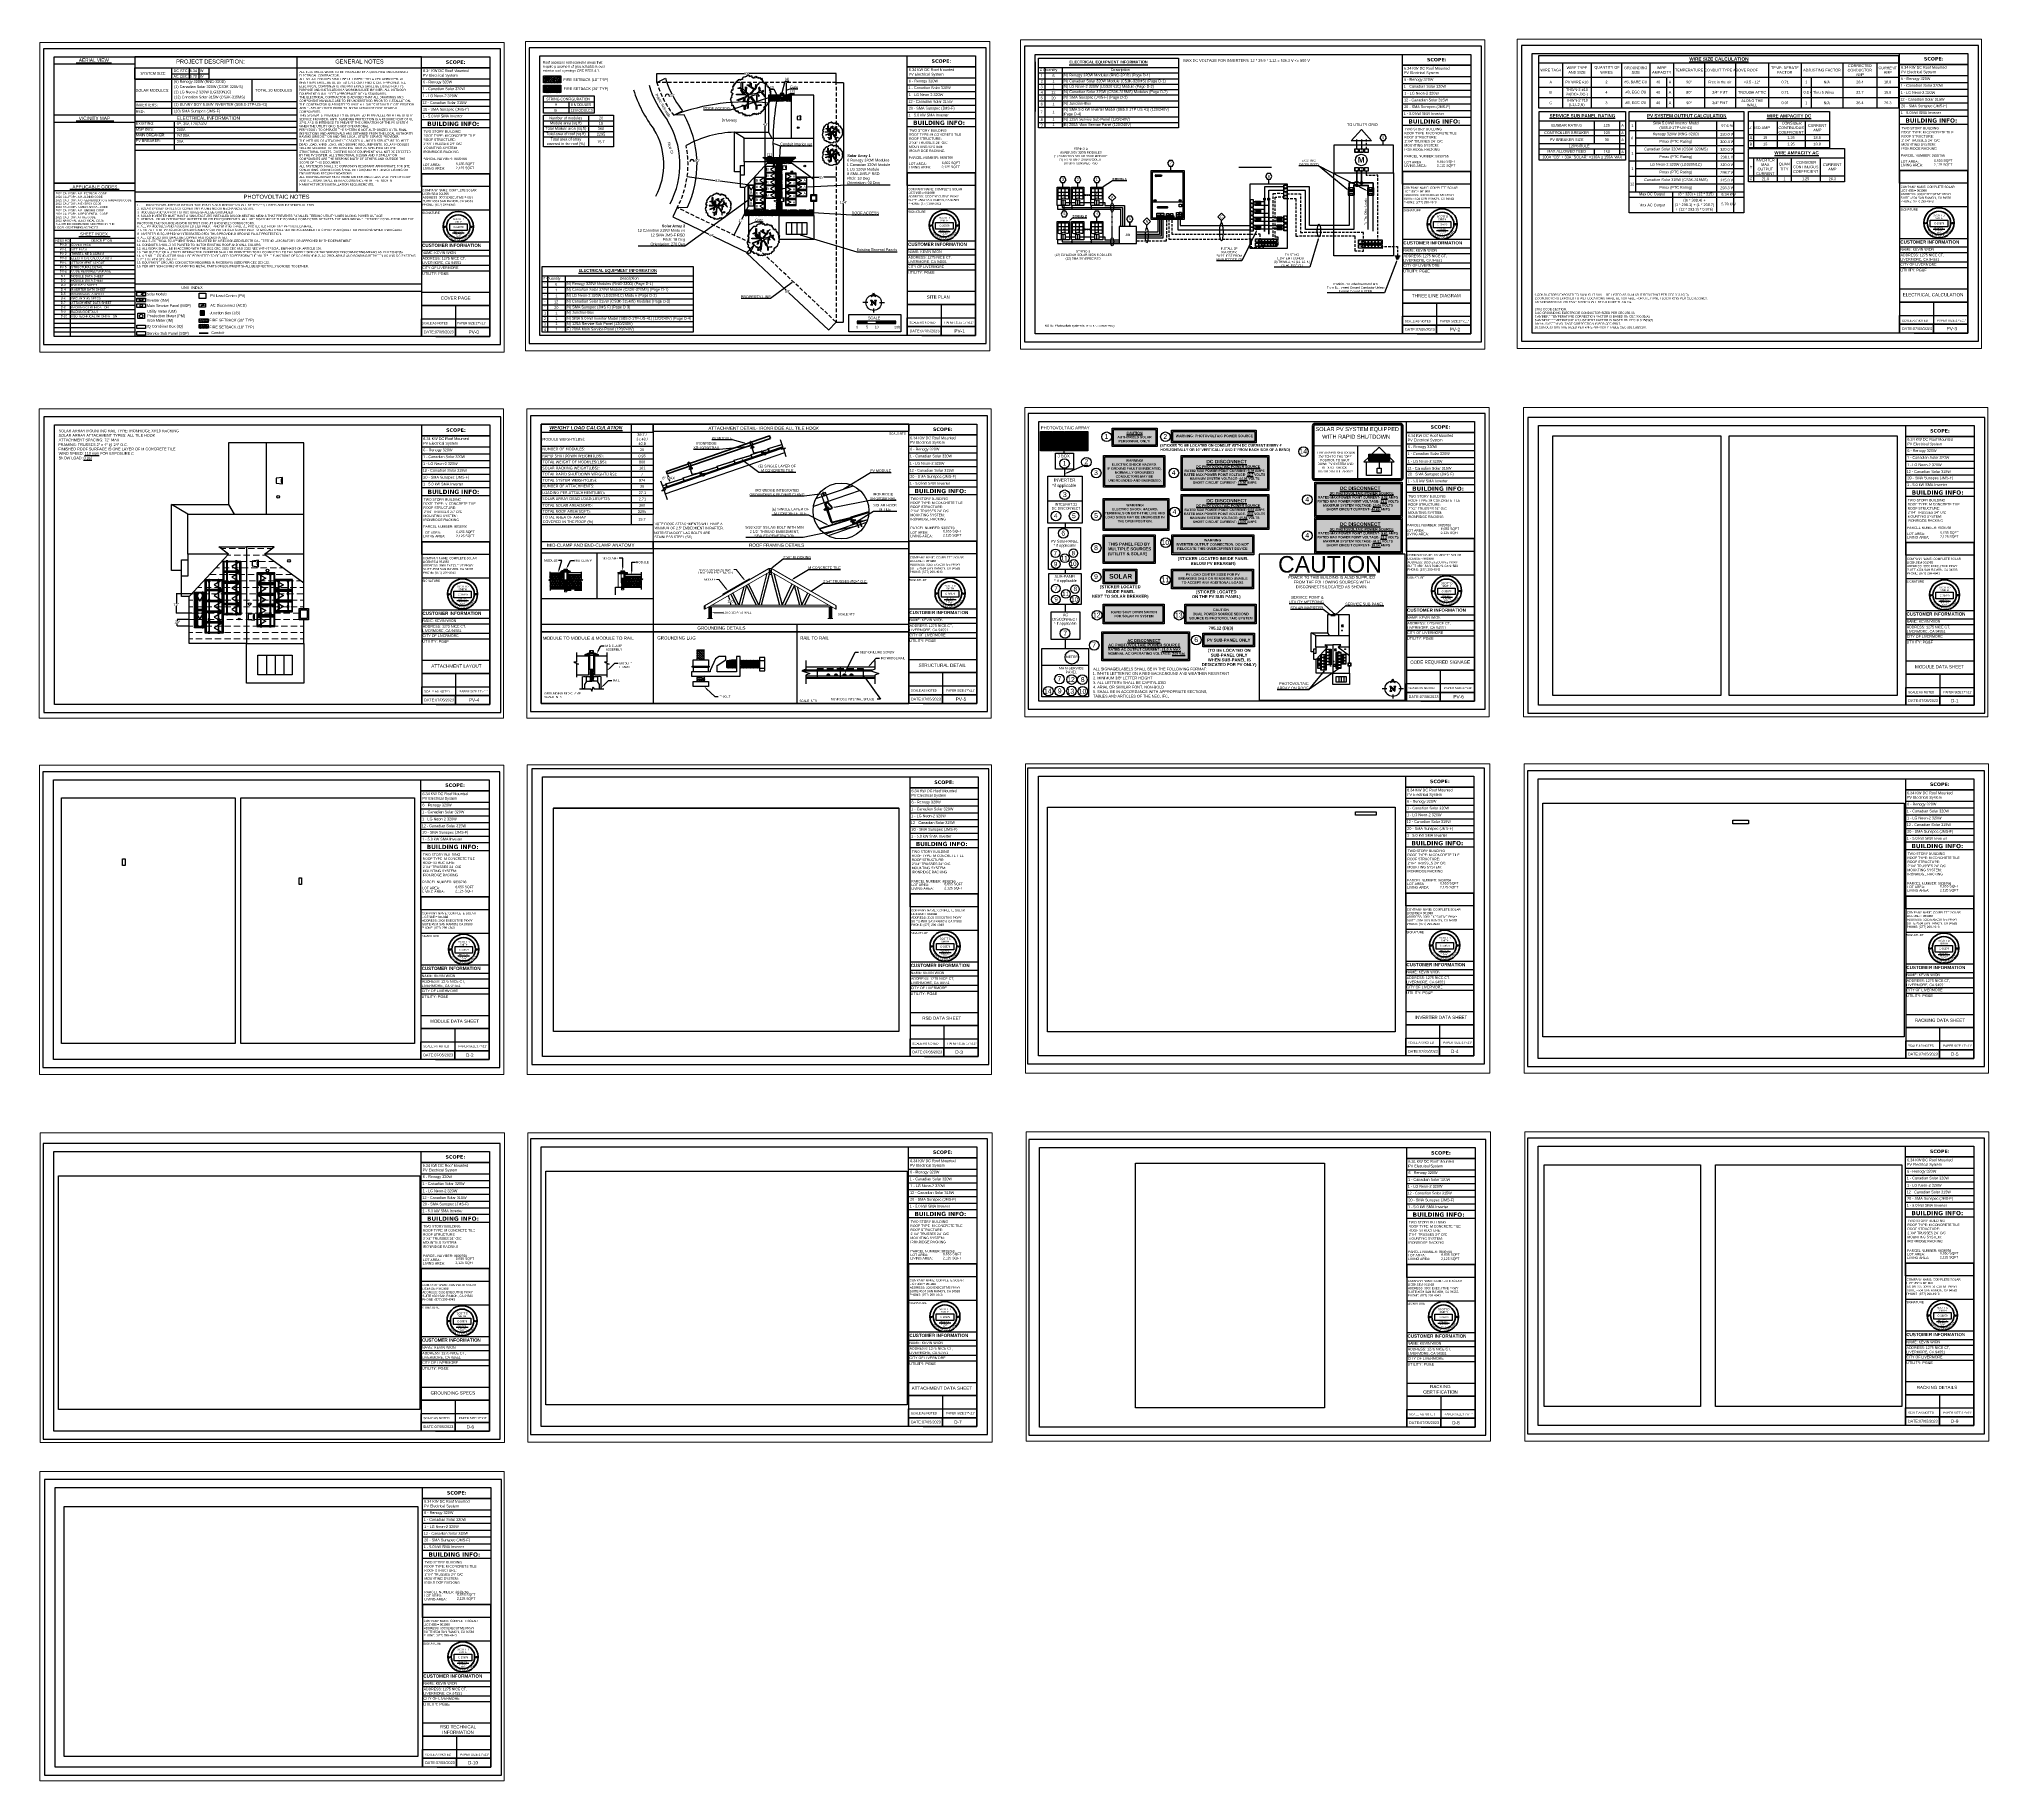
# Paper-space layout 'Layout1' of a CAD drawing. Header units: millimetres. Extents: x 0 to 151, y -111 to 24.
# The model-space entities are those that its viewports show. They can reach past a viewport. Long polylines and large blocks are cut down to what shows.
import ezdxf

# ---------------------------------------------------------------- set-up
doc = ezdxf.new("R2010")
doc.units = ezdxf.units.MM
for name, color, linetype, true_color in [('PDF10_0', 7, 'Continuous', 0xb3b3b3), ('PDF11_0', 7, 'Continuous', 0xb3b3b3), ('PDF2_0', 7, 'Continuous', 0x636466), ('PDF5_0', 7, 'Continuous', 0x636466), ('PDF6_PDF15_A-PV-HARDWARE', 7, 'Continuous', 0xd9d9d9), ('PDF6_PDF15_PV-ARRAY-MOUNT', 7, 'Continuous', 0x720000), ('PDF6_PDF15_PV-ARRAY-RAIL', 7, 'Continuous', 0x009325), ('PDF9_0', 7, 'Continuous', 0xb3b3b3)]:
    doc.layers.add(name, color=color, linetype=linetype, true_color=true_color)
for name, color, linetype in [('PDF10_PDF_Geometry', 7, 'Continuous'), ('PDF10_TEXT', 7, 'Continuous'), ('PDF11_PDF_Geometry', 7, 'Continuous'), ('PDF11_TEXT', 7, 'Continuous'), ('PDF12_0', 7, 'Continuous'), ('PDF12_PDF_Geometry', 7, 'Continuous'), ('PDF12_Text', 7, 'Continuous'), ('PDF13_0', 7, 'Continuous'), ('PDF13_PDF_Geometry', 7, 'Continuous'), ('PDF13_Text', 7, 'Continuous'), ('PDF14_0', 7, 'Continuous'), ('PDF14_PDF_Geometry', 7, 'Continuous'), ('PDF14_Text', 7, 'Continuous'), ('PDF15_0', 7, 'Continuous'), ('PDF15_PDF_Geometry', 7, 'Continuous'), ('PDF15_Text', 7, 'Continuous'), ('PDF16_0', 7, 'Continuous'), ('PDF16_PDF_Geometry', 7, 'Continuous'), ('PDF16_Text', 7, 'Continuous'), ('PDF17_0', 7, 'Continuous'), ('PDF17_PDF_Geometry', 7, 'Continuous'), ('PDF17_Text', 7, 'Continuous'), ('PDF2_PDF2_Geometry', 7, 'Continuous'), ('PDF2_PDF_Geometry', 7, 'Continuous'), ('PDF2_Text', 7, 'Continuous'), ('PDF3_0', 7, 'Continuous'), ('PDF3_PDF5_Geometry', 7, 'Continuous'), ('PDF3_PDF_Geometry', 7, 'Continuous'), ('PDF3_Text', 7, 'Continuous'), ('PDF4_0', 7, 'Continuous'), ('PDF4_PDF_Geometry', 7, 'Continuous'), ('PDF4_Text', 7, 'Continuous'), ('PDF5_PDF_Geometry', 7, 'Continuous'), ('PDF5_Text', 7, 'Continuous'), ('PDF6_0', 7, 'Continuous'), ('PDF6_PDF15_Anno', 7, 'Continuous'), ('PDF6_PDF15_E-MODULE', 5, 'Continuous'), ('PDF6_PDF15_PV-ROOF', 7, 'Continuous'), ('PDF6_PDF15_STRUCTURE', 7, 'Continuous'), ('PDF6_PDF4_Geometry', 7, 'Continuous'), ('PDF6_PDF4_Solid Fills', 7, 'Continuous'), ('PDF6_PDF_Geometry', 7, 'Continuous'), ('PDF6_Text', 7, 'Continuous'), ('PDF7_0', 7, 'Continuous'), ('PDF7_PDF4_0', 7, 'Continuous'), ('PDF7_PDF9_Geometry', 7, 'Continuous'), ('PDF7_PDF_0', 7, 'Continuous'), ('PDF7_PDF_Geometry', 7, 'Continuous'), ('PDF7_Text', 7, 'Continuous'), ('PDF8_0', 7, 'Continuous'), ('PDF8_PDF_Geometry', 7, 'Continuous'), ('PDF8_Text', 7, 'Continuous'), ('PDF9_PDF_Geometry', 7, 'Continuous'), ('PDF9_TEXT', 7, 'Continuous'), ('PDF_0', 7, 'Continuous'), ('PDF_PDF_Geometry', 7, 'Continuous'), ('PDF_Text', 7, 'Continuous')]:
    doc.layers.add(name, color=color, linetype=linetype)
doc.styles.add('PDF Arial', font='arial.ttf')
doc.styles.add('PDF Arial Bold', font='arialbd.ttf')
doc.styles.add('PDF Arial Bold Italic', font='arialbi.ttf')
doc.styles.add('PDF Verdana', font='verdana.ttf')
doc.styles.add('PDF Verdana Bold', font='verdanab.ttf')
doc.styles.get("Standard").update_dxf_attribs({"font": 'arial.ttf'})
picture_1 = doc.add_image_def('image33.png', size_in_pixel=(45, 240))
picture_2 = doc.add_image_def('image34.png', size_in_pixel=(697, 1103))
picture_3 = doc.add_image_def('image35.png', size_in_pixel=(836, 1103))
picture_4 = doc.add_image_def('image36.png', size_in_pixel=(45, 240))
picture_5 = doc.add_image_def('image37.png', size_in_pixel=(45, 240))
picture_6 = doc.add_image_def('image38.png', size_in_pixel=(45, 240))
picture_7 = doc.add_image_def('image39.png', size_in_pixel=(45, 240))
picture_8 = doc.add_image_def('image40.png', size_in_pixel=(45, 240))
picture_9 = doc.add_image_def('image41.png', size_in_pixel=(45, 240))
picture_10 = doc.add_image_def('image42.png', size_in_pixel=(3546, 2295))
picture_11 = doc.add_image_def('image43.png', size_in_pixel=(45, 240))
picture_12 = doc.add_image_def('image44.png', size_in_pixel=(3546, 2294))
picture_13 = doc.add_image_def('image45.png', size_in_pixel=(45, 240))
picture_14 = doc.add_image_def('image46.png', size_in_pixel=(3353, 2372))
picture_15 = doc.add_image_def('image47.png', size_in_pixel=(3353, 2372))
picture_16 = doc.add_image_def('image48.png', size_in_pixel=(45, 240))
picture_17 = doc.add_image_def('image49.png', size_in_pixel=(3051, 4714))
picture_18 = doc.add_image_def('image50.png', size_in_pixel=(45, 240))
picture_19 = doc.add_image_def('image51.png', size_in_pixel=(3069, 4743))
picture_20 = doc.add_image_def('image52.png', size_in_pixel=(45, 240))
picture_21 = doc.add_image_def('image53.png', size_in_pixel=(3192, 4933))
picture_22 = doc.add_image_def('image54.png', size_in_pixel=(45, 240))
picture_23 = doc.add_image_def('image55.png', size_in_pixel=(3192, 4933))
picture_24 = doc.add_image_def('image56.png', size_in_pixel=(45, 240))
picture_25 = doc.add_image_def('image57.png', size_in_pixel=(3192, 4933))
picture_26 = doc.add_image_def('image58.png', size_in_pixel=(45, 240))
picture_27 = doc.add_image_def('image59.png', size_in_pixel=(3303, 2552))
picture_28 = doc.add_image_def('image60.png', size_in_pixel=(45, 240))
picture_29 = doc.add_image_def('image61.png', size_in_pixel=(2553, 1652))
picture_30 = doc.add_image_def('image62.png', size_in_pixel=(1652, 1276))
picture_31 = doc.add_image_def('image63.png', size_in_pixel=(45, 240))
picture_32 = doc.add_image_def('image64.png', size_in_pixel=(3413, 4826))
picture_33 = doc.add_image_def('image15.png', size_in_pixel=(858, 321))

# ---------------------------------------------------------------- blocks, each defined once
blk = doc.blocks.new('star')
h = blk.add_hatch(color=256)
h.dxf.hatch_style = 1
h.paths.add_polyline_path([(116.5, 62.6), (116.9, 62.6), (116.7, 63.1)])
h.paths.add_polyline_path([(116.7, 62), (117, 62.2), (116.9, 62.6), (116.5, 62.6), (116.4, 62.2)])
h.paths.add_polyline_path([(116.5, 62.6), (115.9, 62.6), (116.4, 62.2)])
h.paths.add_polyline_path([(116.4, 62.2), (116.2, 61.7), (116.7, 62)])
h.paths.add_polyline_path([(116.7, 62), (117.2, 61.7), (117, 62.2)])
h.paths.add_polyline_path([(117, 62.2), (117.4, 62.6), (116.9, 62.6)])
for p, q in [((116.2, 61.7), (116.7, 63.1)), ((116.7, 63.1), (117.2, 61.7)), ((115.9, 62.6), (117.4, 62.6)), ((117.2, 61.7), (115.9, 62.6)), ((117.4, 62.6), (116.2, 61.7))]:
    blk.add_line(p, q)
blk = doc.blocks.new('a')
at = {"color": 1, "char_height": 15, "attachment_point": 1}
for s, insert, rotation in [('{\\C256;S}', (169, 149), 301.8504), ('{\\C256;T}', (176, 139), 308.5602), ('{\\C256;A}', (183, 131), 313.9392), ('{\\C256;T}', (191, 123), 324.7462), ('{\\C256;E}', (201, 116), 330.0103), ('{\\C256;O}', (219, 109), 319.6464), ('{\\C256;A}', (258, 100), 1.6689), ('{\\C256;L}', (272, 102), 12.6875), ('{\\C256;I}', (284, 104), 13.6115), ('{\\C256;F}', (288, 105), 21.5682), ('{\\C256;O}', (299, 112), 12.6875), ('{\\C256;R}', (311, 117), 36.4598), ('{\\C256;N}', (323, 126), 43.0781), ('{\\C256;I}', (345, 128), 227.4846), ('{\\C256;A}', (335, 139), 54.6588)]:
    blk.add_mtext_dynamic_manual_height_columns(s, width=30.73, gutter_width=125, heights=[0], dxfattribs=dict(at, insert=insert, rotation=rotation))
at = {"color": 1, "insert": (245, 101), "char_height": 15, "attachment_point": 1}
blk.add_mtext_dynamic_manual_height_columns('{\\C256;C}', width=30.73, gutter_width=125, heights=[0], dxfattribs=at)
blk = doc.blocks.new('1')
at = {"color": 1, "xscale": 0.1018808021228187, "yscale": 0.1018808021228187, "zscale": 0.1018808021228187}
blk.add_blockref('a', (511, 81.4), dxfattribs=at)
at = {"color": 1, "insert": (534.5, 91.8), "char_height": 1.53, "attachment_point": 1, "rotation": 347.3366}
blk.add_mtext_dynamic_manual_height_columns('{\\C256;F}', width=1.528, gutter_width=12.7, heights=[0], dxfattribs=at)

msp = doc.modelspace()

# ---------------------------------------------------------------- linework, layer by layer
at = {"lineweight": 30}
for p, q in [((1904.248, -9162.189), (1948.031, -9162.189)), ((3658.736, -9162.066), (3702.519, -9162.066)), ((5500.903, -9162.868), (5544.686, -9162.868)), ((7311.569, -9151.554), (7355.352, -9151.554)), ((1952.324, -10484.479), (1996.107, -10484.479)), ((3705.15, -10482.377), (3748.933, -10482.377)), ((5501.326, -10480.571), (5545.109, -10480.571)), ((7302.831, -10487.938), (7346.614, -10487.938)), ((1932.178, -11710.75), (1975.961, -11710.75)), ((3681.289, -11704.997), (3725.072, -11704.997)), ((5486.332, -11702.247), (5530.115, -11702.247)), ((7300.147, -11704.069), (7343.93, -11704.069)), ((1929.026, -13004.817), (1972.809, -13004.817)), ((3685.371, -13007.215), (3729.154, -13007.215)), ((5458.946, -13007.519), (5502.729, -13007.519)), ((7291.686, -13008.811), (7335.469, -13008.811)), ((1885.597, -14225.5), (1929.379, -14225.5))]:
    msp.add_line(p, q, dxfattribs=at)
at = {"lineweight": 35}
for centre, radius in [((1925.853, -9138.413), 56), ((1925.853, -9138.413), 43.581), ((3680.341, -9138.291), 56), ((3680.341, -9138.291), 43.581), ((5522.508, -9139.092), 56), ((5522.508, -9139.092), 43.581), ((7333.173, -9127.778), 56), ((7333.173, -9127.778), 43.581), ((1973.929, -10460.704), 56), ((1973.929, -10460.704), 43.581), ((3726.755, -10458.601), 56), ((3726.755, -10458.601), 43.581), ((5522.931, -10456.795), 56), ((5522.931, -10456.795), 43.581), ((7324.436, -10464.162), 56), ((7324.436, -10464.162), 43.581), ((1953.783, -11686.974), 56), ((1953.783, -11686.974), 43.581), ((3702.893, -11681.221), 56), ((3702.893, -11681.221), 43.581), ((5507.936, -11678.471), 56), ((5507.936, -11678.471), 43.581), ((7321.752, -11680.293), 56), ((7321.752, -11680.293), 43.581), ((1950.631, -12981.041), 56), ((1950.631, -12981.041), 43.581), ((3706.976, -12983.439), 56), ((3706.976, -12983.439), 43.581), ((5480.551, -12983.744), 56), ((5480.551, -12983.744), 43.581), ((7313.291, -12985.036), 56), ((7313.291, -12985.036), 43.581), ((1907.201, -14201.724), 56), ((1907.201, -14201.724), 43.581)]:
    msp.add_circle(centre, radius, dxfattribs=at)
at = {"layer": 'PDF10_0', "lineweight": 25}
for points in [[(2246.769, -11998.432), (2246.769, -11167.347), (3531.04, -11167.347), (3531.04, -11998.432)], [(3572.544, -11534.71), (3572.544, -11487.121), (3826.02, -11487.121), (3826.02, -11534.71)]]:
    msp.add_lwpolyline(points, close=True, dxfattribs=at)
at = {"layer": 'PDF10_PDF_Geometry', "lineweight": 25}
for points in [[(3826.02, -11051.825), (3826.02, -12091.794), (2206.082, -12091.794), (2206.082, -11051.825), (3826.02, -11051.825), (3826.02, -12091.794), (3572.544, -12091.794), (3572.544, -12059.008), (3826.02, -12059.008), (3572.544, -12059.008), (3572.544, -12026.041), (3826.02, -12026.041)], [(3826.02, -11569.675), (3826.02, -12026.041), (3826.02, -12059.008), (3826.02, -12091.794), (3826.02, -11487.121), (3572.544, -11487.121), (3572.544, -12091.794)], [(3572.544, -11739.688), (3826.02, -11739.688)], [(3572.544, -11771.021), (3826.02, -11771.021)], [(3572.544, -11792.091), (3826.02, -11792.091)], [(3572.544, -11826.965), (3826.111, -11826.965)], [(3572.544, -11848.126), (3826.111, -11848.126)], [(3572.544, -11927.684), (3826.111, -11927.684)], [(3576.086, -11976.817), (3826.02, -11976.817), (3572.544, -11976.817), (3826.02, -11976.817), (3698.419, -11976.817), (3698.419, -12026.041), (3826.02, -12026.041), (3826.02, -11976.817)], [(3698.419, -12026.041), (3698.419, -12059.008), (3698.419, -12091.794)]]:
    msp.add_lwpolyline(points, dxfattribs=at)
at = {"layer": 'PDF10_PDF_Geometry', "color": 251, "lineweight": 25, "true_color": 0x525252}
msp.add_lwpolyline([(3626.128, -12091.794), (3826.02, -12091.794)], dxfattribs=at)
at = {"layer": 'PDF10_PDF_Geometry', "lineweight": 25}
msp.add_lwpolyline([(3826.02, -12059.008), (3826.02, -12091.794), (3698.419, -12091.794), (3698.419, -12059.008)], close=True, dxfattribs=at)
at = {"layer": 'PDF11_0', "lineweight": 25}
for points in [[(4031.055, -12000.657), (4031.055, -11164.577), (5323.227, -11164.577), (5323.227, -12000.657)], [(5363.006, -11532.122), (5363.006, -11484.533), (5616.482, -11484.533), (5616.482, -11532.122)]]:
    msp.add_lwpolyline(points, close=True, dxfattribs=at)
at = {"layer": 'PDF11_0', "color": 5, "lineweight": 25}
msp.add_lwpolyline([(5253.478, -11182.559), (5253.478, -11194.184), (5176.646, -11194.184), (5176.646, -11182.559)], close=True, dxfattribs=at)
at = {"layer": 'PDF11_PDF_Geometry', "lineweight": 25}
for points in [[(2166.121, -11021.855), (2166.121, -12121.764), (3865.98, -12121.764), (3865.98, -11021.855)], [(3956.583, -11019.267), (3956.583, -12119.176), (5656.442, -12119.176), (5656.442, -11019.267)], [(5616.482, -12056.42), (5616.482, -12089.206), (5488.881, -12089.206), (5488.881, -12056.42)]]:
    msp.add_lwpolyline(points, close=True, dxfattribs=at)
for points in [[(5616.482, -11049.237), (5616.482, -12089.206), (3996.544, -12089.206), (3996.544, -11049.237), (5616.482, -11049.237), (5616.482, -12089.206), (5363.006, -12089.206), (5363.006, -12056.42), (5616.482, -12056.42), (5363.006, -12056.42), (5363.006, -12023.453), (5616.482, -12023.453)], [(5616.482, -11567.087), (5616.482, -12023.453), (5616.482, -12056.42), (5616.482, -12089.206), (5616.482, -11484.533), (5363.006, -11484.533), (5363.006, -12089.206)], [(5363.006, -11737.1), (5616.482, -11737.1)], [(5363.006, -11768.433), (5616.482, -11768.433)], [(5363.006, -11789.503), (5616.482, -11789.503)], [(5363.006, -11824.377), (5616.573, -11824.377)], [(5363.006, -11845.538), (5616.573, -11845.538)], [(5363.006, -11925.096), (5616.573, -11925.096)], [(5366.548, -11974.229), (5616.482, -11974.229), (5363.006, -11974.229), (5616.482, -11974.229), (5488.881, -11974.229), (5488.881, -12023.453), (5616.482, -12023.453), (5616.482, -11974.229)], [(5488.881, -12023.453), (5488.881, -12056.42), (5488.881, -12089.206)]]:
    msp.add_lwpolyline(points, dxfattribs=at)
at = {"layer": 'PDF11_PDF_Geometry', "color": 251, "lineweight": 25, "true_color": 0x525252}
msp.add_lwpolyline([(5416.589, -12089.206), (5616.482, -12089.206)], dxfattribs=at)
at = {"layer": 'PDF12_0', "lineweight": 25}
for points in [[(5773.065, -11020.939), (5773.065, -12120.848), (7472.924, -12120.848), (7472.924, -11020.939)], [(7432.964, -11091.414), (7179.488, -11091.414)], [(7432.964, -11091.414), (7432.964, -11285.404), (7179.488, -11285.404), (7179.488, -11091.414)], [(5830.281, -12010.503), (5830.281, -11141.002), (7174.039, -11141.002), (7174.039, -12010.503)], [(7179.488, -11533.794), (7179.488, -11486.205), (7432.964, -11486.205), (7432.964, -11533.794)]]:
    msp.add_lwpolyline(points, close=True, dxfattribs=at)
for points in [[(7179.488, -11486.205), (7179.488, -11050.909)], [(7179.488, -11133.373), (7432.964, -11133.373)], [(7179.488, -11158.711), (7432.964, -11158.711)], [(7179.488, -11184.05), (7432.964, -11184.05)], [(7179.488, -11209.388), (7432.964, -11209.388)], [(7179.488, -11234.727), (7432.964, -11234.727)], [(7179.488, -11260.065), (7432.964, -11260.065)], [(7179.488, -11313.739), (7432.964, -11313.739)], [(7179.579, -11620.708), (7433.054, -11620.708)]]:
    msp.add_lwpolyline(points, dxfattribs=at)
at = {"layer": 'PDF12_0', "color": 5, "lineweight": 25}
msp.add_lwpolyline([(6594.886, -11203.758), (6594.886, -11217.38), (6536.308, -11217.38), (6536.308, -11203.758)], close=True, dxfattribs=at)
at = {"layer": 'PDF12_PDF_Geometry', "lineweight": 25}
for points in [[(7432.964, -11050.909), (7432.964, -12090.878), (5813.025, -12090.878), (5813.025, -11050.909), (7432.964, -11050.909), (7432.964, -12090.878), (7179.488, -12090.878), (7179.488, -12058.092), (7432.964, -12058.092), (7179.488, -12058.092), (7179.488, -12025.125), (7432.964, -12025.125)], [(7432.964, -11568.759), (7432.964, -12025.125), (7432.964, -12058.092), (7432.964, -12090.878), (7432.964, -11486.205), (7179.488, -11486.205), (7179.488, -12090.878)], [(7179.488, -11738.772), (7432.964, -11738.772)], [(7179.488, -11770.105), (7432.964, -11770.105)], [(7179.488, -11791.175), (7432.964, -11791.175)], [(7179.488, -11826.049), (7433.054, -11826.049)], [(7179.488, -11847.21), (7433.054, -11847.21)], [(7179.488, -11926.768), (7433.054, -11926.768)], [(7183.03, -11975.901), (7432.964, -11975.901), (7179.488, -11975.901), (7432.964, -11975.901), (7305.363, -11975.901), (7305.363, -12025.125), (7432.964, -12025.125), (7432.964, -11975.901)], [(7305.363, -12025.125), (7305.363, -12058.092), (7305.363, -12090.878)]]:
    msp.add_lwpolyline(points, dxfattribs=at)
at = {"layer": 'PDF12_PDF_Geometry', "color": 251, "lineweight": 25, "true_color": 0x525252}
msp.add_lwpolyline([(7233.071, -12090.878), (7432.964, -12090.878)], dxfattribs=at)
at = {"layer": 'PDF12_PDF_Geometry', "lineweight": 25}
msp.add_lwpolyline([(7432.964, -12058.092), (7432.964, -12090.878), (7305.363, -12090.878), (7305.363, -12058.092)], close=True, dxfattribs=at)
at = {"layer": 'PDF13_0', "lineweight": 25}
for points in [[(392.323, -12321.647), (392.323, -13421.555), (2092.182, -13421.555), (2092.182, -12321.647)], [(2052.222, -12392.122), (1798.746, -12392.122)], [(2052.222, -12392.122), (2052.222, -12586.112), (1798.746, -12586.112), (1798.746, -12392.122)], [(449.539, -13311.21), (449.539, -12441.709), (1793.297, -12441.709), (1793.297, -13311.21)], [(1798.746, -12834.501), (1798.746, -12786.912), (2052.222, -12786.912), (2052.222, -12834.501)]]:
    msp.add_lwpolyline(points, close=True, dxfattribs=at)
for points in [[(1798.746, -12786.912), (1798.746, -12351.617)], [(1798.746, -12434.081), (2052.222, -12434.081)], [(1798.746, -12459.419), (2052.222, -12459.419)], [(1798.746, -12484.758), (2052.222, -12484.758)], [(1798.746, -12510.096), (2052.222, -12510.096)], [(1798.746, -12535.435), (2052.222, -12535.435)], [(1798.746, -12560.773), (2052.222, -12560.773)], [(1798.746, -12614.447), (2052.222, -12614.447)], [(1798.837, -12921.415), (2052.313, -12921.415)]]:
    msp.add_lwpolyline(points, dxfattribs=at)
at = {"layer": 'PDF13_PDF_Geometry', "lineweight": 25}
for points in [[(2052.222, -12351.617), (2052.222, -13391.585), (432.283, -13391.585), (432.283, -12351.617), (2052.222, -12351.617), (2052.222, -13391.585), (1798.746, -13391.585), (1798.746, -13358.8), (2052.222, -13358.8), (1798.746, -13358.8), (1798.746, -13325.832), (2052.222, -13325.832)], [(2052.222, -12869.467), (2052.222, -13325.832), (2052.222, -13358.8), (2052.222, -13391.585), (2052.222, -12786.912), (1798.746, -12786.912), (1798.746, -13391.585)], [(1798.746, -13039.48), (2052.222, -13039.48)], [(1798.746, -13070.813), (2052.222, -13070.813)], [(1798.746, -13091.883), (2052.222, -13091.883)], [(1798.746, -13126.757), (2052.313, -13126.757)], [(1798.746, -13147.918), (2052.313, -13147.918)], [(1798.746, -13227.475), (2052.313, -13227.475)], [(1802.288, -13276.608), (2052.222, -13276.608), (1798.746, -13276.608), (2052.222, -13276.608), (1924.621, -13276.608), (1924.621, -13325.832), (2052.222, -13325.832), (2052.222, -13276.608)], [(1924.621, -13325.832), (1924.621, -13358.8), (1924.621, -13391.585)]]:
    msp.add_lwpolyline(points, dxfattribs=at)
at = {"layer": 'PDF13_PDF_Geometry', "color": 251, "lineweight": 25, "true_color": 0x525252}
msp.add_lwpolyline([(1852.329, -13391.585), (2052.222, -13391.585)], dxfattribs=at)
at = {"layer": 'PDF13_PDF_Geometry', "lineweight": 25}
msp.add_lwpolyline([(2052.222, -13358.8), (2052.222, -13391.585), (1924.621, -13391.585), (1924.621, -13358.8)], close=True, dxfattribs=at)
at = {"layer": 'PDF14_0', "lineweight": 25}
for points in [[(2165.49, -12322.384), (2165.49, -13422.293), (3865.349, -13422.293), (3865.349, -12322.384)], [(3825.388, -12392.859), (3571.913, -12392.859)], [(3825.388, -12392.859), (3825.388, -12586.849), (3571.913, -12586.849), (3571.913, -12392.859)], [(2222.705, -13311.948), (2222.705, -12442.446), (3566.463, -12442.446), (3566.463, -13311.948)], [(3571.913, -12835.239), (3571.913, -12787.649), (3825.388, -12787.649), (3825.388, -12835.239)]]:
    msp.add_lwpolyline(points, close=True, dxfattribs=at)
for points in [[(3571.913, -12787.649), (3571.913, -12352.354)], [(3571.913, -12434.818), (3825.388, -12434.818)], [(3571.913, -12460.156), (3825.388, -12460.156)], [(3571.913, -12485.495), (3825.388, -12485.495)], [(3571.913, -12510.833), (3825.388, -12510.833)], [(3571.913, -12536.172), (3825.388, -12536.172)], [(3571.913, -12561.51), (3825.388, -12561.51)], [(3571.913, -12615.184), (3825.388, -12615.184)], [(3572.003, -12922.152), (3825.479, -12922.152)]]:
    msp.add_lwpolyline(points, dxfattribs=at)
at = {"layer": 'PDF14_PDF_Geometry', "lineweight": 25}
for points in [[(3825.388, -12352.354), (3825.388, -13392.322), (2205.45, -13392.322), (2205.45, -12352.354), (3825.388, -12352.354), (3825.388, -13392.322), (3571.913, -13392.322), (3571.913, -13359.537), (3825.388, -13359.537), (3571.913, -13359.537), (3571.913, -13326.569), (3825.388, -13326.569)], [(3825.388, -12870.204), (3825.388, -13326.569), (3825.388, -13359.537), (3825.388, -13392.322), (3825.388, -12787.649), (3571.913, -12787.649), (3571.913, -13392.322)], [(3571.913, -13040.217), (3825.388, -13040.217)], [(3571.913, -13071.55), (3825.388, -13071.55)], [(3571.913, -13092.62), (3825.388, -13092.62)], [(3571.913, -13127.494), (3825.479, -13127.494)], [(3571.913, -13148.655), (3825.479, -13148.655)], [(3571.913, -13228.212), (3825.479, -13228.212)], [(3575.454, -13277.345), (3825.388, -13277.345), (3571.913, -13277.345), (3825.388, -13277.345), (3697.788, -13277.345), (3697.788, -13326.569), (3825.388, -13326.569), (3825.388, -13277.345)], [(3697.788, -13326.569), (3697.788, -13359.537), (3697.788, -13392.322)]]:
    msp.add_lwpolyline(points, dxfattribs=at)
at = {"layer": 'PDF14_PDF_Geometry', "color": 251, "lineweight": 25, "true_color": 0x525252}
msp.add_lwpolyline([(3625.496, -13392.322), (3825.388, -13392.322)], dxfattribs=at)
at = {"layer": 'PDF14_PDF_Geometry', "lineweight": 25}
msp.add_lwpolyline([(3825.388, -13359.537), (3825.388, -13392.322), (3697.788, -13392.322), (3697.788, -13359.537)], close=True, dxfattribs=at)
at = {"layer": 'PDF15_0', "lineweight": 25}
for points in [[(3937.646, -12324.667), (3937.646, -13424.576), (5637.505, -13424.576), (5637.505, -12324.667)], [(5597.544, -12395.143), (5344.069, -12395.143)], [(5597.544, -12395.143), (5597.544, -12589.132), (5344.069, -12589.132), (5344.069, -12395.143)], [(4334.979, -13323.041), (4334.979, -12412.944), (5038.099, -12412.944), (5038.099, -13323.041)], [(5344.069, -12837.522), (5344.069, -12789.933), (5597.544, -12789.933), (5597.544, -12837.522)]]:
    msp.add_lwpolyline(points, close=True, dxfattribs=at)
for points in [[(5344.069, -12789.933), (5344.069, -12354.638)], [(5344.069, -12437.101), (5597.544, -12437.101)], [(5344.069, -12462.44), (5597.544, -12462.44)], [(5344.069, -12487.778), (5597.544, -12487.778)], [(5344.069, -12513.117), (5597.544, -12513.117)], [(5344.069, -12538.455), (5597.544, -12538.455)], [(5344.069, -12563.794), (5597.544, -12563.794)], [(5344.069, -12617.468), (5597.544, -12617.468)], [(5344.159, -12924.436), (5597.635, -12924.436)]]:
    msp.add_lwpolyline(points, dxfattribs=at)
at = {"layer": 'PDF15_PDF_Geometry', "lineweight": 25}
for points in [[(5597.544, -12354.638), (5597.544, -13394.606), (3977.606, -13394.606), (3977.606, -12354.638), (5597.544, -12354.638), (5597.544, -13394.606), (5344.069, -13394.606), (5344.069, -13361.82), (5597.544, -13361.82), (5344.069, -13361.82), (5344.069, -13328.853), (5597.544, -13328.853)], [(5597.544, -12872.488), (5597.544, -13328.853), (5597.544, -13361.82), (5597.544, -13394.606), (5597.544, -12789.933), (5344.069, -12789.933), (5344.069, -13394.606)], [(5344.069, -13042.501), (5597.544, -13042.501)], [(5344.069, -13073.833), (5597.544, -13073.833)], [(5344.069, -13094.903), (5597.544, -13094.903)], [(5344.069, -13129.778), (5597.635, -13129.778)], [(5344.069, -13150.939), (5597.635, -13150.939)], [(5344.069, -13230.496), (5597.635, -13230.496)], [(5347.611, -13279.629), (5597.544, -13279.629), (5344.069, -13279.629), (5597.544, -13279.629), (5469.944, -13279.629), (5469.944, -13328.853), (5597.544, -13328.853), (5597.544, -13279.629)], [(5469.944, -13328.853), (5469.944, -13361.82), (5469.944, -13394.606)]]:
    msp.add_lwpolyline(points, dxfattribs=at)
at = {"layer": 'PDF15_PDF_Geometry', "color": 251, "lineweight": 25, "true_color": 0x525252}
msp.add_lwpolyline([(5397.652, -13394.606), (5597.544, -13394.606)], dxfattribs=at)
at = {"layer": 'PDF15_PDF_Geometry', "lineweight": 25}
msp.add_lwpolyline([(5597.544, -13361.82), (5597.544, -13394.606), (5469.944, -13394.606), (5469.944, -13361.82)], close=True, dxfattribs=at)
at = {"layer": 'PDF16_0', "lineweight": 25}
for points in [[(5770.115, -12325.846), (5770.115, -13425.755), (7469.974, -13425.755), (7469.974, -12325.846)], [(7430.014, -12396.321), (7176.538, -12396.321)], [(7430.014, -12396.321), (7430.014, -12590.311), (7176.538, -12590.311), (7176.538, -12396.321)], [(6413.477, -13324.219), (5832.417, -13324.219), (5832.417, -12426.201), (6413.477, -12426.201)], [(7163.006, -13324.219), (6469.058, -13324.219), (6469.058, -12426.201), (7163.006, -12426.201)], [(7176.538, -12838.701), (7176.538, -12791.111), (7430.014, -12791.111), (7430.014, -12838.701)]]:
    msp.add_lwpolyline(points, close=True, dxfattribs=at)
for points in [[(7176.538, -12791.111), (7176.538, -12355.816)], [(7176.538, -12438.28), (7430.014, -12438.28)], [(7176.538, -12463.618), (7430.014, -12463.618)], [(7176.538, -12488.957), (7430.014, -12488.957)], [(7176.538, -12514.295), (7430.014, -12514.295)], [(7176.538, -12539.634), (7430.014, -12539.634)], [(7176.538, -12564.972), (7430.014, -12564.972)], [(7176.538, -12618.646), (7430.014, -12618.646)], [(7176.629, -12925.614), (7430.105, -12925.614)]]:
    msp.add_lwpolyline(points, dxfattribs=at)
at = {"layer": 'PDF16_PDF_Geometry', "lineweight": 25}
for points in [[(7430.014, -12355.816), (7430.014, -13395.784), (5810.075, -13395.784), (5810.075, -12355.816), (7430.014, -12355.816), (7430.014, -13395.784), (7176.538, -13395.784), (7176.538, -13362.999), (7430.014, -13362.999), (7176.538, -13362.999), (7176.538, -13330.031), (7430.014, -13330.031)], [(7430.014, -12873.666), (7430.014, -13330.031), (7430.014, -13362.999), (7430.014, -13395.784), (7430.014, -12791.111), (7176.538, -12791.111), (7176.538, -13395.784)], [(7176.538, -13043.679), (7430.014, -13043.679)], [(7176.538, -13075.012), (7430.014, -13075.012)], [(7176.538, -13096.082), (7430.014, -13096.082)], [(7176.538, -13130.956), (7430.105, -13130.956)], [(7176.538, -13152.117), (7430.105, -13152.117)], [(7176.538, -13231.674), (7430.105, -13231.674)], [(7180.08, -13280.807), (7430.014, -13280.807), (7176.538, -13280.807), (7430.014, -13280.807), (7302.413, -13280.807), (7302.413, -13330.031), (7430.014, -13330.031), (7430.014, -13280.807)], [(7302.413, -13330.031), (7302.413, -13362.999), (7302.413, -13395.784)]]:
    msp.add_lwpolyline(points, dxfattribs=at)
at = {"layer": 'PDF16_PDF_Geometry', "color": 251, "lineweight": 25, "true_color": 0x525252}
msp.add_lwpolyline([(7230.121, -13395.784), (7430.014, -13395.784)], dxfattribs=at)
at = {"layer": 'PDF16_PDF_Geometry', "lineweight": 25}
msp.add_lwpolyline([(7430.014, -13362.999), (7430.014, -13395.784), (7302.413, -13395.784), (7302.413, -13362.999)], close=True, dxfattribs=at)
at = {"layer": 'PDF17_0', "lineweight": 25}
for points in [[(350.904, -13541.758), (350.904, -14641.667), (2050.763, -14641.667), (2050.763, -13541.758)], [(2010.803, -13612.234), (1757.327, -13612.234)], [(2010.803, -13612.234), (2010.803, -13806.223), (1757.327, -13806.223), (1757.327, -13612.234)], [(424.195, -14571.827), (424.195, -13642.113), (1738.8, -13642.113), (1738.8, -14571.827)], [(1757.327, -14054.613), (1757.327, -14007.024), (2010.803, -14007.024), (2010.803, -14054.613)]]:
    msp.add_lwpolyline(points, close=True, dxfattribs=at)
for points in [[(1757.327, -14007.024), (1757.327, -13571.728)], [(1757.327, -13654.192), (2010.803, -13654.192)], [(1757.327, -13679.531), (2010.803, -13679.531)], [(1757.327, -13704.869), (2010.803, -13704.869)], [(1757.327, -13730.208), (2010.803, -13730.208)], [(1757.327, -13755.546), (2010.803, -13755.546)], [(1757.327, -13780.885), (2010.803, -13780.885)], [(1757.327, -13834.559), (2010.803, -13834.559)], [(1757.418, -14141.527), (2010.894, -14141.527)]]:
    msp.add_lwpolyline(points, dxfattribs=at)
at = {"layer": 'PDF17_PDF_Geometry', "lineweight": 25}
for points in [[(2010.803, -13571.728), (2010.803, -14611.697), (390.864, -14611.697), (390.864, -13571.728), (2010.803, -13571.728), (2010.803, -14611.697), (1757.327, -14611.697), (1757.327, -14578.911), (2010.803, -14578.911), (1757.327, -14578.911), (1757.327, -14545.944), (2010.803, -14545.944)], [(2010.803, -14089.578), (2010.803, -14545.944), (2010.803, -14578.911), (2010.803, -14611.697), (2010.803, -14007.024), (1757.327, -14007.024), (1757.327, -14611.697)], [(1757.327, -14259.592), (2010.803, -14259.592)], [(1757.327, -14290.924), (2010.803, -14290.924)], [(1757.327, -14311.994), (2010.803, -14311.994)], [(1757.327, -14346.869), (2010.894, -14346.869)], [(1757.327, -14368.029), (2010.894, -14368.029)], [(1757.327, -14447.587), (2010.894, -14447.587)], [(1760.869, -14496.72), (2010.803, -14496.72), (1757.327, -14496.72), (2010.803, -14496.72), (1883.202, -14496.72), (1883.202, -14545.944), (2010.803, -14545.944), (2010.803, -14496.72)], [(1883.202, -14545.944), (1883.202, -14578.911), (1883.202, -14611.697)]]:
    msp.add_lwpolyline(points, dxfattribs=at)
at = {"layer": 'PDF17_PDF_Geometry', "color": 251, "lineweight": 25, "true_color": 0x525252}
msp.add_lwpolyline([(1810.91, -14611.697), (2010.803, -14611.697)], dxfattribs=at)
at = {"layer": 'PDF17_PDF_Geometry', "lineweight": 25}
msp.add_lwpolyline([(2010.803, -14578.911), (2010.803, -14611.697), (1883.202, -14611.697), (1883.202, -14578.911)], close=True, dxfattribs=at)
at = {"layer": 'PDF2_0', "color": 7, "lineweight": 25}
for p, q in [((3500.108, -9495.054), (3464.416, -9495.054)), ((3500.108, -9503.591), (3500.108, -9495.054)), ((3464.416, -9503.591), (3500.108, -9503.591))]:
    msp.add_line(p, q, dxfattribs=at)
for points in [[(2136.461, -8478.063), (2136.461, -9577.972), (3836.32, -9577.972), (3836.32, -8478.063)], [(3796.36, -8548.538), (3542.884, -8548.538)], [(3796.36, -8548.538), (3796.36, -8742.528), (3542.884, -8742.528), (3542.884, -8548.538)], [(2189.227, -8582.232), (2254.707, -8582.232), (2254.707, -8608.933), (2189.227, -8608.933)], [(2189.227, -8617.742), (2254.707, -8617.742), (2254.707, -8644.352), (2189.227, -8644.352)], [(3066.811, -8661.154), (3066.811, -8654.706), (3052.28, -8654.706), (3052.28, -8661.154)], [(3083.975, -8654.706), (3083.975, -8648.257), (3069.444, -8648.257), (3069.444, -8654.706)], [(3083.975, -8661.154), (3083.975, -8654.706), (3069.444, -8654.706), (3069.444, -8661.154)], [(2450.422, -8846.515), (2189.045, -8846.515), (2189.045, -8729.359), (2450.422, -8729.359)], [(3147.276, -8746.433), (3147.276, -8731.993), (3132.836, -8733.718), (3132.836, -8744.616)], [(3043.652, -8918.444), (3049.646, -8918.444), (3049.646, -8912.45), (3043.652, -8912.45)], [(3045.468, -8916.718), (3047.92, -8916.718), (3047.92, -8914.266), (3045.468, -8914.266)], [(3093.33, -8931.249), (3093.33, -8916.9), (3078.98, -8918.626), (3078.98, -8929.524)], [(3542.884, -8990.918), (3542.884, -8943.328), (3796.36, -8943.328), (3796.36, -8990.918)], [(3084.702, -9050.676), (3084.702, -9036.236), (3070.262, -9038.053), (3070.262, -9048.951)], [(3183.785, -9024.43), (3205.037, -9024.43), (3205.037, -9049.859), (3183.785, -9049.859)], [(3186.873, -9027.518), (3202.04, -9027.518), (3202.04, -9046.862), (3186.873, -9046.862)], [(3092.966, -9128.417), (3169.527, -9128.417), (3169.527, -9172.556), (3092.966, -9172.556)], [(2746.583, -9536.558), (2185.14, -9536.558), (2185.14, -9292.073), (2746.583, -9292.073)], [(3325.191, -9470.805), (3518.817, -9470.805), (3518.817, -9535.014), (3325.191, -9535.014)]]:
    msp.add_lwpolyline(points, close=True, dxfattribs=at)
for points in [[(3542.884, -8943.328), (3542.884, -8508.033)], [(2610.808, -8608.025), (2610.808, -8574.058)], [(2610.899, -8608.025), (2643.412, -8591.132)], [(2610.99, -8574.24), (2935.759, -8574.24)], [(2643.322, -8591.405), (2647.136, -8603.302), (2651.404, -8615.199), (2656.036, -8626.824), (2661.122, -8638.358), (2666.571, -8649.711)], [(3277.692, -8574.24), (2952.924, -8574.24)], [(3014.045, -8608.025), (3013.954, -8608.025)], [(3014.136, -8608.206), (3014.136, -8758.058)], [(3077.618, -8644.806), (3088.789, -8602.575), (3102.502, -8602.575)], [(3092.422, -8608.025), (3092.422, -8654.706)], [(3095.782, -8634.725), (3106.771, -8630.911), (3106.862, -8630.911), (3135.833, -8630.911)], [(3277.874, -8608.025), (3277.874, -8574.058)], [(3277.965, -8608.025), (3305.574, -8608.025)], [(3305.392, -8608.206), (3305.392, -9048.133)], [(3542.884, -8590.497), (3796.36, -8590.497)], [(3542.884, -8615.835), (3796.36, -8615.835)], [(2671.93, -8660.064), (2678.105, -8670.962), (2684.644, -8681.77), (2691.456, -8692.214), (2698.721, -8702.476), (2706.259, -8712.466)], [(3026.396, -8664.605), (2884.264, -8710.196), (2884.174, -8710.196), (2784.364, -8710.196)], [(3057.729, -8651.618), (3047.012, -8633.454), (3033.298, -8633.454)], [(3066.811, -8654.706), (3052.28, -8661.154)], [(3052.28, -8654.706), (3066.811, -8661.154)], [(3087.427, -8655.523), (3108.951, -8648.53), (3122.664, -8648.53)], [(3542.884, -8641.174), (3796.36, -8641.174)], [(3542.884, -8666.512), (3796.36, -8666.512)], [(3542.884, -8691.851), (3796.36, -8691.851)], [(2189.045, -8749.521), (2450.422, -8749.521)], [(2189.045, -8769.592), (2450.422, -8769.592)], [(2356.515, -8729.359), (2356.515, -8846.515)], [(2712.435, -8728.087), (2674.109, -8729.45), (2706.532, -8712.557)], [(3014.136, -8918.262), (3014.136, -8768.502)], [(3542.884, -8717.189), (3796.36, -8717.189)], [(3542.884, -8770.863), (3796.36, -8770.863)], [(2189.045, -8789.663), (2450.422, -8789.663)], [(2189.045, -8809.734), (2450.422, -8809.734)], [(3046.558, -8834.073), (3070.716, -8843.337), (3070.807, -8843.337), (3188.69, -8843.337)], [(3062.088, -8998.001), (3070.716, -8843.337)], [(3014.045, -8918.444), (3013.954, -8918.444)], [(3045.559, -8909.09), (3037.113, -8883.569), (3023.399, -8883.569)], [(3043.652, -8913.721), (3044.923, -8913.721), (3044.923, -8912.45)], [(3043.652, -8916.718), (3044.923, -8916.718), (3044.923, -8914.266), (3043.652, -8914.266)], [(3044.923, -8918.444), (3044.923, -8917.263), (3043.652, -8917.263)], [(3045.468, -8912.45), (3045.468, -8913.721), (3047.92, -8913.721), (3047.92, -8912.45)], [(3047.92, -8918.444), (3047.92, -8917.263), (3045.468, -8917.263), (3045.468, -8918.444)], [(3049.646, -8913.721), (3048.465, -8913.721), (3048.465, -8912.45)], [(3049.646, -8916.718), (3048.465, -8916.718), (3048.465, -8914.266), (3049.646, -8914.266)], [(3048.465, -8918.444), (3048.465, -8917.263), (3049.646, -8917.263)], [(2724.241, -8957.587), (2724.241, -8957.496)], [(2724.423, -8957.678), (2828.683, -8971.846)], [(2950.199, -8988.284), (2845.848, -8974.207)], [(2950.381, -8988.284), (2950.381, -8988.102)], [(3169.436, -8959.767), (3169.436, -8959.585)], [(3169.618, -8959.767), (3215.572, -8959.767)], [(3173.25, -8995.549), (3319.651, -8988.375), (3479.038, -8988.375)], [(3277.692, -8959.767), (3231.738, -8959.767)], [(3277.874, -8959.767), (3277.874, -8959.585)], [(2949.109, -9045.863), (2715.614, -9216.149), (2541.423, -9216.149)], [(3305.392, -9498.232), (3305.392, -9058.305)], [(2686.733, -9073.018), (2670.386, -9106.803)], [(2670.658, -9106.712), (2804.707, -9171.557)], [(2686.824, -9072.927), (2725.15, -9071.474)], [(2898.614, -9175.098), (2921.954, -9126.692)], [(2950.29, -9068.023), (2926.859, -9116.429)], [(2950.381, -9067.932), (2950.562, -9067.932)], [(2951.743, -9102.716), (2951.743, -9200.982)], [(2955.103, -9135.955), (2977.172, -9126.147), (3006.143, -9126.147)], [(3112.129, -9128.417), (3112.129, -9172.556)], [(3131.383, -9128.417), (3131.383, -9172.556)], [(3150.546, -9128.417), (3150.546, -9172.556)], [(3191.051, -9090.818), (3336.543, -9099.537), (3436.444, -9099.537)], [(3542.975, -9077.831), (3796.45, -9077.831)], [(2956.375, -9244.757), (2822.326, -9180.003)], [(2898.523, -9175.28), (2898.705, -9175.28)], [(2972.813, -9211.154), (2944.659, -9241.124)], [(2972.813, -9211.244), (2956.466, -9245.029)], [(3143.916, -9173.645), (3355.524, -9237.491), (3504.558, -9237.491)], [(2944.931, -9241.124), (3091.786, -9379.35)], [(2185.14, -9326.948), (2746.583, -9326.948)], [(2185.14, -9347.11), (2746.583, -9347.11)], [(2204.303, -9326.948), (2204.303, -9536.558)], [(2269.692, -9326.948), (2269.692, -9536.558)], [(2320.097, -9316.867), (2417.001, -9316.867), (2611.807, -9316.867)], [(3114.218, -9351.106), (3034.57, -9411.5), (3034.479, -9411.5), (2924.588, -9411.5)], [(2185.14, -9368.815), (2746.583, -9368.815)], [(2185.14, -9390.612), (2746.583, -9390.612)], [(2185.14, -9412.409), (2746.583, -9412.409)], [(3249.72, -9528.112), (3102.775, -9389.795)], [(2185.14, -9434.205), (2746.583, -9434.205)], [(2185.14, -9454.276), (2746.583, -9454.276)], [(2185.14, -9476.073), (2746.583, -9476.073)], [(2185.14, -9496.144), (2746.583, -9496.144)], [(3277.874, -9498.414), (3249.72, -9528.294)], [(3277.965, -9498.414), (3305.574, -9498.414)], [(3428.361, -9503.591), (3428.361, -9495.054), (3356.432, -9495.054), (3356.432, -9503.591), (3464.416, -9503.591)], [(3464.416, -9495.054), (3392.397, -9495.054), (3356.432, -9495.054), (3363.607, -9495.054)], [(3392.397, -9495.054), (3392.397, -9503.591)], [(2185.14, -9516.396), (2746.583, -9516.396)]]:
    msp.add_lwpolyline(points, dxfattribs=at)
at = {"layer": 'PDF2_0', "color": 132, "lineweight": 25, "true_color": 0x00c1c1}
for points in [[(2189.227, -8591.496), (2202.123, -8585.502)], [(2189.227, -8596.763), (2199.852, -8591.859)], [(2191.134, -8595.946), (2189.227, -8591.859)], [(2189.227, -8602.121), (2197.491, -8598.216)], [(2189.227, -8607.389), (2195.13, -8604.573)], [(2193.404, -8589.498), (2190.044, -8582.232)], [(2191.86, -8608.933), (2190.861, -8606.662)], [(2191.406, -8585.138), (2197.673, -8582.232)], [(2197.128, -8608.933), (2193.132, -8600.305)], [(2195.766, -8583.14), (2195.311, -8582.232)], [(2201.578, -8606.935), (2195.493, -8593.857)], [(2197.309, -8608.933), (2210.297, -8602.848)], [(2203.848, -8600.577), (2197.764, -8587.5)], [(2199.489, -8602.575), (2212.567, -8596.491)], [(2206.21, -8594.22), (2200.67, -8582.232)], [(2201.85, -8596.218), (2214.928, -8590.133)], [(2204.212, -8589.861), (2217.199, -8583.776)], [(2208.48, -8587.772), (2205.937, -8582.232)], [(2207.754, -8608.933), (2205.937, -8604.937)], [(2206.482, -8583.413), (2209.025, -8582.232)], [(2213.021, -8608.933), (2208.208, -8598.489)], [(2216.654, -8605.209), (2210.569, -8592.131)], [(2212.295, -8607.207), (2225.373, -8601.122)], [(2218.924, -8598.852), (2212.84, -8585.774)], [(2214.565, -8600.85), (2227.643, -8594.765)], [(2221.286, -8592.404), (2216.563, -8582.232)], [(2216.926, -8594.493), (2230.004, -8588.408)], [(2219.288, -8588.135), (2231.73, -8582.232)], [(2220.014, -8608.933), (2223.011, -8607.48)], [(2223.647, -8608.933), (2221.013, -8603.211)], [(2223.556, -8586.046), (2221.831, -8582.232)], [(2228.914, -8608.933), (2223.284, -8596.763)], [(2231.73, -8603.484), (2225.645, -8590.406)], [(2227.371, -8605.482), (2240.449, -8599.397)], [(2234, -8597.126), (2227.915, -8584.048)], [(2229.641, -8599.124), (2242.719, -8593.039)], [(2231.367, -8608.933), (2238.087, -8605.754)], [(2232.002, -8592.767), (2245.08, -8586.682)], [(2236.362, -8590.678), (2232.456, -8582.232)], [(2234.273, -8608.933), (2233.728, -8607.843)], [(2234.364, -8586.319), (2243.082, -8582.232)], [(2239.54, -8608.933), (2236.089, -8601.395)], [(2238.632, -8584.321), (2237.724, -8582.232)], [(2244.445, -8608.115), (2238.36, -8595.038)], [(2246.806, -8601.758), (2240.721, -8588.68)], [(2242.447, -8603.756), (2254.707, -8598.035)], [(2242.81, -8608.933), (2253.163, -8604.029)], [(2249.076, -8595.31), (2242.991, -8582.323)], [(2244.717, -8597.399), (2254.707, -8592.767)], [(2247.078, -8591.041), (2254.707, -8587.5)], [(2251.438, -8588.953), (2248.35, -8582.232)], [(2250.166, -8608.933), (2248.804, -8606.117)], [(2249.44, -8584.593), (2254.435, -8582.232)], [(2254.707, -8607.298), (2251.165, -8599.669)], [(2254.707, -8595.946), (2253.436, -8593.312)], [(2253.799, -8582.595), (2253.617, -8582.232)], [(3057.365, -8892.651), (3055.821, -8889.291)], [(3055.821, -8893.469), (3062.633, -8890.29)], [(3055.821, -8896.647), (3061.18, -8894.104)], [(3056.003, -8896.557), (3055.821, -8896.102)], [(3055.821, -8899.826), (3059.818, -8897.919)], [(3055.821, -8903.005), (3058.455, -8901.733)], [(3059.454, -8910.815), (3055.821, -8902.914)], [(3055.821, -8906.183), (3057.002, -8905.548)], [(3058.092, -8914.63), (3055.821, -8909.725)], [(3055.821, -8915.719), (3063.269, -8912.177)], [(3055.821, -8918.898), (3061.906, -8915.992)], [(3056.73, -8918.444), (3055.821, -8916.537)], [(3055.821, -8922.077), (3060.544, -8919.806)], [(3056.185, -8890.108), (3063.814, -8886.566)], [(3056.911, -8911.996), (3064.722, -8908.363)], [(3060.907, -8907.001), (3057.184, -8899.1)], [(3058.819, -8888.837), (3057.729, -8886.566)], [(3061.543, -8928.888), (3057.91, -8921.078)], [(3058.274, -8908.181), (3066.084, -8904.549)], [(3062.27, -8903.096), (3058.637, -8895.285)], [(3062.996, -8925.074), (3059.273, -8917.263)], [(3059.636, -8904.367), (3066.629, -8901.098), (3067.446, -8900.734)], [(3063.632, -8899.281), (3059.999, -8891.471)], [(3064.358, -8921.259), (3060.726, -8913.358)], [(3061.089, -8900.553), (3066.629, -8897.919), (3068.899, -8896.829)], [(3065.085, -8895.467), (3061.361, -8887.656)], [(3061.725, -8922.44), (3066.629, -8920.17), (3069.535, -8918.807)], [(3065.721, -8917.445), (3062.088, -8909.544)], [(3062.451, -8896.738), (3066.629, -8894.74), (3070.262, -8893.015)], [(3063.087, -8918.626), (3066.629, -8916.991), (3070.988, -8914.993)], [(3067.174, -8913.54), (3066.629, -8912.45), (3063.45, -8905.729)], [(3063.814, -8892.833), (3066.629, -8891.562), (3071.624, -8889.2)], [(3066.447, -8891.652), (3064.086, -8886.566)], [(3064.54, -8914.811), (3066.629, -8913.812), (3072.351, -8911.178)], [(3068.536, -8909.725), (3066.629, -8905.638), (3064.903, -8901.915)], [(3065.267, -8889.019), (3066.629, -8888.383), (3070.625, -8886.566)], [(3065.902, -8910.997), (3066.629, -8910.634), (3073.713, -8907.273)], [(3069.898, -8905.911), (3066.629, -8898.827), (3066.266, -8898.101)], [(3070.625, -8927.798), (3066.992, -8919.988)], [(3067.81, -8887.838), (3067.265, -8886.566)], [(3067.265, -8907.182), (3075.166, -8903.459)], [(3071.352, -8902.097), (3067.628, -8894.286)], [(3071.987, -8923.984), (3068.355, -8916.173)], [(3068.718, -8903.277), (3076.528, -8899.644)], [(3072.714, -8898.282), (3069.081, -8890.472)], [(3073.35, -8920.17), (3069.717, -8912.359)], [(3070.08, -8899.463), (3077.436, -8896.102)], [(3074.076, -8894.468), (3070.443, -8886.566)], [(3070.807, -8921.441), (3077.436, -8918.353)], [(3074.803, -8916.355), (3071.17, -8908.545)], [(3071.442, -8895.648), (3077.436, -8892.924)], [(3072.169, -8917.536), (3077.436, -8915.174)], [(3076.165, -8912.541), (3072.532, -8904.73)], [(3072.895, -8891.834), (3077.436, -8889.745)], [(3073.531, -8913.721), (3077.436, -8911.996)], [(3075.529, -8890.653), (3073.622, -8886.566)], [(3077.436, -8908.363), (3073.894, -8900.916)], [(3074.258, -8888.02), (3077.436, -8886.566)], [(3074.984, -8909.907), (3077.436, -8908.817)], [(3077.436, -8901.461), (3075.348, -8897.011)], [(3077.436, -8921.986), (3075.983, -8918.989)], [(3076.347, -8906.093), (3077.436, -8905.638)], [(3077.436, -8894.649), (3076.71, -8893.196)], [(3076.892, -8886.748), (3076.801, -8886.566)], [(3055.821, -8925.255), (3059.091, -8923.621)], [(3055.821, -8928.434), (3057.729, -8927.526)], [(3058.819, -8936.517), (3055.821, -8930.16)], [(3055.821, -8931.613), (3056.366, -8931.34)], [(3057.365, -8940.331), (3055.821, -8936.971)], [(3055.821, -8941.149), (3062.633, -8937.97)], [(3055.821, -8944.327), (3061.18, -8941.784)], [(3056.003, -8944.237), (3055.821, -8943.782)], [(3055.821, -8947.506), (3059.818, -8945.599)], [(3055.821, -8950.685), (3058.455, -8949.413)], [(3059.454, -8958.495), (3055.821, -8950.594)], [(3055.821, -8953.863), (3057.002, -8953.228)], [(3058.092, -8962.31), (3055.821, -8957.405)], [(3055.821, -8963.309), (3063.269, -8959.857)], [(3055.821, -8966.487), (3061.906, -8963.672)], [(3056.639, -8966.124), (3055.821, -8964.217)], [(3055.821, -8969.666), (3060.544, -8967.486)], [(3055.821, -8972.845), (3059.091, -8971.301)], [(3055.821, -8976.023), (3057.729, -8975.206)], [(3058.728, -8984.197), (3055.821, -8977.84)], [(3055.821, -8979.202), (3056.366, -8979.02)], [(3057.365, -8988.011), (3055.821, -8984.651)], [(3055.821, -8988.738), (3062.633, -8985.65)], [(3055.821, -8991.917), (3061.18, -8989.464)], [(3056.003, -8991.826), (3055.821, -8991.462)], [(3055.821, -8995.095), (3059.818, -8993.279)], [(3056.185, -8937.788), (3063.995, -8934.065)], [(3056.185, -8985.468), (3063.995, -8981.745)], [(3060.181, -8980.383), (3056.457, -8972.572)], [(3060.181, -8932.703), (3056.548, -8924.892)], [(3056.821, -8959.676), (3064.722, -8956.043)], [(3060.817, -8954.59), (3057.184, -8946.779)], [(3057.547, -8933.974), (3065.357, -8930.25)], [(3057.547, -8981.563), (3065.357, -8977.93)], [(3061.543, -8976.568), (3057.91, -8968.758)], [(3058.274, -8955.861), (3066.084, -8952.229)], [(3062.27, -8998.455), (3058.546, -8990.645)], [(3062.27, -8950.776), (3058.637, -8942.965)], [(3058.909, -8930.069), (3066.629, -8926.527), (3066.811, -8926.436)], [(3058.909, -8977.749), (3066.629, -8974.207), (3066.811, -8974.116)], [(3062.905, -8972.754), (3059.273, -8964.943)], [(3059.636, -8952.047), (3066.629, -8948.778), (3067.446, -8948.414)], [(3063.632, -8946.961), (3059.999, -8939.151)], [(3063.632, -8994.641), (3059.999, -8986.831)], [(3060.362, -8926.254), (3066.629, -8923.348), (3068.173, -8922.622)], [(3060.362, -8973.934), (3066.629, -8971.028), (3068.173, -8970.302)], [(3064.358, -8968.939), (3060.726, -8961.038)], [(3060.998, -8948.233), (3066.629, -8945.599), (3068.899, -8944.509)], [(3060.998, -8995.913), (3066.629, -8993.279), (3068.809, -8992.189)], [(3064.994, -8943.147), (3061.361, -8935.336)], [(3064.994, -8990.827), (3061.361, -8983.016)], [(3061.725, -8970.12), (3066.629, -8967.849), (3069.535, -8966.487)], [(3065.721, -8965.034), (3062.088, -8957.224)], [(3062.451, -8944.327), (3066.629, -8942.42), (3070.262, -8940.695)], [(3062.451, -8992.007), (3066.629, -8990.1), (3070.262, -8988.375)], [(3066.447, -8987.012), (3062.724, -8979.202)], [(3066.447, -8939.332), (3062.815, -8931.522)], [(3063.087, -8966.306), (3066.629, -8964.671), (3070.988, -8962.673)], [(3067.083, -8961.22), (3066.629, -8960.13), (3063.45, -8953.409)], [(3063.814, -8940.513), (3066.629, -8939.242), (3071.624, -8936.88)], [(3063.814, -8988.193), (3066.629, -8986.921), (3071.624, -8984.56)], [(3066.629, -8932.884), (3064.177, -8927.707)], [(3066.629, -8980.564), (3064.177, -8975.297)], [(3064.54, -8962.491), (3066.629, -8961.492), (3072.351, -8958.858)], [(3068.536, -8957.405), (3066.629, -8953.318), (3064.903, -8949.595)], [(3065.176, -8936.699), (3066.629, -8936.063), (3073.077, -8933.066)], [(3065.176, -8984.379), (3066.629, -8983.743), (3072.986, -8980.746)], [(3069.172, -8931.704), (3066.629, -8926.073), (3065.539, -8923.802)], [(3069.172, -8979.384), (3066.629, -8973.753), (3065.539, -8971.482)], [(3065.902, -8958.677), (3066.629, -8958.314), (3073.713, -8954.953)], [(3069.898, -8953.591), (3066.629, -8946.507), (3066.266, -8945.78)], [(3069.898, -9001.271), (3066.629, -8994.187), (3066.266, -8993.46)], [(3067.81, -8935.518), (3066.629, -8932.884), (3074.439, -8929.251)], [(3067.81, -8983.198), (3066.629, -8980.564), (3074.439, -8976.931)], [(3066.629, -8980.564), (3066.629, -8980.564)], [(3070.625, -8975.478), (3066.901, -8967.668)], [(3067.265, -8954.772), (3075.166, -8951.139)], [(3071.261, -8949.777), (3067.628, -8941.966)], [(3071.261, -8997.456), (3067.628, -8989.646)], [(3067.991, -8929.07), (3075.802, -8925.437)], [(3067.991, -8976.75), (3075.802, -8973.117)], [(3071.987, -8971.664), (3068.355, -8963.853)], [(3068.718, -8950.957), (3076.528, -8947.324)], [(3072.714, -8993.642), (3068.99, -8985.741)], [(3072.714, -8945.962), (3069.081, -8938.152)], [(3069.354, -8925.255), (3077.255, -8921.623)], [(3069.354, -8972.935), (3077.164, -8969.212)], [(3073.35, -8967.849), (3069.717, -8960.039)], [(3070.08, -8947.143), (3077.436, -8943.782)], [(3070.08, -8994.823), (3077.436, -8991.372)], [(3074.076, -8942.148), (3070.443, -8934.246)], [(3074.076, -8989.828), (3070.443, -8981.926)], [(3070.807, -8969.121), (3077.436, -8966.033)], [(3074.803, -8964.035), (3071.079, -8956.225)], [(3071.442, -8943.328), (3077.436, -8940.604)], [(3071.442, -8991.008), (3077.436, -8988.193)], [(3075.438, -8938.243), (3071.806, -8930.432)], [(3075.438, -8985.922), (3071.806, -8978.112)], [(3072.169, -8965.216), (3077.436, -8962.854), (3077.346, -8962.854)], [(3076.165, -8960.221), (3072.532, -8952.41)], [(3072.895, -8939.514), (3077.436, -8937.425)], [(3072.895, -8987.194), (3077.436, -8985.014)], [(3076.892, -8982.108), (3073.168, -8974.298)], [(3076.892, -8934.428), (3073.259, -8926.618)], [(3073.531, -8961.401), (3077.436, -8959.676)], [(3077.436, -8956.043), (3073.894, -8948.505)], [(3074.258, -8935.7), (3077.436, -8934.246)], [(3074.258, -8983.38), (3077.436, -8981.836)], [(3077.436, -8928.797), (3074.621, -8922.803)], [(3077.436, -8976.477), (3074.621, -8970.483)], [(3074.984, -8957.587), (3077.436, -8956.497)], [(3077.436, -8949.232), (3075.257, -8944.691)], [(3077.436, -8996.912), (3075.257, -8992.371)], [(3075.62, -8931.885), (3077.436, -8931.068)], [(3075.62, -8979.474), (3077.436, -8978.657)], [(3077.436, -8969.666), (3075.983, -8966.669)], [(3076.347, -8953.773), (3077.436, -8953.318)], [(3077.436, -8942.42), (3076.71, -8940.876)], [(3077.436, -8990.1), (3076.71, -8988.556)], [(3077.073, -8927.98), (3077.436, -8927.889)], [(3077.073, -8975.66), (3077.436, -8975.478)], [(3059.454, -9006.175), (3055.821, -8998.274), (3058.364, -8997.093)], [(3055.821, -9001.453), (3057.002, -9000.908)], [(3058.092, -9009.99), (3055.821, -9005.085)], [(3055.821, -9010.989), (3063.269, -9007.537)], [(3055.821, -9014.167), (3061.906, -9011.352)], [(3056.639, -9013.804), (3055.821, -9011.897)], [(3055.821, -9017.346), (3060.453, -9015.166)], [(3055.821, -9020.525), (3059.091, -9018.981)], [(3055.821, -9023.703), (3057.729, -9022.795)], [(3058.728, -9031.877), (3055.821, -9025.52)], [(3055.821, -9026.882), (3056.276, -9026.7)], [(3057.365, -9035.691), (3055.821, -9032.331)], [(3055.821, -9036.418), (3062.542, -9033.239)], [(3055.821, -9039.597), (3061.18, -9037.144)], [(3056.003, -9039.506), (3055.821, -9039.142)], [(3055.821, -9042.775), (3059.818, -9040.959)], [(3059.454, -9053.764), (3055.821, -9045.954), (3058.364, -9044.773)], [(3055.821, -9049.133), (3057.002, -9048.588)], [(3058.001, -9057.669), (3055.821, -9052.765)], [(3055.821, -9058.668), (3063.269, -9055.217)], [(3055.821, -9061.847), (3061.906, -9059.032)], [(3056.639, -9061.484), (3055.821, -9059.668)], [(3055.821, -9065.026), (3060.453, -9062.846)], [(3056.094, -9033.058), (3063.995, -9029.425)], [(3060.181, -9028.062), (3056.457, -9020.252)], [(3056.821, -9007.356), (3064.631, -9003.723)], [(3056.821, -9055.036), (3064.631, -9051.403)], [(3060.817, -9002.27), (3057.184, -8994.459)], [(3060.817, -9049.95), (3057.184, -9042.139)], [(3057.547, -9029.243), (3065.357, -9025.61)], [(3061.543, -9024.248), (3057.91, -9016.438)], [(3061.543, -9071.928), (3057.91, -9064.027)], [(3058.183, -9051.221), (3066.084, -9047.589)], [(3058.274, -9003.541), (3066.084, -8999.909)], [(3062.179, -9046.135), (3058.546, -9038.325)], [(3058.909, -9025.429), (3066.629, -9021.887), (3066.72, -9021.796)], [(3062.905, -9020.434), (3059.273, -9012.532)], [(3062.905, -9068.114), (3059.273, -9060.212)], [(3059.636, -8999.727), (3066.629, -8996.457), (3067.446, -8996.003)], [(3059.636, -9047.407), (3066.629, -9044.137), (3067.446, -9043.683)], [(3063.632, -9042.321), (3059.999, -9034.511)], [(3060.272, -9021.614), (3066.629, -9018.708), (3068.173, -9017.982)], [(3060.272, -9069.294), (3066.629, -9066.388), (3068.173, -9065.662)], [(3064.358, -9016.619), (3060.635, -9008.718)], [(3064.268, -9064.208), (3060.635, -9056.398)], [(3060.998, -9043.502), (3066.629, -9040.959), (3068.809, -9039.869)], [(3064.994, -9038.507), (3061.361, -9030.696)], [(3061.725, -9017.8), (3066.629, -9015.529), (3069.535, -9014.167)], [(3061.725, -9065.48), (3066.629, -9063.209), (3069.535, -9061.847)], [(3065.721, -9012.714), (3062.088, -9004.904)], [(3065.721, -9060.394), (3062.088, -9052.584)], [(3062.36, -9039.687), (3066.629, -9037.78), (3070.262, -9036.055)], [(3066.356, -9034.692), (3062.724, -9026.882)], [(3063.087, -9013.986), (3066.629, -9012.351), (3070.897, -9010.353)], [(3063.087, -9061.666), (3066.629, -9060.031), (3070.897, -9057.942)], [(3067.083, -9008.9), (3066.629, -9007.81), (3063.45, -9001.089)], [(3067.083, -9056.58), (3066.629, -9055.49), (3063.45, -9048.769)], [(3063.814, -9035.873), (3066.629, -9034.601), (3071.624, -9032.24)], [(3066.538, -9028.244), (3066.629, -9028.244), (3064.177, -9022.977)], [(3064.449, -9010.171), (3066.629, -9009.172), (3072.351, -9006.448)], [(3064.449, -9057.851), (3066.629, -9056.852), (3072.351, -9054.128)], [(3068.536, -9005.085), (3066.629, -9000.998), (3064.813, -8997.275)], [(3068.445, -9052.765), (3066.629, -9048.678), (3064.813, -9044.955)], [(3065.176, -9032.059), (3066.629, -9031.423), (3072.986, -9028.426)], [(3069.172, -9026.973), (3066.629, -9021.433), (3065.539, -9019.162)], [(3065.902, -9006.266), (3066.629, -9005.993), (3073.713, -9002.633)], [(3065.902, -9053.946), (3066.629, -9053.673), (3073.713, -9050.313)], [(3069.898, -9048.951), (3066.629, -9041.867), (3066.266, -9041.14)], [(3067.81, -9030.878), (3066.629, -9028.244), (3074.439, -9024.611)], [(3070.625, -9023.158), (3066.901, -9015.348)], [(3070.534, -9070.838), (3066.901, -9063.028)], [(3067.265, -9002.452), (3075.075, -8998.819)], [(3067.265, -9050.132), (3070.262, -9048.769)], [(3070.262, -9042.957), (3067.628, -9037.235)], [(3067.991, -9024.43), (3075.802, -9020.797)], [(3071.987, -9067.024), (3068.264, -9059.213)], [(3071.987, -9019.344), (3068.355, -9011.533)], [(3068.627, -9046.317), (3070.262, -9045.591)], [(3068.718, -8998.637), (3076.528, -8995.004)], [(3071.079, -9037.962), (3068.99, -9033.421)], [(3069.354, -9020.615), (3077.164, -9016.892)], [(3069.354, -9068.295), (3077.164, -9064.572)], [(3071.806, -9012.169), (3069.717, -9007.719)], [(3073.35, -9063.209), (3069.717, -9055.399)], [(3070.08, -9042.503), (3070.262, -9042.412)], [(3074.076, -9037.417), (3070.443, -9029.606)], [(3070.716, -9016.71), (3071.352, -9016.438)], [(3070.716, -9064.39), (3077.436, -9061.302)], [(3074.803, -9011.715), (3071.079, -9003.905)], [(3074.712, -9059.395), (3071.079, -9051.585)], [(3075.438, -9033.602), (3071.806, -9025.792)], [(3072.169, -9060.576), (3077.436, -9058.124)], [(3076.165, -9007.901), (3072.532, -9000.09)], [(3072.805, -9034.874), (3077.436, -9032.694)], [(3076.801, -9029.788), (3073.168, -9021.978)], [(3076.165, -9055.581), (3073.259, -9049.314)], [(3073.531, -9009.081), (3077.436, -9007.265)], [(3073.531, -9056.761), (3077.436, -9054.945)], [(3073.713, -9037.598), (3077.436, -9035.873)], [(3077.436, -9003.723), (3073.894, -8996.185)], [(3074.258, -9031.06), (3077.436, -9029.516)], [(3077.436, -9071.837), (3074.53, -9065.843)], [(3077.436, -9024.157), (3074.621, -9018.163)], [(3074.712, -9011.715), (3077.436, -9010.444)], [(3074.893, -9005.267), (3077.436, -9004.086)], [(3074.893, -9052.947), (3077.436, -9051.766)], [(3075.62, -9027.154), (3077.436, -9026.337)], [(3077.436, -9065.026), (3075.983, -9062.029)], [(3076.347, -9001.453), (3077.436, -9000.908)], [(3077.436, -9017.346), (3076.528, -9015.439)], [(3076.619, -9013.986), (3077.436, -9013.622)], [(3077.436, -9051.403), (3076.619, -9049.677)], [(3077.073, -9037.235), (3076.71, -9036.236)], [(3076.982, -9023.34), (3077.436, -9023.158)], [(3077.436, -9010.534), (3077.346, -9010.534)], [(3077.436, -9058.214), (3077.346, -9058.124)], [(3055.821, -9068.204), (3059.091, -9066.661)], [(3055.821, -9071.383), (3057.729, -9070.475)], [(3058.728, -9079.557), (3055.821, -9073.29)], [(3055.821, -9074.562), (3056.276, -9074.38)], [(3057.365, -9083.371), (3055.821, -9080.102)], [(3055.821, -9084.098), (3062.542, -9080.919)], [(3055.821, -9087.276), (3061.18, -9084.734)], [(3055.912, -9087.186), (3055.821, -9086.913)], [(3055.821, -9090.455), (3059.818, -9088.639)], [(3055.821, -9093.634), (3058.364, -9092.453)], [(3059.454, -9101.444), (3055.821, -9093.725)], [(3055.821, -9096.812), (3057.002, -9096.268)], [(3055.821, -9100.536), (3056.821, -9102.716), (3064.631, -9099.083)], [(3056.094, -9080.738), (3063.995, -9077.105)], [(3060.09, -9075.742), (3056.457, -9067.932)], [(3060.817, -9097.63), (3057.184, -9089.819)], [(3057.547, -9076.923), (3065.357, -9073.29)], [(3058.183, -9098.901), (3065.993, -9095.178)], [(3062.179, -9093.815), (3058.546, -9086.005)], [(3058.909, -9073.109), (3066.629, -9069.567), (3066.72, -9069.476)], [(3059.636, -9095.087), (3066.629, -9091.817), (3067.446, -9091.363)], [(3063.632, -9090.001), (3059.908, -9082.191)], [(3060.998, -9091.182), (3066.629, -9088.639), (3068.809, -9087.549)], [(3064.994, -9086.187), (3061.361, -9078.376)], [(3063.178, -9102.716), (3061.997, -9100.264)], [(3062.36, -9087.367), (3066.629, -9085.46), (3070.171, -9083.735)], [(3066.356, -9082.372), (3062.724, -9074.471)], [(3066.356, -9102.716), (3063.45, -9096.449)], [(3063.814, -9083.553), (3066.629, -9082.281), (3071.624, -9079.92)], [(3067.81, -9078.558), (3066.629, -9076.015), (3064.086, -9070.657)], [(3068.445, -9100.445), (3066.629, -9096.449), (3064.813, -9092.635)], [(3065.176, -9079.739), (3066.629, -9079.103), (3072.986, -9076.106)], [(3069.172, -9074.653), (3066.629, -9069.113), (3065.539, -9066.842)], [(3065.902, -9101.626), (3066.629, -9101.353), (3073.713, -9097.993)], [(3069.898, -9096.631), (3066.629, -9089.638), (3066.175, -9088.82)], [(3066.538, -9075.924), (3066.629, -9075.924), (3074.349, -9072.291)], [(3067.265, -9097.811), (3075.075, -9094.179)], [(3071.261, -9092.816), (3067.628, -9084.915)], [(3067.991, -9072.11), (3075.802, -9068.386)], [(3068.627, -9093.997), (3076.437, -9090.364)], [(3072.623, -9088.911), (3068.99, -9081.101)], [(3070.08, -9090.183), (3077.436, -9086.732)], [(3074.076, -9085.097), (3070.353, -9077.286)], [(3070.353, -9102.716), (3072.26, -9101.808)], [(3072.714, -9102.716), (3071.079, -9099.265)], [(3071.442, -9086.368), (3077.436, -9083.553)], [(3075.438, -9081.282), (3071.806, -9073.472)], [(3075.892, -9102.716), (3072.441, -9095.359)], [(3072.805, -9082.554), (3077.436, -9080.374)], [(3076.801, -9077.468), (3073.168, -9069.658)], [(3077.436, -9099.174), (3073.894, -9091.545)], [(3074.258, -9078.649), (3077.436, -9077.196)], [(3074.893, -9100.627), (3077.436, -9099.446)], [(3077.436, -9092.272), (3075.257, -9087.731)], [(3075.62, -9074.834), (3077.436, -9074.017)], [(3076.256, -9096.812), (3077.436, -9096.268)], [(3077.436, -9085.46), (3076.619, -9083.916)], [(3076.982, -9071.02), (3077.436, -9070.838)], [(3077.164, -9102.716), (3077.436, -9102.625)]]:
    msp.add_lwpolyline(points, dxfattribs=at)
at = {"layer": 'PDF2_0', "lineweight": 25}
for points in [[(2189.227, -8619.559), (2189.59, -8619.377)], [(2189.227, -8621.829), (2193.768, -8619.74)], [(2189.227, -8624.1), (2191.315, -8623.191)], [(2189.227, -8628.641), (2193.041, -8626.915)], [(2189.227, -8631.002), (2190.68, -8630.275)], [(2189.862, -8626.098), (2189.862, -8626.098)], [(2190.135, -8632.818), (2194.857, -8630.639)], [(2190.498, -8619.014), (2190.498, -8619.014)], [(2190.771, -8625.644), (2195.493, -8623.464)], [(2191.497, -8618.56), (2193.223, -8617.742)], [(2191.588, -8629.821), (2191.588, -8629.821)], [(2192.224, -8622.737), (2192.224, -8622.737)], [(2192.496, -8629.367), (2197.219, -8627.187)], [(2193.223, -8622.283), (2197.854, -8620.104)], [(2194.04, -8626.461), (2194.04, -8626.461)], [(2194.312, -8633.181), (2198.944, -8631.002)], [(2194.676, -8619.286), (2194.676, -8619.286)], [(2194.948, -8626.007), (2199.58, -8623.827)], [(2195.584, -8618.923), (2198.127, -8617.742)], [(2195.766, -8630.184), (2195.766, -8630.184)], [(2196.401, -8623.101), (2196.401, -8623.101)], [(2196.674, -8629.73), (2201.396, -8627.551)], [(2197.309, -8622.646), (2202.032, -8620.467)], [(2198.127, -8626.824), (2198.127, -8626.824)], [(2198.763, -8619.649), (2198.763, -8619.649)], [(2199.126, -8626.37), (2203.758, -8624.19)], [(2199.762, -8619.195), (2202.94, -8617.742)], [(2199.852, -8630.548), (2199.852, -8630.548)], [(2200.579, -8623.373), (2200.579, -8623.373)], [(2200.851, -8630.094), (2205.483, -8627.914)], [(2201.487, -8622.919), (2206.119, -8620.83)], [(2202.305, -8627.097), (2202.305, -8627.097)], [(2202.94, -8620.013), (2202.94, -8620.013)], [(2203.213, -8626.733), (2207.935, -8624.554)], [(2203.848, -8619.559), (2207.844, -8617.742)], [(2204.03, -8630.911), (2204.03, -8630.911)], [(2204.666, -8623.736), (2204.666, -8623.736)], [(2204.938, -8630.457), (2209.661, -8628.277)], [(2205.665, -8623.282), (2210.297, -8621.103)], [(2206.391, -8627.46), (2206.391, -8627.46)], [(2207.118, -8620.376), (2207.118, -8620.376)], [(2207.39, -8627.006), (2212.022, -8624.826)], [(2208.026, -8619.922), (2212.658, -8617.742)], [(2208.208, -8631.183), (2208.208, -8631.183)], [(2208.843, -8624.1), (2208.843, -8624.1)], [(2209.116, -8630.82), (2213.748, -8628.641)], [(2209.752, -8623.645), (2214.474, -8621.466)], [(2210.569, -8627.823), (2210.569, -8627.823)], [(2211.205, -8620.648), (2211.205, -8620.648)], [(2211.477, -8627.369), (2216.2, -8625.189)], [(2212.204, -8620.285), (2216.836, -8618.106)], [(2212.93, -8624.463), (2212.93, -8624.463)], [(2213.294, -8631.093), (2217.925, -8628.913)], [(2213.929, -8624.009), (2218.561, -8621.829)], [(2214.747, -8628.186), (2214.747, -8628.186)], [(2215.382, -8621.012), (2215.382, -8621.012)], [(2215.655, -8627.732), (2220.287, -8625.553)], [(2216.291, -8620.558), (2221.013, -8618.378)], [(2217.108, -8624.735), (2217.108, -8624.735)], [(2217.38, -8631.456), (2222.103, -8629.276)], [(2218.016, -8624.372), (2222.739, -8622.192)], [(2218.834, -8628.55), (2218.834, -8628.55)], [(2219.56, -8621.375), (2219.56, -8621.375)], [(2219.833, -8628.096), (2224.464, -8625.916)], [(2220.468, -8620.921), (2225.1, -8618.741)], [(2221.286, -8625.099), (2221.286, -8625.099)], [(2221.558, -8631.819), (2226.19, -8629.64)], [(2221.921, -8618.015), (2221.921, -8618.015)], [(2222.194, -8624.644), (2226.826, -8622.465)], [(2223.011, -8628.822), (2223.011, -8628.822)], [(2223.647, -8621.738), (2223.647, -8621.738)], [(2223.919, -8628.459), (2228.642, -8626.279)], [(2224.555, -8621.284), (2229.278, -8619.105)], [(2225.373, -8625.462), (2225.373, -8625.462)], [(2225.645, -8632.182), (2230.368, -8630.003)], [(2226.099, -8618.287), (2226.099, -8618.287)], [(2226.372, -8625.008), (2231.003, -8622.828)], [(2227.007, -8617.924), (2227.371, -8617.742)], [(2227.189, -8629.185), (2227.189, -8629.185)], [(2227.825, -8622.102), (2227.825, -8622.102)], [(2228.097, -8628.731), (2232.729, -8626.552)], [(2228.733, -8621.647), (2233.455, -8619.468)], [(2229.55, -8625.825), (2229.55, -8625.825)], [(2229.823, -8632.546), (2234.454, -8630.366)], [(2230.186, -8618.65), (2230.186, -8618.65)], [(2230.458, -8625.371), (2235.181, -8623.191)], [(2231.094, -8618.196), (2232.275, -8617.742)], [(2231.276, -8629.549), (2231.276, -8629.549)], [(2231.912, -8622.374), (2231.912, -8622.374)], [(2232.184, -8629.095), (2236.907, -8626.915)], [(2232.911, -8622.011), (2237.542, -8619.831)], [(2233.728, -8626.188), (2233.728, -8626.188)], [(2234, -8632.818), (2238.632, -8630.639)], [(2234.364, -8619.014), (2234.364, -8619.014)], [(2234.636, -8625.734), (2239.268, -8623.555)], [(2235.272, -8618.56), (2237.088, -8617.742)], [(2235.453, -8629.912), (2235.453, -8629.912)], [(2236.089, -8622.737), (2236.089, -8622.737)], [(2236.362, -8629.458), (2241.084, -8627.278)], [(2236.997, -8622.283), (2241.72, -8620.104)], [(2237.815, -8626.461), (2237.815, -8626.461)], [(2238.087, -8633.181), (2242.81, -8631.002)], [(2238.45, -8619.377), (2238.45, -8619.377)], [(2238.723, -8626.098), (2243.446, -8623.918)], [(2239.45, -8618.923), (2241.992, -8617.742)], [(2239.54, -8630.275), (2239.54, -8630.275)], [(2240.267, -8623.101), (2240.267, -8623.101)], [(2240.539, -8629.821), (2245.171, -8627.642)], [(2241.175, -8622.646), (2245.807, -8620.467)], [(2241.992, -8626.824), (2241.992, -8626.824)], [(2242.628, -8619.74), (2242.628, -8619.74)], [(2242.901, -8626.37), (2247.623, -8624.19)], [(2243.536, -8619.286), (2246.897, -8617.742)], [(2243.718, -8630.548), (2243.718, -8630.548)], [(2244.354, -8623.464), (2244.354, -8623.464)], [(2244.626, -8630.184), (2249.349, -8628.005)], [(2245.353, -8623.01), (2249.985, -8620.83)], [(2246.079, -8627.187), (2246.079, -8627.187)], [(2246.806, -8620.013), (2246.806, -8620.013)], [(2247.078, -8626.733), (2251.71, -8624.554)], [(2247.714, -8619.649), (2251.801, -8617.742)], [(2247.896, -8630.911), (2247.896, -8630.911)], [(2248.531, -8623.827), (2248.531, -8623.827)], [(2248.804, -8630.457), (2253.436, -8628.277)], [(2249.44, -8623.373), (2254.162, -8621.193)], [(2250.257, -8627.551), (2250.257, -8627.551)], [(2250.893, -8620.376), (2250.893, -8620.376)], [(2251.165, -8627.097), (2254.707, -8625.462)], [(2251.892, -8619.922), (2254.707, -8618.65)], [(2252.618, -8624.1), (2252.618, -8624.1)], [(2252.982, -8630.82), (2254.707, -8630.003)], [(2253.617, -8623.736), (2254.707, -8623.191)], [(2254.435, -8627.914), (2254.435, -8627.914)], [(2189.227, -8635.543), (2192.405, -8633.999)], [(2189.227, -8637.813), (2190.044, -8637.45)], [(2189.227, -8642.354), (2191.77, -8641.174)], [(2189.499, -8639.902), (2194.131, -8637.722)], [(2190.316, -8644.08), (2190.316, -8644.08)], [(2190.952, -8636.996), (2190.952, -8636.996)], [(2191.225, -8643.716), (2195.856, -8641.537)], [(2191.86, -8636.542), (2196.583, -8634.362)], [(2192.678, -8640.719), (2192.678, -8640.719)], [(2193.313, -8633.545), (2193.313, -8633.545)], [(2193.586, -8640.265), (2198.308, -8638.086)], [(2195.13, -8637.359), (2195.13, -8637.359)], [(2195.402, -8643.989), (2200.034, -8641.809)], [(2196.038, -8636.905), (2200.67, -8634.725)], [(2196.855, -8641.083), (2196.855, -8641.083)], [(2197.491, -8633.908), (2197.491, -8633.908)], [(2197.764, -8640.629), (2202.486, -8638.449)], [(2198.399, -8633.454), (2203.122, -8631.274)], [(2199.217, -8637.632), (2199.217, -8637.632)], [(2199.489, -8644.352), (2204.212, -8642.173)], [(2200.125, -8637.268), (2204.847, -8635.089)], [(2200.942, -8641.446), (2200.942, -8641.446)], [(2201.669, -8634.271), (2201.669, -8634.271)], [(2201.941, -8640.992), (2206.573, -8638.812)], [(2202.577, -8633.817), (2207.209, -8631.638)], [(2203.394, -8637.995), (2203.394, -8637.995)], [(2204.303, -8637.541), (2209.025, -8635.361)], [(2204.393, -8644.352), (2208.299, -8642.536)], [(2205.12, -8641.718), (2205.12, -8641.718)], [(2205.756, -8634.635), (2205.756, -8634.635)], [(2206.028, -8641.355), (2210.751, -8639.176)], [(2206.755, -8634.18), (2211.386, -8632.001)], [(2207.481, -8638.358), (2207.481, -8638.358)], [(2208.48, -8637.904), (2213.112, -8635.724)], [(2209.298, -8642.082), (2209.298, -8642.082)], [(2209.298, -8644.352), (2212.476, -8642.899)], [(2209.933, -8634.998), (2209.933, -8634.998)], [(2210.206, -8641.628), (2214.838, -8639.448)], [(2210.842, -8634.544), (2215.564, -8632.364)], [(2211.659, -8638.721), (2211.659, -8638.721)], [(2212.295, -8631.547), (2212.295, -8631.547)], [(2212.567, -8638.267), (2217.29, -8636.088)], [(2213.384, -8642.445), (2213.384, -8642.445)], [(2214.02, -8635.27), (2214.02, -8635.27)], [(2214.202, -8644.352), (2216.654, -8643.172)], [(2214.383, -8641.991), (2219.015, -8639.811)], [(2215.019, -8634.907), (2219.651, -8632.727)], [(2215.837, -8639.085), (2215.837, -8639.085)], [(2216.472, -8631.91), (2216.472, -8631.91)], [(2216.745, -8638.631), (2221.377, -8636.451)], [(2217.562, -8642.808), (2217.562, -8642.808)], [(2218.198, -8635.634), (2218.198, -8635.634)], [(2218.47, -8642.354), (2223.193, -8640.175)], [(2219.015, -8644.352), (2220.741, -8643.535)], [(2219.106, -8635.179), (2223.829, -8633)], [(2219.923, -8639.357), (2219.923, -8639.357)], [(2220.559, -8632.273), (2220.559, -8632.273)], [(2220.922, -8638.994), (2225.554, -8636.814)], [(2221.649, -8643.081), (2221.649, -8643.081)], [(2222.376, -8635.997), (2222.376, -8635.997)], [(2222.648, -8642.717), (2227.28, -8640.538)], [(2223.284, -8635.543), (2227.915, -8633.363)], [(2223.919, -8644.352), (2224.918, -8643.898)], [(2224.101, -8639.72), (2224.101, -8639.72)], [(2224.737, -8632.637), (2224.737, -8632.637)], [(2225.009, -8639.266), (2229.732, -8637.087)], [(2225.827, -8643.444), (2225.827, -8643.444)], [(2226.462, -8636.36), (2226.462, -8636.36)], [(2226.735, -8642.99), (2231.457, -8640.81)], [(2227.461, -8635.906), (2232.093, -8633.726)], [(2228.279, -8640.084), (2228.279, -8640.084)], [(2228.824, -8644.352), (2229.005, -8644.261)], [(2228.914, -8632.909), (2228.914, -8632.909)], [(2229.187, -8639.63), (2233.819, -8637.45)], [(2230.004, -8643.807), (2230.004, -8643.807)], [(2230.64, -8636.723), (2230.64, -8636.723)], [(2230.913, -8643.353), (2235.544, -8641.174)], [(2231.548, -8636.269), (2236.271, -8634.09)], [(2232.366, -8640.447), (2232.366, -8640.447)], [(2233.001, -8633.272), (2233.001, -8633.272)], [(2233.274, -8639.993), (2237.996, -8637.813)], [(2234.091, -8644.171), (2234.091, -8644.171)], [(2234.818, -8636.996), (2234.818, -8636.996)], [(2235.09, -8643.716), (2239.722, -8641.537)], [(2235.726, -8636.542), (2240.358, -8634.362)], [(2236.543, -8640.719), (2236.543, -8640.719)], [(2237.179, -8633.636), (2237.179, -8633.636)], [(2237.451, -8640.356), (2242.083, -8638.177)], [(2238.905, -8637.359), (2238.905, -8637.359)], [(2239.177, -8644.08), (2243.9, -8641.9)], [(2239.813, -8636.905), (2244.535, -8634.725)], [(2240.63, -8641.083), (2240.63, -8641.083)], [(2241.357, -8633.999), (2241.357, -8633.999)], [(2241.629, -8640.629), (2246.261, -8638.449)], [(2242.265, -8633.545), (2246.897, -8631.365)], [(2243.082, -8637.722), (2243.082, -8637.722)], [(2243.446, -8644.352), (2247.986, -8642.263)], [(2243.99, -8637.268), (2248.713, -8635.089)], [(2244.808, -8641.446), (2244.808, -8641.446)], [(2245.444, -8634.271), (2245.444, -8634.271)], [(2245.716, -8640.992), (2250.439, -8638.812)], [(2246.352, -8633.908), (2251.074, -8631.728)], [(2247.169, -8638.086), (2247.169, -8638.086)], [(2248.168, -8637.632), (2252.8, -8635.452)], [(2248.35, -8644.352), (2252.164, -8642.536)], [(2248.985, -8641.809), (2248.985, -8641.809)], [(2249.621, -8634.635), (2249.621, -8634.635)], [(2249.894, -8641.355), (2254.525, -8639.176)], [(2250.529, -8634.18), (2254.707, -8632.273)], [(2251.347, -8638.358), (2251.347, -8638.358)], [(2251.983, -8631.274), (2251.983, -8631.274)], [(2252.255, -8637.995), (2254.707, -8636.814)], [(2253.072, -8642.173), (2253.072, -8642.173)], [(2253.254, -8644.352), (2254.707, -8643.716)], [(2253.708, -8634.998), (2253.708, -8634.998)], [(2253.981, -8641.718), (2254.707, -8641.446)], [(3026.124, -8656.976), (3027.94, -8656.159)], [(3026.124, -8661.971), (3029.847, -8660.246)], [(3026.124, -8664.423), (3027.214, -8663.969)], [(3026.124, -8669.418), (3029.121, -8668.056)], [(3026.124, -8671.87), (3026.487, -8671.689)], [(3026.124, -8674.413), (3031.028, -8672.052)], [(3026.305, -8659.337), (3026.305, -8659.337)], [(3026.669, -8666.694), (3031.664, -8664.332), (3031.754, -8664.332)], [(3027.214, -8676.321), (3028.394, -8675.776)], [(3027.395, -8658.883), (3032.481, -8656.522)], [(3027.486, -8671.235), (3027.486, -8671.235)], [(3028.213, -8663.424), (3028.213, -8663.424)], [(3028.576, -8670.781), (3033.662, -8668.419)], [(3028.939, -8655.705), (3028.939, -8655.705)], [(3029.212, -8662.97), (3034.207, -8660.7), (3034.388, -8660.609)], [(3029.393, -8675.321), (3029.393, -8675.321)], [(3029.938, -8655.16), (3030.937, -8654.706)], [(3030.12, -8667.511), (3030.12, -8667.511)], [(3030.483, -8674.867), (3035.569, -8672.506)], [(3030.846, -8659.791), (3030.846, -8659.791)], [(3031.119, -8667.057), (3032.663, -8666.33), (3036.295, -8664.696)], [(3031.845, -8659.247), (3035.024, -8657.793), (3036.931, -8656.885)], [(3032.027, -8671.598), (3032.027, -8671.598)], [(3032.572, -8676.321), (3032.935, -8676.139)], [(3032.753, -8663.878), (3032.753, -8663.878)], [(3033.026, -8671.144), (3033.389, -8670.962), (3038.112, -8668.783)], [(3033.48, -8656.068), (3033.48, -8656.068)], [(3033.752, -8663.333), (3038.838, -8660.972)], [(3033.934, -8675.685), (3033.934, -8675.685)], [(3034.479, -8655.614), (3036.295, -8654.706)], [(3034.661, -8667.874), (3034.661, -8667.874)], [(3034.933, -8675.231), (3040.019, -8672.869)], [(3035.387, -8660.155), (3035.387, -8660.155)], [(3035.66, -8667.42), (3040.746, -8665.059)], [(3036.386, -8659.701), (3041.472, -8657.249)], [(3036.568, -8671.961), (3036.568, -8671.961)], [(3037.294, -8664.242), (3037.294, -8664.242)], [(3037.567, -8671.507), (3042.653, -8669.146)], [(3038.021, -8656.431), (3038.021, -8656.431)], [(3038.293, -8663.697), (3043.379, -8661.335)], [(3038.475, -8676.048), (3038.475, -8676.048)], [(3039.02, -8655.977), (3041.654, -8654.706)], [(3039.202, -8668.328), (3039.202, -8668.328)], [(3039.474, -8675.594), (3044.56, -8673.233)], [(3039.928, -8660.518), (3039.928, -8660.518)], [(3040.201, -8667.784), (3045.286, -8665.422)], [(3040.927, -8660.064), (3046.013, -8657.612)], [(3041.109, -8672.324), (3041.109, -8672.324)], [(3041.835, -8664.605), (3041.835, -8664.605)], [(3042.108, -8671.87), (3047.194, -8669.509)], [(3042.471, -8656.794), (3042.471, -8656.794)], [(3042.834, -8664.151), (3047.92, -8661.699)], [(3043.561, -8656.34), (3046.921, -8654.706)], [(3043.652, -8668.692), (3043.652, -8668.692)], [(3044.015, -8675.957), (3049.101, -8673.596)], [(3044.378, -8660.881), (3044.378, -8660.881)], [(3044.742, -8668.147), (3049.827, -8665.786)], [(3045.468, -8660.427), (3050.554, -8658.066)], [(3045.559, -8672.779), (3045.559, -8672.779)], [(3046.285, -8664.968), (3046.285, -8664.968)], [(3046.649, -8672.234), (3051.735, -8669.872)], [(3047.012, -8657.158), (3047.012, -8657.158)], [(3047.375, -8664.514), (3052.461, -8662.062)], [(3048.011, -8656.704), (3052.28, -8654.706)], [(3048.193, -8669.055), (3048.193, -8669.055)], [(3048.556, -8676.321), (3053.642, -8673.959)], [(3048.919, -8661.245), (3048.919, -8661.245)], [(3049.192, -8668.601), (3054.368, -8666.149)], [(3049.918, -8660.79), (3052.28, -8659.701)], [(3050.1, -8673.142), (3050.1, -8673.142)], [(3050.826, -8665.331), (3050.826, -8665.331)], [(3051.099, -8672.597), (3056.276, -8670.236)], [(3051.553, -8657.521), (3051.553, -8657.521)], [(3051.825, -8664.877), (3056.911, -8662.516)], [(3052.734, -8669.418), (3052.734, -8669.418)], [(3053.46, -8661.608), (3053.46, -8661.608)], [(3053.733, -8668.964), (3058.455, -8666.694), (3058.819, -8666.603)], [(3053.823, -8676.321), (3057.002, -8674.867), (3058.092, -8674.322)], [(3054.641, -8673.505), (3054.641, -8673.505)], [(3055.367, -8665.695), (3055.367, -8665.695)], [(3055.64, -8673.051), (3057.547, -8672.143), (3060.726, -8670.599)], [(3056.366, -8665.241), (3059, -8663.969), (3061.452, -8662.879)], [(3057.275, -8669.782), (3057.275, -8669.782)], [(3058.001, -8661.971), (3058.001, -8661.971)], [(3058.274, -8669.327), (3063.359, -8666.966)], [(3059, -8661.517), (3059.545, -8661.245), (3059.727, -8661.154)], [(3059.182, -8673.868), (3059.182, -8673.868)], [(3059.182, -8676.321), (3062.633, -8674.686)], [(3059.908, -8666.058), (3059.908, -8666.058)], [(3060.181, -8673.414), (3065.267, -8671.053)], [(3060.907, -8665.604), (3065.993, -8663.243)], [(3061.816, -8670.145), (3061.816, -8670.145)], [(3062.451, -8662.425), (3062.451, -8662.425)], [(3062.815, -8669.691), (3067.9, -8667.329)], [(3063.541, -8661.88), (3065.085, -8661.154)], [(3063.632, -8674.232), (3063.632, -8674.232)], [(3064.358, -8666.421), (3064.358, -8666.421)], [(3064.54, -8676.321), (3067.174, -8675.049)], [(3064.722, -8673.778), (3069.808, -8671.416)], [(3065.448, -8665.967), (3070.534, -8663.606)], [(3066.266, -8670.508), (3066.266, -8670.508)], [(3066.811, -8660.336), (3068.627, -8659.519)], [(3066.992, -8662.788), (3066.992, -8662.788)], [(3067.356, -8670.054), (3072.441, -8667.693)], [(3067.991, -8662.244), (3070.353, -8661.154)], [(3068.173, -8674.595), (3068.173, -8674.595)], [(3068.899, -8666.875), (3068.899, -8666.875)], [(3069.172, -8674.141), (3074.349, -8671.78)], [(3069.808, -8676.321), (3071.715, -8675.503)], [(3069.898, -8666.33), (3074.984, -8663.969)], [(3070.807, -8670.871), (3070.807, -8670.871)], [(3071.533, -8663.152), (3071.533, -8663.152)], [(3071.806, -8670.417), (3076.892, -8668.056)], [(3072.532, -8662.698), (3075.711, -8661.154)], [(3072.714, -8674.958), (3072.714, -8674.958)], [(3073.44, -8667.239), (3073.44, -8667.239)], [(3073.713, -8674.504), (3078.799, -8672.143)], [(3074.439, -8666.694), (3079.525, -8664.332)], [(3075.166, -8676.321), (3076.256, -8675.866)], [(3075.348, -8671.325), (3075.348, -8671.325)], [(3076.074, -8663.515), (3076.074, -8663.515)], [(3076.347, -8670.781), (3081.432, -8668.419)], [(3077.073, -8663.061), (3080.978, -8661.154)], [(3077.255, -8675.412), (3077.255, -8675.412)], [(3077.981, -8667.602), (3077.981, -8667.602)], [(3078.254, -8674.867), (3083.34, -8672.506)], [(3078.98, -8667.148), (3084.066, -8664.696)], [(3079.889, -8671.689), (3079.889, -8671.689)], [(3080.433, -8676.321), (3080.706, -8676.23)], [(3080.524, -8663.878), (3080.524, -8663.878)], [(3080.888, -8671.144), (3085.973, -8668.783)], [(3081.614, -8663.424), (3086.7, -8661.063)], [(3081.796, -8675.776), (3081.796, -8675.776)], [(3082.431, -8667.965), (3082.431, -8667.965)], [(3082.795, -8675.231), (3087.881, -8672.869)], [(3083.521, -8667.511), (3088.607, -8665.15)], [(3083.975, -8654.796), (3084.157, -8654.706)], [(3083.975, -8657.339), (3084.793, -8656.976)], [(3084.248, -8659.701), (3089.334, -8657.339)], [(3084.339, -8672.052), (3084.339, -8672.052)], [(3085.065, -8664.242), (3085.065, -8664.242)], [(3085.428, -8671.598), (3090.514, -8669.146)], [(3085.792, -8656.431), (3085.792, -8656.431)], [(3086.064, -8663.787), (3091.241, -8661.426)], [(3086.246, -8676.139), (3086.246, -8676.139)], [(3086.791, -8655.977), (3089.515, -8654.706)], [(3086.972, -8668.328), (3086.972, -8668.328)], [(3087.336, -8675.685), (3092.422, -8673.233)], [(3087.699, -8660.518), (3087.699, -8660.518)], [(3087.971, -8667.874), (3093.148, -8665.513)], [(3088.698, -8660.064), (3093.784, -8657.703)], [(3088.88, -8672.415), (3088.88, -8672.415)], [(3089.606, -8664.605), (3089.606, -8664.605)], [(3089.879, -8671.961), (3094.964, -8669.6)], [(3090.333, -8656.885), (3090.333, -8656.885)], [(3090.605, -8664.151), (3095.691, -8661.789)], [(3091.332, -8656.34), (3094.874, -8654.706)], [(3091.513, -8668.692), (3091.513, -8668.692)], [(3091.786, -8676.048), (3096.872, -8673.596)], [(3092.24, -8660.972), (3092.24, -8660.972)], [(3092.512, -8668.238), (3097.598, -8665.876)], [(3093.239, -8660.427), (3098.325, -8658.066)], [(3093.421, -8672.779), (3093.421, -8672.779)], [(3094.147, -8664.968), (3094.147, -8664.968)], [(3094.42, -8672.324), (3099.505, -8669.963)], [(3094.874, -8657.249), (3094.874, -8657.249)], [(3095.146, -8664.514), (3100.232, -8662.153)], [(3095.873, -8656.794), (3100.141, -8654.706)], [(3096.054, -8669.055), (3096.054, -8669.055)], [(3096.418, -8676.321), (3101.413, -8674.05)], [(3096.781, -8661.335), (3096.781, -8661.335)], [(3097.053, -8668.601), (3102.139, -8666.24)], [(3097.78, -8660.79), (3102.866, -8658.429)], [(3097.962, -8673.142), (3097.962, -8673.142)], [(3098.688, -8665.422), (3098.688, -8665.422)], [(3098.961, -8672.688), (3104.046, -8670.326)], [(3099.324, -8657.612), (3099.324, -8657.612)], [(3099.687, -8664.877), (3104.773, -8662.516)], [(3100.414, -8657.158), (3105.499, -8654.706)], [(3100.504, -8669.418), (3100.504, -8669.418)], [(3101.231, -8661.699), (3101.231, -8661.699)], [(3101.594, -8668.964), (3106.68, -8666.603)], [(3101.776, -8676.321), (3105.954, -8674.413)], [(3102.321, -8661.245), (3107.407, -8658.792)], [(3102.412, -8673.505), (3102.412, -8673.505)], [(3103.138, -8665.786), (3103.138, -8665.786)], [(3103.501, -8673.051), (3108.587, -8670.69)], [(3103.865, -8657.975), (3103.865, -8657.975)], [(3104.137, -8665.241), (3109.314, -8662.879)], [(3104.864, -8657.521), (3110.04, -8655.16)], [(3105.045, -8669.872), (3105.045, -8669.872)], [(3105.772, -8662.062), (3105.772, -8662.062)], [(3106.044, -8669.327), (3110.313, -8667.42)], [(3106.771, -8661.608), (3110.313, -8659.973)], [(3106.953, -8673.959), (3106.953, -8673.959)], [(3107.134, -8676.321), (3110.313, -8674.867)], [(3107.679, -8666.149), (3107.679, -8666.149)], [(3107.952, -8673.414), (3110.313, -8672.324)], [(3108.406, -8658.338), (3108.406, -8658.338)], [(3108.678, -8665.695), (3110.313, -8664.877)], [(3109.405, -8657.884), (3110.313, -8657.43)], [(3109.586, -8670.236), (3109.586, -8670.236)], [(3110.313, -8662.425), (3110.313, -8662.425)], [(3006.688, -8887.747), (3007.233, -8887.475)], [(3008.232, -8887.021), (3008.232, -8887.021)], [(3008.686, -8889.291), (3011.774, -8887.838)], [(3011.229, -8890.563), (3016.315, -8888.201)], [(3012.682, -8892.379), (3013.681, -8891.925)], [(3012.773, -8887.384), (3012.773, -8887.384)], [(3013.772, -8886.93), (3014.59, -8886.566)], [(3014.59, -8893.923), (3018.222, -8892.288)], [(3014.68, -8891.471), (3014.68, -8891.471)], [(3015.679, -8891.017), (3020.765, -8888.565)], [(3017.314, -8887.747), (3017.314, -8887.747)], [(3017.587, -8895.103), (3022.673, -8892.651)], [(3018.313, -8887.293), (3019.948, -8886.566)], [(3018.586, -8897.101), (3020.13, -8896.375)], [(3019.221, -8891.834), (3019.221, -8891.834)], [(3020.22, -8891.38), (3025.306, -8889.019)], [(3020.584, -8898.645), (3024.58, -8896.738)], [(3021.129, -8895.921), (3021.129, -8895.921)], [(3021.855, -8888.11), (3021.855, -8888.11)], [(3022.128, -8895.467), (3027.214, -8893.015)], [(3022.309, -8907.727), (3022.309, -8907.727)], [(3022.854, -8887.656), (3025.215, -8886.566)], [(3023.036, -8900.008), (3023.036, -8900.008)], [(3023.308, -8907.273), (3028.394, -8904.912)], [(3023.762, -8892.197), (3023.762, -8892.197)], [(3024.035, -8899.554), (3029.121, -8897.101)], [(3024.58, -8901.733), (3026.487, -8900.825)], [(3024.761, -8891.743), (3029.847, -8889.382)], [(3025.67, -8896.284), (3025.67, -8896.284)], [(3025.942, -8903.55), (3031.028, -8901.188)], [(3026.305, -8888.474), (3026.305, -8888.474)], [(3026.669, -8895.83), (3031.754, -8893.469)], [(3027.395, -8888.02), (3030.574, -8886.566)], [(3027.577, -8900.371), (3027.577, -8900.371)], [(3027.849, -8907.636), (3032.935, -8905.275)], [(3028.213, -8892.561), (3028.213, -8892.561)], [(3028.576, -8899.917), (3033.662, -8897.556)], [(3029.302, -8892.106), (3034.388, -8889.745)], [(3029.393, -8904.458), (3029.393, -8904.458)], [(3030.12, -8896.647), (3030.12, -8896.647)], [(3030.483, -8904.004), (3035.569, -8901.552)], [(3030.846, -8888.837), (3030.846, -8888.837)], [(3031.21, -8896.193), (3036.295, -8893.832)], [(3031.845, -8888.383), (3035.841, -8886.566)], [(3032.027, -8900.734), (3032.027, -8900.734)], [(3032.39, -8908), (3037.476, -8905.638)], [(3032.753, -8892.924), (3032.753, -8892.924)], [(3033.026, -8900.28), (3038.203, -8897.919)], [(3033.752, -8892.47), (3038.929, -8890.108)], [(3033.934, -8904.821), (3033.934, -8904.821)], [(3034.661, -8897.011), (3034.661, -8897.011)], [(3034.933, -8904.367), (3040.11, -8902.006)], [(3035.387, -8889.291), (3035.387, -8889.291)], [(3035.66, -8896.557), (3040.746, -8894.195)], [(3036.386, -8888.746), (3041.2, -8886.566)], [(3036.568, -8901.098), (3036.568, -8901.098)], [(3037.294, -8893.287), (3037.294, -8893.287)], [(3037.476, -8908.181), (3042.017, -8906.002)], [(3037.567, -8900.643), (3042.653, -8898.282)], [(3038.293, -8892.833), (3043.379, -8890.472)], [(3038.475, -8905.184), (3038.475, -8905.184)], [(3039.202, -8897.374), (3039.202, -8897.374)], [(3039.474, -8904.73), (3044.56, -8902.369)], [(3039.928, -8889.654), (3039.928, -8889.654)], [(3040.201, -8896.92), (3045.286, -8894.559)], [(3040.927, -8889.109), (3046.013, -8886.748)], [(3041.109, -8901.461), (3041.109, -8901.461)], [(3041.835, -8893.741), (3041.835, -8893.741)], [(3042.108, -8901.007), (3047.194, -8898.645)], [(3042.834, -8893.196), (3047.92, -8890.835)], [(3042.834, -8908.181), (3046.467, -8906.456)], [(3043.016, -8905.548), (3043.016, -8905.548)], [(3043.743, -8897.828), (3043.743, -8897.828)], [(3044.015, -8905.094), (3049.101, -8902.732)], [(3044.469, -8890.018), (3044.469, -8890.018)], [(3044.742, -8897.283), (3049.827, -8894.922)], [(3045.468, -8889.564), (3050.554, -8887.111)], [(3045.65, -8901.824), (3045.65, -8901.824)], [(3046.285, -8894.104), (3046.285, -8894.104)], [(3046.649, -8901.37), (3051.735, -8899.009)], [(3047.375, -8893.65), (3052.461, -8891.198)], [(3047.466, -8905.911), (3047.466, -8905.911)], [(3048.102, -8908.181), (3051.008, -8906.819)], [(3048.193, -8898.191), (3048.193, -8898.191)], [(3048.556, -8905.457), (3053.642, -8903.096)], [(3048.919, -8890.381), (3048.919, -8890.381)], [(3049.283, -8897.646), (3054.368, -8895.285)], [(3049.918, -8889.927), (3055.095, -8887.566)], [(3050.1, -8902.278), (3050.1, -8902.278)], [(3050.826, -8894.468), (3050.826, -8894.468)], [(3051.19, -8901.733), (3055.821, -8899.554)], [(3051.553, -8886.657), (3051.553, -8886.657)], [(3051.825, -8894.014), (3055.821, -8892.106)], [(3052.007, -8906.274), (3052.007, -8906.274)], [(3052.734, -8898.555), (3052.734, -8898.555)], [(3053.006, -8905.82), (3055.821, -8904.549)], [(3053.46, -8890.744), (3053.46, -8890.744)], [(3053.46, -8908.181), (3055.549, -8907.182)], [(3053.733, -8898.101), (3055.821, -8897.101)], [(3054.459, -8890.29), (3055.821, -8889.654)], [(3054.641, -8902.641), (3054.641, -8902.641)], [(3055.367, -8894.831), (3055.367, -8894.831)], [(3055.64, -8902.097), (3055.821, -8902.097)], [(3077.436, -8887.021), (3078.435, -8886.566)], [(3077.436, -8889.564), (3077.618, -8889.382)], [(3077.436, -8892.016), (3082.159, -8889.745)], [(3077.436, -8894.468), (3079.525, -8893.469)], [(3077.436, -8899.463), (3081.432, -8897.556)], [(3077.436, -8901.915), (3078.799, -8901.279)], [(3077.436, -8906.91), (3080.706, -8905.366)], [(3077.981, -8896.738), (3077.981, -8896.738)], [(3078.254, -8904.004), (3083.34, -8901.642)], [(3078.708, -8888.928), (3078.708, -8888.928)], [(3078.98, -8896.193), (3084.066, -8893.832)], [(3079.707, -8888.474), (3083.794, -8886.566)], [(3079.889, -8900.825), (3079.889, -8900.825)], [(3080.161, -8908.091), (3085.247, -8905.729)], [(3080.615, -8893.015), (3080.615, -8893.015)], [(3080.888, -8900.28), (3085.973, -8897.919)], [(3081.614, -8892.561), (3086.7, -8890.108)], [(3081.796, -8904.821), (3081.796, -8904.821)], [(3082.522, -8897.101), (3082.522, -8897.101)], [(3082.795, -8904.367), (3087.881, -8902.006)], [(3083.158, -8889.291), (3083.158, -8889.291)], [(3083.521, -8896.647), (3088.607, -8894.195)], [(3084.248, -8888.837), (3089.152, -8886.566)], [(3084.339, -8901.188), (3084.339, -8901.188)], [(3085.065, -8893.378), (3085.065, -8893.378)], [(3085.428, -8900.643), (3090.514, -8898.282)], [(3085.428, -8908.181), (3089.788, -8906.093)], [(3086.155, -8892.924), (3091.241, -8890.563)], [(3086.246, -8905.275), (3086.246, -8905.275)], [(3086.972, -8897.465), (3086.972, -8897.465)], [(3087.336, -8904.73), (3092.422, -8902.369)], [(3087.699, -8889.654), (3087.699, -8889.654)], [(3088.062, -8897.011), (3093.148, -8894.649)], [(3088.698, -8889.2), (3093.875, -8886.839)], [(3088.88, -8901.552), (3088.88, -8901.552)], [(3089.606, -8893.741), (3089.606, -8893.741)], [(3089.879, -8901.098), (3095.055, -8898.645)], [(3090.605, -8893.287), (3095.691, -8890.926)], [(3090.696, -8908.181), (3094.329, -8906.456)], [(3090.787, -8905.638), (3090.787, -8905.638)], [(3091.513, -8897.828), (3091.513, -8897.828)], [(3091.786, -8905.184), (3096.962, -8902.732)], [(3092.24, -8890.018), (3092.24, -8890.018)], [(3092.512, -8897.374), (3097.598, -8895.013)], [(3093.239, -8889.564), (3098.325, -8887.202)], [(3093.421, -8901.915), (3093.421, -8901.915)], [(3094.147, -8894.104), (3094.147, -8894.104)], [(3094.42, -8901.461), (3099.505, -8899.1)], [(3095.146, -8893.65), (3100.232, -8891.289)], [(3095.328, -8906.002), (3095.328, -8906.002)], [(3096.054, -8898.191), (3096.054, -8898.191)], [(3096.054, -8908.181), (3098.779, -8906.819)], [(3096.327, -8905.548), (3101.413, -8903.096)], [(3096.781, -8890.472), (3096.781, -8890.472)], [(3097.053, -8897.737), (3102.139, -8895.376)], [(3097.78, -8889.927), (3102.866, -8887.566)], [(3097.962, -8902.278), (3097.962, -8902.278)], [(3098.688, -8894.468), (3098.688, -8894.468)], [(3098.961, -8901.824), (3104.046, -8899.463)], [(3099.415, -8886.748), (3099.415, -8886.748)], [(3099.687, -8894.014), (3104.773, -8891.652)], [(3099.869, -8906.365), (3099.869, -8906.365)], [(3100.595, -8898.555), (3100.595, -8898.555)], [(3100.868, -8905.911), (3105.954, -8903.55)], [(3101.231, -8890.835), (3101.231, -8890.835)], [(3101.322, -8908.181), (3103.32, -8907.182)], [(3101.594, -8898.101), (3106.68, -8895.739)], [(3102.321, -8890.29), (3107.407, -8887.929)], [(3102.502, -8902.641), (3102.502, -8902.641)], [(3103.138, -8894.922), (3103.138, -8894.922)], [(3103.501, -8902.187), (3108.587, -8899.826)], [(3103.865, -8887.111), (3103.865, -8887.111)], [(3104.228, -8894.377), (3109.314, -8892.016)], [(3104.319, -8906.728), (3104.319, -8906.728)], [(3104.955, -8886.657), (3105.045, -8886.566)], [(3105.045, -8898.918), (3105.045, -8898.918)], [(3105.409, -8906.274), (3108.951, -8904.549)], [(3105.772, -8891.198), (3105.772, -8891.198)], [(3106.135, -8898.464), (3111.221, -8896.102)], [(3106.68, -8908.181), (3107.861, -8907.636)], [(3106.771, -8890.744), (3111.948, -8888.292)], [(3107.679, -8895.285), (3107.679, -8895.285)], [(3108.406, -8887.475), (3108.406, -8887.475)], [(3108.678, -8894.74), (3113.855, -8892.379)], [(3108.86, -8907.092), (3108.86, -8907.092)], [(3109.405, -8887.021), (3110.404, -8886.566)], [(3109.586, -8899.372), (3109.586, -8899.372)], [(3109.859, -8906.637), (3111.039, -8906.093)], [(3110.313, -8891.562), (3110.313, -8891.562)], [(3110.585, -8898.827), (3114.763, -8896.92)], [(3111.312, -8891.107), (3116.398, -8888.655)], [(3112.038, -8908.181), (3112.402, -8908)], [(3112.22, -8895.648), (3112.22, -8895.648)], [(3112.947, -8887.838), (3112.947, -8887.838)], [(3113.219, -8895.194), (3118.305, -8892.742)], [(3113.946, -8887.384), (3115.762, -8886.566)], [(3114.854, -8891.925), (3114.854, -8891.925)], [(3115.853, -8891.471), (3120.939, -8889.109)], [(3117.488, -8888.201), (3117.488, -8888.201)], [(3118.487, -8887.747), (3121.03, -8886.566)], [(3119.395, -8892.288), (3119.395, -8892.288)], [(3120.394, -8891.834), (3122.664, -8890.744)], [(3121.938, -8888.565), (3121.938, -8888.565)], [(3123.028, -8888.11), (3126.388, -8886.566)], [(2938.665, -9083.371), (2941.571, -9082.009)], [(2938.665, -9085.823), (2938.937, -9085.642)], [(2938.665, -9088.275), (2943.478, -9086.005)], [(2938.665, -9090.818), (2940.845, -9089.729)], [(2938.665, -9095.723), (2942.752, -9093.815)], [(2938.665, -9098.266), (2940.118, -9097.539)], [(2939.21, -9092.998), (2939.21, -9092.998)], [(2939.573, -9100.264), (2944.659, -9097.902)], [(2939.573, -9102.716), (2942.025, -9101.626)], [(2939.936, -9085.188), (2939.936, -9085.188)], [(2940.209, -9092.544), (2945.386, -9090.092)], [(2940.935, -9084.734), (2946.021, -9082.372)], [(2941.117, -9097.085), (2941.117, -9097.085)], [(2941.844, -9089.274), (2941.844, -9089.274)], [(2942.116, -9096.54), (2947.202, -9094.179)], [(2942.57, -9081.464), (2942.57, -9081.464)], [(2942.843, -9088.82), (2947.929, -9086.459)], [(2943.024, -9101.172), (2943.024, -9101.172)], [(2943.751, -9093.361), (2943.751, -9093.361)], [(2944.023, -9100.627), (2949.109, -9098.266)], [(2944.477, -9085.551), (2944.477, -9085.551)], [(2944.75, -9092.907), (2949.836, -9090.546)], [(2944.931, -9102.716), (2946.566, -9101.989)], [(2945.476, -9085.097), (2950.562, -9082.736)], [(2945.658, -9097.448), (2945.658, -9097.448)], [(2946.385, -9089.638), (2946.385, -9089.638)], [(2946.657, -9096.994), (2951.743, -9094.542)], [(2947.111, -9081.827), (2947.111, -9081.827)], [(2947.384, -9089.184), (2952.469, -9086.822)], [(2947.565, -9101.535), (2947.565, -9101.535)], [(2948.11, -9081.373), (2948.655, -9081.192)], [(2948.292, -9093.725), (2948.292, -9093.725)], [(2948.564, -9101.081), (2953.65, -9098.629)], [(2949.018, -9085.914), (2949.018, -9085.914)], [(2949.291, -9093.271), (2954.377, -9090.909)], [(2950.017, -9085.46), (2955.103, -9083.099)], [(2950.199, -9097.811), (2950.199, -9097.811)], [(2950.199, -9102.716), (2951.016, -9102.352)], [(2950.926, -9090.001), (2950.926, -9090.001)], [(2951.198, -9097.357), (2956.284, -9094.996)], [(2951.561, -9082.281), (2951.561, -9082.281)], [(2951.925, -9089.547), (2957.01, -9087.186)], [(2952.106, -9101.898), (2952.106, -9101.898)], [(2952.651, -9081.737), (2953.923, -9081.192)], [(2952.742, -9094.088), (2952.742, -9094.088)], [(2953.105, -9101.444), (2958.191, -9098.992)], [(2953.468, -9086.368), (2953.468, -9086.368)], [(2953.832, -9093.634), (2958.918, -9091.273)], [(2954.558, -9085.823), (2959.644, -9083.462)], [(2954.649, -9098.175), (2954.649, -9098.175)], [(2955.376, -9090.364), (2955.376, -9090.364)], [(2955.557, -9102.716), (2955.557, -9102.716)], [(2955.739, -9097.721), (2960.825, -9095.359)], [(2956.102, -9082.645), (2956.102, -9082.645)], [(2956.466, -9089.91), (2961.551, -9087.549)], [(2956.556, -9102.262), (2956.556, -9102.262)], [(2957.101, -9082.191), (2959.281, -9081.192)], [(2957.283, -9094.451), (2957.283, -9094.451)], [(2957.646, -9101.808), (2962.732, -9099.446)], [(2958.009, -9086.732), (2958.009, -9086.732)], [(2958.282, -9093.997), (2963.459, -9091.636)], [(2959.008, -9086.187), (2964.094, -9083.825)], [(2959.19, -9098.538), (2959.19, -9098.538)], [(2959.917, -9090.818), (2959.917, -9090.818)], [(2960.189, -9098.084), (2965.366, -9095.723)], [(2960.643, -9083.008), (2960.643, -9083.008)], [(2960.916, -9090.274), (2966.002, -9087.912)], [(2961.097, -9102.625), (2961.097, -9102.625)], [(2961.642, -9082.554), (2964.639, -9081.192)], [(2961.824, -9094.814), (2961.824, -9094.814)], [(2962.096, -9102.171), (2967.182, -9099.81)], [(2962.55, -9087.095), (2962.55, -9087.095)], [(2962.823, -9094.36), (2967.909, -9091.999)], [(2963.549, -9086.641), (2968.635, -9084.189)], [(2963.731, -9098.901), (2963.731, -9098.901)], [(2964.458, -9091.182), (2964.458, -9091.182)], [(2964.73, -9098.447), (2969.816, -9096.086)], [(2965.184, -9083.371), (2965.184, -9083.371)], [(2965.457, -9090.637), (2970.542, -9088.275)], [(2966.183, -9082.917), (2969.907, -9081.192)], [(2966.365, -9095.269), (2966.365, -9095.269)], [(2966.637, -9102.534), (2971.723, -9100.173)], [(2967.091, -9087.458), (2967.091, -9087.458)], [(2967.364, -9094.724), (2972.45, -9092.362)], [(2968.09, -9087.004), (2973.176, -9084.643)], [(2968.272, -9099.355), (2968.272, -9099.355)], [(2968.999, -9091.545), (2968.999, -9091.545)], [(2969.271, -9098.81), (2974.357, -9096.449)], [(2969.634, -9083.735), (2969.634, -9083.735)], [(2969.998, -9091.091), (2975.083, -9088.639)], [(2970.724, -9083.28), (2975.265, -9081.192)], [(2970.906, -9095.632), (2970.906, -9095.632)], [(2971.541, -9087.821), (2971.541, -9087.821)], [(2971.541, -9102.716), (2976.264, -9100.536)], [(2971.905, -9095.087), (2976.991, -9092.726)], [(2972.631, -9087.367), (2977.717, -9085.006)], [(2972.722, -9099.719), (2972.722, -9099.719)], [(2973.449, -9091.908), (2973.449, -9091.908)], [(2973.812, -9099.174), (2978.898, -9096.812)], [(2974.175, -9084.098), (2974.175, -9084.098)], [(2974.538, -9091.454), (2979.624, -9089.093)], [(2975.174, -9083.644), (2980.351, -9081.282)], [(2975.356, -9095.995), (2975.356, -9095.995)], [(2976.082, -9088.185), (2976.082, -9088.185)], [(2976.446, -9095.541), (2981.532, -9093.089)], [(2976.809, -9102.716), (2980.805, -9100.899)], [(2977.081, -9087.731), (2982.258, -9085.369)], [(2977.263, -9100.082), (2977.263, -9100.082)], [(2977.99, -9092.272), (2977.99, -9092.272)], [(2978.262, -9099.628), (2983.439, -9097.176)], [(2978.716, -9084.461), (2978.716, -9084.461)], [(2978.989, -9091.817), (2984.074, -9089.456)], [(2979.715, -9084.007), (2984.801, -9081.646)], [(2979.897, -9096.358), (2979.897, -9096.358)], [(2980.623, -9088.548), (2980.623, -9088.548)], [(2980.896, -9095.904), (2985.982, -9093.543)], [(2981.622, -9088.094), (2986.708, -9085.733)], [(2981.804, -9100.445), (2981.804, -9100.445)], [(2982.167, -9102.716), (2985.346, -9101.263)], [(2982.531, -9092.635), (2982.531, -9092.635)], [(2982.803, -9099.991), (2987.889, -9097.539)], [(2983.257, -9084.915), (2983.257, -9084.915)], [(2983.53, -9092.181), (2988.615, -9089.819)], [(2984.256, -9084.37), (2989.342, -9082.009)], [(2984.438, -9096.722), (2984.438, -9096.722)], [(2985.164, -9088.911), (2985.164, -9088.911)], [(2985.437, -9096.268), (2990.523, -9093.906)], [(2985.891, -9081.192), (2985.891, -9081.192)], [(2986.163, -9088.457), (2991.249, -9086.096)], [(2986.345, -9100.809), (2986.345, -9100.809)], [(2987.072, -9092.998), (2987.072, -9092.998)], [(2987.344, -9100.354), (2992.43, -9097.993)], [(2987.526, -9102.716), (2989.796, -9101.626)], [(2987.798, -9085.278), (2987.798, -9085.278)], [(2988.071, -9092.544), (2993.156, -9090.183)], [(2988.797, -9084.734), (2993.883, -9082.372)], [(2988.979, -9097.085), (2988.979, -9097.085)], [(2989.614, -9089.365), (2989.614, -9089.365)], [(2989.978, -9096.631), (2995.064, -9094.27)], [(2990.341, -9081.555), (2990.341, -9081.555)], [(2990.704, -9088.82), (2995.79, -9086.459)], [(2990.886, -9101.172), (2990.886, -9101.172)], [(2991.522, -9093.361), (2991.522, -9093.361)], [(2991.885, -9100.718), (2996.971, -9098.356)], [(2992.248, -9085.642), (2992.248, -9085.642)], [(2992.611, -9092.907), (2997.697, -9090.546)], [(2992.793, -9102.716), (2994.337, -9102.08)], [(2993.338, -9085.188), (2998.424, -9082.736)], [(2993.429, -9097.448), (2993.429, -9097.448)], [(2994.155, -9089.729), (2994.155, -9089.729)], [(2994.519, -9096.994), (2999.605, -9094.633)], [(2994.882, -9081.918), (2994.882, -9081.918)], [(2995.154, -9089.184), (3000.331, -9086.822)], [(2995.336, -9101.535), (2995.336, -9101.535)], [(2995.881, -9081.464), (2996.517, -9081.192)], [(2996.063, -9093.815), (2996.063, -9093.815)], [(2996.426, -9101.081), (3001.512, -9098.72)], [(2996.789, -9086.005), (2996.789, -9086.005)], [(2997.062, -9093.271), (3002.238, -9090.909)], [(2997.788, -9085.551), (3002.874, -9083.19)], [(2997.97, -9097.902), (2997.97, -9097.902)], [(2998.151, -9102.716), (2998.878, -9102.443)], [(2998.696, -9090.092), (2998.696, -9090.092)], [(2998.969, -9097.357), (3004.055, -9094.996)], [(2999.423, -9082.281), (2999.423, -9082.281)], [(2999.695, -9089.638), (3004.781, -9087.186)], [(2999.877, -9101.898), (2999.877, -9101.898)], [(3000.422, -9081.827), (3001.875, -9081.192)], [(3000.604, -9094.179), (3000.604, -9094.179)], [(3000.876, -9101.444), (3005.962, -9099.083)], [(3001.33, -9086.368), (3001.33, -9086.368)], [(3001.603, -9093.634), (3006.688, -9091.273)], [(3002.329, -9085.914), (3007.415, -9083.553)], [(3002.511, -9098.266), (3002.511, -9098.266)], [(3003.237, -9090.455), (3003.237, -9090.455)], [(3003.51, -9097.721), (3008.596, -9095.359)], [(3003.964, -9082.645), (3003.964, -9082.645)], [(3004.236, -9090.001), (3009.322, -9087.64)], [(3004.418, -9102.352), (3004.418, -9102.352)], [(3004.963, -9082.191), (3007.143, -9081.192)], [(3005.144, -9094.542), (3005.144, -9094.542)], [(3005.417, -9101.808), (3010.503, -9099.446)], [(3005.871, -9086.732), (3005.871, -9086.732)], [(3006.143, -9094.088), (3011.229, -9091.636)], [(3006.87, -9086.277), (3011.956, -9083.916)], [(3007.052, -9098.629), (3007.052, -9098.629)], [(3007.778, -9090.818), (3007.778, -9090.818)], [(3008.051, -9098.175), (3013.137, -9095.723)], [(3008.414, -9083.008), (3008.414, -9083.008)], [(3008.777, -9090.364), (3013.863, -9088.003)], [(3008.959, -9102.716), (3008.959, -9102.716)], [(3009.504, -9082.554), (3012.501, -9081.192)], [(3009.595, -9094.905), (3009.595, -9094.905)], [(3009.958, -9102.171), (3015.044, -9099.81)], [(3010.321, -9087.095), (3010.321, -9087.095)], [(3010.684, -9094.451), (3015.77, -9092.09)], [(3011.411, -9086.641), (3016.497, -9084.279)], [(3011.502, -9098.992), (3011.502, -9098.992)], [(3012.228, -9091.182), (3012.228, -9091.182)], [(3012.592, -9098.538), (3017.678, -9096.086)], [(3012.955, -9083.462), (3012.955, -9083.462)], [(3013.227, -9090.728), (3018.404, -9088.366)], [(3013.954, -9082.917), (3017.859, -9081.192)], [(3014.136, -9095.269), (3014.136, -9095.269)], [(3014.499, -9102.625), (3019.585, -9100.173)], [(3014.862, -9087.458), (3014.862, -9087.458)], [(3015.135, -9094.814), (3020.311, -9092.453)], [(3015.861, -9087.004), (3020.947, -9084.643)], [(3016.043, -9099.355), (3016.043, -9099.355)], [(3016.769, -9091.545), (3016.769, -9091.545)], [(3017.042, -9098.901), (3022.218, -9096.54)], [(3017.496, -9083.825), (3017.496, -9083.825)], [(3017.768, -9091.091), (3022.854, -9088.73)], [(3018.495, -9083.28), (3023.127, -9081.192)], [(3018.677, -9095.632), (3018.677, -9095.632)], [(3019.403, -9087.912), (3019.403, -9087.912)], [(3019.403, -9102.716), (3024.035, -9100.627)], [(3019.676, -9095.178), (3024.761, -9092.816)], [(3020.402, -9087.367), (3025.488, -9085.006)], [(3020.584, -9099.719), (3020.584, -9099.719)], [(3021.31, -9091.908), (3021.31, -9091.908)], [(3021.583, -9099.265), (3026.669, -9096.903)], [(3022.037, -9084.189), (3022.037, -9084.189)], [(3022.309, -9091.454), (3027.395, -9089.093)], [(3023.036, -9083.735), (3028.122, -9081.282)], [(3023.217, -9095.995), (3023.217, -9095.995)], [(3023.944, -9088.275), (3023.944, -9088.275)], [(3024.216, -9095.541), (3029.302, -9093.18)], [(3024.761, -9102.716), (3028.576, -9100.99)], [(3024.943, -9087.731), (3030.029, -9085.369)], [(3025.125, -9100.082), (3025.125, -9100.082)], [(3025.851, -9092.362), (3025.851, -9092.362)], [(3026.124, -9099.628), (3031.21, -9097.267)], [(3026.487, -9084.552), (3026.487, -9084.552)], [(3026.85, -9091.817), (3031.936, -9089.456)], [(3027.577, -9084.098), (3032.663, -9081.737)], [(3027.668, -9096.449), (3027.668, -9096.449)], [(3028.394, -9088.639), (3028.394, -9088.639)], [(3028.757, -9095.904), (3033.843, -9093.543)], [(3029.484, -9088.185), (3034.57, -9085.733)], [(3029.575, -9100.445), (3029.575, -9100.445)], [(3030.12, -9102.716), (3033.117, -9101.353)], [(3030.301, -9092.726), (3030.301, -9092.726)], [(3030.665, -9099.991), (3035.75, -9097.63)], [(3031.028, -9084.915), (3031.028, -9084.915)], [(3031.391, -9092.272), (3036.477, -9089.819)], [(3032.027, -9084.461), (3037.204, -9082.1)], [(3032.209, -9096.812), (3032.209, -9096.812)], [(3032.935, -9089.002), (3032.935, -9089.002)], [(3033.208, -9096.268), (3038.384, -9093.906)], [(3033.662, -9081.192), (3033.662, -9081.192)], [(3033.934, -9088.548), (3039.02, -9086.187)], [(3034.116, -9100.899), (3034.116, -9100.899)], [(3034.842, -9093.089), (3034.842, -9093.089)], [(3035.115, -9100.354), (3040.291, -9097.993)], [(3035.387, -9102.716), (3037.658, -9101.717)], [(3035.569, -9085.278), (3035.569, -9085.278)], [(3035.841, -9092.635), (3040.927, -9090.183)], [(3036.568, -9084.824), (3041.654, -9082.463)], [(3036.75, -9097.176), (3036.75, -9097.176)], [(3037.476, -9089.365), (3037.476, -9089.365)], [(3037.749, -9096.722), (3042.834, -9094.27)], [(3038.203, -9081.555), (3038.203, -9081.555)], [(3038.475, -9088.911), (3043.561, -9086.55)], [(3038.657, -9101.263), (3038.657, -9101.263)], [(3039.383, -9093.452), (3039.383, -9093.452)], [(3039.656, -9100.718), (3044.742, -9098.356)], [(3040.11, -9085.642), (3040.11, -9085.642)], [(3040.382, -9092.998), (3045.468, -9090.637)], [(3040.746, -9102.716), (3042.108, -9102.08)], [(3041.109, -9085.188), (3046.195, -9082.826)], [(3041.29, -9097.539), (3041.29, -9097.539)], [(3042.017, -9089.729), (3042.017, -9089.729)], [(3042.289, -9097.085), (3047.375, -9094.633)], [(3042.744, -9082.009), (3042.744, -9082.009)], [(3043.016, -9089.274), (3048.102, -9086.913)], [(3043.198, -9101.626), (3043.198, -9101.626)], [(3043.743, -9081.464), (3044.469, -9081.192)], [(3043.924, -9093.815), (3043.924, -9093.815)], [(3044.197, -9101.172), (3049.283, -9098.72)], [(3044.56, -9086.005), (3044.56, -9086.005)], [(3044.923, -9093.361), (3050.009, -9091)], [(3045.65, -9085.551), (3050.736, -9083.19)], [(3045.831, -9097.902), (3045.831, -9097.902)], [(3046.013, -9102.716), (3046.649, -9102.443)], [(3046.467, -9090.092), (3046.467, -9090.092)], [(3046.83, -9097.448), (3051.916, -9095.087)], [(3047.194, -9082.372), (3047.194, -9082.372)], [(3047.557, -9089.638), (3052.643, -9087.276)], [(3047.648, -9101.989), (3047.648, -9101.989)], [(3048.284, -9081.827), (3049.737, -9081.192)], [(3048.374, -9094.179), (3048.374, -9094.179)], [(3048.738, -9101.535), (3053.823, -9099.174)], [(3049.101, -9086.459), (3049.101, -9086.459)], [(3049.464, -9093.725), (3054.55, -9091.363)], [(3050.1, -9085.914), (3055.277, -9083.553)], [(3050.282, -9098.266), (3050.282, -9098.266)], [(3051.008, -9090.455), (3051.008, -9090.455)], [(3051.371, -9097.811), (3055.821, -9095.723)], [(3051.735, -9082.736), (3051.735, -9082.736)], [(3052.007, -9090.001), (3055.821, -9088.275)], [(3052.189, -9102.352), (3052.189, -9102.352)], [(3052.734, -9082.281), (3055.095, -9081.192)], [(3052.915, -9094.542), (3052.915, -9094.542)], [(3053.188, -9101.898), (3055.821, -9100.718)], [(3053.642, -9086.822), (3053.642, -9086.822)], [(3053.914, -9094.088), (3055.821, -9093.271)], [(3054.641, -9086.277), (3055.821, -9085.823)], [(3054.822, -9098.629), (3054.822, -9098.629)], [(3055.549, -9090.909), (3055.549, -9090.909)], [(3077.436, -9083.19), (3080.433, -9081.737)], [(3077.436, -9085.642), (3077.8, -9085.46)], [(3077.436, -9088.094), (3082.341, -9085.823)], [(3077.436, -9090.637), (3079.707, -9089.547)], [(3077.436, -9095.541), (3081.614, -9093.634)], [(3077.436, -9098.084), (3078.98, -9097.267)], [(3077.436, -9100.536), (3077.436, -9100.536)], [(3077.981, -9102.716), (3080.888, -9101.353)], [(3078.163, -9092.726), (3078.163, -9092.726)], [(3078.435, -9100.082), (3083.521, -9097.721)], [(3078.89, -9085.006), (3078.89, -9085.006)], [(3079.162, -9092.272), (3084.248, -9089.91)], [(3079.889, -9084.461), (3084.974, -9082.1)], [(3080.07, -9096.812), (3080.07, -9096.812)], [(3080.797, -9089.002), (3080.797, -9089.002)], [(3081.069, -9096.358), (3086.155, -9093.997)], [(3081.432, -9081.282), (3081.432, -9081.282)], [(3081.796, -9088.548), (3086.882, -9086.187)], [(3081.977, -9100.899), (3081.977, -9100.899)], [(3082.704, -9093.089), (3082.704, -9093.089)], [(3082.976, -9100.445), (3088.062, -9098.084)], [(3083.34, -9085.369), (3083.34, -9085.369)], [(3083.34, -9102.716), (3085.428, -9101.717)], [(3083.703, -9092.635), (3088.789, -9090.274)], [(3084.429, -9084.824), (3089.515, -9082.463)], [(3084.52, -9097.176), (3084.52, -9097.176)], [(3085.247, -9089.456), (3085.247, -9089.456)], [(3085.61, -9096.722), (3090.696, -9094.36)], [(3085.973, -9081.646), (3085.973, -9081.646)], [(3086.337, -9088.911), (3091.423, -9086.55)], [(3086.427, -9101.263), (3086.427, -9101.263)], [(3086.972, -9081.192), (3087.063, -9081.192)], [(3087.154, -9093.543), (3087.154, -9093.543)], [(3087.517, -9100.809), (3092.603, -9098.447)], [(3087.881, -9085.733), (3087.881, -9085.733)], [(3088.244, -9092.998), (3093.33, -9090.637)], [(3088.607, -9102.716), (3089.969, -9102.171)], [(3088.88, -9085.278), (3094.056, -9082.826)], [(3089.061, -9097.539), (3089.061, -9097.539)], [(3089.788, -9089.819), (3089.788, -9089.819)], [(3090.06, -9097.085), (3095.237, -9094.724)], [(3090.514, -9082.009), (3090.514, -9082.009)], [(3090.787, -9089.365), (3095.873, -9086.913)], [(3090.968, -9101.626), (3090.968, -9101.626)], [(3091.513, -9081.555), (3092.331, -9081.192)], [(3091.695, -9093.906), (3091.695, -9093.906)], [(3091.967, -9101.172), (3097.144, -9098.81)], [(3092.422, -9086.096), (3092.422, -9086.096)], [(3092.694, -9093.361), (3097.78, -9091)], [(3093.421, -9085.642), (3098.506, -9083.28)], [(3093.602, -9097.993), (3093.602, -9097.993)], [(3093.965, -9102.716), (3094.51, -9102.534)], [(3094.329, -9090.183), (3094.329, -9090.183)], [(3094.601, -9097.448), (3099.687, -9095.087)], [(3095.055, -9082.372), (3095.055, -9082.372)], [(3095.328, -9089.729), (3100.414, -9087.276)], [(3095.509, -9101.989), (3095.509, -9101.989)], [(3096.054, -9081.918), (3097.689, -9081.192)], [(3096.236, -9094.27), (3096.236, -9094.27)], [(3096.508, -9101.535), (3101.594, -9099.174)], [(3096.962, -9086.459), (3096.962, -9086.459)], [(3097.235, -9093.815), (3102.321, -9091.363)], [(3097.962, -9086.005), (3103.047, -9083.644)], [(3098.143, -9098.356), (3098.143, -9098.356)], [(3098.87, -9090.546), (3098.87, -9090.546)], [(3099.142, -9097.811), (3104.228, -9095.45)], [(3099.596, -9082.736), (3099.596, -9082.736)], [(3099.869, -9090.092), (3104.955, -9087.731)], [(3100.05, -9102.443), (3100.05, -9102.443)], [(3100.595, -9082.281), (3103.047, -9081.192)], [(3100.777, -9094.633), (3100.777, -9094.633)], [(3101.049, -9101.898), (3106.135, -9099.537)], [(3101.413, -9086.822), (3101.413, -9086.822)], [(3101.776, -9094.179), (3106.862, -9091.817)], [(3102.502, -9086.368), (3107.588, -9084.007)], [(3102.684, -9098.72), (3102.684, -9098.72)], [(3103.32, -9090.909), (3103.32, -9090.909)], [(3103.683, -9098.266), (3108.769, -9095.813)], [(3104.046, -9083.099), (3104.046, -9083.099)], [(3104.41, -9090.455), (3109.496, -9088.094)], [(3105.136, -9082.645), (3108.315, -9081.192)], [(3105.227, -9094.996), (3105.227, -9094.996)], [(3105.59, -9102.262), (3110.676, -9099.9)], [(3105.954, -9087.186), (3105.954, -9087.186)], [(3106.317, -9094.542), (3111.403, -9092.181)], [(3106.953, -9086.732), (3112.129, -9084.37)], [(3107.134, -9099.083), (3107.134, -9099.083)], [(3107.861, -9091.273), (3107.861, -9091.273)], [(3108.133, -9098.629), (3113.31, -9096.268)], [(3108.587, -9083.553), (3108.587, -9083.553)], [(3108.86, -9090.818), (3114.036, -9088.457)], [(3109.586, -9083.008), (3113.673, -9081.192)], [(3109.768, -9095.359), (3109.768, -9095.359)], [(3110.04, -9102.716), (3115.217, -9100.264)], [(3110.495, -9087.549), (3110.495, -9087.549)], [(3110.767, -9094.905), (3115.853, -9092.544)], [(3111.494, -9087.095), (3116.579, -9084.734)], [(3111.675, -9099.446), (3111.675, -9099.446)], [(3112.402, -9091.636), (3112.402, -9091.636)], [(3112.674, -9098.992), (3117.76, -9096.631)], [(3113.128, -9083.916), (3113.128, -9083.916)], [(3113.401, -9091.182), (3118.487, -9088.82)], [(3114.127, -9083.371), (3119.032, -9081.192)], [(3114.309, -9095.723), (3114.309, -9095.723)], [(3115.035, -9088.003), (3115.035, -9088.003)], [(3115.217, -9102.716), (3119.667, -9100.718)], [(3115.308, -9095.269), (3120.394, -9092.907)], [(3116.034, -9087.458), (3121.12, -9085.097)], [(3116.216, -9099.81), (3116.216, -9099.81)], [(3116.943, -9092.09), (3116.943, -9092.09)], [(3117.215, -9099.355), (3122.301, -9096.994)], [(3117.669, -9084.279), (3117.669, -9084.279)], [(3117.942, -9091.545), (3123.028, -9089.184)], [(3118.668, -9083.825), (3123.754, -9081.373)], [(3118.85, -9096.086), (3118.85, -9096.086)], [(3119.486, -9088.366), (3119.486, -9088.366)], [(3119.849, -9095.632), (3124.935, -9093.271)], [(3120.575, -9087.912), (3125.661, -9085.46)], [(3120.575, -9102.716), (3124.208, -9101.081)], [(3120.757, -9100.173), (3120.757, -9100.173)], [(3121.393, -9092.453), (3121.393, -9092.453)], [(3121.756, -9099.719), (3126.842, -9097.357)], [(3122.119, -9084.643), (3122.119, -9084.643)], [(3122.483, -9091.908), (3127.569, -9089.547)], [(3123.209, -9084.189), (3128.295, -9081.827)], [(3123.3, -9096.54), (3123.3, -9096.54)], [(3124.027, -9088.73), (3124.027, -9088.73)], [(3124.39, -9095.995), (3129.476, -9093.634)], [(3125.026, -9088.275), (3130.202, -9085.823)], [(3125.207, -9100.536), (3125.207, -9100.536)], [(3125.934, -9092.816), (3125.934, -9092.816)], [(3125.934, -9102.716), (3128.749, -9101.444)], [(3126.297, -9100.082), (3131.383, -9097.721)], [(3126.66, -9085.006), (3126.66, -9085.006)], [(3126.933, -9092.362), (3132.109, -9089.91)], [(3127.659, -9084.552), (3132.745, -9082.191)], [(3127.841, -9096.903), (3127.841, -9096.903)], [(3128.568, -9089.093), (3128.568, -9089.093)], [(3128.84, -9096.358), (3133.926, -9093.997)], [(3129.294, -9081.282), (3129.294, -9081.282)], [(3129.567, -9088.639), (3134.652, -9086.277)], [(3129.748, -9100.99), (3129.748, -9100.99)], [(3130.475, -9093.18), (3130.475, -9093.18)], [(3130.747, -9100.445), (3135.833, -9098.084)], [(3131.201, -9085.369), (3131.201, -9085.369)], [(3131.201, -9102.716), (3133.29, -9101.808)], [(3131.474, -9092.726), (3136.56, -9090.364)], [(3132.2, -9084.915), (3137.286, -9082.554)], [(3132.382, -9097.267), (3132.382, -9097.267)], [(3133.108, -9089.456), (3133.108, -9089.456)], [(3133.381, -9096.812), (3138.467, -9094.36)], [(3133.835, -9081.646), (3133.835, -9081.646)], [(3134.107, -9089.002), (3139.193, -9086.641)], [(3134.289, -9101.353), (3134.289, -9101.353)], [(3134.834, -9081.192), (3134.925, -9081.192)], [(3135.016, -9093.543), (3135.016, -9093.543)], [(3135.288, -9100.899), (3140.374, -9098.447)], [(3135.742, -9085.733), (3135.742, -9085.733)], [(3136.015, -9093.089), (3141.101, -9090.728)], [(3136.56, -9102.716), (3137.74, -9102.171)], [(3136.741, -9085.278), (3141.827, -9082.917)], [(3136.923, -9097.63), (3136.923, -9097.63)], [(3137.649, -9089.819), (3137.649, -9089.819)], [(3137.922, -9097.176), (3143.008, -9094.814)], [(3138.285, -9082.1), (3138.285, -9082.1)], [(3138.648, -9089.365), (3143.734, -9087.004)], [(3138.83, -9101.717), (3138.83, -9101.717)], [(3139.375, -9081.555), (3140.283, -9081.192)], [(3139.466, -9093.906), (3139.466, -9093.906)], [(3139.829, -9101.263), (3144.915, -9098.81)], [(3140.192, -9086.187), (3140.192, -9086.187)], [(3140.556, -9093.452), (3145.641, -9091.091)], [(3141.282, -9085.642), (3146.368, -9083.28)], [(3141.373, -9097.993), (3141.373, -9097.993)], [(3141.918, -9102.716), (3142.281, -9102.534)], [(3142.1, -9090.183), (3142.1, -9090.183)], [(3142.463, -9097.539), (3147.549, -9095.178)], [(3142.826, -9082.463), (3142.826, -9082.463)], [(3143.189, -9089.729), (3148.275, -9087.367)], [(3143.28, -9102.08), (3143.28, -9102.08)], [(3143.825, -9081.918), (3145.641, -9081.192)], [(3144.007, -9094.27), (3144.007, -9094.27)], [(3144.37, -9101.626), (3149.456, -9099.265)], [(3144.733, -9086.55), (3144.733, -9086.55)], [(3145.006, -9093.815), (3150.182, -9091.454)], [(3145.732, -9086.005), (3150.818, -9083.644)], [(3145.914, -9098.356), (3145.914, -9098.356)], [(3146.64, -9090.637), (3146.64, -9090.637)], [(3146.913, -9097.902), (3152.09, -9095.541)], [(3147.367, -9082.826), (3147.367, -9082.826)], [(3147.64, -9090.092), (3152.725, -9087.731)], [(3147.821, -9102.443), (3147.821, -9102.443)], [(3148.366, -9082.372), (3150.909, -9081.192)], [(3148.548, -9094.633), (3148.548, -9094.633)], [(3148.82, -9101.989), (3153.906, -9099.628)], [(3149.274, -9086.913), (3149.274, -9086.913)], [(3149.547, -9094.179), (3154.633, -9091.817)], [(3150.273, -9086.459), (3155.359, -9084.007)], [(3150.455, -9098.72), (3150.455, -9098.72)], [(3151.181, -9091), (3151.181, -9091)], [(3151.454, -9098.266), (3156.54, -9095.904)], [(3151.908, -9083.19), (3151.908, -9083.19)], [(3152.18, -9090.455), (3157.266, -9088.094)], [(3152.907, -9082.736), (3156.267, -9081.192)], [(3153.089, -9095.087), (3153.089, -9095.087)], [(3153.361, -9102.352), (3158.447, -9099.991)], [(3153.815, -9087.276), (3153.815, -9087.276)], [(3154.088, -9094.542), (3159.174, -9092.181)], [(3154.814, -9086.822), (3159.9, -9084.37)], [(3154.996, -9099.083), (3154.996, -9099.083)], [(3155.722, -9091.363), (3155.722, -9091.363)], [(3155.995, -9098.629), (3161.081, -9096.268)], [(3156.358, -9083.553), (3156.358, -9083.553)], [(3156.721, -9090.909), (3161.807, -9088.457)], [(3157.448, -9083.099), (3161.535, -9081.192)], [(3157.63, -9095.45), (3157.63, -9095.45)], [(3157.902, -9102.716), (3162.988, -9100.354)], [(3158.265, -9087.64), (3158.265, -9087.64)], [(3158.629, -9094.905), (3163.714, -9092.544)], [(3159.355, -9087.186), (3164.441, -9084.824)], [(3159.446, -9099.537), (3159.446, -9099.537)], [(3160.173, -9091.727), (3160.173, -9091.727)], [(3160.536, -9098.992), (3165.622, -9096.631)], [(3160.899, -9083.916), (3160.899, -9083.916)], [(3161.262, -9091.273), (3166.348, -9088.911)], [(3161.898, -9083.462), (3166.893, -9081.192)], [(3162.08, -9095.813), (3162.08, -9095.813)], [(3162.806, -9088.003), (3162.806, -9088.003)], [(3163.17, -9095.359), (3168.255, -9092.907)], [(3163.17, -9102.716), (3167.529, -9100.718)], [(3163.805, -9087.549), (3168.982, -9085.188)], [(3163.987, -9099.9), (3163.987, -9099.9)], [(3164.713, -9092.09), (3164.713, -9092.09)], [(3164.986, -9099.446), (3170.163, -9096.994)], [(3165.44, -9084.279), (3165.44, -9084.279)], [(3165.712, -9091.636), (3170.798, -9089.274)], [(3166.439, -9083.825), (3171.525, -9081.464)], [(3166.621, -9096.177), (3166.621, -9096.177)], [(3167.347, -9088.366), (3167.347, -9088.366)], [(3167.62, -9095.723), (3172.706, -9093.361)], [(3168.346, -9087.912), (3173.432, -9085.551)], [(3168.528, -9100.264), (3168.528, -9100.264)], [(3168.528, -9102.716), (3172.07, -9101.081)], [(3169.254, -9092.453), (3169.254, -9092.453)], [(3169.527, -9099.81), (3174.613, -9097.357)], [(3169.981, -9084.734), (3169.981, -9084.734)], [(3170.253, -9091.999), (3175.339, -9089.638)], [(3170.98, -9084.189), (3176.066, -9081.827)], [(3171.162, -9096.54), (3171.162, -9096.54)], [(3171.888, -9088.73), (3171.888, -9088.73)], [(3172.161, -9096.086), (3177.246, -9093.725)], [(3172.887, -9088.275), (3177.973, -9085.914)], [(3173.069, -9100.627), (3173.069, -9100.627)], [(3173.795, -9092.816), (3173.795, -9092.816)], [(3173.795, -9102.716), (3176.52, -9101.444)], [(3174.068, -9100.173), (3179.154, -9097.811)], [(3174.522, -9085.097), (3174.522, -9085.097)], [(3174.794, -9092.362), (3179.88, -9090.001)], [(3175.521, -9084.552), (3180.607, -9082.191)], [(3175.703, -9096.903), (3175.703, -9096.903)], [(3176.338, -9089.184), (3176.338, -9089.184)], [(3176.702, -9096.449), (3181.787, -9094.088)], [(3177.065, -9081.373), (3177.065, -9081.373)], [(3177.428, -9088.639), (3182.514, -9086.277)], [(3177.61, -9100.99), (3177.61, -9100.99)], [(3178.246, -9093.18), (3178.246, -9093.18)], [(3178.609, -9100.536), (3183.695, -9098.175)], [(3178.972, -9085.46), (3178.972, -9085.46)], [(3179.154, -9102.716), (3181.061, -9101.898)], [(3179.335, -9092.726), (3184.421, -9090.364)], [(3180.062, -9085.006), (3185.148, -9082.554)], [(3180.153, -9097.267), (3180.153, -9097.267)], [(3180.879, -9089.547), (3180.879, -9089.547)], [(3181.243, -9096.812), (3186.328, -9094.451)], [(3181.606, -9081.737), (3181.606, -9081.737)], [(3181.878, -9089.002), (3187.055, -9086.641)], [(3182.06, -9101.353), (3182.06, -9101.353)], [(3182.605, -9081.282), (3182.877, -9081.192)], [(3182.786, -9093.634), (3182.786, -9093.634)], [(3183.15, -9100.899), (3188.236, -9098.538)], [(3183.513, -9085.823), (3183.513, -9085.823)], [(3183.785, -9093.089), (3188.962, -9090.728)], [(3184.512, -9085.369), (3189.598, -9082.917)], [(3184.512, -9102.716), (3185.602, -9102.262)], [(3184.694, -9097.63), (3184.694, -9097.63)], [(3185.42, -9089.91), (3185.42, -9089.91)], [(3185.693, -9097.176), (3190.779, -9094.814)], [(3186.147, -9082.1), (3186.147, -9082.1)], [(3186.419, -9089.456), (3191.505, -9087.004)], [(3186.601, -9101.717), (3186.601, -9101.717)], [(3187.146, -9081.646), (3188.236, -9081.192)], [(3187.327, -9093.997), (3187.327, -9093.997)], [(3187.6, -9101.263), (3192.686, -9098.901)], [(3188.054, -9086.187), (3188.054, -9086.187)], [(3188.326, -9093.452), (3193.412, -9091.091)], [(3189.053, -9085.733), (3194.139, -9083.371)], [(3189.235, -9098.084), (3189.235, -9098.084)], [(3189.78, -9102.716), (3190.143, -9102.625)], [(3189.961, -9090.274), (3189.961, -9090.274)], [(3190.234, -9097.539), (3194.593, -9095.541)], [(3190.688, -9082.463), (3190.688, -9082.463)], [(3190.96, -9089.819), (3194.593, -9088.094)], [(3191.142, -9102.171), (3191.142, -9102.171)], [(3191.687, -9082.009), (3193.503, -9081.192)], [(3191.868, -9094.36), (3191.868, -9094.36)], [(3192.141, -9101.626), (3194.593, -9100.536)], [(3192.595, -9086.55), (3192.595, -9086.55)], [(3192.867, -9093.906), (3194.593, -9093.089)], [(3193.594, -9086.096), (3194.593, -9085.642)], [(3193.776, -9098.447), (3193.776, -9098.447)], [(3194.502, -9090.637), (3194.502, -9090.637)]]:
    msp.add_lwpolyline(points, dxfattribs=at)
at = {"layer": 'PDF2_0', "color": 7, "lineweight": 30}
for points in [[(2623.796, -8608.025), (2610.808, -8608.025), (2614.35, -8619.014), (2614.714, -8619.922)], [(2617.075, -8626.552), (2618.165, -8629.821), (2622.07, -8639.72)], [(2644.866, -8608.025), (2630.789, -8608.025)], [(2666.026, -8608.025), (2651.949, -8608.025)], [(2687.187, -8608.025), (2673.11, -8608.025)], [(2708.348, -8608.025), (2694.18, -8608.025)], [(2729.418, -8608.025), (2715.341, -8608.025)], [(2750.579, -8608.025), (2736.502, -8608.025)], [(2771.74, -8608.025), (2757.663, -8608.025)], [(2792.9, -8608.025), (2778.824, -8608.025)], [(2813.97, -8608.025), (2799.894, -8608.025)], [(2835.131, -8608.025), (2821.054, -8608.025)], [(2856.292, -8608.025), (2842.215, -8608.025)], [(2877.453, -8608.025), (2863.376, -8608.025)], [(2898.614, -8608.025), (2884.446, -8608.025)], [(2919.684, -8608.025), (2905.607, -8608.025)], [(2940.845, -8608.025), (2926.768, -8608.025)], [(2962.005, -8608.025), (2947.929, -8608.025)], [(2983.166, -8608.025), (2968.999, -8608.025)], [(3004.236, -8608.025), (2990.159, -8608.025)], [(3025.397, -8608.025), (3011.32, -8608.025)], [(3046.558, -8608.025), (3032.481, -8608.025)], [(3067.719, -8608.025), (3053.551, -8608.025)], [(3088.789, -8608.025), (3074.712, -8608.025)], [(3109.95, -8608.025), (3095.873, -8608.025)], [(3131.11, -8608.025), (3117.033, -8608.025)], [(3152.271, -8608.025), (3138.194, -8608.025)], [(3173.341, -8608.025), (3159.264, -8608.025)], [(3194.502, -8608.025), (3180.425, -8608.025)], [(3215.663, -8608.025), (3201.586, -8608.025)], [(3236.824, -8608.025), (3222.747, -8608.025)], [(3257.985, -8608.025), (3243.817, -8608.025)], [(3277.874, -8616.289), (3277.874, -8608.025), (3264.978, -8608.025)], [(3277.874, -8623.373), (3277.874, -8637.45)], [(2624.795, -8646.259), (2626.883, -8651.073), (2630.607, -8659.065)], [(2633.695, -8665.422), (2636.783, -8671.689), (2640.143, -8677.955)], [(2643.594, -8684.04), (2648.044, -8691.76), (2650.769, -8696.21)], [(2654.492, -8702.113), (2660.486, -8711.013), (2662.394, -8713.829)], [(2935.85, -8903.096), (2935.85, -8813.911), (3194.593, -8813.911), (3194.593, -8654.706), (3026.124, -8654.706), (3026.124, -8792.75)], [(3110.313, -8654.706), (3110.313, -8813.911)], [(3277.874, -8644.534), (3277.874, -8658.611)], [(3277.874, -8665.695), (3277.874, -8679.772)], [(3277.874, -8686.765), (3277.874, -8700.932)], [(2666.48, -8719.55), (2667.116, -8720.368), (2674.018, -8729.45)], [(3277.874, -8707.926), (3277.874, -8722.002)], [(3277.874, -8729.086), (3277.874, -8743.163)], [(3277.874, -8750.247), (3277.874, -8764.324)], [(3277.874, -8771.317), (3277.874, -8785.485)], [(2721.88, -8851.692), (2719.973, -8842.065)], [(2921.863, -8939.332), (2899.522, -8939.332), (2899.522, -8792.75), (3026.124, -8792.75), (3038.748, -8813.911)], [(2935.85, -8813.911), (2899.522, -8792.75)], [(3194.593, -9024.43), (3194.593, -8813.911)], [(3277.874, -8792.478), (3277.874, -8806.555)], [(3277.874, -8813.639), (3277.874, -8827.716)], [(3277.874, -8834.8), (3277.874, -8848.877)], [(2724.968, -8872.58), (2723.787, -8863.317), (2722.97, -8858.594)], [(2726.784, -8893.65), (2726.149, -8884.841), (2725.694, -8879.573)], [(2727.238, -8914.811), (2727.238, -8906.456), (2727.057, -8900.734)], [(3026.305, -8903.096), (2935.85, -8903.096), (2935.85, -8952.592), (2921.863, -8952.592)], [(2938.665, -8997.82), (2921.863, -8997.82), (2921.863, -8915.719), (2935.85, -8915.719)], [(3194.593, -9102.716), (3194.593, -9191.173), (3066.629, -9191.173), (3066.629, -9102.716), (2938.665, -9102.716), (2938.665, -8997.82), (3026.305, -8903.096), (3005.144, -8886.566), (3066.629, -8886.566)], [(3194.593, -8903.096), (3106.953, -8903.096), (3128.113, -8886.566), (3066.629, -8886.566), (3066.629, -9102.716), (3194.593, -9102.716), (3194.593, -9049.859)], [(3106.953, -8903.096), (3194.593, -8967.214)], [(3277.874, -8855.96), (3277.874, -8870.037)], [(3277.874, -8877.03), (3277.874, -8891.107)], [(3277.874, -8898.191), (3277.874, -8912.268)], [(3277.874, -8919.352), (3277.874, -8933.429)], [(2716.068, -8998.365), (2717.702, -8992.28), (2719.428, -8984.651)], [(2720.79, -8977.749), (2722.062, -8971.119), (2723.242, -8963.944)], [(2724.241, -8956.951), (2725.15, -8949.686), (2725.876, -8942.965)], [(2726.421, -8935.881), (2726.875, -8928.071), (2727.057, -8921.804)], [(3277.874, -8940.513), (3277.874, -8954.59)], [(3277.874, -8961.583), (3277.874, -8975.751)], [(3277.874, -8982.744), (3277.874, -8996.821)], [(2693.363, -9076.106), (2686.733, -9072.927), (2691.274, -9064.208)], [(2694.362, -9057.851), (2696.451, -9053.583), (2700.174, -9045.046)], [(2702.808, -9038.507), (2704.806, -9033.602), (2707.803, -9025.338)], [(2710.074, -9018.617), (2711.89, -9013.168), (2714.251, -9005.176)], [(3277.874, -9003.905), (3277.874, -9017.982)], [(3277.874, -9025.065), (3277.874, -9039.142)], [(3277.874, -9046.135), (3277.874, -9060.303)], [(2712.435, -9085.369), (2699.72, -9079.194)], [(2731.416, -9094.542), (2718.792, -9088.366)], [(2750.488, -9103.715), (2737.773, -9097.63)], [(2769.56, -9112.887), (2756.845, -9106.803)], [(2788.541, -9122.151), (2775.917, -9115.975)], [(2807.613, -9131.324), (2794.899, -9125.148)], [(2826.594, -9140.496), (2813.97, -9134.412)], [(3277.874, -9067.296), (3277.874, -9081.373)], [(3277.874, -9088.457), (3277.874, -9102.534)], [(3277.874, -9109.618), (3277.874, -9123.695)], [(3277.874, -9130.779), (3277.874, -9144.856)], [(2845.666, -9149.669), (2832.952, -9143.584)], [(2864.738, -9158.933), (2852.024, -9152.757)], [(2883.719, -9168.105), (2871.005, -9161.93)], [(2902.791, -9177.278), (2890.077, -9171.193)], [(2921.773, -9186.451), (2909.149, -9180.366)], [(2940.845, -9195.714), (2928.13, -9189.539)], [(2959.917, -9204.887), (2947.202, -9198.711)], [(2984.256, -9221.961), (2972.813, -9211.154), (2966.183, -9207.975)], [(3277.874, -9151.849), (3277.874, -9166.017)], [(3277.874, -9173.01), (3277.874, -9187.087)], [(3277.874, -9194.17), (3277.874, -9208.247)], [(2999.695, -9236.401), (2989.433, -9226.774)], [(3015.044, -9250.932), (3004.781, -9241.215)], [(3030.483, -9265.373), (3020.22, -9255.746)], [(3045.831, -9279.904), (3035.569, -9270.186)], [(3277.874, -9215.331), (3277.874, -9229.408)], [(3277.874, -9236.401), (3277.874, -9250.569)], [(3277.874, -9257.562), (3277.874, -9271.639)], [(3277.874, -9278.723), (3277.874, -9292.8)], [(3061.271, -9294.344), (3051.008, -9284.717)], [(3076.619, -9308.875), (3066.356, -9299.248)], [(3092.058, -9323.406), (3081.796, -9313.688)], [(3107.407, -9337.846), (3097.144, -9328.219)], [(3122.846, -9352.377), (3112.583, -9342.66)], [(3277.874, -9299.884), (3277.874, -9313.961)], [(3277.874, -9320.954), (3277.874, -9335.122)], [(3277.874, -9342.115), (3277.874, -9356.192)], [(3138.194, -9366.817), (3127.932, -9357.191)], [(3153.543, -9381.348), (3143.28, -9371.631)], [(3168.982, -9395.789), (3158.719, -9386.162)], [(3184.33, -9410.32), (3174.068, -9400.693)], [(3199.77, -9424.851), (3189.507, -9415.133)], [(3277.874, -9363.275), (3277.874, -9377.352)], [(3277.874, -9384.436), (3277.874, -9398.513)], [(3277.874, -9405.597), (3277.874, -9419.674)], [(3277.874, -9426.667), (3277.874, -9440.835)], [(3215.118, -9439.291), (3204.855, -9429.664)], [(3230.557, -9453.822), (3220.295, -9444.104)], [(3245.906, -9468.262), (3235.643, -9458.635)], [(3261.345, -9482.793), (3251.082, -9473.076)], [(3277.874, -9490.15), (3277.874, -9498.414), (3266.431, -9487.607)], [(3277.874, -9447.828), (3277.874, -9461.905)], [(3277.874, -9468.989), (3277.874, -9483.066)]]:
    msp.add_lwpolyline(points, dxfattribs=at)
at = {"layer": 'PDF2_0', "color": 3, "lineweight": 25}
for points in [[(2972.904, -8587.318), (2969.634, -8592.949), (2968.363, -8590.678), (2966.002, -8589.407), (2966.002, -8584.321), (2963.822, -8585.592), (2963.822, -8582.141), (2956.011, -8586.682), (2956.011, -8582.141), (2954.195, -8581.142), (2954.195, -8579.326), (2953.468, -8580.688), (2950.926, -8580.688), (2949.654, -8582.868), (2948.11, -8581.96), (2946.294, -8581.96), (2946.294, -8583.958), (2945.295, -8585.592), (2943.66, -8584.684), (2941.208, -8586.137), (2938.574, -8586.137), (2937.03, -8588.862), (2933.942, -8587.045), (2932.217, -8588.044), (2930.945, -8590.224), (2929.311, -8590.224), (2929.311, -8596.581), (2926.768, -8596.581), (2926.768, -8593.857), (2925.224, -8596.491), (2924.134, -8598.307), (2921.5, -8598.307), (2921.5, -8596.672), (2920.229, -8594.493), (2918.957, -8596.672), (2916.959, -8595.492), (2916.959, -8598.125), (2913.508, -8598.125), (2914.689, -8600.123), (2911.419, -8600.123), (2909.694, -8601.122), (2909.694, -8602.757), (2906.878, -8604.392), (2906.878, -8606.935), (2904.245, -8606.935), (2904.245, -8609.841), (2902.065, -8609.841), (2903.427, -8612.202), (2901.157, -8612.202), (2901.157, -8615.381), (2897.706, -8612.566), (2898.705, -8618.56), (2895.344, -8618.56), (2896.343, -8622.011), (2892.892, -8621.647), (2895.435, -8625.099), (2892.801, -8625.099), (2893.982, -8627.097), (2894.981, -8627.642), (2893.71, -8629.821), (2893.71, -8635.724), (2887.897, -8635.724), (2890.077, -8639.539), (2886.444, -8641.628), (2893.71, -8647.985), (2893.71, -8650.982), (2890.803, -8650.982), (2890.803, -8654.524), (2888.896, -8654.524), (2890.168, -8658.702), (2887.716, -8659.519), (2889.986, -8664.786), (2885.263, -8665.422), (2886.898, -8669.963), (2884.083, -8670.962), (2888.17, -8674.958), (2884.9, -8677.774), (2889.169, -8679.045), (2888.26, -8682.224), (2891.984, -8682.224), (2889.441, -8686.492), (2890.622, -8688.581), (2888.351, -8692.577), (2894.89, -8691.941), (2894.073, -8695.12), (2897.161, -8695.12), (2895.344, -8699.661), (2900.158, -8699.661), (2897.615, -8708.107), (2903.155, -8708.107), (2902.247, -8711.286), (2905.062, -8711.286), (2905.062, -8714.919), (2909.24, -8712.012), (2909.24, -8716.099), (2913.326, -8713.193), (2914.053, -8717.462), (2916.687, -8717.462), (2916.687, -8722.729), (2919.956, -8719.369), (2922.045, -8722.093), (2923.861, -8718.915), (2925.587, -8721.912), (2927.04, -8718.097), (2929.856, -8723.092), (2932.035, -8723.092), (2931.309, -8727.724), (2938.847, -8724.182), (2938.847, -8732.719), (2943.478, -8727.815), (2945.658, -8731.448), (2948.292, -8729.904), (2948.292, -8731.448), (2951.289, -8728.632), (2952.924, -8731.538), (2955.194, -8727.633), (2956.193, -8732.356), (2958.554, -8728.36), (2960.462, -8731.72), (2962.55, -8728.087), (2966.637, -8728.087), (2966.637, -8725.363), (2969.725, -8726.18), (2969.725, -8721.912), (2971.269, -8724.545), (2974.175, -8722.093), (2974.175, -8726.998), (2977.536, -8723.092), (2981.804, -8726.725), (2985.073, -8721.094), (2988.071, -8726.271), (2992.43, -8720.004), (2997.062, -8722.729), (2998.061, -8718.733), (3000.604, -8718.733), (2999.695, -8713.647), (3003.691, -8715.1), (3003.691, -8711.377), (3006.143, -8712.83), (3006.143, -8709.651), (3008.959, -8709.651), (3008.959, -8707.199), (3011.956, -8707.199), (3009.595, -8700.932), (3012.228, -8699.933), (3012.228, -8696.028), (3015.952, -8696.936), (3015.952, -8692.759), (3020.493, -8693.667), (3021.674, -8687.764), (3025.851, -8687.764), (3025.851, -8684.131), (3028.485, -8684.131), (3028.485, -8680.317), (3031.482, -8678.5), (3027.758, -8676.321), (3031.664, -8674.05), (3033.48, -8670.871), (3037.022, -8668.873), (3033.662, -8666.875), (3031.391, -8665.604), (3032.209, -8662.425), (3035.841, -8659.247), (3033.843, -8655.705), (3033.389, -8648.167), (3036.75, -8648.167), (3032.844, -8644.534), (3032.844, -8641.809), (3036.75, -8641.809), (3029.484, -8635.815), (3034.57, -8632.818), (3029.121, -8631.365), (3031.21, -8627.823), (3028.213, -8627.823), (3028.213, -8624.19), (3025.579, -8625.644), (3025.579, -8620.558), (3021.401, -8621.738), (3020.311, -8612.021), (3018.495, -8613.11), (3018.495, -8609.024), (3012.138, -8612.747), (3012.138, -8608.115), (3008.323, -8610.295), (3008.323, -8604.21), (3005.144, -8604.21), (3005.144, -8599.306), (3001.239, -8599.306), (3003.691, -8592.949), (2998.606, -8595.946), (2998.606, -8590.315), (2994.155, -8592.858), (2991.522, -8588.226), (2987.707, -8592.404), (2986.527, -8586.955), (2984.529, -8590.406), (2980.714, -8583.776), (2977.899, -8588.771), (2975.356, -8584.502), (2975.356, -8591.132)], [(3271.063, -8758.512), (3269.428, -8761.418), (3268.701, -8760.237), (3267.521, -8759.602), (3267.521, -8756.968), (3266.431, -8757.604), (3266.431, -8755.878), (3262.435, -8758.148), (3262.435, -8755.878), (3261.527, -8755.333), (3261.527, -8754.425), (3261.072, -8755.151), (3259.801, -8755.151), (3259.165, -8756.241), (3258.348, -8755.787), (3257.44, -8755.787), (3257.44, -8756.786), (3256.986, -8757.694), (3256.077, -8757.149), (3254.806, -8757.876), (3253.444, -8757.876), (3252.717, -8759.329), (3251.082, -8758.421), (3250.265, -8758.875), (3249.629, -8759.965), (3248.721, -8759.965), (3248.721, -8763.234), (3247.45, -8763.234), (3247.45, -8761.872), (3246.632, -8763.234), (3246.087, -8764.142), (3244.725, -8764.142), (3244.725, -8763.325), (3244.089, -8762.235), (3243.454, -8763.325), (3242.455, -8762.689), (3242.455, -8764.052), (3240.638, -8764.052), (3241.274, -8765.051), (3239.639, -8765.051), (3238.731, -8765.596), (3238.731, -8766.413), (3237.278, -8767.23), (3237.278, -8768.593), (3235.916, -8768.593), (3235.916, -8770.046), (3234.826, -8770.046), (3235.461, -8771.226), (3234.372, -8771.226), (3234.372, -8772.861), (3232.555, -8771.408), (3233.1, -8774.496), (3231.375, -8774.496), (3231.829, -8776.312), (3230.103, -8776.04), (3231.465, -8777.856), (3230.103, -8777.856), (3230.648, -8778.855), (3231.193, -8779.128), (3230.557, -8780.308), (3230.557, -8783.305), (3227.56, -8783.305), (3228.65, -8785.212), (3226.834, -8786.302), (3230.466, -8789.572), (3230.466, -8791.116), (3229.013, -8791.116), (3229.013, -8792.932), (3228.014, -8792.932), (3228.65, -8795.112), (3227.469, -8795.475), (3228.559, -8798.2), (3226.198, -8798.472), (3227.015, -8800.833), (3225.562, -8801.378), (3227.651, -8803.376), (3226.016, -8804.829), (3228.196, -8805.465), (3227.742, -8807.1), (3229.649, -8807.1), (3228.378, -8809.28), (3228.923, -8810.369), (3227.742, -8812.458), (3231.193, -8812.095), (3230.739, -8813.73), (3232.283, -8813.73), (3231.375, -8816), (3233.827, -8816), (3232.555, -8820.359), (3235.371, -8820.359), (3234.917, -8821.994), (3236.37, -8821.994), (3236.37, -8823.811), (3238.459, -8822.357), (3238.459, -8824.446), (3240.547, -8822.993), (3241.001, -8825.173), (3242.273, -8825.173), (3242.273, -8827.807), (3243.998, -8826.081), (3244.997, -8827.534), (3245.996, -8825.899), (3246.814, -8827.443), (3247.54, -8825.445), (3249.084, -8827.988), (3250.174, -8827.988), (3249.72, -8830.35), (3253.625, -8828.533), (3253.625, -8832.983), (3255.987, -8830.44), (3257.076, -8832.257), (3258.439, -8831.53), (3258.439, -8832.257), (3259.983, -8830.894), (3260.891, -8832.348), (3261.981, -8830.35), (3262.526, -8832.802), (3263.706, -8830.713), (3264.705, -8832.438), (3265.795, -8830.622), (3267.884, -8830.622), (3267.884, -8829.169), (3269.428, -8829.623), (3269.428, -8827.443), (3270.245, -8828.806), (3271.698, -8827.534), (3271.698, -8829.986), (3273.424, -8827.988), (3275.603, -8829.895), (3277.329, -8826.989), (3278.873, -8829.623), (3281.053, -8826.444), (3283.414, -8827.807), (3283.959, -8825.809), (3285.23, -8825.809), (3284.776, -8823.175), (3286.865, -8823.992), (3286.865, -8822.085), (3288.046, -8822.812), (3288.046, -8821.177), (3289.59, -8821.177), (3289.59, -8819.905), (3291.043, -8819.905), (3289.862, -8816.636), (3291.224, -8816.182), (3291.224, -8814.184), (3293.132, -8814.638), (3293.132, -8812.549), (3295.493, -8812.912), (3296.038, -8809.915), (3298.217, -8809.915), (3298.217, -8808.099), (3299.489, -8808.099), (3299.489, -8806.101), (3301.033, -8805.193), (3299.126, -8804.103), (3301.124, -8802.922), (3302.123, -8801.287), (3303.848, -8800.288), (3302.213, -8799.289), (3301.033, -8798.563), (3301.396, -8797.019), (3303.303, -8795.293), (3302.304, -8793.568), (3302.032, -8789.663), (3303.757, -8789.663), (3301.759, -8787.846), (3301.759, -8786.393), (3303.757, -8786.393), (3300.034, -8783.305), (3302.668, -8781.852), (3299.852, -8781.035), (3300.942, -8779.218), (3299.398, -8779.218), (3299.398, -8777.402), (3298.036, -8778.129), (3298.036, -8775.586), (3295.856, -8776.131), (3295.311, -8771.136), (3294.403, -8771.68), (3294.403, -8769.592), (3291.134, -8771.499), (3291.134, -8769.138), (3289.226, -8770.318), (3289.226, -8767.14), (3287.592, -8767.14), (3287.592, -8764.597), (3285.594, -8764.597), (3286.865, -8761.418), (3284.231, -8762.871), (3284.231, -8760.056), (3281.961, -8761.327), (3280.599, -8758.966), (3278.6, -8761.145), (3278.056, -8758.33), (3277.057, -8760.056), (3275.059, -8756.695), (3273.605, -8759.238), (3272.334, -8757.059), (3272.334, -8760.51)], [(3271.063, -8842.065), (3269.428, -8844.971), (3268.701, -8843.791), (3267.521, -8843.155), (3267.521, -8840.612), (3266.431, -8841.248), (3266.431, -8839.431), (3262.435, -8841.793), (3262.435, -8839.431), (3261.527, -8838.887), (3261.527, -8837.978), (3261.072, -8838.705), (3259.801, -8838.705), (3259.165, -8839.795), (3258.348, -8839.341), (3257.44, -8839.341), (3257.44, -8840.34), (3256.986, -8841.248), (3256.077, -8840.703), (3254.806, -8841.52), (3253.444, -8841.52), (3252.717, -8842.883), (3251.082, -8841.974), (3250.265, -8842.519), (3249.629, -8843.518), (3248.721, -8843.518), (3248.721, -8846.879), (3247.45, -8846.879), (3247.45, -8845.425), (3246.632, -8846.788), (3246.087, -8847.696), (3244.725, -8847.696), (3244.725, -8846.879), (3244.089, -8845.789), (3243.454, -8846.879), (3242.455, -8846.334), (3242.455, -8847.605), (3240.638, -8847.605), (3241.274, -8848.695), (3239.639, -8848.695), (3238.731, -8849.149), (3238.731, -8849.966), (3237.278, -8850.784), (3237.278, -8852.146), (3235.916, -8852.146), (3235.916, -8853.599), (3234.826, -8853.599), (3235.461, -8854.871), (3234.372, -8854.871), (3234.372, -8856.415), (3232.555, -8855.052), (3233.1, -8858.049), (3231.375, -8858.049), (3231.829, -8859.866), (3230.103, -8859.684), (3231.465, -8861.41), (3230.103, -8861.41), (3230.648, -8862.409), (3231.193, -8862.772), (3230.557, -8863.862), (3230.557, -8866.859), (3227.56, -8866.859), (3228.65, -8868.857), (3226.834, -8869.856), (3230.466, -8873.125), (3230.466, -8874.669), (3229.013, -8874.669), (3229.013, -8876.486), (3228.014, -8876.486), (3228.65, -8878.665), (3227.469, -8879.029), (3228.559, -8881.753), (3226.198, -8882.116), (3227.015, -8884.387), (3225.562, -8884.932), (3227.651, -8887.021), (3226.016, -8888.383), (3228.196, -8889.019), (3227.742, -8890.653), (3229.649, -8890.653), (3228.378, -8892.924), (3228.923, -8893.923), (3227.742, -8896.012), (3231.193, -8895.648), (3230.739, -8897.283), (3232.283, -8897.283), (3231.375, -8899.644), (3233.827, -8899.644), (3232.555, -8903.913), (3235.371, -8903.913), (3234.917, -8905.548), (3236.37, -8905.548), (3236.37, -8907.364), (3238.459, -8905.911), (3238.459, -8908), (3240.547, -8906.547), (3241.001, -8908.726), (3242.273, -8908.726), (3242.273, -8911.451), (3243.998, -8909.635), (3244.997, -8911.088), (3245.996, -8909.453), (3246.814, -8910.997), (3247.54, -8908.999), (3249.084, -8911.633), (3250.174, -8911.633), (3249.72, -8913.994), (3253.625, -8912.177), (3253.625, -8916.537), (3255.987, -8913.994), (3257.076, -8915.901), (3258.439, -8915.084), (3258.439, -8915.901), (3259.983, -8914.448), (3260.891, -8915.901), (3261.981, -8913.903), (3262.526, -8916.355), (3263.706, -8914.357), (3264.705, -8915.992), (3265.795, -8914.175), (3267.884, -8914.175), (3267.884, -8912.722), (3269.428, -8913.176), (3269.428, -8910.997), (3270.245, -8912.359), (3271.698, -8911.088), (3271.698, -8913.631), (3273.424, -8911.633), (3275.603, -8913.449), (3277.329, -8910.543), (3278.873, -8913.267), (3281.053, -8909.998), (3283.414, -8911.36), (3283.959, -8909.362), (3285.23, -8909.362), (3284.776, -8906.728), (3286.865, -8907.546), (3286.865, -8905.638), (3288.046, -8906.365), (3288.046, -8904.73), (3289.59, -8904.73), (3289.59, -8903.459), (3291.043, -8903.459), (3289.862, -8900.28), (3291.224, -8899.735), (3291.224, -8897.737), (3293.132, -8898.191), (3293.132, -8896.102), (3295.493, -8896.557), (3296.038, -8893.56), (3298.217, -8893.56), (3298.217, -8891.652), (3299.489, -8891.652), (3299.489, -8889.654), (3301.033, -8888.746), (3299.126, -8887.656), (3301.124, -8886.476), (3302.123, -8884.841), (3303.848, -8883.842), (3302.213, -8882.843), (3301.033, -8882.116), (3301.396, -8880.572), (3303.303, -8878.938), (3302.304, -8877.121), (3302.032, -8873.216), (3303.757, -8873.216), (3301.759, -8871.4), (3301.759, -8870.037), (3303.757, -8870.037), (3300.034, -8866.95), (3302.668, -8865.406), (3299.852, -8864.588), (3300.942, -8862.772), (3299.398, -8862.772), (3299.398, -8860.956), (3298.036, -8861.682), (3298.036, -8859.139), (3295.856, -8859.684), (3295.311, -8854.78), (3294.403, -8855.325), (3294.403, -8853.236), (3291.134, -8855.052), (3291.134, -8852.782), (3289.226, -8853.872), (3289.226, -8850.784), (3287.592, -8850.784), (3287.592, -8848.241), (3285.594, -8848.241), (3286.865, -8844.971), (3284.231, -8846.515), (3284.231, -8843.609), (3281.961, -8844.881), (3280.599, -8842.519), (3278.6, -8844.699), (3278.056, -8841.884), (3277.057, -8843.609), (3275.059, -8840.249), (3273.605, -8842.792), (3272.334, -8840.612), (3272.334, -8844.063)], [(2847.574, -9023.703), (2845.485, -9027.336), (2844.667, -9025.883), (2843.214, -9025.065), (2843.214, -9021.796), (2841.852, -9022.613), (2841.852, -9020.434), (2836.857, -9023.34), (2836.857, -9020.434), (2835.676, -9019.707), (2835.676, -9018.617), (2835.131, -9019.435), (2833.497, -9019.435), (2832.77, -9020.797), (2831.771, -9020.252), (2830.59, -9020.252), (2830.59, -9021.524), (2829.955, -9022.613), (2828.956, -9022.068), (2827.321, -9022.977), (2825.595, -9022.977), (2824.596, -9024.702), (2822.689, -9023.522), (2821.508, -9024.157), (2820.782, -9025.52), (2819.692, -9025.52), (2819.692, -9029.606), (2818.057, -9029.606), (2818.057, -9027.881), (2817.149, -9029.606), (2816.423, -9030.787), (2814.697, -9030.787), (2814.697, -9029.697), (2813.88, -9028.335), (2813.062, -9029.697), (2811.791, -9028.971), (2811.791, -9030.605), (2809.611, -9030.605), (2810.338, -9031.877), (2808.249, -9031.877), (2807.159, -9032.603), (2807.159, -9033.602), (2805.343, -9034.601), (2805.343, -9036.327), (2803.708, -9036.327), (2803.708, -9038.143), (2802.255, -9038.143), (2803.163, -9039.687), (2801.71, -9039.687), (2801.71, -9041.685), (2799.439, -9039.869), (2800.075, -9043.683), (2797.986, -9043.683), (2798.622, -9045.954), (2796.352, -9045.681), (2798.077, -9047.861), (2796.352, -9047.861), (2797.078, -9049.133), (2797.805, -9049.496), (2796.987, -9050.949), (2796.987, -9054.672), (2793.173, -9054.672), (2794.626, -9057.125), (2792.265, -9058.487), (2796.897, -9062.483), (2796.897, -9064.481), (2795.08, -9064.481), (2795.08, -9066.751), (2793.809, -9066.751), (2794.626, -9069.385), (2793.082, -9069.93), (2794.535, -9073.29), (2791.538, -9073.744), (2792.537, -9076.651), (2790.721, -9077.286), (2793.355, -9079.829), (2791.266, -9081.555), (2793.99, -9082.372), (2793.445, -9084.461), (2795.807, -9084.461), (2794.172, -9087.186), (2794.989, -9088.548), (2793.445, -9091.091), (2797.714, -9090.637), (2797.169, -9092.726), (2799.167, -9092.726), (2797.986, -9095.632), (2801.074, -9095.632), (2799.439, -9100.99), (2802.981, -9100.99), (2802.436, -9103.079), (2804.253, -9103.079), (2804.253, -9105.349), (2806.887, -9103.533), (2806.887, -9106.076), (2809.52, -9104.26), (2809.974, -9106.984), (2811.609, -9106.984), (2811.609, -9110.345), (2813.698, -9108.165), (2815.06, -9109.981), (2816.241, -9107.892), (2817.331, -9109.89), (2818.239, -9107.438), (2820.055, -9110.617), (2821.418, -9110.617), (2820.964, -9113.523), (2825.777, -9111.253), (2825.777, -9116.793), (2828.774, -9113.614), (2830.136, -9115.975), (2831.862, -9114.976), (2831.862, -9115.975), (2833.769, -9114.159), (2834.859, -9115.975), (2836.312, -9113.523), (2836.948, -9116.52), (2838.401, -9113.977), (2839.672, -9116.157), (2840.944, -9113.796), (2843.577, -9113.796), (2843.577, -9112.07), (2845.576, -9112.615), (2845.576, -9109.89), (2846.575, -9111.525), (2848.482, -9109.981), (2848.482, -9113.069), (2850.571, -9110.617), (2853.295, -9112.978), (2855.384, -9109.345), (2857.291, -9112.615), (2860.107, -9108.619), (2863.104, -9110.345), (2863.739, -9107.802), (2865.374, -9107.802), (2864.738, -9104.532), (2867.281, -9105.531), (2867.281, -9103.17), (2868.825, -9103.987), (2868.825, -9101.989), (2870.732, -9101.989), (2870.732, -9100.445), (2872.64, -9100.445), (2871.096, -9096.449), (2872.821, -9095.813), (2872.821, -9093.271), (2875.183, -9093.815), (2875.183, -9091.182), (2878.089, -9091.727), (2878.815, -9088.003), (2881.449, -9088.003), (2881.449, -9085.642), (2883.175, -9085.642), (2883.175, -9083.19), (2885.082, -9082.1), (2882.72, -9080.647), (2885.173, -9079.284), (2886.353, -9077.196), (2888.624, -9075.833), (2886.535, -9074.653), (2884.991, -9073.835), (2885.536, -9071.837), (2887.897, -9069.748), (2886.626, -9067.478), (2886.353, -9062.665), (2888.442, -9062.665), (2885.99, -9060.303), (2885.99, -9058.578), (2888.442, -9058.578), (2883.81, -9054.763), (2887.08, -9052.856), (2883.629, -9051.857), (2884.9, -9049.587), (2882.993, -9049.587), (2882.993, -9047.316), (2881.358, -9048.224), (2881.358, -9045.046), (2878.634, -9045.772), (2877.998, -9039.506), (2876.817, -9040.232), (2876.817, -9037.598), (2872.73, -9039.96), (2872.73, -9037.054), (2870.278, -9038.416), (2870.278, -9034.511), (2868.28, -9034.511), (2868.28, -9031.332), (2865.737, -9031.332), (2867.281, -9027.336), (2864.012, -9029.243), (2864.012, -9025.61), (2861.196, -9027.245), (2859.562, -9024.248), (2857.11, -9026.973), (2856.383, -9023.431), (2855.112, -9025.701), (2852.659, -9021.433), (2850.752, -9024.611), (2849.208, -9021.887), (2849.208, -9026.155)], [(3017.133, -9135.865), (3014.499, -9140.406), (3013.409, -9138.589), (3011.593, -9137.499), (3011.593, -9133.503), (3009.867, -9134.502), (3009.867, -9131.778), (3003.601, -9135.32), (3003.601, -9131.778), (3002.147, -9130.87), (3002.147, -9129.507), (3001.512, -9130.506), (2999.514, -9130.506), (2998.515, -9132.232), (2997.243, -9131.596), (2995.881, -9131.596), (2995.881, -9133.14), (2995.064, -9134.502), (2993.701, -9133.776), (2991.794, -9134.866), (2989.614, -9134.866), (2988.343, -9137.045), (2985.891, -9135.683), (2984.529, -9136.5), (2983.53, -9138.135), (2982.167, -9138.135), (2982.167, -9143.312), (2980.169, -9143.312), (2980.169, -9141.132), (2978.989, -9143.221), (2978.08, -9144.674), (2975.992, -9144.674), (2975.992, -9143.403), (2974.993, -9141.586), (2973.994, -9143.403), (2972.359, -9142.404), (2972.359, -9144.492), (2969.634, -9144.492), (2970.542, -9146.127), (2967.909, -9146.127), (2966.546, -9146.945), (2966.546, -9148.216), (2964.276, -9149.487), (2964.276, -9151.576), (2962.187, -9151.576), (2962.187, -9153.847), (2960.462, -9153.847), (2961.551, -9155.754), (2959.735, -9155.754), (2959.735, -9158.297), (2956.92, -9156.026), (2957.737, -9160.84), (2955.103, -9160.84), (2955.83, -9163.655), (2953.105, -9163.292), (2955.194, -9166.017), (2953.014, -9166.017), (2953.923, -9167.651), (2954.831, -9168.105), (2953.741, -9169.922), (2953.741, -9174.644), (2949.109, -9174.644), (2950.835, -9177.641), (2947.929, -9179.276), (2953.741, -9184.362), (2953.741, -9186.814), (2951.47, -9186.814), (2951.47, -9189.629), (2949.836, -9189.629), (2950.926, -9192.99), (2948.928, -9193.626), (2950.744, -9197.803), (2947.02, -9198.348), (2948.292, -9201.981), (2946.021, -9202.798), (2949.291, -9205.977), (2946.748, -9208.247), (2950.108, -9209.246), (2949.382, -9211.789), (2952.379, -9211.789), (2950.381, -9215.24), (2951.289, -9216.875), (2949.472, -9220.054), (2954.74, -9219.509), (2954.013, -9222.143), (2956.466, -9222.143), (2955.103, -9225.775), (2958.918, -9225.775), (2956.829, -9232.496), (2961.279, -9232.496), (2960.643, -9235.039), (2962.823, -9235.039), (2962.823, -9237.945), (2966.183, -9235.584), (2966.183, -9238.853), (2969.453, -9236.583), (2970.088, -9239.943), (2972.086, -9239.943), (2972.086, -9244.212), (2974.72, -9241.487), (2976.446, -9243.667), (2977.899, -9241.124), (2979.261, -9243.576), (2980.351, -9240.488), (2982.712, -9244.484), (2984.438, -9244.484), (2983.802, -9248.208), (2989.796, -9245.302), (2989.796, -9252.204), (2993.61, -9248.208), (2995.245, -9251.114), (2997.425, -9249.933), (2997.425, -9251.114), (2999.877, -9248.934), (3001.148, -9251.205), (3002.965, -9248.117), (3003.782, -9251.931), (3005.599, -9248.753), (3007.143, -9251.386), (3008.777, -9248.48), (3012.047, -9248.48), (3012.047, -9246.301), (3014.59, -9246.936), (3014.59, -9243.576), (3015.77, -9245.665), (3018.132, -9243.667), (3018.132, -9247.572), (3020.856, -9244.484), (3024.216, -9247.39), (3026.85, -9242.849), (3029.212, -9247.027), (3032.753, -9242.032), (3036.477, -9244.121), (3037.204, -9241.033), (3039.292, -9241.033), (3038.566, -9236.946), (3041.745, -9238.127), (3041.745, -9235.13), (3043.652, -9236.22), (3043.652, -9233.768), (3046.013, -9233.768), (3046.013, -9231.77), (3048.374, -9231.77), (3046.467, -9226.774), (3048.556, -9225.957), (3048.556, -9222.778), (3051.553, -9223.505), (3051.553, -9220.235), (3055.186, -9220.871), (3056.094, -9216.239), (3059.454, -9216.239), (3059.454, -9213.242), (3061.543, -9213.242), (3061.543, -9210.245), (3063.995, -9208.792), (3060.998, -9207.067), (3064.086, -9205.25), (3065.539, -9202.707), (3068.355, -9201.073), (3065.721, -9199.529), (3063.904, -9198.439), (3064.54, -9195.987), (3067.446, -9193.353), (3065.812, -9190.629), (3065.539, -9184.544), (3068.173, -9184.544), (3065.085, -9181.637), (3065.085, -9179.458), (3068.173, -9179.458), (3062.36, -9174.644), (3066.447, -9172.283), (3062.088, -9171.102), (3063.723, -9168.196), (3061.361, -9168.196), (3061.361, -9165.381), (3059.273, -9166.561), (3059.273, -9162.475), (3055.912, -9163.383), (3055.004, -9155.663), (3053.551, -9156.481), (3053.551, -9153.211), (3048.465, -9156.208), (3048.465, -9152.485), (3045.468, -9154.21), (3045.468, -9149.397), (3042.925, -9149.397), (3042.925, -9145.401), (3039.837, -9145.401), (3041.745, -9140.406), (3037.658, -9142.767), (3037.658, -9138.226), (3034.116, -9140.315), (3032.027, -9136.591), (3028.939, -9139.952), (3028.031, -9135.501), (3026.396, -9138.317), (3023.399, -9133.049), (3021.038, -9137.045), (3019.131, -9133.594), (3019.131, -9138.952)]]:
    msp.add_lwpolyline(points, close=True, dxfattribs=at)
for points in [[(2956.375, -8661.154), (2951.47, -8675.503), (2951.47, -8689.943), (2950.29, -8692.032), (2950.29, -8700.66), (2948.019, -8704.565), (2946.839, -8703.929), (2948.292, -8699.661), (2947.656, -8692.486), (2940.027, -8696.119), (2940.027, -8707.471), (2935.577, -8707.471), (2936.122, -8696.482), (2928.039, -8692.395), (2929.401, -8690.034), (2936.849, -8694.393), (2948.473, -8687.673), (2948.473, -8674.141), (2953.741, -8658.883), (2946.203, -8659.882), (2938.756, -8666.421), (2938.756, -8674.232), (2934.396, -8679.59), (2932.489, -8678.046), (2935.85, -8672.415), (2935.85, -8666.785), (2911.328, -8675.14), (2910.602, -8672.415), (2946.112, -8658.792), (2945.658, -8655.886), (2933.852, -8653.434), (2907.151, -8653.434), (2907.151, -8650.891), (2932.489, -8650.074), (2923.044, -8635.543), (2924.134, -8633.636), (2934.306, -8647.985), (2946.112, -8654.796), (2953.287, -8654.887, -0.04674896), (2953.65, -8653.979), (2949.745, -8651.709), (2942.389, -8646.078), (2937.848, -8645.351), (2931.309, -8639.266), (2930.128, -8634.362), (2926.132, -8630.184), (2913.236, -8630.184), (2912.146, -8628.368), (2923.135, -8624.826), (2925.224, -8626.098), (2925.224, -8605.845), (2929.583, -8605.845), (2929.583, -8629.367), (2940.572, -8642.173), (2940.572, -8623.464), (2944.931, -8625.008), (2943.932, -8641.9), (2955.83, -8651.89, -0.07998456), (2957.308, -8651.48)], [(3265.269, -8795.573, 0.19159675), (3265.977, -8793.84), (3275.785, -8791.661), (3275.785, -8794.204), (3275.785, -8803.104), (3276.875, -8803.74), (3276.875, -8797.382), (3276.875, -8794.748), (3277.601, -8793.568), (3279.963, -8794.93), (3281.143, -8794.204), (3278.419, -8791.116), (3276.693, -8791.116), (3279.145, -8788.391), (3283.686, -8787.392), (3286.865, -8791.207), (3291.497, -8795.929), (3292.405, -8795.021), (3286.683, -8787.392), (3289.68, -8785.212), (3287.501, -8783.941), (3286.138, -8786.211), (3283.505, -8784.668), (3281.87, -8777.493), (3279.509, -8778.855), (3281.053, -8785.848), (3276.239, -8789.663), (3265.068, -8791.933)], [(3265.341, -8879.21), (3272.879, -8889.382), (3275.059, -8895.648), (3283.323, -8894.195), (3285.139, -8895.285), (3284.504, -8896.284), (3276.239, -8896.284), (3276.239, -8903.277), (3275.24, -8903.913), (3275.24, -8896.829), (3272.062, -8891.38), (3271.153, -8891.925), (3270.245, -8888.928), (3268.065, -8885.113), (3263.434, -8880.028, -0.08309743), (3262.546, -8879.886)], [(3265.269, -8879.217, 0.19159675), (3265.977, -8877.485), (3275.785, -8875.214), (3275.785, -8877.757), (3275.785, -8886.657), (3276.875, -8887.293), (3276.875, -8880.936), (3276.875, -8878.393), (3277.601, -8877.121), (3279.963, -8878.484), (3281.143, -8877.757), (3278.419, -8874.669), (3276.693, -8874.669), (3279.145, -8872.035), (3283.686, -8871.036), (3286.865, -8874.851), (3291.497, -8879.483), (3292.405, -8878.574), (3286.683, -8870.946), (3289.68, -8868.766), (3287.501, -8867.495), (3286.138, -8869.765), (3283.505, -8868.221), (3281.87, -8861.046), (3279.509, -8862.499), (3281.053, -8869.402), (3276.239, -8873.216), (3265.068, -8875.487)], [(2835.257, -9066.335, 0.04674765), (2835.041, -9066.933), (2830.409, -9066.842), (2822.962, -9062.574), (2816.423, -9053.31), (2815.696, -9054.582), (2821.69, -9063.845), (2805.524, -9064.39), (2805.524, -9066.025), (2822.598, -9066.025), (2830.136, -9067.66), (2830.409, -9069.476), (2807.704, -9078.195), (2808.249, -9079.92), (2823.87, -9074.562), (2823.87, -9078.195), (2821.781, -9081.827), (2822.962, -9082.736), (2825.686, -9079.375), (2825.686, -9074.289), (2830.5, -9070.203), (2835.313, -9069.567), (2831.953, -9079.284), (2831.953, -9087.912), (2824.505, -9092.181), (2819.783, -9089.456), (2818.875, -9090.909), (2824.142, -9093.543), (2823.688, -9100.627), (2826.594, -9100.627), (2826.594, -9093.361), (2831.499, -9091), (2831.862, -9095.632), (2830.954, -9098.356), (2831.68, -9098.81), (2833.133, -9096.268), (2833.133, -9090.728), (2833.951, -9089.365), (2833.951, -9080.193), (2837.033, -9070.935, 0.08309708), (2838.128, -9071.111), (2843.85, -9077.468), (2846.575, -9082.191), (2847.755, -9086.005), (2848.936, -9085.369), (2852.841, -9092.181), (2852.841, -9100.99), (2854.022, -9100.264), (2854.022, -9091.545), (2864.466, -9091.545), (2865.192, -9090.183), (2862.922, -9088.911), (2852.659, -9090.637), (2849.935, -9082.826), (2840.426, -9070.101, 0.19159692), (2841.307, -9067.932), (2853.477, -9065.117), (2853.477, -9068.295), (2853.477, -9079.466), (2854.839, -9080.283), (2854.839, -9072.291), (2854.839, -9069.022), (2855.747, -9067.478), (2858.653, -9069.204), (2860.197, -9068.295), (2856.746, -9064.39), (2854.567, -9064.39), (2857.654, -9061.121), (2863.376, -9059.849), (2867.281, -9064.663), (2873.094, -9070.475), (2874.274, -9069.385), (2867.19, -9059.758), (2870.823, -9057.034), (2868.099, -9055.49), (2866.464, -9058.305), (2863.104, -9056.398), (2861.106, -9047.407), (2858.109, -9049.223), (2860.107, -9057.851), (2854.112, -9062.665), (2840.126, -9065.48)], [(2835.313, -9066.388), (2832.77, -9064.935), (2828.047, -9061.302), (2825.141, -9060.848), (2821.054, -9056.943), (2820.237, -9053.855), (2817.694, -9051.131), (2809.43, -9051.131), (2808.703, -9049.95), (2815.787, -9047.77), (2817.058, -9048.497), (2817.058, -9035.6), (2819.874, -9035.6), (2819.874, -9050.676), (2826.867, -9058.759), (2826.867, -9046.862), (2829.682, -9047.861), (2829.046, -9058.668), (2836.675, -9065.026, -0.07998463), (2837.656, -9064.691)], [(2837.674, -9064.753), (2839.763, -9060.939), (2846.847, -9053.038), (2831.044, -9042.957), (2831.953, -9041.413), (2838.673, -9043.683), (2838.673, -9038.507), (2840.308, -9038.507), (2840.308, -9045.772), (2848.845, -9051.585), (2851.297, -9049.314), (2852.114, -9041.504), (2854.93, -9041.958), (2858.926, -9038.325), (2858.926, -9039.778), (2854.022, -9043.502), (2851.842, -9051.494), (2845.212, -9056.852), (2839.309, -9064.935, -0.07441478), (2840.099, -9065.371)], [(3001.434, -9189.812, -0.04674841), (3001.693, -9189.175), (2998.606, -9187.359), (2992.702, -9182.818), (2989.07, -9182.273), (2983.893, -9177.46), (2982.894, -9173.464), (2979.624, -9170.103), (2969.362, -9170.103), (2968.544, -9168.65), (2977.354, -9165.926), (2978.989, -9166.834), (2978.989, -9150.668), (2982.44, -9150.668), (2982.44, -9169.558), (2991.249, -9179.73), (2991.249, -9164.745), (2994.7, -9166.017), (2993.883, -9179.549), (3003.51, -9187.541)], [(3009.231, -9191.083), (3024.489, -9187.631), (3024.489, -9191.537), (3024.489, -9205.523), (3026.124, -9206.522), (3026.124, -9196.623), (3026.124, -9192.536), (3027.304, -9190.629), (3030.937, -9192.717), (3032.844, -9191.628), (3028.576, -9186.723), (3025.851, -9186.723), (3029.666, -9182.636), (3036.75, -9181.002), (3041.745, -9186.996), (3049.01, -9194.261), (3050.372, -9192.899), (3041.563, -9180.911), (3046.195, -9177.551), (3042.744, -9175.553), (3040.655, -9179.094), (3036.477, -9176.733), (3034.025, -9165.472), (3030.211, -9167.742), (3032.753, -9178.55), (3025.215, -9184.544), (3007.687, -9187.995, 0.0744152), (3006.649, -9187.366)]]:
    msp.add_lwpolyline(points, format="xyb", dxfattribs=at)
for points in [[(2957.374, -8651.436), (2960.643, -8645.442), (2971.723, -8633.091), (2946.93, -8617.379), (2948.383, -8614.927), (2958.918, -8618.56), (2958.918, -8610.386), (2961.461, -8610.386), (2961.461, -8621.829), (2974.811, -8630.911), (2978.716, -8627.369), (2979.897, -8615.109), (2984.347, -8615.835), (2990.523, -8610.113), (2990.523, -8612.475), (2982.894, -8618.196), (2979.534, -8630.729), (2969.089, -8639.085), (2959.917, -8651.799)], [(2963.004, -8656.431), (2982.167, -8652.072), (2982.167, -8656.976), (2982.167, -8674.413), (2984.256, -8675.685), (2984.256, -8663.243), (2984.256, -8658.157), (2985.618, -8655.705), (2990.159, -8658.338), (2992.521, -8656.976), (2987.253, -8650.891), (2983.802, -8650.891), (2988.615, -8645.715), (2997.516, -8643.807), (3003.691, -8651.254), (3012.773, -8660.336), (3014.499, -8658.611), (3003.419, -8643.716), (3009.231, -8639.357), (3004.963, -8636.905), (3002.329, -8641.355), (2997.152, -8638.358), (2994.065, -8624.372), (2989.342, -8627.097), (2992.43, -8640.629), (2983.075, -8648.167), (2961.188, -8652.526)], [(2961.642, -8659.791), (2976.446, -8679.681), (2980.714, -8691.851), (2996.789, -8689.126), (3000.331, -8691.215), (2999.15, -8693.213), (2982.985, -8693.213), (2982.985, -8706.927), (2981.077, -8708.016), (2981.077, -8694.303), (2974.902, -8683.586), (2973.085, -8684.676), (2971.36, -8678.773), (2967.091, -8671.325), (2958.009, -8661.426)], [(3261.254, -8792.66), (3259.165, -8791.479), (3255.442, -8788.573), (3253.08, -8788.21), (3249.811, -8785.122), (3249.175, -8782.579), (3247.086, -8780.399), (3240.547, -8780.399), (3240.002, -8779.491), (3245.633, -8777.765), (3246.632, -8778.31), (3246.632, -8767.957), (3248.903, -8767.957), (3248.903, -8780.036), (3254.533, -8786.575), (3254.533, -8777.039), (3256.713, -8777.856), (3256.259, -8786.484), (3262.344, -8791.57)], [(3263.161, -8791.388), (3264.796, -8788.3), (3270.518, -8781.943), (3257.803, -8773.86), (3258.53, -8772.679), (3263.888, -8774.496), (3263.888, -8770.318), (3265.25, -8770.318), (3265.25, -8776.221), (3272.062, -8780.853), (3274.06, -8779.037), (3274.695, -8772.77), (3276.966, -8773.134), (3280.054, -8770.227), (3280.054, -8771.408), (3276.148, -8774.314), (3274.423, -8780.762), (3269.155, -8785.031), (3264.433, -8791.479)], [(3262.616, -8796.292), (3260.073, -8803.649), (3260.073, -8811.005), (3259.438, -8812.095), (3259.438, -8816.545), (3258.348, -8818.543), (3257.712, -8818.271), (3258.439, -8816), (3258.166, -8812.367), (3254.261, -8814.184), (3254.261, -8819.996), (3251.991, -8819.996), (3252.263, -8814.365), (3248.085, -8812.277), (3248.812, -8811.096), (3252.626, -8813.276), (3258.53, -8809.915), (3258.53, -8803.013), (3261.254, -8795.203), (3257.44, -8795.657), (3253.534, -8799.017), (3253.534, -8803.013), (3251.355, -8805.738), (3250.356, -8805.011), (3252.081, -8802.105), (3252.081, -8799.199), (3239.548, -8803.467), (3239.185, -8802.105), (3257.349, -8795.112), (3257.076, -8793.659), (3251.082, -8792.387), (3237.369, -8792.387), (3237.369, -8791.116), (3250.356, -8790.662), (3245.542, -8783.214), (3246.087, -8782.215), (3251.355, -8789.572), (3257.349, -8793.023), (3261.072, -8793.114)], [(3265.341, -8795.657), (3272.879, -8805.828), (3275.059, -8812.004), (3283.323, -8810.642), (3285.139, -8811.732), (3284.504, -8812.731), (3276.239, -8812.731), (3276.239, -8819.724), (3275.24, -8820.269), (3275.24, -8813.276), (3272.062, -8807.826), (3271.153, -8808.371), (3270.245, -8805.283), (3268.065, -8801.56), (3263.434, -8796.474)], [(3262.616, -8879.846), (3260.073, -8887.202), (3260.073, -8894.649), (3259.438, -8895.739), (3259.438, -8900.099), (3258.348, -8902.097), (3257.712, -8901.824), (3258.439, -8899.644), (3258.166, -8895.921), (3254.261, -8897.828), (3254.261, -8903.64), (3251.991, -8903.64), (3252.263, -8898.01), (3248.085, -8895.921), (3248.812, -8894.74), (3252.626, -8896.92), (3258.53, -8893.469), (3258.53, -8886.566), (3261.254, -8878.756), (3257.44, -8879.21), (3253.534, -8882.57), (3253.534, -8886.566), (3251.355, -8889.291), (3250.356, -8888.565), (3252.081, -8885.658), (3252.081, -8882.752), (3239.548, -8887.111), (3239.185, -8885.658), (3257.349, -8878.665), (3257.076, -8877.212), (3251.082, -8875.941), (3237.369, -8875.941), (3237.369, -8874.669), (3250.356, -8874.215), (3245.542, -8866.768), (3246.087, -8865.769), (3251.355, -8873.125), (3257.349, -8876.576), (3261.072, -8876.667)], [(3261.254, -8876.213), (3259.165, -8875.032), (3255.442, -8872.126), (3253.08, -8871.763), (3249.811, -8868.675), (3249.175, -8866.132), (3247.086, -8864.043), (3240.547, -8864.043), (3240.002, -8863.044), (3245.633, -8861.319), (3246.632, -8861.955), (3246.632, -8851.601), (3248.903, -8851.601), (3248.903, -8863.68), (3254.533, -8870.128), (3254.533, -8860.592), (3256.713, -8861.41), (3256.259, -8870.037), (3262.344, -8875.123)], [(3263.161, -8874.942), (3264.796, -8871.854), (3270.518, -8865.587), (3257.803, -8857.504), (3258.53, -8856.233), (3263.888, -8858.14), (3263.888, -8853.872), (3265.25, -8853.872), (3265.25, -8859.775), (3272.062, -8864.407), (3274.06, -8862.59), (3274.695, -8856.324), (3276.966, -8856.687), (3280.054, -8853.781), (3280.054, -8854.961), (3276.148, -8857.959), (3274.423, -8864.316), (3269.155, -8868.584), (3264.433, -8875.123)], [(3003.873, -9194.897), (2999.968, -9206.431), (2999.968, -9217.965), (2998.969, -9219.6), (2998.969, -9226.502), (2997.152, -9229.681), (2996.244, -9229.136), (2997.425, -9225.775), (2996.88, -9219.963), (2990.795, -9222.869), (2990.795, -9231.951), (2987.253, -9231.951), (2987.707, -9223.233), (2981.259, -9219.872), (2982.258, -9218.056), (2988.252, -9221.507), (2997.516, -9216.149), (2997.516, -9205.341), (3001.784, -9193.081), (2995.79, -9193.898), (2989.796, -9199.165), (2989.796, -9205.432), (2986.345, -9209.7), (2984.801, -9208.429), (2987.435, -9203.888), (2987.435, -9199.438), (2967.818, -9206.159), (2967.273, -9203.888), (2995.608, -9192.99), (2995.336, -9190.719), (2985.891, -9188.812), (2964.458, -9188.812), (2964.458, -9186.723), (2984.71, -9186.088), (2977.172, -9174.463), (2978.08, -9172.919), (2986.254, -9184.362), (2995.608, -9189.811), (3001.421, -9189.902)], [(3004.69, -9187.177), (3007.233, -9182.364), (3016.134, -9172.465), (2996.335, -9159.932), (2997.516, -9157.934), (3005.962, -9160.84), (3005.962, -9154.301), (3007.96, -9154.301), (3007.96, -9163.474), (3018.586, -9170.739), (3021.764, -9167.924), (3022.673, -9158.115), (3026.305, -9158.66), (3031.21, -9154.119), (3031.21, -9156.026), (3025.125, -9160.567), (3022.4, -9170.558), (3014.045, -9177.278), (3006.688, -9187.45)], [(3008.142, -9193.898), (3019.948, -9209.791), (3023.399, -9219.509), (3036.205, -9217.329), (3039.111, -9218.964), (3038.112, -9220.599), (3025.215, -9220.599), (3025.215, -9231.497), (3023.672, -9232.405), (3023.672, -9221.416), (3018.677, -9212.879), (3017.223, -9213.697), (3015.861, -9208.974), (3012.41, -9203.071), (3005.235, -9195.079)]]:
    msp.add_lwpolyline(points, dxfattribs=at)
at = {"layer": 'PDF2_0', "color": 7, "lineweight": 20}
for points in [[(3044.742, -8676.321), (3026.124, -8676.321)], [(3079.979, -8676.321), (3056.457, -8676.321)], [(3110.313, -8676.321), (3091.695, -8676.321)], [(3021.583, -8908.181), (3055.821, -8908.181), (3055.821, -8935.881)], [(3089.788, -8908.181), (3077.436, -8908.181), (3077.436, -8935.881)], [(3101.503, -8908.181), (3113.855, -8908.181)], [(3055.821, -8947.688), (3055.821, -8971.119)], [(3055.821, -8982.925), (3055.821, -9006.357)], [(3077.436, -8947.688), (3077.436, -8971.119)], [(3077.436, -8982.925), (3077.436, -9006.357)], [(3055.821, -9053.401), (3055.821, -9081.192), (3038.293, -9081.192)], [(3055.821, -9018.163), (3055.821, -9041.595)], [(3077.436, -9018.163), (3077.436, -9041.595)], [(3077.436, -9053.401), (3077.436, -9081.192), (3094.874, -9081.192)], [(2956.102, -9081.192), (2938.665, -9081.192)], [(2991.34, -9081.192), (2967.818, -9081.192)], [(3026.578, -9081.192), (3003.056, -9081.192)], [(3106.589, -9081.192), (3130.111, -9081.192)], [(3141.827, -9081.192), (3165.349, -9081.192)], [(3177.065, -9081.192), (3194.593, -9081.192)]]:
    msp.add_lwpolyline(points, dxfattribs=at)
at = {"layer": 'PDF2_0', "color": 1, "lineweight": 25}
msp.add_lwpolyline([(3066.811, -8657.975), (3069.444, -8657.975)], dxfattribs=at)
at = {"layer": 'PDF2_0', "color": 5, "lineweight": 25}
for points in [[(3014.136, -8942.511), (3014.136, -8918.444), (3053.914, -8918.444), (3053.914, -8942.511)], [(3052.007, -8940.513), (3052.007, -8920.442), (3016.043, -8920.442), (3016.043, -8940.513)], [(2974.357, -9028.062), (2950.381, -9028.062), (2950.381, -8988.284), (2974.357, -8988.284)], [(2972.45, -8990.282), (2952.288, -8990.282), (2952.288, -9026.155), (2972.45, -9026.155)], [(2974.357, -8983.47), (2974.357, -8959.494), (3014.136, -8959.494), (3014.136, -8983.47)], [(2974.357, -9007.447), (2974.357, -8983.47), (3014.136, -8983.47), (3014.136, -9007.447)], [(3012.228, -8981.563), (3012.228, -8961.401), (2976.264, -8961.401), (2976.264, -8981.563)], [(3012.228, -9005.539), (3012.228, -8985.378), (2976.264, -8985.378), (2976.264, -9005.539)], [(3014.136, -8966.487), (3014.136, -8942.511), (3053.914, -8942.511), (3053.914, -8966.487)], [(3014.136, -8990.463), (3014.136, -8966.487), (3053.914, -8966.487), (3053.914, -8990.463)], [(3014.136, -9014.44), (3014.136, -8990.463), (3053.914, -8990.463), (3053.914, -9014.44)], [(3052.007, -8964.58), (3052.007, -8944.418), (3016.043, -8944.418), (3016.043, -8964.58)], [(3052.007, -8988.556), (3052.007, -8968.394), (3016.043, -8968.394), (3016.043, -8988.556)], [(3052.007, -9012.532), (3052.007, -8992.371), (3016.043, -8992.371), (3016.043, -9012.532)], [(3129.657, -8968.849), (3129.657, -8944.872), (3089.879, -8944.872), (3089.879, -8968.849)], [(3129.657, -8992.916), (3129.657, -8968.849), (3089.879, -8968.849), (3089.879, -8992.916)], [(3129.657, -9016.892), (3129.657, -8992.916), (3089.879, -8992.916), (3089.879, -9016.892)], [(3091.786, -8966.941), (3091.786, -8946.779), (3127.659, -8946.779), (3127.659, -8966.941)], [(3091.786, -8990.918), (3091.786, -8970.756), (3127.659, -8970.756), (3127.659, -8990.918)], [(3169.436, -8983.743), (3169.436, -8959.767), (3129.657, -8959.767), (3129.657, -8983.743)], [(3169.436, -9007.81), (3169.436, -8983.743), (3129.657, -8983.743), (3129.657, -9007.81)], [(3131.565, -8981.836), (3131.565, -8961.674), (3167.438, -8961.674), (3167.438, -8981.836)], [(3131.565, -9005.903), (3131.565, -8985.741), (3167.438, -8985.741), (3167.438, -9005.903)], [(2974.357, -9067.841), (2950.381, -9067.841), (2950.381, -9028.062), (2974.357, -9028.062)], [(2972.45, -9030.061), (2952.288, -9030.061), (2952.288, -9065.934), (2972.45, -9065.934)], [(2974.357, -9031.514), (2974.357, -9007.447), (3014.136, -9007.447), (3014.136, -9031.514)], [(2974.357, -9055.49), (2974.357, -9031.514), (3014.136, -9031.514), (3014.136, -9055.49)], [(2974.357, -9079.466), (2974.357, -9055.49), (3014.136, -9055.49), (3014.136, -9079.466)], [(3012.228, -9029.516), (3012.228, -9009.354), (2976.264, -9009.354), (2976.264, -9029.516)], [(3012.228, -9053.583), (3012.228, -9033.421), (2976.264, -9033.421), (2976.264, -9053.583)], [(3012.228, -9077.559), (3012.228, -9057.397), (2976.264, -9057.397), (2976.264, -9077.559)], [(3014.136, -9038.507), (3014.136, -9014.44), (3053.914, -9014.44), (3053.914, -9038.507)], [(3052.007, -9036.599), (3052.007, -9016.438), (3016.043, -9016.438), (3016.043, -9036.599)], [(3129.657, -9040.868), (3129.657, -9016.892), (3089.879, -9016.892), (3089.879, -9040.868)], [(3129.657, -9064.844), (3129.657, -9040.868), (3089.879, -9040.868), (3089.879, -9064.844)], [(3091.786, -9014.985), (3091.786, -8994.823), (3127.659, -8994.823), (3127.659, -9014.985)], [(3091.786, -9038.961), (3091.786, -9018.799), (3127.659, -9018.799), (3127.659, -9038.961)], [(3091.786, -9062.937), (3091.786, -9042.775), (3127.659, -9042.775), (3127.659, -9062.937)], [(3169.436, -9031.786), (3169.436, -9007.81), (3129.657, -9007.81), (3129.657, -9031.786)], [(3131.565, -9029.879), (3131.565, -9009.717), (3167.438, -9009.717), (3167.438, -9029.879)]]:
    msp.add_lwpolyline(points, close=True, dxfattribs=at)
for points in [[(3052.007, -8920.442), (3034.025, -8930.523), (3051.462, -8940.513)], [(2952.288, -8990.282), (2962.369, -9008.173), (2972.45, -8990.736)], [(3012.228, -8961.401), (2994.246, -8971.482), (3011.683, -8981.563)], [(3012.228, -8985.378), (2994.246, -8995.458), (3011.683, -9005.539)], [(3052.007, -8944.418), (3034.025, -8954.499), (3051.462, -8964.58)], [(3052.007, -8968.394), (3034.025, -8978.475), (3051.462, -8988.556)], [(3052.007, -8992.371), (3034.025, -9002.452), (3051.462, -9012.532)], [(3091.786, -8946.779), (3109.768, -8956.86), (3092.24, -8966.941)], [(3091.786, -8970.756), (3109.768, -8980.837), (3092.24, -8990.918)], [(3131.565, -8961.674), (3149.547, -8971.755), (3132.019, -8981.836)], [(3131.565, -8985.741), (3149.547, -8995.822), (3132.019, -9005.903)], [(2952.288, -9030.061), (2962.369, -9047.952), (2972.45, -9030.515)], [(3012.228, -9009.354), (2994.246, -9019.435), (3011.683, -9029.516)], [(3012.228, -9033.421), (2994.246, -9043.502), (3011.683, -9053.583)], [(3012.228, -9057.397), (2994.246, -9067.478), (3011.683, -9077.559)], [(3052.007, -9016.438), (3034.025, -9026.519), (3051.462, -9036.599)], [(3091.786, -8994.823), (3109.768, -9004.904), (3092.24, -9014.985)], [(3091.786, -9018.799), (3109.768, -9028.88), (3092.24, -9038.961)], [(3091.786, -9042.775), (3109.768, -9052.856), (3092.24, -9062.937)], [(3131.565, -9009.717), (3149.547, -9019.798), (3132.019, -9029.879)]]:
    msp.add_lwpolyline(points, dxfattribs=at)
at = {"layer": 'PDF2_0', "color": 7, "lineweight": 25}
for centre, radius in [((3076.664, -8651.482), 2.043), ((3137.15, -8775.359), 3.042), ((3161.399, -8918.308), 3.042), ((3113.355, -8939.559), 3.042), ((3050.327, -9047.816), 1.771), ((3073.577, -9014.485), 3.042)]:
    msp.add_circle(centre, radius, dxfattribs=at)
for centre, radius, start, end in [((2965.963, -8500.332), 401.117, 196.8709352, 217.9115099), ((2966.493, -8500.136), 461.669, 196.8787283, 217.4910672), ((2650.36, -8658.929), 8.128, 359.999996, 180.000004), ((2943.615, -9432.525), 753.026, 83.7158129, 110.9783946), ((2387.53, -8912.041), 309.647, 331.732181, 32.2558517), ((2387.688, -8912.045), 373.062, 2.9234018, 29.52122), ((3153.134, -8739.122), 9.309, 129.452427, 230.547573), ((2387.53, -8912.041), 249.707, 331.7321805, 31.640629), ((2908.831, -9178.505), 385.936, 91.3952845, 119.3115184), ((2387.698, -8912.04), 373.053, 334.7256767, 1.3239472), ((2741.815, -8902.324), 8.128, 359.999996, 180.000004), ((3099.187, -8924.029), 9.309, 129.4517613, 230.5482387), ((3090.56, -9043.456), 9.309, 129.4517613, 230.5482387)]:
    msp.add_arc(centre, radius, start, end, dxfattribs=at)
at = {"layer": 'PDF2_0', "color": 3, "lineweight": 25}
for centre, radius, start, end in [((2957.964, -8656.386), 4.95, 250.9991803, 269.9999763), ((2957.964, -8656.386), 4.95, 51.295117, 68.3185339), ((2957.964, -8656.386), 4.95, 316.6150149, 359.99999), ((3263.388, -8793.795), 2.588, 151.2268078, 161.9329625), ((3263.388, -8793.795), 2.588, 97.6134363, 115.9058918), ((3263.388, -8793.795), 2.588, 250.9991252, 269.9999994), ((3263.388, -8793.795), 2.588, 51.2950708, 68.3184814), ((3263.388, -8877.439), 2.588, 151.2268078, 161.9329625), ((3263.388, -8877.439), 2.588, 97.6134363, 115.9058918), ((3263.388, -8877.439), 2.588, 51.2950708, 68.3184814), ((3005.19, -9191.037), 3.951, 97.6135169, 115.9058191), ((3005.19, -9191.037), 3.951, 250.9991621, 270.0000109), ((3005.19, -9191.037), 3.951, 316.6150101, 359.9999953)]:
    msp.add_arc(centre, radius, start, end, dxfattribs=at)
at = {"layer": 'PDF2_0', "color": 1, "lineweight": 25}
for centre, radius, start, end in [((3953.209, -8832.995), 910.035, 169.1155491, 185.0088676), ((3072.941, -8909.771), 92.408, 258.0743324, 280.4864589)]:
    msp.add_arc(centre, radius, start, end, dxfattribs=at)
at = {"layer": 'PDF2_0', "color": 7, "transparency": 33554559}
for points in [[(2610.99, -8574.149), (2610.99, -8574.24), (2610.808, -8574.24)], [(2643.231, -8591.405), (2643.322, -8591.405), (2643.231, -8591.223)], [(3014.136, -8608.206), (3014.136, -8608.025), (3014.136, -8608.025)], [(3277.692, -8574.149), (3277.692, -8574.24), (3277.874, -8574.24)], [(3305.392, -8608.206), (3305.483, -8608.206), (3305.392, -8608.025)], [(3026.214, -8663.969), (3029.938, -8663.424), (3026.578, -8665.15)], [(3058.274, -8651.345), (3059.545, -8654.706), (3057.184, -8651.981)], [(3078.254, -8644.988), (3076.71, -8648.257), (3077.073, -8644.625)], [(3087.608, -8656.068), (3083.975, -8656.613), (3087.245, -8654.978)], [(3096.054, -8635.27), (3092.422, -8635.906), (3095.6, -8634.09)], [(2706.35, -8712.466), (2706.259, -8712.557), (2706.441, -8712.648)], [(2712.344, -8728.269), (2712.344, -8728.178), (2712.253, -8728.087)], [(3046.376, -8834.709), (3043.198, -8832.802), (3046.74, -8833.528)], [(3014.136, -8918.262), (3014.136, -8918.444), (3014.136, -8918.444)], [(3046.104, -8908.908), (3046.649, -8912.45), (3045.014, -8909.271)], [(2724.423, -8957.678), (2724.332, -8957.769), (2724.241, -8957.678)], [(2950.199, -8988.284), (2950.381, -8988.284), (2950.381, -8988.284)], [(3169.618, -8959.767), (3169.618, -8959.857), (3169.436, -8959.767)], [(3277.692, -8959.767), (3277.692, -8959.857), (3277.874, -8959.767)], [(2948.746, -9045.318), (2952.288, -9043.502), (2949.472, -9046.408)], [(3062.724, -8998.001), (3061.906, -9001.543), (3061.543, -8997.911)], [(3173.341, -8996.276), (3169.436, -8995.822), (3173.25, -8994.914)], [(2670.658, -9106.712), (2670.658, -9106.803), (2670.476, -9106.621)], [(2725.059, -9071.383), (2724.968, -9071.565), (2724.968, -9071.565)], [(2950.29, -9068.023), (2950.381, -9067.841), (2950.381, -9067.841)], [(2955.285, -9136.5), (2951.743, -9137.409), (2954.831, -9135.411)], [(3190.96, -9091.454), (3187.327, -9090.546), (3191.051, -9090.183)], [(2898.523, -9175.098), (2898.614, -9175.098), (2898.523, -9175.189)], [(3143.734, -9174.19), (3140.465, -9172.556), (3144.098, -9173.01)], [(2944.931, -9241.033), (2944.841, -9241.124), (2944.75, -9240.942)], [(2956.375, -9244.757), (2956.375, -9244.847), (2956.556, -9244.847)], [(3113.764, -9350.379), (3118.214, -9348.018), (3114.763, -9351.741)], [(3305.392, -9498.232), (3305.483, -9498.232), (3305.392, -9498.414)], [(3392.397, -9495.054), (3356.432, -9495.054), (3392.397, -9503.591)], [(3356.432, -9495.054), (3392.397, -9503.591), (3356.432, -9503.591)], [(3500.108, -9495.054), (3428.361, -9495.054), (3500.108, -9503.591)], [(3428.361, -9495.054), (3500.108, -9503.591), (3428.361, -9503.591)], [(3249.72, -9528.021), (3249.629, -9528.112), (3249.811, -9528.203)]]:
    msp.add_solid(points, dxfattribs=at)
at = {"layer": 'PDF2_PDF2_Geometry', "lineweight": 25}
msp.add_lwpolyline([(2378.039, -8721.821), (2189.227, -8721.821), (2189.227, -8657.339), (2378.039, -8657.339)], close=True, dxfattribs=at)
for points in [[(2189.227, -8678.773), (2378.039, -8678.773)], [(2189.227, -8700.297), (2378.039, -8700.297)], [(2283.678, -8678.773), (2283.678, -8721.821)]]:
    msp.add_lwpolyline(points, dxfattribs=at)
at = {"layer": 'PDF2_PDF2_Geometry', "lineweight": 30}
for points in [[(3395.394, -9426.213), (3377.684, -9426.213)], [(3424.819, -9429.937), (3412.014, -9418.766), (3406.11, -9418.766), (3406.11, -9419.492), (3406.201, -9419.492), (3408.381, -9419.492), (3408.653, -9419.492), (3409.198, -9419.583), (3409.561, -9419.765), (3410.016, -9419.856), (3410.288, -9420.128), (3410.561, -9420.491), (3410.924, -9420.764), (3423.82, -9432.116)], [(3409.017, -9403.599), (3417.554, -9400.057), (3426.272, -9403.599)], [(3424.91, -9434.932), (3410.288, -9421.581), (3410.288, -9422.217), (3417.554, -9428.938), (3417.554, -9428.847)], [(3417.463, -9428.847), (3424.819, -9435.567), (3424.91, -9434.932), (3418.28, -9428.847)], [(3419.37, -9428.211), (3423.82, -9432.116), (3424.819, -9429.937), (3420.187, -9425.85)], [(3424.637, -9422.671), (3424.819, -9429.937), (3423.82, -9432.116), (3424.002, -9432.298), (3424.365, -9432.752), (3424.456, -9433.024), (3424.547, -9433.115), (3424.819, -9433.569), (3424.91, -9434.114), (3424.91, -9434.387), (3424.91, -9434.932), (3424.819, -9435.567), (3425.727, -9435.567), (3425.455, -9422.944), (3425.455, -9422.489), (3425.546, -9421.944), (3425.636, -9421.49), (3424.819, -9421.4), (3424.637, -9420.945), (3424.456, -9420.582), (3424.093, -9420.128), (3423.82, -9419.946), (3423.366, -9419.765), (3422.912, -9419.492), (3426.091, -9419.492), (3428.633, -9419.492), (3428.633, -9418.766), (3421.096, -9418.766), (3421.096, -9419.492), (3421.459, -9419.583), (3422.004, -9419.674), (3422.458, -9419.765), (3422.821, -9419.856), (3423.275, -9420.128), (3423.548, -9420.401), (3423.638, -9420.491), (3424.002, -9420.764), (3424.274, -9421.218), (3424.456, -9421.763), (3424.456, -9422.126), (3424.637, -9422.671), (3424.819, -9421.4)], [(3439.623, -9426.213), (3457.423, -9426.213)], [(3417.554, -9447.828), (3417.554, -9462.813)]]:
    msp.add_lwpolyline(points, dxfattribs=at)
for points in [[(3409.561, -9430.845), (3409.561, -9430.936), (3409.561, -9431.39), (3409.471, -9431.844), (3409.471, -9431.935), (3409.834, -9432.298), (3409.925, -9432.57), (3410.106, -9433.024), (3410.288, -9433.479), (3410.379, -9433.66), (3410.742, -9433.933), (3411.196, -9434.387), (3408.199, -9434.387), (3406.383, -9435.113), (3414.012, -9435.113), (3414.012, -9434.387), (3413.558, -9434.296), (3413.103, -9434.205), (3412.559, -9434.023), (3412.286, -9433.933), (3411.832, -9433.751), (3411.378, -9433.479), (3411.196, -9433.024), (3410.924, -9432.752), (3410.742, -9432.298), (3410.561, -9431.844), (3410.561, -9431.571), (3410.47, -9431.026), (3410.47, -9430.572), (3410.379, -9429.937), (3410.288, -9422.217), (3410.288, -9421.581), (3410.016, -9421.218), (3409.561, -9420.764), (3409.289, -9420.491), (3409.017, -9420.219), (3408.744, -9419.946), (3408.199, -9419.765), (3407.745, -9419.492), (3408.381, -9419.492), (3406.201, -9419.492), (3406.383, -9419.492), (3406.928, -9419.583), (3407.382, -9419.765), (3407.836, -9419.946), (3407.927, -9419.946), (3408.199, -9420.31), (3408.653, -9420.582), (3409.017, -9420.855), (3409.38, -9421.309)], [(3428.633, -9419.492), (3426.091, -9419.492), (3425.818, -9419.674), (3425.455, -9419.946), (3425.273, -9420.401), (3425.001, -9420.764), (3424.819, -9421.4), (3425.636, -9421.49), (3425.818, -9421.036), (3426, -9420.945), (3426.272, -9420.582), (3426.545, -9420.219), (3426.999, -9419.946), (3427.271, -9419.765), (3427.634, -9419.674), (3428.179, -9419.583)], [(3409.471, -9431.935), (3409.38, -9432.298), (3409.198, -9432.843), (3408.926, -9433.206), (3408.562, -9433.569), (3408.29, -9433.842), (3407.927, -9433.933), (3407.473, -9434.114), (3407.019, -9434.296), (3406.383, -9434.387), (3406.383, -9435.113), (3408.199, -9434.387), (3408.562, -9434.114), (3409.017, -9433.842), (3409.289, -9433.479), (3409.38, -9433.206), (3409.652, -9432.843), (3409.834, -9432.298)]]:
    msp.add_lwpolyline(points, close=True, dxfattribs=at)
msp.add_circle((3417.599, -9426.168), 28.835, dxfattribs=at)
at = {"layer": 'PDF2_PDF2_Geometry', "lineweight": 0}
for centre in [(3417.508, -9423.625), (3424.41, -9421.717), (3424.774, -9433.524)]:
    msp.add_circle(centre, 0.5, dxfattribs=at)
at = {"layer": 'PDF2_PDF2_Geometry', "lineweight": 30}
for centre, start, end in [((3390.989, -9382.756), 311.0449196, 345.8660955), ((3444.209, -9382.847), 194.084478, 228.9111281)]:
    msp.add_arc(centre, 27.473, start, end, dxfattribs=at)
at = {"layer": 'PDF2_PDF_Geometry', "lineweight": 25}
for points in [[(3796.36, -8508.033), (3796.36, -9548.001), (2176.421, -9548.001), (2176.421, -8508.033), (3796.36, -8508.033), (3796.36, -9548.001), (3542.884, -9548.001), (3542.884, -9515.216), (3796.36, -9515.216), (3542.884, -9515.216), (3542.884, -9482.248), (3796.36, -9482.248)], [(3796.36, -9025.883), (3796.36, -9482.248), (3796.36, -9515.216), (3796.36, -9548.001), (3796.36, -8943.328), (3542.884, -8943.328), (3542.884, -9548.001)], [(3542.884, -9195.896), (3796.36, -9195.896)], [(3542.884, -9227.229), (3796.36, -9227.229)], [(3542.884, -9248.299), (3796.36, -9248.299)], [(3542.884, -9283.173), (3796.45, -9283.173)], [(3542.884, -9304.334), (3796.45, -9304.334)], [(3542.884, -9383.891), (3796.45, -9383.891)], [(3546.426, -9433.024), (3796.36, -9433.024), (3542.884, -9433.024), (3796.36, -9433.024), (3668.759, -9433.024), (3668.759, -9482.248), (3796.36, -9482.248), (3796.36, -9433.024)], [(3668.759, -9482.248), (3668.759, -9515.216), (3668.759, -9548.001)]]:
    msp.add_lwpolyline(points, dxfattribs=at)
at = {"layer": 'PDF2_PDF_Geometry', "color": 251, "lineweight": 25, "true_color": 0x525252}
msp.add_lwpolyline([(3596.467, -9548.001), (3796.36, -9548.001)], dxfattribs=at)
at = {"layer": 'PDF2_PDF_Geometry', "lineweight": 25}
msp.add_lwpolyline([(3796.36, -9515.216), (3796.36, -9548.001), (3668.759, -9548.001), (3668.759, -9515.216)], close=True, dxfattribs=at)
at = {"layer": 'PDF3_0', "lineweight": 25}
for points in [[(3968.893, -8478.063), (3968.893, -9577.972), (5668.752, -9577.972), (5668.752, -8478.063)], [(4541.325, -8781.126), (4021.295, -8781.126), (4021.295, -8521.837), (4541.325, -8521.837)], [(5628.792, -8548.538), (5375.316, -8548.538)], [(5628.792, -8548.538), (5628.792, -8742.528), (5375.316, -8742.528), (5375.316, -8548.538)], [(5119.57, -8948.414), (5341.622, -8948.414), (5341.804, -8846.061), (5119.751, -8846.061)], [(5259.885, -8829.805), (5183.96, -8829.805), (5221.923, -8787.665)], [(5296.939, -8808.008), (5290.945, -8818.543), (5296.939, -8829.078), (5309.109, -8829.078), (5315.194, -8818.543), (5309.109, -8808.008)], [(4506.632, -8902.551), (4500.547, -8913.086), (4506.632, -8923.621), (4518.802, -8923.621), (4524.887, -8913.086), (4518.802, -8902.551)], [(5197.038, -8859.502), (5211.297, -8859.502), (5211.297, -8873.67), (5197.038, -8873.67)], [(5214.748, -8859.502), (5229.097, -8859.502), (5229.097, -8873.67), (5214.748, -8873.67)], [(5232.912, -8859.502), (5247.17, -8859.502), (5247.17, -8873.67), (5232.912, -8873.67)], [(4105.485, -8964.217), (4099.4, -8974.752), (4105.485, -8985.287), (4117.654, -8985.287), (4123.739, -8974.752), (4117.654, -8964.217)], [(4160.703, -8964.217), (4154.618, -8974.752), (4160.703, -8985.287), (4172.872, -8985.287), (4178.957, -8974.752), (4172.872, -8964.217)], [(4231.632, -8964.217), (4225.547, -8974.752), (4231.632, -8985.287), (4243.802, -8985.287), (4249.887, -8974.752), (4243.802, -8964.217)], [(4439.608, -8940.604), (4562.577, -8940.604), (4562.577, -9122.878), (4439.608, -9122.878)], [(4444.603, -8945.599), (4557.582, -8945.599), (4557.582, -9117.882), (4444.603, -9117.882)], [(4808.333, -8989.737), (4946.105, -8989.737), (4946.105, -9229.862), (4808.333, -9229.862)], [(4871.089, -8951.684), (4865.004, -8962.219), (4871.089, -8972.754), (4883.259, -8972.754), (4889.343, -8962.219), (4883.259, -8951.684)], [(5119.66, -8948.414), (5341.622, -8948.414), (5341.622, -9257.653), (5119.66, -9257.653)], [(5197.038, -8928.525), (5211.297, -8928.525), (5211.297, -8942.693), (5197.038, -8942.693)], [(5214.748, -8928.525), (5229.097, -8928.525), (5229.097, -8942.693), (5214.748, -8942.693)], [(5232.912, -8928.525), (5247.17, -8928.525), (5247.17, -8942.693), (5232.912, -8942.693)], [(5375.316, -8990.918), (5375.316, -8943.328), (5628.792, -8943.328), (5628.792, -8990.918)], [(4135.818, -9069.839), (4090.681, -9069.839), (4090.681, -9002.27), (4135.818, -9002.27)], [(4104.667, -9050.676), (4104.667, -9067.75), (4121.65, -9067.75), (4121.65, -9050.676)], [(4189.311, -9069.839), (4144.264, -9069.839), (4144.264, -9002.27), (4189.311, -9002.27)], [(4158.16, -9050.676), (4158.16, -9067.75), (4175.143, -9067.75), (4175.143, -9050.676)], [(4260.24, -9069.839), (4215.194, -9069.839), (4215.194, -9002.27), (4260.24, -9002.27)], [(4229.089, -9050.676), (4229.089, -9067.75), (4246.072, -9067.75), (4246.072, -9050.676)], [(4281.855, -9039.96), (4295.206, -9026.7), (4308.465, -9039.96), (4295.206, -9053.219)], [(4544.05, -9074.743), (4544.05, -9065.752), (4552.859, -9065.752), (4552.859, -9074.743)], [(4821.138, -9049.677), (4808.333, -9049.677), (4808.333, -9062.483), (4821.138, -9062.483)], [(4821.138, -9062.483), (4808.333, -9062.483), (4808.333, -9075.288), (4821.138, -9075.288)], [(4846.931, -9054.218), (4846.931, -9070.838), (4827.223, -9070.838), (4827.223, -9054.218)], [(4858.556, -9043.048), (4864.096, -9043.048), (4864.096, -9049.859), (4858.556, -9049.859)], [(4874.54, -9043.048), (4880.08, -9043.048), (4880.08, -9049.859), (4874.54, -9049.859)], [(4933.209, -8994.369), (4946.105, -8994.369), (4946.105, -9007.174), (4933.209, -9007.174)], [(4933.209, -9007.174), (4946.105, -9007.174), (4946.105, -9019.889), (4933.209, -9019.889)], [(4933.209, -9019.889), (4946.105, -9019.889), (4946.105, -9032.694), (4933.209, -9032.694)], [(4933.209, -9032.694), (4946.105, -9032.694), (4946.105, -9045.5), (4933.209, -9045.5)], [(5173.334, -9031.877), (5196.493, -9031.877), (5196.493, -9004.45), (5173.334, -9004.45)], [(5244.718, -9031.877), (5267.877, -9031.877), (5267.877, -9004.45), (5244.718, -9004.45)], [(4135.818, -9197.44), (4090.681, -9197.44), (4090.681, -9129.871), (4135.818, -9129.871)], [(4110.661, -9091.454), (4104.667, -9101.989), (4110.661, -9112.524), (4122.831, -9112.524), (4128.916, -9101.989), (4122.831, -9091.454)], [(4189.311, -9197.44), (4144.264, -9197.44), (4144.264, -9129.871), (4189.311, -9129.871)], [(4260.24, -9197.44), (4215.194, -9197.44), (4215.194, -9129.871), (4260.24, -9129.871)], [(4231.632, -9091.817), (4225.547, -9102.352), (4231.632, -9112.887), (4243.802, -9112.887), (4249.887, -9102.352), (4243.802, -9091.817)], [(4354.783, -9109.89), (4348.698, -9120.425), (4354.783, -9130.96), (4366.953, -9130.96), (4373.037, -9120.425), (4366.953, -9109.89)], [(4354.783, -9109.89), (4348.698, -9120.425), (4354.783, -9130.96), (4366.953, -9130.96), (4373.037, -9120.425), (4366.953, -9109.89)], [(4360.868, -9130.96), (4360.868, -9147.944)], [(4410.727, -9129.871), (4423.987, -9116.611), (4437.246, -9129.871), (4423.987, -9143.221)], [(4461.677, -9098.81), (4474.119, -9098.81), (4474.119, -9107.711), (4461.677, -9107.711)], [(4461.677, -9107.711), (4467.943, -9107.711), (4467.943, -9113.886), (4461.677, -9113.886)], [(4467.943, -9107.711), (4474.119, -9107.711), (4474.119, -9113.886), (4467.943, -9113.886)], [(4496.733, -9099.537), (4505.633, -9099.537), (4505.633, -9108.346), (4496.733, -9108.346)], [(4512.081, -9099.537), (4520.982, -9099.537), (4520.982, -9108.346), (4512.081, -9108.346)], [(4543.959, -9096.177), (4543.959, -9105.077), (4552.859, -9105.077), (4552.859, -9096.177), (4543.959, -9096.177), (4552.859, -9096.177), (4552.859, -9105.077), (4543.959, -9105.077)], [(4543.959, -9105.077), (4552.859, -9105.077), (4552.859, -9113.886), (4543.959, -9113.886)], [(4688.089, -9112.615), (4701.348, -9099.355), (4714.608, -9112.615), (4701.348, -9125.875)], [(4821.138, -9079.284), (4808.333, -9079.284), (4808.333, -9091.999), (4821.138, -9091.999)], [(4821.138, -9091.999), (4808.333, -9091.999), (4808.333, -9104.805), (4821.138, -9104.805)], [(4821.138, -9108.801), (4808.333, -9108.801), (4808.333, -9121.606), (4821.138, -9121.606)], [(4821.138, -9121.606), (4808.333, -9121.606), (4808.333, -9134.321), (4821.138, -9134.321)], [(4821.138, -9138.317), (4808.333, -9138.317), (4808.333, -9151.122), (4821.138, -9151.122)], [(4846.931, -9083.735), (4846.931, -9100.445), (4827.223, -9100.445), (4827.223, -9083.735)], [(4846.931, -9113.251), (4846.931, -9129.961), (4827.223, -9129.961), (4827.223, -9113.251)], [(4907.416, -9113.251), (4907.416, -9129.961), (4927.215, -9129.961), (4927.215, -9113.251)], [(4933.209, -9108.801), (4946.105, -9108.801), (4946.105, -9121.606), (4933.209, -9121.606)], [(4933.209, -9121.606), (4946.105, -9121.606), (4946.105, -9134.321), (4933.209, -9134.321)], [(4933.209, -9138.317), (4946.105, -9138.317), (4946.105, -9151.122), (4933.209, -9151.122)], [(4104.667, -9178.277), (4104.667, -9195.26), (4121.65, -9195.26), (4121.65, -9178.277)], [(4158.16, -9178.277), (4158.16, -9195.26), (4175.143, -9195.26), (4175.143, -9178.277)], [(4229.089, -9178.277), (4229.089, -9195.26), (4246.072, -9195.26), (4246.072, -9178.277)], [(4321.089, -9211.971), (4385.116, -9211.971), (4385.116, -9147.944), (4321.089, -9147.944)], [(4821.138, -9151.122), (4808.333, -9151.122), (4808.333, -9163.928), (4821.138, -9163.928)], [(4846.931, -9142.858), (4846.931, -9159.478), (4827.223, -9159.478), (4827.223, -9142.858)], [(4828.222, -9194.352), (4907.689, -9194.352), (4907.689, -9206.976), (4828.222, -9206.976)], [(4828.222, -9209.882), (4907.689, -9209.882), (4907.689, -9222.506), (4828.222, -9222.506)], [(4907.416, -9142.858), (4907.416, -9159.478), (4927.215, -9159.478), (4927.215, -9142.858)], [(4933.209, -9151.122), (4946.105, -9151.122), (4946.105, -9163.928), (4933.209, -9163.928)], [(5210.661, -9198.348), (5299.028, -9198.348), (5299.028, -9212.334), (5210.661, -9212.334)], [(5210.661, -9215.604), (5299.028, -9215.604), (5299.028, -9229.681), (5210.661, -9229.59)]]:
    msp.add_lwpolyline(points, close=True, dxfattribs=at)
for points in [[(4021.295, -8556.712), (4541.325, -8556.712)], [(4043.909, -8556.712), (4043.909, -8781.126)], [(4109.208, -8556.712), (4109.208, -8781.126)], [(4135.546, -8546.631), (4232.54, -8546.631), (4427.256, -8546.631)], [(5375.316, -8943.328), (5375.316, -8508.033)], [(4021.295, -8576.874), (4541.325, -8576.874)], [(4021.295, -8598.67), (4541.325, -8598.67)], [(4021.295, -8618.741), (4541.325, -8618.741)], [(5375.316, -8590.497), (5628.792, -8590.497)], [(5375.316, -8615.835), (5628.792, -8615.835)], [(4021.295, -8638.812), (4541.325, -8638.812)], [(4021.295, -8658.883), (4541.325, -8658.883)], [(4021.295, -8681.497), (4541.325, -8681.497)], [(5375.316, -8641.174), (5628.792, -8641.174)], [(5375.316, -8666.512), (5628.792, -8666.512)], [(5375.316, -8691.851), (5628.792, -8691.851)], [(4021.295, -8704.111), (4541.325, -8704.111)], [(4021.295, -8740.893), (4541.325, -8740.893)], [(4021.295, -8761.055), (4541.325, -8761.055)], [(5375.316, -8717.189), (5628.792, -8717.189)], [(5375.316, -8770.863), (5628.792, -8770.863)], [(5221.923, -8824.719), (5222.104, -8859.502)], [(5303.024, -8846.061), (5303.024, -8829.078)], [(4111.569, -9002.27), (4111.569, -8985.287)], [(4166.787, -9002.27), (4166.787, -8985.287)], [(4237.717, -9002.27), (4237.717, -8985.287)], [(4261.966, -8999.182), (4295.932, -8977.022), (4296.114, -8977.022), (4349.061, -8977.022)], [(4476.389, -8962.854), (4458.952, -8962.854)], [(4512.717, -8940.604), (4512.717, -8923.621)], [(4766.374, -8927.163), (4887.981, -8927.163)], [(4877.174, -8989.737), (4877.174, -8972.754)], [(5238.452, -9012.896), (5062.081, -8922.258), (5061.9, -8922.258), (4989.517, -8922.258)], [(5167.976, -9009.626), (5062.081, -8922.258)], [(4113.113, -9067.75), (4113.113, -9050.676)], [(4121.65, -9059.213), (4158.16, -9059.213)], [(4166.606, -9067.75), (4166.606, -9050.676)], [(4175.143, -9059.213), (4229.089, -9059.213)], [(4237.535, -9067.75), (4237.535, -9050.676)], [(4246.072, -9059.213), (4267.142, -9059.213), (4267.142, -9070.112), (4321.089, -9070.112)], [(4444.603, -9056.761), (4557.582, -9056.761)], [(4827.223, -9056.126), (4821.138, -9056.126)], [(4831.764, -9058.214), (4827.223, -9058.214)], [(4831.764, -9054.218), (4831.764, -9070.838)], [(4834.67, -9057.579), (4834.67, -9054.763), (4839.03, -9054.763), (4839.03, -9057.579), (4837.032, -9057.579), (4837.032, -9070.203)], [(4837.032, -9067.387), (4839.03, -9067.387), (4839.03, -9070.203), (4834.67, -9070.203), (4834.67, -9067.387), (4834.67, -9054.763)], [(4835.942, -9054.763), (4835.942, -9070.203)], [(4842.027, -9054.218), (4842.027, -9070.838)], [(4846.931, -9058.214), (4842.027, -9058.214)], [(4861.28, -9056.035), (4846.931, -9056.035)], [(4933.209, -9000.726), (4861.28, -9000.726), (4861.28, -9046.771)], [(5175.968, -9028.698), (5175.968, -9144.765), (5028.66, -9144.765), (5028.66, -9000.726), (4946.105, -9000.726)], [(5173.334, -9010.716), (5196.493, -9010.716)], [(5173.334, -9025.065), (5196.493, -9025.065)], [(5177.966, -9014.712), (5174.152, -9014.712), (5174.152, -9020.888), (5177.966, -9020.888), (5177.966, -9017.982), (5195.585, -9017.982)], [(5191.68, -9017.982), (5191.68, -9020.888), (5195.585, -9020.888), (5195.585, -9014.712), (5191.68, -9014.712), (5174.152, -9014.712)], [(5174.152, -9016.528), (5195.585, -9016.528)], [(5178.874, -9010.716), (5178.874, -9004.45)], [(5178.874, -9031.877), (5178.874, -9025.065)], [(5190.953, -9010.716), (5190.953, -9004.45)], [(5196.493, -9031.877), (5190.953, -9031.877), (5190.953, -9025.065)], [(5244.718, -9010.716), (5267.877, -9010.716)], [(5244.718, -9025.065), (5267.877, -9025.065)], [(5249.441, -9014.712), (5245.536, -9014.712), (5245.536, -9020.888), (5249.441, -9020.888), (5249.441, -9017.982), (5266.969, -9017.982)], [(5263.154, -9017.982), (5263.154, -9020.888), (5266.969, -9020.888), (5266.969, -9014.712), (5263.154, -9014.712), (5245.536, -9014.712)], [(5245.536, -9016.528), (5266.969, -9016.528)], [(5247.352, -9159.114), (5247.352, -9028.698)], [(5250.258, -9010.716), (5250.258, -9004.45)], [(5250.258, -9031.877), (5250.258, -9025.065)], [(5262.337, -9010.716), (5262.337, -9004.45)], [(5267.877, -9031.877), (5262.337, -9031.877), (5262.337, -9025.065)], [(4116.746, -9091.454), (4116.746, -9067.75)], [(4138.543, -9124.331), (4147.534, -9115.612), (4147.715, -9115.612), (4200.209, -9115.612)], [(4237.717, -9129.871), (4237.717, -9112.887)], [(4319.454, -9070.112), (4340.433, -9070.112), (4340.433, -9147.671)], [(4464.765, -9110.799), (4464.765, -9169.286), (4385.116, -9169.286)], [(4471.031, -9110.799), (4471.031, -9178.095), (4385.116, -9178.095)], [(4497.187, -9080.738), (4467.035, -9080.738)], [(4548.409, -9109.527), (4548.409, -9144.765), (4808.333, -9144.765)], [(4827.223, -9085.642), (4821.138, -9085.642)], [(4827.223, -9115.158), (4821.138, -9115.158)], [(4831.764, -9066.842), (4827.223, -9066.842)], [(4831.764, -9087.731), (4827.223, -9087.731)], [(4831.764, -9096.449), (4827.223, -9096.449)], [(4831.764, -9117.247), (4827.223, -9117.247)], [(4831.764, -9125.965), (4827.223, -9125.965)], [(4831.764, -9083.735), (4831.764, -9100.445)], [(4831.764, -9113.251), (4831.764, -9129.961)], [(4834.67, -9087.095), (4834.67, -9084.279), (4839.03, -9084.279), (4839.03, -9087.095), (4837.032, -9087.095), (4837.032, -9099.719)], [(4837.032, -9096.994), (4839.03, -9096.994), (4839.03, -9099.719), (4834.67, -9099.719), (4834.67, -9096.994), (4834.67, -9084.279)], [(4834.67, -9116.611), (4834.67, -9113.886), (4839.03, -9113.886), (4839.03, -9116.611), (4837.032, -9116.611), (4837.032, -9129.235)], [(4837.032, -9126.51), (4839.03, -9126.51), (4839.03, -9129.235), (4834.67, -9129.235), (4834.67, -9126.51), (4834.67, -9113.886)], [(4835.942, -9084.279), (4835.942, -9099.719)], [(4835.942, -9113.886), (4835.942, -9129.235)], [(4846.931, -9070.838), (4846.931, -9066.842), (4842.027, -9066.842)], [(4842.027, -9083.735), (4842.027, -9100.445)], [(4846.931, -9087.731), (4842.027, -9087.731)], [(4846.931, -9100.445), (4846.931, -9096.449), (4842.027, -9096.449)], [(4842.027, -9113.251), (4842.027, -9129.961)], [(4846.931, -9117.247), (4842.027, -9117.247)], [(4846.931, -9129.961), (4846.931, -9125.965), (4842.027, -9125.965)], [(4861.28, -9085.551), (4846.931, -9085.551)], [(4875.266, -9115.067), (4861.28, -9115.067), (4846.931, -9115.067)], [(4907.416, -9117.247), (4912.321, -9117.247)], [(4907.416, -9129.961), (4907.416, -9125.965), (4912.321, -9125.965)], [(4912.321, -9113.251), (4912.321, -9129.961)], [(4919.768, -9116.611), (4919.768, -9113.886), (4915.318, -9113.886), (4915.318, -9116.611), (4917.406, -9116.611), (4917.406, -9129.235)], [(4917.406, -9126.51), (4915.318, -9126.51), (4915.318, -9129.235), (4919.768, -9129.235), (4919.768, -9126.51), (4919.768, -9113.886)], [(4918.405, -9113.886), (4918.405, -9129.235)], [(4922.674, -9113.251), (4922.674, -9129.961)], [(4922.674, -9117.247), (4927.215, -9117.247)], [(4922.674, -9125.965), (4927.215, -9125.965)], [(4927.215, -9115.158), (4933.209, -9115.158)], [(5375.407, -9077.831), (5628.883, -9077.831)], [(4113.113, -9195.26), (4113.113, -9178.277)], [(4121.65, -9186.814), (4158.16, -9186.814)], [(4166.606, -9195.26), (4166.606, -9178.277)], [(4175.143, -9186.814), (4229.089, -9186.814)], [(4237.535, -9195.26), (4237.535, -9178.277)], [(4246.072, -9186.814), (4267.142, -9186.814), (4267.142, -9197.712), (4321.089, -9197.712)], [(4830.584, -9166.652), (4777.182, -9276.18), (4777, -9276.18), (4683.184, -9276.18)], [(4827.223, -9144.765), (4821.138, -9144.765)], [(4831.764, -9146.854), (4827.223, -9146.854)], [(4831.764, -9155.482), (4827.223, -9155.482)], [(4831.764, -9142.858), (4831.764, -9159.478)], [(4834.67, -9146.218), (4834.67, -9143.403), (4839.03, -9143.403), (4839.03, -9146.218), (4837.032, -9146.218), (4837.032, -9158.842)], [(4837.032, -9156.026), (4839.03, -9156.026), (4839.03, -9158.842), (4834.67, -9158.842), (4834.67, -9156.026), (4834.67, -9143.403)], [(4835.942, -9143.403), (4835.942, -9158.842)], [(4839.302, -9194.352), (4839.302, -9206.976)], [(4839.302, -9209.882), (4839.302, -9222.506)], [(4842.027, -9142.858), (4842.027, -9159.478)], [(4846.931, -9146.854), (4842.027, -9146.854)], [(4846.931, -9159.478), (4846.931, -9155.482), (4842.027, -9155.482)], [(4875.266, -9144.674), (4861.28, -9144.674), (4846.931, -9144.674)], [(5061.264, -9195.805), (5030.567, -9299.975), (4896.881, -9299.975)], [(4907.416, -9146.854), (4912.321, -9146.854)], [(4907.416, -9159.478), (4907.416, -9155.482), (4912.321, -9155.482)], [(4912.321, -9142.858), (4912.321, -9159.478)], [(4919.768, -9146.218), (4919.768, -9143.403), (4915.318, -9143.403), (4915.318, -9146.218), (4917.406, -9146.218), (4917.406, -9158.842)], [(4917.406, -9156.026), (4915.318, -9156.026), (4915.318, -9158.842), (4919.768, -9158.842), (4919.768, -9156.026), (4919.768, -9143.403)], [(4918.405, -9143.403), (4918.405, -9158.842)], [(4922.674, -9142.858), (4922.674, -9159.478)], [(4922.674, -9146.854), (4927.215, -9146.854)], [(4922.674, -9155.482), (4927.215, -9155.482)], [(4927.215, -9144.765), (4933.209, -9144.765)], [(5223.012, -9198.348), (5223.012, -9212.334)], [(5352.793, -9278.36), (5307.837, -9395.607), (5094.231, -9395.607)], [(5223.012, -9215.604), (5223.012, -9229.59)]]:
    msp.add_lwpolyline(points, dxfattribs=at)
at = {"layer": 'PDF3_0', "color": 1, "lineweight": 25}
for points in [[(5204.213, -8824.719), (5204.213, -8859.502)], [(4877.174, -9046.771), (4877.174, -9013.531), (4933.209, -9013.531)], [(5193.769, -9028.698), (5193.769, -9158.933), (5014.492, -9158.933), (5014.492, -9014.985), (4946.105, -9014.985)], [(5265.152, -9165.381), (5265.152, -9028.698)], [(4108.845, -9067.75), (4108.845, -9077.468), (4321.089, -9077.468)], [(4319.454, -9077.468), (4333.077, -9077.468), (4333.077, -9147.671)], [(4483.837, -9110.799), (4483.837, -9192.263), (4385.116, -9192.263)], [(4477.57, -9110.799), (4477.57, -9184.816), (4385.116, -9184.816)], [(4538.691, -9109.527), (4538.691, -9160.567), (4808.333, -9160.567)], [(4827.223, -9068.84), (4821.138, -9068.84)], [(4827.223, -9098.447), (4821.138, -9098.447)], [(4827.223, -9127.963), (4821.138, -9127.963)], [(4846.931, -9068.84), (4859.282, -9068.84)], [(4846.931, -9098.447), (4859.282, -9098.447)], [(4846.931, -9127.963), (4859.282, -9127.963)], [(4862.915, -9098.447), (4877.174, -9098.447)], [(4927.215, -9127.963), (4933.209, -9127.963)], [(4108.845, -9195.26), (4108.845, -9205.069), (4321.089, -9205.069)], [(4827.223, -9157.48), (4821.138, -9157.48)], [(4846.931, -9157.48), (4859.282, -9157.48)], [(4927.215, -9157.48), (4933.209, -9157.48)]]:
    msp.add_lwpolyline(points, dxfattribs=at)
at = {"layer": 'PDF3_0', "color": 252, "lineweight": 25, "true_color": 0x929498}
for points in [[(5240.086, -8824.719), (5240.086, -8832.711)], [(5240.086, -8837.433), (5240.086, -8846.788)], [(5240.086, -8851.51), (5240.086, -8859.502)], [(5240.086, -8942.693), (5240.086, -8947.778)], [(5240.086, -8952.501), (5240.086, -8957.587), (5244.991, -8957.587)], [(5249.713, -8957.587), (5259.158, -8957.587)], [(5263.79, -8957.587), (5273.235, -8957.587)], [(5282.862, -8964.398), (5282.862, -8957.587), (5277.867, -8957.587)], [(5282.862, -8978.475), (5282.862, -8969.03)], [(5282.862, -8992.552), (5282.862, -8983.107)], [(4893.339, -9074.108), (4893.43, -9064.663)], [(4893.43, -9031.786), (4893.43, -9026.246), (4903.965, -9026.246)], [(4893.43, -9045.863), (4893.43, -9036.509)], [(4893.43, -9059.94), (4893.43, -9050.586)], [(4918.042, -9026.246), (4908.688, -9026.246)], [(4933.209, -9026.337), (4922.765, -9026.246)], [(4946.105, -9026.337), (4954.642, -9026.337)], [(4959.274, -9026.337), (4968.719, -9026.337)], [(4973.351, -9026.337), (4982.796, -9026.337)], [(4987.519, -9026.337), (4995.965, -9026.337), (4995.965, -9032.422)], [(4995.965, -9037.144), (4995.965, -9046.499)], [(4995.965, -9051.221), (4995.965, -9060.576)], [(4995.965, -9065.298), (4995.965, -9074.743)], [(5282.862, -9006.629), (5282.862, -8997.275)], [(5282.862, -9020.706), (5282.862, -9011.352)], [(5282.862, -9034.783), (5282.862, -9025.429)], [(5282.862, -9048.951), (5282.862, -9039.506)], [(5282.862, -9063.028), (5282.862, -9053.583)], [(4295.206, -9098.992), (4295.206, -9092.272)], [(4295.206, -9102.716), (4295.206, -9100.899)], [(4295.206, -9106.53), (4295.206, -9104.623)], [(4295.206, -9117.792), (4295.206, -9108.346)], [(4295.206, -9121.515), (4295.206, -9119.608)], [(4295.206, -9125.239), (4295.206, -9123.422)], [(4295.206, -9136.591), (4295.206, -9127.146)], [(4295.206, -9140.315), (4295.206, -9138.408)], [(4516.531, -9110.98), (4516.531, -9120.698)], [(4516.531, -9125.42), (4516.531, -9134.775)], [(4893.249, -9130.416), (4893.339, -9121.061)], [(4893.249, -9144.583), (4893.249, -9135.138)], [(4893.339, -9088.185), (4893.339, -9078.739)], [(4893.339, -9102.262), (4893.339, -9092.907)], [(4893.339, -9116.339), (4893.339, -9106.984)], [(4995.965, -9079.375), (4995.965, -9088.82)], [(4995.965, -9093.543), (4995.965, -9102.897)], [(4995.965, -9107.62), (4995.965, -9116.974)], [(4995.965, -9121.697), (4995.965, -9131.051)], [(4995.965, -9135.774), (4995.965, -9145.219)], [(5282.862, -9077.105), (5282.862, -9067.75)], [(5282.862, -9091.182), (5282.862, -9081.827)], [(5282.862, -9105.259), (5282.862, -9095.904)], [(5282.862, -9119.426), (5282.862, -9109.981)], [(5282.862, -9133.503), (5282.862, -9124.058)], [(5282.862, -9147.58), (5282.862, -9138.135)], [(4295.206, -9144.038), (4295.206, -9142.222)], [(4295.206, -9155.391), (4295.206, -9145.946)], [(4295.206, -9159.114), (4295.206, -9157.207)], [(4295.206, -9162.838), (4295.206, -9161.022)], [(4295.206, -9174.099), (4295.206, -9164.745)], [(4295.206, -9177.914), (4295.206, -9176.007)], [(4295.206, -9181.637), (4295.206, -9179.821)], [(4295.206, -9190.265), (4295.206, -9183.545)], [(4417.72, -9171.012), (4417.72, -9171.647), (4417.539, -9174.644), (4417.357, -9177.823), (4417.357, -9181.002)], [(4417.357, -9183), (4417.357, -9184.09), (4417.448, -9184.907)], [(4417.448, -9186.905), (4417.539, -9187.268), (4417.63, -9188.903)], [(4417.72, -9190.901), (4417.993, -9193.171), (4418.265, -9195.987), (4418.719, -9198.53), (4419.083, -9200.8)], [(4418.174, -9167.106), (4417.993, -9168.741), (4417.902, -9169.014)], [(4418.719, -9163.11), (4418.719, -9163.383), (4418.447, -9165.108)], [(4423.533, -9152.757), (4422.806, -9152.939), (4422.08, -9153.393), (4421.444, -9154.301), (4420.808, -9155.482), (4420.172, -9157.025), (4419.628, -9158.933), (4419.173, -9161.022), (4419.083, -9161.203)], [(4419.537, -9202.707), (4419.628, -9203.071), (4420.172, -9204.615)], [(4420.808, -9206.431), (4421.444, -9207.612), (4421.898, -9208.157)], [(4423.533, -9209.246), (4424.168, -9209.065), (4424.895, -9208.52), (4425.531, -9207.612), (4426.167, -9206.431), (4426.802, -9204.887), (4427.347, -9203.071), (4427.801, -9200.891), (4427.892, -9200.8)], [(4426.167, -9155.482), (4425.531, -9154.301), (4425.077, -9153.756)], [(4427.438, -9159.205), (4427.347, -9158.933), (4426.802, -9157.298)], [(4429.254, -9171.012), (4429.073, -9168.741), (4428.709, -9165.926), (4428.255, -9163.383), (4427.892, -9161.203)], [(4428.255, -9198.802), (4428.255, -9198.53), (4428.528, -9196.804)], [(4428.8, -9194.897), (4429.073, -9193.171), (4429.073, -9192.899)], [(4429.254, -9190.901), (4429.254, -9190.265), (4429.527, -9187.268), (4429.618, -9184.09), (4429.618, -9181.002)], [(4429.527, -9175.008), (4429.527, -9174.644), (4429.345, -9173.01)], [(4429.618, -9179.004), (4429.618, -9177.823), (4429.527, -9177.006)], [(4516.531, -9139.497), (4516.531, -9148.852)], [(4516.531, -9153.574), (4516.531, -9163.02)], [(4516.531, -9167.651), (4516.531, -9177.46), (4523.343, -9177.46)], [(4528.065, -9177.46), (4537.42, -9177.46)], [(4542.142, -9177.46), (4551.497, -9177.46)], [(4556.219, -9177.46), (4565.574, -9177.46)], [(4570.296, -9177.46), (4579.741, -9177.46)], [(4584.373, -9177.46), (4593.818, -9177.46)], [(4598.541, -9177.46), (4607.895, -9177.46)], [(4612.618, -9177.46), (4621.972, -9177.46)], [(4626.695, -9177.46), (4636.049, -9177.46)], [(4640.772, -9177.46), (4650.217, -9177.46)], [(4654.849, -9177.46), (4664.294, -9177.46)], [(4668.926, -9177.46), (4678.371, -9177.46)], [(4683.093, -9177.46), (4692.448, -9177.46)], [(4697.17, -9177.46), (4706.525, -9177.46)], [(4711.247, -9177.46), (4720.602, -9177.46)], [(4725.324, -9177.46), (4734.769, -9177.46)], [(4739.401, -9177.46), (4748.846, -9177.46)], [(4753.478, -9177.46), (4762.923, -9177.46)], [(4767.646, -9177.46), (4777, -9177.46)], [(4781.723, -9177.46), (4791.077, -9177.46)], [(4795.8, -9177.46), (4805.154, -9177.46)], [(4809.877, -9177.46), (4819.322, -9177.46)], [(4823.954, -9177.46), (4833.399, -9177.46)], [(4844.842, -9186.723), (4844.842, -9177.46), (4838.121, -9177.46)], [(4844.842, -9200.8), (4844.842, -9191.446)], [(4893.158, -9186.814), (4893.158, -9177.46)], [(4893.158, -9197.077), (4893.158, -9191.537)], [(4893.249, -9158.66), (4893.249, -9149.215)], [(4893.249, -9172.737), (4893.249, -9163.292)], [(4995.965, -9149.851), (4995.965, -9159.296)], [(4995.965, -9163.928), (4995.965, -9170.103), (5004.684, -9170.103)], [(5018.76, -9170.103), (5009.406, -9170.103)], [(5032.928, -9170.103), (5023.483, -9170.103)], [(5047.005, -9170.103), (5037.56, -9170.103)], [(5061.082, -9170.103), (5051.637, -9170.103)], [(5075.159, -9170.103), (5065.805, -9170.103)], [(5089.236, -9170.103), (5079.882, -9170.103)], [(5103.313, -9170.194), (5093.959, -9170.103)], [(5117.481, -9170.194), (5108.036, -9170.194)], [(5131.558, -9170.194), (5122.113, -9170.194)], [(5145.635, -9170.194), (5136.28, -9170.194)], [(5159.712, -9170.194), (5150.357, -9170.194)], [(5173.789, -9170.194), (5164.434, -9170.194)], [(5187.865, -9170.194), (5178.511, -9170.194)], [(5202.033, -9170.194), (5192.588, -9170.194)], [(5216.11, -9170.194), (5206.665, -9170.194)], [(5229.461, -9178.368), (5229.461, -9170.194), (5220.833, -9170.194)], [(5229.461, -9192.536), (5229.461, -9183.091)], [(5229.461, -9205.341), (5229.461, -9197.167)], [(5282.862, -9161.657), (5282.862, -9152.303)], [(5282.862, -9175.734), (5282.862, -9166.38)], [(5282.862, -9189.811), (5282.862, -9180.457)], [(5282.862, -9201.345), (5282.862, -9194.534)]]:
    msp.add_lwpolyline(points, dxfattribs=at)
at = {"layer": 'PDF3_0', "lineweight": 25}
for points in [[(4458.952, -8955.589), (4476.389, -8955.589, -0.97108489), (4476.358, -8962.762)], [(4090.675, -9043.816, 0.34455879), (4107.411, -9044.314, -0.26285204), (4121.251, -9043.859, 0.21365571), (4135.763, -9043.859)], [(4144.167, -9043.816, 0.34455879), (4160.903, -9044.314, -0.26285204), (4174.744, -9043.859, 0.21365571), (4189.255, -9043.859)], [(4215.097, -9043.816, 0.34455879), (4231.833, -9044.314, -0.26285204), (4245.674, -9043.859, 0.21365571), (4260.185, -9043.859)], [(4466.984, -9080.636, -1.08385594), (4467.035, -9074.017), (4497.187, -9074.017, -1.05569071), (4497.144, -9080.642)], [(4875.193, -9115.037, -0.87041143), (4878.899, -9115.067), (4891.432, -9115.067)], [(4891.359, -9115.037, -0.87041143), (4895.065, -9115.067), (4899.606, -9115.067)], [(4899.533, -9115.037, -0.87041143), (4903.239, -9115.067), (4907.416, -9115.067)], [(4090.675, -9171.417, 0.34455879), (4107.411, -9171.915, -0.26285204), (4121.251, -9171.459, 0.21365571), (4135.763, -9171.459)], [(4144.167, -9171.417, 0.34455879), (4160.903, -9171.915, -0.26285204), (4174.744, -9171.459, 0.21365571), (4189.255, -9171.459)], [(4215.097, -9171.417, 0.34455879), (4231.833, -9171.915, -0.26285204), (4245.674, -9171.459, 0.21365571), (4260.185, -9171.459)], [(4875.193, -9144.644, -0.87041143), (4878.899, -9144.674), (4891.432, -9144.674)], [(4891.359, -9144.644, -0.87041143), (4895.065, -9144.674), (4899.606, -9144.674)], [(4899.533, -9144.644, -0.87041143), (4903.239, -9144.674), (4907.416, -9144.674)]]:
    msp.add_lwpolyline(points, format="xyb", dxfattribs=at)
at = {"layer": 'PDF3_0', "lineweight": 35}
for points in [[(5198.037, -8986.286), (5175.968, -8986.286), (5175.968, -9007.537)], [(5265.152, -9007.537), (5265.152, -8986.286), (5211.115, -8986.286)], [(5222.286, -8986.286), (5222.286, -8942.693)], [(4861.28, -9167.288), (4861.28, -9046.771)]]:
    msp.add_lwpolyline(points, dxfattribs=at)
at = {"layer": 'PDF3_0', "color": 1, "lineweight": 35}
msp.add_lwpolyline([(5201.488, -8992.28), (5207.755, -8992.28), (5207.755, -8998.455), (5201.488, -8998.455)], close=True, dxfattribs=at)
for points in [[(5204.576, -8995.368), (5204.576, -8942.693)], [(4877.174, -9176.915), (4877.174, -9046.771)], [(5247.352, -9007.719), (5247.352, -8995.368), (5193.769, -8995.368), (5193.769, -9007.537)]]:
    msp.add_lwpolyline(points, dxfattribs=at)
at = {"layer": 'PDF3_0', "lineweight": 35}
msp.add_lwpolyline([(5219.198, -8983.107), (5225.465, -8983.107), (5225.465, -8989.374), (5219.198, -8989.374)], close=True, dxfattribs=at)
at = {"layer": 'PDF3_0', "color": 5, "lineweight": 25}
for points in [[(4093.86, -9045.863), (4093.86, -9007.537), (4132.73, -9007.537), (4132.73, -9044.955)], [(4093.86, -9020.525), (4132.73, -9020.525)], [(4093.86, -9033.421), (4132.73, -9033.421)], [(4106.756, -9044.864), (4106.756, -9007.537)], [(4119.743, -9043.229), (4119.743, -9007.537)], [(4147.352, -9045.863), (4147.352, -9007.537), (4186.223, -9007.537), (4186.223, -9044.955)], [(4147.352, -9020.525), (4186.223, -9020.525)], [(4147.352, -9033.421), (4186.223, -9033.421)], [(4160.248, -9044.864), (4160.248, -9007.537)], [(4173.236, -9043.229), (4173.236, -9007.537)], [(4218.282, -9045.863), (4218.282, -9007.537), (4257.152, -9007.537), (4257.152, -9044.955)], [(4218.282, -9020.525), (4257.152, -9020.525)], [(4218.282, -9033.421), (4257.152, -9033.421)], [(4231.269, -9044.864), (4231.269, -9007.537)], [(4244.165, -9043.229), (4244.165, -9007.537)], [(4093.86, -9173.373), (4093.86, -9135.138), (4132.73, -9135.138), (4132.73, -9172.556)], [(4106.756, -9172.465), (4106.756, -9135.138)], [(4119.743, -9170.739), (4119.743, -9135.138)], [(4147.352, -9173.373), (4147.352, -9135.138), (4186.223, -9135.138), (4186.223, -9172.556)], [(4160.248, -9172.465), (4160.248, -9135.138)], [(4173.236, -9170.739), (4173.236, -9135.138)], [(4218.282, -9173.373), (4218.282, -9135.138), (4257.152, -9135.138), (4257.152, -9172.556)], [(4231.269, -9172.465), (4231.269, -9135.138)], [(4244.165, -9170.739), (4244.165, -9135.138)], [(4093.86, -9148.034), (4132.73, -9148.034)], [(4093.86, -9161.022), (4132.73, -9161.022)], [(4147.352, -9148.034), (4186.223, -9148.034)], [(4147.352, -9161.022), (4186.223, -9161.022)], [(4218.282, -9148.034), (4257.152, -9148.034)], [(4218.282, -9161.022), (4257.152, -9161.022)]]:
    msp.add_lwpolyline(points, dxfattribs=at)
at = {"layer": 'PDF3_0', "color": 251, "lineweight": 25, "true_color": 0x636466}
for points in [[(4295.206, -9062.665), (4295.206, -9053.219)], [(4701.348, -9135.32), (4701.348, -9125.875)], [(4423.987, -9152.575), (4423.987, -9143.221)]]:
    msp.add_lwpolyline(points, dxfattribs=at)
at = {"layer": 'PDF3_0', "color": 3, "lineweight": 25}
for points in [[(4901.513, -9047.952), (4901.604, -9039.052), (4907.961, -9039.052)], [(4901.513, -9062.029), (4901.513, -9052.674)], [(4922.129, -9039.052), (4912.684, -9039.052)], [(4933.209, -9039.052), (4926.761, -9039.052)], [(4946.105, -9044.682), (4952.463, -9044.682)], [(4957.094, -9044.682), (4966.54, -9044.682)], [(4971.262, -9044.682), (4977.619, -9044.682), (4977.619, -9055.671)], [(4977.619, -9060.394), (4977.619, -9069.748)], [(4497.369, -9110.799), (4497.369, -9118.791)], [(4497.369, -9123.513), (4497.369, -9132.958)], [(4497.369, -9137.59), (4497.369, -9147.035)], [(4505.451, -9111.071), (4505.451, -9115.884)], [(4505.451, -9120.607), (4505.451, -9129.961)], [(4505.451, -9134.684), (4505.451, -9144.038)], [(4901.332, -9146.581), (4901.422, -9137.227)], [(4901.422, -9104.35), (4901.422, -9094.905)], [(4901.422, -9118.427), (4901.422, -9108.982)], [(4901.422, -9132.504), (4901.422, -9123.15)], [(4901.513, -9076.106), (4901.513, -9066.751)], [(4901.513, -9090.274), (4901.513, -9080.828)], [(4977.619, -9074.471), (4977.619, -9083.825)], [(4977.619, -9088.548), (4977.619, -9097.902)], [(4977.619, -9102.625), (4977.619, -9112.07)], [(4977.619, -9116.702), (4977.619, -9126.147)], [(4977.619, -9130.779), (4977.619, -9140.224)], [(4385.116, -9201.981), (4396.56, -9201.981)], [(4401.282, -9201.981), (4410.727, -9201.981)], [(4415.359, -9201.981), (4424.804, -9201.981)], [(4429.436, -9201.981), (4438.881, -9201.981)], [(4443.604, -9201.981), (4452.958, -9201.981)], [(4457.681, -9201.981), (4467.035, -9201.981)], [(4471.758, -9201.981), (4481.112, -9201.981)], [(4485.835, -9201.981), (4497.369, -9201.981), (4497.369, -9193.989)], [(4497.369, -9151.667), (4497.369, -9161.112)], [(4497.369, -9165.835), (4497.369, -9175.189)], [(4497.369, -9179.912), (4497.369, -9189.266)], [(4505.451, -9148.761), (4505.451, -9158.115)], [(4505.451, -9162.838), (4505.451, -9172.283)], [(4505.451, -9176.915), (4505.451, -9186.36)], [(4505.451, -9190.992), (4505.451, -9195.805), (4516.168, -9195.805)], [(4520.891, -9195.805), (4530.336, -9195.805)], [(4534.968, -9195.805), (4544.413, -9195.805)], [(4549.135, -9195.805), (4558.49, -9195.805)], [(4563.212, -9195.805), (4572.567, -9195.805)], [(4577.289, -9195.805), (4586.644, -9195.805)], [(4591.366, -9195.805), (4600.721, -9195.805)], [(4605.443, -9195.805), (4614.888, -9195.805)], [(4619.52, -9195.805), (4628.965, -9195.805)], [(4633.688, -9195.805), (4643.042, -9195.805)], [(4647.765, -9195.805), (4657.119, -9195.805)], [(4661.842, -9195.805), (4671.196, -9195.805)], [(4675.919, -9195.805), (4685.364, -9195.805)], [(4689.996, -9195.805), (4699.441, -9195.805)], [(4704.073, -9195.805), (4713.518, -9195.805)], [(4718.24, -9195.805), (4727.595, -9195.805)], [(4732.317, -9195.805), (4741.672, -9195.805)], [(4746.394, -9195.805), (4755.749, -9195.805)], [(4760.471, -9195.805), (4769.916, -9195.805)], [(4774.548, -9195.805), (4783.993, -9195.805)], [(4788.625, -9195.805), (4798.07, -9195.805)], [(4813.6, -9202.435), (4813.6, -9195.805), (4802.793, -9195.805)], [(4813.6, -9216.512), (4813.6, -9207.158)], [(4900.696, -9216.239), (4912.775, -9216.239), (4912.775, -9204.705)], [(4901.332, -9160.658), (4901.332, -9151.304)], [(4901.332, -9174.826), (4901.332, -9165.381)], [(4912.775, -9199.983), (4912.775, -9188.358), (4901.332, -9188.358), (4901.332, -9179.458)], [(4977.619, -9144.947), (4977.619, -9154.301)], [(4977.619, -9159.023), (4977.619, -9168.378)], [(4977.619, -9173.1), (4977.619, -9183.999), (4986.974, -9183.999)], [(5001.051, -9183.999), (4991.696, -9183.999)], [(5015.219, -9183.999), (5005.773, -9183.999)], [(5029.295, -9183.999), (5019.85, -9183.999)], [(5043.372, -9183.999), (5034.018, -9183.999)], [(5057.449, -9183.999), (5048.095, -9183.999)], [(5071.526, -9183.999), (5062.172, -9183.999)], [(5085.694, -9183.999), (5076.249, -9183.999)], [(5099.771, -9183.999), (5090.326, -9183.999)], [(5113.848, -9183.999), (5104.403, -9183.999)], [(5127.925, -9183.999), (5118.571, -9183.999)], [(5142.002, -9183.999), (5132.648, -9183.999)], [(5156.079, -9183.999), (5146.724, -9183.999)], [(5170.247, -9183.999), (5160.801, -9183.999)], [(5184.324, -9183.999), (5174.878, -9183.999)], [(5198.4, -9195.533), (5198.4, -9183.999), (5188.955, -9183.999)], [(5198.4, -9209.7), (5198.4, -9200.255)], [(4818.959, -9227.773), (4813.6, -9227.773), (4813.6, -9221.235)], [(4833.036, -9227.773), (4823.681, -9227.773)], [(4847.113, -9227.773), (4837.758, -9227.773)], [(4851.835, -9227.773), (4857.284, -9227.773), (4857.284, -9216.239)], [(5198.4, -9223.777), (5198.4, -9214.332)], [(5204.576, -9239.943), (5198.4, -9239.943), (5198.4, -9228.5)], [(5218.653, -9239.943), (5209.299, -9239.943)], [(5223.376, -9239.943), (5229.461, -9239.943), (5229.461, -9233.677)], [(5229.461, -9228.954), (5229.461, -9222.688)], [(5296.757, -9222.597), (5302.842, -9222.597)], [(5307.565, -9222.597), (5317.01, -9222.597)], [(5321.642, -9222.597), (5331.087, -9222.597)], [(5335.719, -9222.597), (5345.164, -9222.597)], [(5366.052, -9259.015), (5345.891, -9259.015)], [(5363.691, -9262.466), (5348.252, -9262.466)], [(5349.887, -9222.597), (5355.971, -9222.597), (5355.971, -9229.862)], [(5361.965, -9266.099), (5349.977, -9266.099)], [(5360.512, -9269.913), (5351.34, -9269.913)], [(5355.971, -9234.585), (5355.971, -9243.939)], [(5355.971, -9248.662), (5355.971, -9258.016)], [(5355.971, -9262.739), (5355.971, -9269.913)]]:
    msp.add_lwpolyline(points, dxfattribs=at)
at = {"layer": 'PDF3_0', "color": 102, "lineweight": 25, "true_color": 0x00b82d}
for points in [[(4091.862, -9069.839), (4091.862, -9084.37), (4321.089, -9084.37)], [(4145.354, -9069.839), (4145.354, -9075.288)], [(4145.354, -9079.557), (4145.354, -9084.37)], [(4216.284, -9069.839), (4216.284, -9075.288)], [(4216.284, -9079.557), (4216.284, -9084.37)], [(4319.454, -9084.37), (4326.084, -9084.37), (4326.084, -9147.671)], [(4091.862, -9197.44), (4091.862, -9211.971), (4321.089, -9211.971)], [(4145.354, -9197.44), (4145.354, -9202.798)], [(4145.354, -9207.158), (4145.354, -9211.971)], [(4216.284, -9197.44), (4216.284, -9202.798)], [(4216.284, -9207.158), (4216.284, -9211.971)]]:
    msp.add_lwpolyline(points, dxfattribs=at)
at = {"layer": 'PDF3_0', "color": 1, "lineweight": 25}
for points in [[(4474.482, -9098.81), (4487.015, -9098.81), (4487.015, -9107.711), (4474.482, -9107.711)], [(4474.482, -9107.711), (4480.749, -9107.711), (4480.749, -9113.886), (4474.482, -9113.886)], [(4480.749, -9107.711), (4487.015, -9107.711), (4487.015, -9113.886), (4480.749, -9113.886)], [(4534.241, -9096.177), (4543.141, -9096.177), (4543.141, -9105.077), (4534.241, -9105.077)], [(4534.241, -9105.077), (4543.141, -9105.077), (4543.141, -9113.886), (4534.241, -9113.886)]]:
    msp.add_lwpolyline(points, close=True, dxfattribs=at)
at = {"layer": 'PDF3_0', "color": 3, "lineweight": 25}
msp.add_lwpolyline([(4508.63, -9108.346), (4508.63, -9113.614), (4493.736, -9113.614), (4493.736, -9108.346)], close=True, dxfattribs=at)
at = {"layer": 'PDF3_0', "color": 252, "lineweight": 25, "true_color": 0x929498}
msp.add_lwpolyline([(4523.979, -9108.346), (4523.979, -9113.614), (4509.175, -9113.614), (4509.175, -9108.346)], close=True, dxfattribs=at)
at = {"layer": 'PDF3_0', "color": 1, "lineweight": 25}
for points in [[(4859.209, -9068.811, -0.87041143), (4862.915, -9068.84), (4877.174, -9068.84)], [(4859.209, -9127.934, -0.87041143), (4862.915, -9127.963), (4877.174, -9127.963), (4891.432, -9127.963)], [(4899.606, -9127.963), (4895.065, -9127.963, 0.87041143), (4891.359, -9127.934)], [(4907.416, -9127.963), (4903.239, -9127.963, 0.87041143), (4899.533, -9127.934)], [(4859.209, -9157.45, -0.87041143), (4862.915, -9157.48), (4877.174, -9157.48), (4891.432, -9157.48)], [(4899.606, -9157.48), (4895.065, -9157.48, 0.87041143), (4891.359, -9157.45)], [(4907.416, -9157.48), (4903.239, -9157.48, 0.87041143), (4899.533, -9157.45)]]:
    msp.add_lwpolyline(points, format="xyb", dxfattribs=at)
at = {"layer": 'PDF3_0', "lineweight": 25}
for centre, radius in [((5221.514, -8901.052), 21.479), ((4194.805, -9031.741), 1.862), ((4202.343, -9031.741), 1.862), ((4209.79, -9031.741), 1.862), ((4454.093, -9051.993), 4.041), ((4454.093, -9051.993), 2.043), ((4548, -9051.993), 4.041), ((4548, -9051.993), 2.043), ((4829.357, -9056.08), 1.044), ((4844.706, -9056.08), 1.044), ((4861.235, -9046.726), 1.499), ((4877.128, -9046.726), 1.499), ((5175.923, -9007.492), 1.499), ((5175.923, -9028.653), 1.499), ((5193.723, -9007.492), 1.499), ((5193.723, -9028.653), 1.499), ((5247.307, -9007.492), 1.499), ((5247.307, -9028.653), 1.499), ((5265.107, -9007.492), 1.499), ((5265.107, -9028.653), 1.499), ((4829.357, -9068.795), 1.044), ((4829.357, -9085.596), 1.044), ((4829.357, -9098.402), 1.044), ((4829.357, -9115.113), 1.044), ((4829.357, -9127.918), 1.044), ((4844.706, -9068.795), 1.044), ((4844.706, -9085.596), 1.044), ((4844.706, -9098.402), 1.044), ((4844.706, -9115.113), 1.044), ((4844.706, -9127.918), 1.044), ((4909.641, -9115.113), 1.044), ((4909.641, -9127.918), 1.044), ((4924.899, -9115.113), 1.044), ((4924.899, -9127.918), 1.044), ((4194.805, -9159.341), 1.862), ((4202.343, -9159.341), 1.862), ((4209.79, -9159.341), 1.862), ((4829.357, -9144.719), 1.044), ((4829.357, -9157.434), 1.044), ((4844.706, -9144.719), 1.044), ((4844.706, -9157.434), 1.044), ((4909.641, -9144.719), 1.044), ((4909.641, -9157.434), 1.044), ((4924.899, -9144.719), 1.044), ((4924.899, -9157.434), 1.044)]:
    msp.add_circle(centre, radius, dxfattribs=at)
at = {"layer": 'PDF3_0', "color": 252, "lineweight": 25, "true_color": 0x929498}
for centre, radius in [((4845.069, -9200.664), 5.04), ((4856.24, -9200.664), 5.04), ((4867.32, -9200.664), 5.04), ((4878.4, -9200.664), 5.04), ((4889.57, -9200.664), 5.04), ((4900.65, -9200.664), 5.04), ((5229.415, -9205.296), 5.676), ((5241.767, -9205.296), 5.676), ((5254.118, -9205.296), 5.676), ((5266.469, -9205.296), 5.676), ((5278.821, -9205.296), 5.676), ((5291.172, -9205.296), 5.676)]:
    msp.add_circle(centre, radius, dxfattribs=at)
at = {"layer": 'PDF3_0', "color": 3, "lineweight": 25}
for centre, radius in [((4845.069, -9216.194), 5.04), ((4856.24, -9216.194), 5.04), ((4867.32, -9216.194), 5.04), ((4878.4, -9216.194), 5.04), ((4889.57, -9216.194), 5.04), ((4900.65, -9216.194), 5.04), ((5229.415, -9222.642), 5.676), ((5241.767, -9222.642), 5.676), ((5254.118, -9222.642), 5.676), ((5266.469, -9222.642), 5.676), ((5278.821, -9222.642), 5.676), ((5291.172, -9222.642), 5.676)]:
    msp.add_circle(centre, radius, dxfattribs=at)
at = {"layer": 'PDF3_0', "lineweight": 25}
msp.add_arc((4458.543, -8959.176), 3.678, 85.0451855, 274.9548145, dxfattribs=at)
at = {"layer": 'PDF3_0', "lineweight": 35}
msp.add_arc((5204.531, -8988.42), 6.857, 18.9898705, 161.0101295, dxfattribs=at)
at = {"layer": 'PDF3_0', "color": 102, "lineweight": 25, "true_color": 0x00b82d}
for centre in [(4146.126, -9077.332), (4217.056, -9077.332), (4146.126, -9204.932), (4217.056, -9204.932)]:
    msp.add_arc(centre, 2.316, 110.9893738, 249.0106262, dxfattribs=at)
at = {"layer": 'PDF3_0', "color": 1, "lineweight": 25}
msp.add_arc((4861.053, -9098.583), 1.862, 7.9266322, 172.0733678, dxfattribs=at)
at = {"layer": 'PDF3_0', "color": 251, "lineweight": 25, "true_color": 0x636466}
for centre, major_axis, ratio, start_param, end_param in [((4295.171, -9077.497), (0.055, 14.832), 0.37609755, 0.003562290396258589, 6.286747597575845), ((4701.348, -9168.626), (0.014, 33.306), 0.18476297, 0.002174988798111223, 6.285360295977697), ((4295.177, -9205.077), (0.029, 14.812), 0.37639053, 0.0001208185932639716, 6.283306125772849), ((5063.788, -9163.718), (0.033, 23.494), 0.26180248, 0.002211303182720354, 6.285396610362305)]:
    msp.add_ellipse(centre, major_axis=major_axis, ratio=ratio, start_param=start_param, end_param=end_param, dxfattribs=at)
at = {"layer": 'PDF3_0', "transparency": 33554559}
for points in [[(4193.034, -9031.514), (4196.758, -9031.786), (4192.943, -9031.786)], [(4196.758, -9031.786), (4192.943, -9031.786), (4196.667, -9032.149)], [(4192.943, -9031.786), (4196.667, -9032.149), (4193.034, -9032.149)], [(4193.125, -9031.15), (4196.667, -9031.514), (4193.034, -9031.514)], [(4196.667, -9031.514), (4193.034, -9031.514), (4196.758, -9031.786)], [(4196.667, -9032.149), (4193.034, -9032.149), (4196.576, -9032.513)], [(4193.034, -9032.149), (4196.576, -9032.513), (4193.125, -9032.513)], [(4193.216, -9030.878), (4196.576, -9031.15), (4193.125, -9031.15)], [(4196.576, -9031.15), (4193.125, -9031.15), (4196.667, -9031.514)], [(4196.576, -9032.513), (4193.125, -9032.513), (4196.394, -9032.785)], [(4193.125, -9032.513), (4196.394, -9032.785), (4193.216, -9032.785)], [(4193.488, -9030.605), (4196.394, -9030.878), (4193.216, -9030.878)], [(4196.394, -9030.878), (4193.216, -9030.878), (4196.576, -9031.15)], [(4196.394, -9032.785), (4193.216, -9032.785), (4196.213, -9033.058)], [(4193.216, -9032.785), (4196.213, -9033.058), (4193.488, -9033.058)], [(4193.67, -9030.333), (4196.213, -9030.605), (4193.488, -9030.605)], [(4196.213, -9030.605), (4193.488, -9030.605), (4196.394, -9030.878)], [(4196.213, -9033.058), (4193.488, -9033.058), (4195.94, -9033.33)], [(4193.488, -9033.058), (4195.94, -9033.33), (4193.67, -9033.33)], [(4194.033, -9030.151), (4195.94, -9030.333), (4193.67, -9030.333)], [(4195.94, -9030.333), (4193.67, -9030.333), (4196.213, -9030.605)], [(4195.94, -9033.33), (4193.67, -9033.33), (4195.668, -9033.512)], [(4193.67, -9033.33), (4195.668, -9033.512), (4194.033, -9033.512)], [(4194.306, -9030.061), (4195.668, -9030.151), (4194.033, -9030.151)], [(4195.668, -9030.151), (4194.033, -9030.151), (4195.94, -9030.333)], [(4195.668, -9033.512), (4194.033, -9033.512), (4195.395, -9033.602)], [(4194.033, -9033.512), (4195.395, -9033.602), (4194.306, -9033.602)], [(4194.669, -9029.97), (4195.395, -9030.061), (4194.306, -9030.061)], [(4195.395, -9030.061), (4194.306, -9030.061), (4195.668, -9030.151)], [(4195.395, -9033.602), (4194.306, -9033.602), (4195.032, -9033.693)], [(4194.306, -9033.602), (4195.032, -9033.693), (4194.669, -9033.693)], [(4195.032, -9029.97), (4194.669, -9029.97), (4195.395, -9030.061)], [(4200.572, -9031.15), (4204.205, -9031.514), (4200.481, -9031.514)], [(4204.205, -9031.514), (4200.481, -9031.514), (4204.205, -9031.786)], [(4200.481, -9031.514), (4204.205, -9031.786), (4200.481, -9031.786)], [(4204.205, -9031.786), (4200.481, -9031.786), (4204.205, -9032.149)], [(4200.481, -9031.786), (4204.205, -9032.149), (4200.481, -9032.149)], [(4204.205, -9032.149), (4200.481, -9032.149), (4204.114, -9032.513)], [(4200.481, -9032.149), (4204.114, -9032.513), (4200.572, -9032.513)], [(4200.754, -9030.878), (4204.114, -9031.15), (4200.572, -9031.15)], [(4204.114, -9031.15), (4200.572, -9031.15), (4204.205, -9031.514)], [(4204.114, -9032.513), (4200.572, -9032.513), (4203.932, -9032.785)], [(4200.572, -9032.513), (4203.932, -9032.785), (4200.754, -9032.785)], [(4200.935, -9030.605), (4203.932, -9030.878), (4200.754, -9030.878)], [(4203.932, -9030.878), (4200.754, -9030.878), (4204.114, -9031.15)], [(4203.932, -9032.785), (4200.754, -9032.785), (4203.751, -9033.058)], [(4200.754, -9032.785), (4203.751, -9033.058), (4200.935, -9033.058)], [(4201.208, -9030.333), (4203.751, -9030.605), (4200.935, -9030.605)], [(4203.751, -9030.605), (4200.935, -9030.605), (4203.932, -9030.878)], [(4203.751, -9033.058), (4200.935, -9033.058), (4203.478, -9033.33)], [(4200.935, -9033.058), (4203.478, -9033.33), (4201.208, -9033.33)], [(4201.48, -9030.151), (4203.478, -9030.333), (4201.208, -9030.333)], [(4203.478, -9030.333), (4201.208, -9030.333), (4203.751, -9030.605)], [(4203.478, -9033.33), (4201.208, -9033.33), (4203.206, -9033.512)], [(4201.208, -9033.33), (4203.206, -9033.512), (4201.48, -9033.512)], [(4201.844, -9030.061), (4203.206, -9030.151), (4201.48, -9030.151)], [(4203.206, -9030.151), (4201.48, -9030.151), (4203.478, -9030.333)], [(4203.206, -9033.512), (4201.48, -9033.512), (4202.843, -9033.602)], [(4201.48, -9033.512), (4202.843, -9033.602), (4201.844, -9033.602)], [(4202.207, -9029.97), (4202.843, -9030.061), (4201.844, -9030.061)], [(4202.843, -9030.061), (4201.844, -9030.061), (4203.206, -9030.151)], [(4202.843, -9033.602), (4201.844, -9033.602), (4202.479, -9033.693)], [(4201.844, -9033.602), (4202.479, -9033.693), (4202.207, -9033.693)], [(4202.479, -9029.97), (4202.207, -9029.97), (4202.843, -9030.061)], [(4208.11, -9031.15), (4211.743, -9031.514), (4208.019, -9031.514)], [(4211.743, -9031.514), (4208.019, -9031.514), (4211.743, -9031.786)], [(4208.019, -9031.514), (4211.743, -9031.786), (4208.019, -9031.786)], [(4211.743, -9031.786), (4208.019, -9031.786), (4211.743, -9032.149)], [(4208.019, -9031.786), (4211.743, -9032.149), (4208.019, -9032.149)], [(4211.743, -9032.149), (4208.019, -9032.149), (4211.652, -9032.513)], [(4208.019, -9032.149), (4211.652, -9032.513), (4208.11, -9032.513)], [(4208.292, -9030.878), (4211.652, -9031.15), (4208.11, -9031.15)], [(4211.652, -9031.15), (4208.11, -9031.15), (4211.743, -9031.514)], [(4211.652, -9032.513), (4208.11, -9032.513), (4211.47, -9032.785)], [(4208.11, -9032.513), (4211.47, -9032.785), (4208.292, -9032.785)], [(4208.473, -9030.605), (4211.47, -9030.878), (4208.292, -9030.878)], [(4211.47, -9030.878), (4208.292, -9030.878), (4211.652, -9031.15)], [(4211.47, -9032.785), (4208.292, -9032.785), (4211.289, -9033.058)], [(4208.292, -9032.785), (4211.289, -9033.058), (4208.473, -9033.058)], [(4208.746, -9030.333), (4211.289, -9030.605), (4208.473, -9030.605)], [(4211.289, -9030.605), (4208.473, -9030.605), (4211.47, -9030.878)], [(4211.289, -9033.058), (4208.473, -9033.058), (4211.016, -9033.33)], [(4208.473, -9033.058), (4211.016, -9033.33), (4208.746, -9033.33)], [(4209.018, -9030.151), (4211.016, -9030.333), (4208.746, -9030.333)], [(4211.016, -9030.333), (4208.746, -9030.333), (4211.289, -9030.605)], [(4211.016, -9033.33), (4208.746, -9033.33), (4210.744, -9033.512)], [(4208.746, -9033.33), (4210.744, -9033.512), (4209.018, -9033.512)], [(4209.382, -9030.061), (4210.744, -9030.151), (4209.018, -9030.151)], [(4210.744, -9030.151), (4209.018, -9030.151), (4211.016, -9030.333)], [(4210.744, -9033.512), (4209.018, -9033.512), (4210.381, -9033.602)], [(4209.018, -9033.512), (4210.381, -9033.602), (4209.382, -9033.602)], [(4209.654, -9029.97), (4210.381, -9030.061), (4209.382, -9030.061)], [(4210.381, -9030.061), (4209.382, -9030.061), (4210.744, -9030.151)], [(4210.381, -9033.602), (4209.382, -9033.602), (4210.017, -9033.693)], [(4209.382, -9033.602), (4210.017, -9033.693), (4209.654, -9033.693)], [(4210.017, -9029.97), (4209.654, -9029.97), (4210.381, -9030.061)], [(4262.692, -9000.363), (4255.245, -9003.541), (4261.239, -8998.092)], [(5168.793, -9008.627), (5174.152, -9014.712), (5167.159, -9010.716)], [(5239.087, -9011.715), (5245.536, -9016.528), (5237.816, -9014.076)], [(4139.451, -9125.239), (4132.821, -9129.871), (4137.635, -9123.332)], [(4193.034, -9159.023), (4196.758, -9159.387), (4192.943, -9159.387)], [(4196.758, -9159.387), (4192.943, -9159.387), (4196.667, -9159.75)], [(4192.943, -9159.387), (4196.667, -9159.75), (4193.034, -9159.75)], [(4193.125, -9158.751), (4196.667, -9159.023), (4193.034, -9159.023)], [(4196.667, -9159.023), (4193.034, -9159.023), (4196.758, -9159.387)], [(4196.667, -9159.75), (4193.034, -9159.75), (4196.576, -9160.113)], [(4193.034, -9159.75), (4196.576, -9160.113), (4193.125, -9160.113)], [(4193.216, -9158.388), (4196.576, -9158.751), (4193.125, -9158.751)], [(4196.576, -9158.751), (4193.125, -9158.751), (4196.667, -9159.023)], [(4196.576, -9160.113), (4193.125, -9160.113), (4196.394, -9160.386)], [(4193.125, -9160.113), (4196.394, -9160.386), (4193.216, -9160.386)], [(4193.488, -9158.115), (4196.394, -9158.388), (4193.216, -9158.388)], [(4196.394, -9158.388), (4193.216, -9158.388), (4196.576, -9158.751)], [(4196.394, -9160.386), (4193.216, -9160.386), (4196.213, -9160.658)], [(4193.216, -9160.386), (4196.213, -9160.658), (4193.488, -9160.658)], [(4193.67, -9157.934), (4196.213, -9158.115), (4193.488, -9158.115)], [(4196.213, -9158.115), (4193.488, -9158.115), (4196.394, -9158.388)], [(4196.213, -9160.658), (4193.488, -9160.658), (4195.94, -9160.931)], [(4193.488, -9160.658), (4195.94, -9160.931), (4193.67, -9160.931)], [(4194.033, -9157.752), (4195.94, -9157.934), (4193.67, -9157.934)], [(4195.94, -9157.934), (4193.67, -9157.934), (4196.213, -9158.115)], [(4195.94, -9160.931), (4193.67, -9160.931), (4195.668, -9161.112)], [(4193.67, -9160.931), (4195.668, -9161.112), (4194.033, -9161.112)], [(4194.306, -9157.57), (4195.668, -9157.752), (4194.033, -9157.752)], [(4195.668, -9157.752), (4194.033, -9157.752), (4195.94, -9157.934)], [(4195.668, -9161.112), (4194.033, -9161.112), (4195.395, -9161.203)], [(4194.033, -9161.112), (4195.395, -9161.203), (4194.306, -9161.203)], [(4194.669, -9157.57), (4195.395, -9157.57), (4194.306, -9157.57)], [(4195.395, -9157.57), (4194.306, -9157.57), (4195.668, -9157.752)], [(4195.395, -9161.203), (4194.306, -9161.203), (4195.032, -9161.294)], [(4194.306, -9161.203), (4195.032, -9161.294), (4194.669, -9161.294)], [(4195.032, -9157.57), (4194.669, -9157.57), (4195.395, -9157.57)], [(4200.572, -9158.751), (4204.205, -9159.023), (4200.481, -9159.023)], [(4204.205, -9159.023), (4200.481, -9159.023), (4204.205, -9159.387)], [(4200.481, -9159.023), (4204.205, -9159.387), (4200.481, -9159.387)], [(4204.205, -9159.387), (4200.481, -9159.387), (4204.205, -9159.75)], [(4200.481, -9159.387), (4204.205, -9159.75), (4200.481, -9159.75)], [(4204.205, -9159.75), (4200.481, -9159.75), (4204.114, -9160.113)], [(4200.481, -9159.75), (4204.114, -9160.113), (4200.572, -9160.113)], [(4200.754, -9158.388), (4204.114, -9158.751), (4200.572, -9158.751)], [(4204.114, -9158.751), (4200.572, -9158.751), (4204.205, -9159.023)], [(4204.114, -9160.113), (4200.572, -9160.113), (4203.932, -9160.386)], [(4200.572, -9160.113), (4203.932, -9160.386), (4200.754, -9160.386)], [(4200.935, -9158.115), (4203.932, -9158.388), (4200.754, -9158.388)], [(4203.932, -9158.388), (4200.754, -9158.388), (4204.114, -9158.751)], [(4203.932, -9160.386), (4200.754, -9160.386), (4203.751, -9160.658)], [(4200.754, -9160.386), (4203.751, -9160.658), (4200.935, -9160.658)], [(4201.208, -9157.934), (4203.751, -9158.115), (4200.935, -9158.115)], [(4203.751, -9158.115), (4200.935, -9158.115), (4203.932, -9158.388)], [(4203.751, -9160.658), (4200.935, -9160.658), (4203.478, -9160.931)], [(4200.935, -9160.658), (4203.478, -9160.931), (4201.208, -9160.931)], [(4201.48, -9157.752), (4203.478, -9157.934), (4201.208, -9157.934)], [(4203.478, -9157.934), (4201.208, -9157.934), (4203.751, -9158.115)], [(4203.478, -9160.931), (4201.208, -9160.931), (4203.206, -9161.112)], [(4201.208, -9160.931), (4203.206, -9161.112), (4201.48, -9161.112)], [(4201.844, -9157.57), (4203.206, -9157.752), (4201.48, -9157.752)], [(4203.206, -9157.752), (4201.48, -9157.752), (4203.478, -9157.934)], [(4203.206, -9161.112), (4201.48, -9161.112), (4202.843, -9161.203)], [(4201.48, -9161.112), (4202.843, -9161.203), (4201.844, -9161.203)], [(4202.207, -9157.57), (4202.843, -9157.57), (4201.844, -9157.57)], [(4202.843, -9157.57), (4201.844, -9157.57), (4203.206, -9157.752)], [(4202.843, -9161.203), (4201.844, -9161.203), (4202.479, -9161.294)], [(4201.844, -9161.203), (4202.479, -9161.294), (4202.207, -9161.294)], [(4202.479, -9157.57), (4202.207, -9157.57), (4202.843, -9157.57)], [(4208.11, -9158.751), (4211.743, -9159.023), (4208.019, -9159.023)], [(4211.743, -9159.023), (4208.019, -9159.023), (4211.743, -9159.387)], [(4208.019, -9159.023), (4211.743, -9159.387), (4208.019, -9159.387)], [(4211.743, -9159.387), (4208.019, -9159.387), (4211.743, -9159.75)], [(4208.019, -9159.387), (4211.743, -9159.75), (4208.019, -9159.75)], [(4211.743, -9159.75), (4208.019, -9159.75), (4211.652, -9160.113)], [(4208.019, -9159.75), (4211.652, -9160.113), (4208.11, -9160.113)], [(4208.292, -9158.388), (4211.652, -9158.751), (4208.11, -9158.751)], [(4211.652, -9158.751), (4208.11, -9158.751), (4211.743, -9159.023)], [(4211.652, -9160.113), (4208.11, -9160.113), (4211.47, -9160.386)], [(4208.11, -9160.113), (4211.47, -9160.386), (4208.292, -9160.386)], [(4208.473, -9158.115), (4211.47, -9158.388), (4208.292, -9158.388)], [(4211.47, -9158.388), (4208.292, -9158.388), (4211.652, -9158.751)], [(4211.47, -9160.386), (4208.292, -9160.386), (4211.289, -9160.658)], [(4208.292, -9160.386), (4211.289, -9160.658), (4208.473, -9160.658)], [(4208.746, -9157.934), (4211.289, -9158.115), (4208.473, -9158.115)], [(4211.289, -9158.115), (4208.473, -9158.115), (4211.47, -9158.388)], [(4211.289, -9160.658), (4208.473, -9160.658), (4211.016, -9160.931)], [(4208.473, -9160.658), (4211.016, -9160.931), (4208.746, -9160.931)], [(4209.018, -9157.752), (4211.016, -9157.934), (4208.746, -9157.934)], [(4211.016, -9157.934), (4208.746, -9157.934), (4211.289, -9158.115)], [(4211.016, -9160.931), (4208.746, -9160.931), (4210.744, -9161.112)], [(4208.746, -9160.931), (4210.744, -9161.112), (4209.018, -9161.112)], [(4209.382, -9157.57), (4210.744, -9157.752), (4209.018, -9157.752)], [(4210.744, -9157.752), (4209.018, -9157.752), (4211.016, -9157.934)], [(4210.744, -9161.112), (4209.018, -9161.112), (4210.381, -9161.203)], [(4209.018, -9161.112), (4210.381, -9161.203), (4209.382, -9161.203)], [(4209.654, -9157.57), (4210.381, -9157.57), (4209.382, -9157.57)], [(4210.381, -9157.57), (4209.382, -9157.57), (4210.744, -9157.752)], [(4210.381, -9161.203), (4209.382, -9161.203), (4210.017, -9161.294)], [(4209.382, -9161.203), (4210.017, -9161.294), (4209.654, -9161.294)], [(4210.017, -9157.57), (4209.654, -9157.57), (4210.381, -9157.57)], [(4829.403, -9166.107), (4834.035, -9159.478), (4831.764, -9167.288)], [(5059.811, -9195.442), (5063.807, -9187.177), (5062.626, -9196.259)], [(5351.34, -9277.815), (5355.971, -9269.913), (5354.155, -9278.905)]]:
    msp.add_solid(points, dxfattribs=at)
at = {"layer": 'PDF3_PDF5_Geometry', "lineweight": 25}
msp.add_lwpolyline([(4008.853, -8536.005), (4008.853, -8558.71), (4008.853, -8594.765), (4008.853, -8720.913)], dxfattribs=at)
at = {"layer": 'PDF3_PDF_Geometry', "lineweight": 25}
for points in [[(5628.792, -8508.033), (5628.792, -9548.001), (4008.853, -9548.001), (4008.853, -8508.033), (5628.792, -8508.033), (5628.792, -9548.001), (5375.316, -9548.001), (5375.316, -9515.216), (5628.792, -9515.216), (5375.316, -9515.216), (5375.316, -9482.248), (5628.792, -9482.248)], [(5628.792, -9025.883), (5628.792, -9482.248), (5628.792, -9515.216), (5628.792, -9548.001), (5628.792, -8943.328), (5375.316, -8943.328), (5375.316, -9548.001)], [(5375.316, -9195.896), (5628.792, -9195.896)], [(5375.316, -9227.229), (5628.792, -9227.229)], [(5375.316, -9248.299), (5628.792, -9248.299)], [(5375.316, -9283.173), (5628.883, -9283.173)], [(5375.316, -9304.334), (5628.883, -9304.334)], [(5375.316, -9383.891), (5628.883, -9383.891)], [(5378.858, -9433.024), (5628.792, -9433.024), (5375.316, -9433.024), (5628.792, -9433.024), (5501.191, -9433.024), (5501.191, -9482.248), (5628.792, -9482.248), (5628.792, -9433.024)], [(5501.191, -9482.248), (5501.191, -9515.216), (5501.191, -9548.001)]]:
    msp.add_lwpolyline(points, dxfattribs=at)
at = {"layer": 'PDF3_PDF_Geometry', "color": 251, "lineweight": 25, "true_color": 0x525252}
msp.add_lwpolyline([(5428.899, -9548.001), (5628.792, -9548.001)], dxfattribs=at)
at = {"layer": 'PDF3_PDF_Geometry', "lineweight": 25}
msp.add_lwpolyline([(5628.792, -9515.216), (5628.792, -9548.001), (5501.191, -9548.001), (5501.191, -9515.216)], close=True, dxfattribs=at)
at = {"layer": 'PDF4_0', "lineweight": 25}
for points in [[(5780.518, -8467.676), (5780.518, -9567.585), (7480.377, -9567.585), (7480.377, -8467.676)], [(7183.035, -8700.899), (5845.09, -8700.899), (5845.09, -8505.729), (7183.035, -8505.729)], [(7440.416, -8538.152), (7186.941, -8538.152)], [(7440.416, -8538.152), (7440.416, -8732.141), (7186.941, -8732.141), (7186.941, -8538.152)], [(6167.588, -8894.162), (5846.089, -8894.162), (5846.089, -8713.069), (6167.588, -8713.069)], [(6607.243, -9090.785), (6180.575, -9090.785), (6180.575, -8713.069), (6607.243, -8713.069)], [(6925.745, -8848.48), (6624.408, -8848.48), (6624.408, -8713.523), (6925.745, -8713.523)], [(6981.69, -8974.991), (6624.408, -8974.991), (6624.408, -8850.751), (6981.69, -8850.751)], [(7186.941, -8980.531), (7186.941, -8932.942), (7440.416, -8932.942), (7440.416, -8980.531)]]:
    msp.add_lwpolyline(points, close=True, dxfattribs=at)
for points in [[(5845.09, -8532.975), (7183.035, -8532.975)], [(5933.184, -8532.975), (5933.184, -8700.899)], [(6039.715, -8532.975), (6039.715, -8700.899)], [(6152.694, -8532.975), (6152.694, -8700.899)], [(6257.771, -8532.975), (6257.771, -8700.899)], [(6346.138, -8532.975), (6346.138, -8700.899)], [(6404.626, -8528.162), (6624.862, -8528.162)], [(6460.843, -8532.975), (6460.843, -8700.899)], [(6576.455, -8532.975), (6576.455, -8700.899)], [(6699.152, -8532.975), (6699.152, -8700.899)], [(6820.94, -8532.975), (6820.94, -8700.899)], [(6975.423, -8532.975), (6975.423, -8700.899)], [(7102.57, -8532.975), (7102.57, -8700.899)], [(7186.941, -8932.942), (7186.941, -8497.646)], [(5845.09, -8585.922), (7183.035, -8585.922)], [(5845.09, -8622.432), (7183.035, -8622.432)], [(6319.528, -8585.922), (6319.528, -8700.899)], [(6857.449, -8585.922), (6857.449, -8700.899)], [(7186.941, -8580.11), (7440.416, -8580.11)], [(7186.941, -8605.449), (7440.416, -8605.449)], [(7186.941, -8630.787), (7440.416, -8630.787)], [(5845.09, -8661.666), (7183.035, -8661.666)], [(7186.941, -8656.126), (7440.416, -8656.126)], [(7186.941, -8681.464), (7440.416, -8681.464)], [(5846.089, -8748.034), (6167.588, -8748.034)], [(5885.05, -8738.952), (6129.081, -8738.952)], [(6050.795, -8748.034), (6050.795, -8832.678)], [(6144.793, -8748.034), (6144.793, -8874.091)], [(6180.575, -8748.034), (6607.243, -8748.034)], [(6204.097, -8748.034), (6204.097, -9011.773)], [(6247.6, -8738.952), (6417.159, -8738.952), (6421.79, -8738.952), (6542.852, -8738.952)], [(6505.707, -8748.034), (6505.707, -9090.785)], [(6568.826, -8748.034), (6568.826, -9090.785)], [(6624.408, -8748.488), (6925.745, -8748.488)], [(6643.661, -8748.488), (6643.661, -8848.48)], [(6693.067, -8739.407), (6857.903, -8739.407)], [(6731.483, -8748.488), (6731.483, -8848.48)], [(6835.199, -8748.488), (6835.199, -8848.48)], [(7186.941, -8706.803), (7440.416, -8706.803)], [(7186.941, -8760.477), (7440.416, -8760.477)], [(5846.089, -8781.637), (6167.588, -8781.637)], [(5846.089, -8803.434), (6167.588, -8803.434)], [(5846.089, -8832.678), (6167.588, -8832.678)], [(6180.575, -8784.816), (6607.243, -8784.816)], [(6180.575, -8840.216), (6607.243, -8840.216)], [(6204.097, -8811.698), (6607.243, -8811.698)], [(6624.408, -8799.347), (6925.745, -8799.347)], [(6624.408, -8821.144), (6925.745, -8821.144)], [(5846.089, -8852.84), (6167.588, -8852.84)], [(5846.089, -8874.091), (6167.588, -8874.091)], [(6050.795, -8852.84), (6050.795, -8874.091)], [(6180.575, -8897.432), (6607.243, -8897.432)], [(6204.097, -8868.824), (6607.243, -8868.824)], [(6624.408, -8885.716), (6981.69, -8885.716)], [(6643.57, -8885.716), (6643.57, -8974.991)], [(6721.039, -8876.634), (6885.876, -8876.634)], [(6731.483, -8885.716), (6731.483, -8974.991)], [(6783.977, -8885.716), (6783.977, -8974.991)], [(6891.143, -8885.716), (6891.143, -8974.991)], [(6180.575, -8954.557), (6607.243, -8954.557)], [(6204.097, -8926.04), (6607.243, -8926.04)], [(6204.097, -8983.165), (6607.243, -8983.165)], [(6624.408, -8953.195), (6981.69, -8953.195)], [(6180.575, -9011.773), (6607.243, -9011.773)], [(6180.575, -9031.844), (6607.243, -9031.844)], [(6342.596, -9011.773), (6342.596, -9090.785)], [(7187.031, -9067.445), (7440.507, -9067.445)]]:
    msp.add_lwpolyline(points, dxfattribs=at)
at = {"layer": 'PDF4_PDF_Geometry', "lineweight": 25}
for points in [[(7440.416, -8497.646), (7440.416, -9537.615), (5820.478, -9537.615), (5820.478, -8497.646), (7440.416, -8497.646), (7440.416, -9537.615), (7186.941, -9537.615), (7186.941, -9504.829), (7440.416, -9504.829), (7186.941, -9504.829), (7186.941, -9471.862), (7440.416, -9471.862)], [(7440.416, -9015.496), (7440.416, -9471.862), (7440.416, -9504.829), (7440.416, -9537.615), (7440.416, -8932.942), (7186.941, -8932.942), (7186.941, -9537.615)], [(7186.941, -9185.51), (7440.416, -9185.51)], [(7186.941, -9216.842), (7440.416, -9216.842)], [(7186.941, -9237.912), (7440.416, -9237.912)], [(7186.941, -9272.787), (7440.507, -9272.787)], [(7186.941, -9293.947), (7440.507, -9293.947)], [(7186.941, -9373.505), (7440.507, -9373.505)], [(7190.482, -9422.638), (7440.416, -9422.638), (7186.941, -9422.638), (7440.416, -9422.638), (7312.816, -9422.638), (7312.816, -9471.862), (7440.416, -9471.862), (7440.416, -9422.638)], [(7312.816, -9471.862), (7312.816, -9504.829), (7312.816, -9537.615)]]:
    msp.add_lwpolyline(points, dxfattribs=at)
at = {"layer": 'PDF4_PDF_Geometry', "color": 251, "lineweight": 25, "true_color": 0x525252}
msp.add_lwpolyline([(7240.524, -9537.615), (7440.416, -9537.615)], dxfattribs=at)
at = {"layer": 'PDF4_PDF_Geometry', "lineweight": 25}
msp.add_lwpolyline([(7440.416, -9504.829), (7440.416, -9537.615), (7312.816, -9537.615), (7312.816, -9504.829)], close=True, dxfattribs=at)
at = {"layer": 'PDF5_0', "color": 7, "lineweight": 25}
for points in [[(415.876, -9801.533), (415.876, -10901.442), (2115.735, -10901.442), (2115.735, -9801.533)], [(2075.775, -9872.008), (1822.299, -9872.008)], [(2075.775, -9872.008), (2075.775, -10065.998), (1822.299, -10065.998), (1822.299, -9872.008)], [(1304.722, -10051.376), (1304.722, -10027.4), (1280.655, -10030.306), (1280.655, -10048.47)], [(1822.299, -10314.388), (1822.299, -10266.799), (2075.775, -10266.799), (2075.775, -10314.388)], [(1214.902, -10359.434), (1214.902, -10335.458), (1190.925, -10338.364), (1190.925, -10356.528)], [(1365.661, -10514.825), (1400.99, -10514.825), (1400.99, -10557.147), (1365.661, -10557.147)], [(1200.461, -10558.509), (1200.461, -10534.533), (1176.394, -10537.439), (1176.394, -10555.603)], [(1370.656, -10519.82), (1395.995, -10519.82), (1395.995, -10552.152), (1370.656, -10552.152)], [(1212.722, -10688.017), (1340.323, -10688.017), (1340.323, -10761.671), (1212.722, -10761.671)]]:
    msp.add_lwpolyline(points, close=True, dxfattribs=at)
for points in [[(1822.299, -10266.799), (1822.299, -9831.503)], [(1822.299, -9913.967), (2075.775, -9913.967)], [(564.365, -9963.1), (595.153, -9963.1)], [(567.907, -9946.208), (622.308, -9946.208)], [(1822.299, -9939.305), (2075.775, -9939.305)], [(1822.299, -9964.644), (2075.775, -9964.644)], [(1822.299, -9989.982), (2075.775, -9989.982)], [(1822.299, -10015.321), (2075.775, -10015.321)], [(1822.299, -10040.659), (2075.775, -10040.659)], [(1822.299, -10094.333), (2075.775, -10094.333)], [(1822.39, -10401.302), (2075.866, -10401.302)], [(966.421, -10460.152), (909.205, -10460.152)], [(909.387, -10460.697), (909.387, -10495.208)], [(909.387, -10531.718), (909.387, -10505.38)], [(966.421, -10532.172), (909.205, -10532.172)], [(956.976, -10556.148), (912.747, -10556.148)], [(956.976, -10580.215), (912.747, -10580.215)], [(912.928, -10556.693), (912.928, -10560.416)], [(912.928, -10579.67), (912.928, -10570.588)], [(1244.69, -10688.017), (1244.69, -10761.671)], [(1276.568, -10688.017), (1276.568, -10761.671)], [(1308.536, -10688.017), (1308.536, -10761.671)]]:
    msp.add_lwpolyline(points, dxfattribs=at)
at = {"layer": 'PDF5_0', "color": 7, "lineweight": 30}
for points in [[(952.435, -10312.481), (952.435, -10163.901), (1383.553, -10163.901), (1383.553, -9898.618), (1102.831, -9898.618), (1102.831, -10128.572)], [(1243.146, -9898.618), (1243.146, -10163.901)], [(929.094, -10372.966), (891.768, -10372.966), (891.768, -10128.572), (1102.831, -10128.572), (1123.901, -10163.901)], [(952.435, -10163.901), (891.768, -10128.572)], [(1383.553, -10514.825), (1383.553, -10163.901)], [(1383.553, -10645.241), (1383.553, -10792.641), (1170.309, -10792.641), (1170.309, -10645.241), (956.976, -10645.241), (956.976, -10470.415), (1103.103, -10312.481), (1067.866, -10284.962), (1170.309, -10284.962)], [(1383.553, -10312.481), (1237.516, -10312.481), (1272.753, -10284.962), (1170.309, -10284.962), (1170.309, -10645.241), (1383.553, -10645.241), (1383.553, -10557.147)], [(1103.103, -10312.481), (952.435, -10312.481), (952.435, -10395.035), (929.094, -10395.035)], [(956.976, -10470.415), (929.094, -10470.415), (929.094, -10333.641), (952.435, -10333.641)], [(1237.516, -10312.481), (1383.553, -10419.465)]]:
    msp.add_lwpolyline(points, dxfattribs=at)
at = {"layer": 'PDF5_0', "lineweight": 20}
for points in [[(1093.931, -10292.228), (1077.129, -10292.228)], [(1129.168, -10292.228), (1105.737, -10292.228)], [(1164.406, -10292.228), (1140.975, -10292.228)], [(1199.644, -10292.228), (1176.213, -10292.228)], [(1234.882, -10292.228), (1211.36, -10292.228)], [(1263.49, -10292.228), (1246.597, -10292.228)], [(1070.136, -10364.157), (1055.242, -10364.157)], [(1100.106, -10340.18), (1077.492, -10340.18)], [(1105.374, -10364.157), (1081.852, -10364.157)], [(1112.367, -10316.204), (1099.652, -10316.204)], [(1135.344, -10340.18), (1111.822, -10340.18)], [(1140.612, -10364.157), (1117.09, -10364.157)], [(1147.605, -10316.204), (1124.173, -10316.204)], [(1170.582, -10340.18), (1147.06, -10340.18)], [(1175.849, -10364.157), (1152.327, -10364.157)], [(1182.843, -10316.204), (1159.411, -10316.204)], [(1205.82, -10340.18), (1182.298, -10340.18)], [(1211.087, -10364.157), (1187.565, -10364.157)], [(1218.08, -10316.204), (1194.649, -10316.204)], [(1240.967, -10340.18), (1217.535, -10340.18)], [(1246.325, -10364.157), (1222.803, -10364.157)], [(1242.601, -10316.204), (1229.887, -10316.204)], [(1275.387, -10340.18), (1252.773, -10340.18)], [(1281.563, -10364.157), (1258.041, -10364.157)], [(1308.173, -10364.157), (1293.278, -10364.157)], [(1004.111, -10436.176), (988.671, -10436.176)], [(1027.905, -10412.2), (1010.922, -10412.2)], [(1039.349, -10436.176), (1015.826, -10436.176)], [(1057.785, -10388.224), (1033.082, -10388.224)], [(1063.143, -10412.2), (1039.621, -10412.2)], [(1074.586, -10436.176), (1051.064, -10436.176)], [(1093.023, -10388.224), (1069.591, -10388.224)], [(1098.381, -10412.2), (1074.859, -10412.2)], [(1109.824, -10436.176), (1086.302, -10436.176)], [(1128.26, -10388.224), (1104.829, -10388.224)], [(1133.619, -10412.2), (1110.097, -10412.2)], [(1145.062, -10436.176), (1121.54, -10436.176)], [(1163.498, -10388.224), (1140.067, -10388.224)], [(1168.766, -10412.2), (1145.334, -10412.2)], [(1180.3, -10436.176), (1156.777, -10436.176)], [(1198.736, -10388.224), (1175.214, -10388.224)], [(1204.003, -10412.2), (1180.572, -10412.2)], [(1215.537, -10436.176), (1192.015, -10436.176)], [(1233.974, -10388.224), (1210.451, -10388.224)], [(1239.241, -10412.2), (1215.81, -10412.2)], [(1250.775, -10436.176), (1227.253, -10436.176)], [(1269.211, -10388.224), (1245.689, -10388.224)], [(1274.479, -10412.2), (1251.048, -10412.2)], [(1285.922, -10436.176), (1262.491, -10436.176)], [(1304.449, -10388.224), (1280.927, -10388.224)], [(1309.717, -10412.2), (1286.285, -10412.2)], [(1321.16, -10436.176), (1297.729, -10436.176)], [(1340.958, -10388.224), (1316.165, -10388.224)], [(1344.954, -10412.2), (1321.523, -10412.2)], [(1356.398, -10436.176), (1332.966, -10436.176)], [(1373.744, -10412.2), (1356.67, -10412.2)], [(1383.553, -10436.176), (1368.204, -10436.176)], [(970.689, -10484.219), (956.976, -10484.219)], [(970.689, -10508.196), (956.976, -10508.196)], [(993.031, -10460.152), (966.512, -10460.152)], [(1005.836, -10484.219), (982.405, -10484.219)], [(1005.836, -10508.196), (982.405, -10508.196)], [(1028.269, -10460.152), (1004.746, -10460.152)], [(1041.074, -10484.219), (1017.643, -10484.219)], [(1041.074, -10508.196), (1017.643, -10508.196)], [(1063.506, -10460.152), (1039.984, -10460.152)], [(1076.312, -10484.219), (1052.881, -10484.219)], [(1076.312, -10508.196), (1052.881, -10508.196)], [(1098.744, -10460.152), (1075.222, -10460.152)], [(1111.55, -10484.219), (1088.118, -10484.219)], [(1111.55, -10508.196), (1088.118, -10508.196)], [(1133.982, -10460.152), (1110.46, -10460.152)], [(1146.787, -10484.219), (1123.356, -10484.219)], [(1146.787, -10508.196), (1123.356, -10508.196)], [(1169.22, -10460.152), (1145.698, -10460.152)], [(1182.025, -10484.219), (1158.594, -10484.219)], [(1182.025, -10508.196), (1158.594, -10508.196)], [(1204.367, -10460.152), (1180.935, -10460.152)], [(1217.263, -10484.219), (1193.832, -10484.219)], [(1217.263, -10508.196), (1193.832, -10508.196)], [(1239.604, -10460.152), (1216.173, -10460.152)], [(1252.501, -10484.219), (1228.979, -10484.219)], [(1252.501, -10508.196), (1228.979, -10508.196)], [(1274.842, -10460.152), (1251.411, -10460.152)], [(1287.738, -10484.219), (1264.216, -10484.219)], [(1287.738, -10508.196), (1264.216, -10508.196)], [(1310.08, -10460.152), (1286.649, -10460.152)], [(1322.976, -10484.219), (1299.454, -10484.219)], [(1322.976, -10508.196), (1299.454, -10508.196)], [(1345.318, -10460.152), (1321.886, -10460.152)], [(1358.214, -10484.219), (1334.692, -10484.219)], [(1358.214, -10508.196), (1334.692, -10508.196)], [(1383.553, -10460.152), (1357.124, -10460.152)], [(1383.553, -10484.219), (1369.93, -10484.219)], [(1383.553, -10508.196), (1369.93, -10508.196)], [(979.317, -10532.172), (956.976, -10532.172)], [(979.317, -10556.148), (956.976, -10556.148)], [(970.689, -10580.215), (956.976, -10580.215)], [(1005.836, -10580.215), (982.405, -10580.215)], [(1014.555, -10532.172), (991.033, -10532.172)], [(1014.555, -10556.148), (991.033, -10556.148)], [(1041.074, -10580.215), (1017.643, -10580.215)], [(1049.793, -10532.172), (1026.271, -10532.172)], [(1049.793, -10556.148), (1026.271, -10556.148)], [(1076.312, -10580.215), (1052.881, -10580.215)], [(1085.03, -10532.172), (1061.508, -10532.172)], [(1085.03, -10556.148), (1061.508, -10556.148)], [(1111.55, -10580.215), (1088.118, -10580.215)], [(1120.268, -10532.172), (1096.746, -10532.172)], [(1120.268, -10556.148), (1096.746, -10556.148)], [(1146.787, -10580.215), (1123.356, -10580.215)], [(1155.506, -10532.172), (1131.984, -10532.172)], [(1155.506, -10556.148), (1131.984, -10556.148)], [(1182.025, -10580.215), (1158.594, -10580.215)], [(1190.744, -10532.172), (1167.222, -10532.172)], [(1190.744, -10556.148), (1167.222, -10556.148)], [(1217.263, -10580.215), (1193.832, -10580.215)], [(1225.982, -10532.172), (1202.459, -10532.172)], [(1225.982, -10556.148), (1202.459, -10556.148)], [(1252.501, -10580.215), (1228.979, -10580.215)], [(1261.219, -10532.172), (1237.697, -10532.172)], [(1261.219, -10556.148), (1237.697, -10556.148)], [(1287.738, -10580.215), (1264.216, -10580.215)], [(1296.457, -10532.172), (1272.935, -10532.172)], [(1296.457, -10556.148), (1272.935, -10556.148)], [(1322.976, -10580.215), (1299.454, -10580.215)], [(1331.604, -10532.172), (1308.173, -10532.172)], [(1331.604, -10556.148), (1308.173, -10556.148)], [(1358.214, -10580.215), (1334.692, -10580.215)], [(1365.661, -10532.172), (1343.411, -10532.172)], [(1365.661, -10556.148), (1343.411, -10556.148)], [(1383.553, -10580.215), (1369.93, -10580.215)], [(970.689, -10604.191), (956.976, -10604.191)], [(970.689, -10628.167), (956.976, -10628.167)], [(1005.836, -10604.191), (982.405, -10604.191)], [(1005.836, -10628.167), (982.405, -10628.167)], [(1041.074, -10604.191), (1017.643, -10604.191)], [(1041.074, -10628.167), (1017.643, -10628.167)], [(1076.312, -10604.191), (1052.881, -10604.191)], [(1076.312, -10628.167), (1052.881, -10628.167)], [(1111.55, -10604.191), (1088.118, -10604.191)], [(1111.55, -10628.167), (1088.118, -10628.167)], [(1146.787, -10604.191), (1123.356, -10604.191)], [(1146.787, -10628.167), (1123.356, -10628.167)], [(1182.025, -10604.191), (1158.594, -10604.191)], [(1182.025, -10628.167), (1158.594, -10628.167)], [(1217.263, -10604.191), (1193.832, -10604.191)], [(1217.263, -10628.167), (1193.832, -10628.167)], [(1252.501, -10604.191), (1228.979, -10604.191)], [(1252.501, -10628.167), (1228.979, -10628.167)], [(1287.738, -10604.191), (1264.216, -10604.191)], [(1287.738, -10628.167), (1264.216, -10628.167)], [(1322.976, -10604.191), (1299.454, -10604.191)], [(1322.976, -10628.167), (1299.454, -10628.167)], [(1358.214, -10604.191), (1334.692, -10604.191)], [(1358.214, -10628.167), (1334.692, -10628.167)], [(1383.553, -10604.191), (1369.93, -10604.191)], [(1383.553, -10628.167), (1369.93, -10628.167)]]:
    msp.add_lwpolyline(points, dxfattribs=at)
at = {"layer": 'PDF5_0', "color": 5, "lineweight": 25}
for points in [[(1082.851, -10378.143), (1082.851, -10338.182), (1149.149, -10338.182), (1149.149, -10378.143)], [(1145.97, -10374.964), (1145.97, -10341.361), (1086.029, -10341.361), (1086.029, -10374.964)], [(1016.553, -10446.439), (1016.553, -10406.478), (1082.851, -10406.478), (1082.851, -10446.439)], [(1079.672, -10443.26), (1079.672, -10409.657), (1019.732, -10409.657), (1019.732, -10443.26)], [(1082.851, -10418.194), (1082.851, -10378.143), (1149.149, -10378.143), (1149.149, -10418.194)], [(1082.851, -10458.154), (1082.851, -10418.194), (1149.149, -10418.194), (1149.149, -10458.154)], [(1145.97, -10414.924), (1145.97, -10381.321), (1086.029, -10381.321), (1086.029, -10414.924)], [(1145.97, -10454.976), (1145.97, -10421.373), (1086.029, -10421.373), (1086.029, -10454.976)], [(1275.296, -10422.19), (1275.296, -10382.139), (1208.998, -10382.139), (1208.998, -10422.19)], [(1275.296, -10462.15), (1275.296, -10422.19), (1208.998, -10422.19), (1208.998, -10462.15)], [(1212.268, -10418.92), (1212.268, -10385.317), (1272.118, -10385.317), (1272.118, -10418.92)], [(1212.268, -10458.972), (1212.268, -10425.369), (1272.118, -10425.369), (1272.118, -10458.972)], [(1341.594, -10446.984), (1341.594, -10407.023), (1275.296, -10407.023), (1275.296, -10446.984)], [(1278.566, -10443.805), (1278.566, -10410.202), (1338.415, -10410.202), (1338.415, -10443.805)], [(1016.553, -10520.91), (976.593, -10520.91), (976.593, -10454.612), (1016.553, -10454.612)], [(1013.374, -10457.791), (979.771, -10457.791), (979.771, -10517.641), (1013.374, -10517.641)], [(1016.553, -10486.49), (1016.553, -10446.439), (1082.851, -10446.439), (1082.851, -10486.49)], [(1016.553, -10526.45), (1016.553, -10486.49), (1082.851, -10486.49), (1082.851, -10526.45)], [(1079.672, -10483.311), (1079.672, -10449.708), (1019.732, -10449.708), (1019.732, -10483.311)], [(1079.672, -10523.272), (1079.672, -10489.668), (1019.732, -10489.668), (1019.732, -10523.272)], [(1082.851, -10498.115), (1082.851, -10458.154), (1149.149, -10458.154), (1149.149, -10498.115)], [(1082.851, -10538.166), (1082.851, -10498.115), (1149.149, -10498.115), (1149.149, -10538.166)], [(1145.97, -10494.936), (1145.97, -10461.333), (1086.029, -10461.333), (1086.029, -10494.936)], [(1145.97, -10534.987), (1145.97, -10501.384), (1086.029, -10501.384), (1086.029, -10534.987)], [(1275.296, -10502.111), (1275.296, -10462.15), (1208.998, -10462.15), (1208.998, -10502.111)], [(1275.296, -10542.162), (1275.296, -10502.111), (1208.998, -10502.111), (1208.998, -10542.162)], [(1212.268, -10498.932), (1212.268, -10465.329), (1272.118, -10465.329), (1272.118, -10498.932)], [(1212.268, -10538.983), (1212.268, -10505.38), (1272.118, -10505.38), (1272.118, -10538.983)], [(1341.594, -10487.035), (1341.594, -10446.984), (1275.296, -10446.984), (1275.296, -10487.035)], [(1341.594, -10526.995), (1341.594, -10487.035), (1275.296, -10487.035), (1275.296, -10526.995)], [(1278.566, -10483.765), (1278.566, -10450.253), (1338.415, -10450.253), (1338.415, -10483.765)], [(1278.566, -10523.816), (1278.566, -10490.213), (1338.415, -10490.213), (1338.415, -10523.816)], [(1016.553, -10587.208), (976.593, -10587.208), (976.593, -10520.91), (1016.553, -10520.91)], [(1013.374, -10524.089), (979.771, -10524.089), (979.771, -10583.939), (1013.374, -10583.939)], [(1016.553, -10566.501), (1016.553, -10526.45), (1082.851, -10526.45), (1082.851, -10566.501)], [(1016.553, -10606.462), (1016.553, -10566.501), (1082.851, -10566.501), (1082.851, -10606.462)], [(1079.672, -10563.232), (1079.672, -10529.72), (1019.732, -10529.72), (1019.732, -10563.232)], [(1079.672, -10603.283), (1079.672, -10569.68), (1019.732, -10569.68), (1019.732, -10603.283)], [(1275.296, -10582.122), (1275.296, -10542.162), (1208.998, -10542.162), (1208.998, -10582.122)], [(1212.268, -10578.944), (1212.268, -10545.341), (1272.118, -10545.341), (1272.118, -10578.944)]]:
    msp.add_lwpolyline(points, close=True, dxfattribs=at)
at = {"layer": 'PDF5_0', "color": 1, "lineweight": 25}
for points in [[(1094.566, -10337.183), (1094.566, -10343.177), (1100.561, -10343.177), (1100.561, -10337.183)], [(1129.532, -10337.183), (1129.532, -10343.177), (1135.526, -10343.177), (1135.526, -10337.183)], [(1028.269, -10409.203), (1028.269, -10415.197), (1034.263, -10415.197), (1034.263, -10409.203)], [(1063.234, -10409.203), (1063.234, -10415.197), (1069.228, -10415.197), (1069.228, -10409.203)], [(1094.566, -10409.203), (1094.566, -10415.197), (1100.561, -10415.197), (1100.561, -10409.203)], [(1129.532, -10409.203), (1129.532, -10415.197), (1135.526, -10415.197), (1135.526, -10409.203)], [(1220.714, -10385.227), (1220.714, -10391.221), (1226.708, -10391.221), (1226.708, -10385.227)], [(1255.679, -10385.227), (1255.679, -10391.221), (1261.673, -10391.221), (1261.673, -10385.227)], [(1287.012, -10409.203), (1287.012, -10415.197), (1293.006, -10415.197), (1293.006, -10409.203)], [(1321.977, -10409.203), (1321.977, -10415.197), (1327.971, -10415.197), (1327.971, -10409.203)], [(988.853, -10457.155), (988.853, -10463.149), (982.859, -10463.149), (982.859, -10457.155)], [(1004.292, -10457.155), (1004.292, -10463.149), (1010.286, -10463.149), (1010.286, -10457.155)], [(1028.269, -10481.222), (1028.269, -10487.216), (1034.263, -10487.216), (1034.263, -10481.222)], [(1063.234, -10481.222), (1063.234, -10487.216), (1069.228, -10487.216), (1069.228, -10481.222)], [(1094.566, -10481.222), (1094.566, -10487.216), (1100.561, -10487.216), (1100.561, -10481.222)], [(1129.532, -10481.222), (1129.532, -10487.216), (1135.526, -10487.216), (1135.526, -10481.222)], [(1220.714, -10457.155), (1220.714, -10463.149), (1226.708, -10463.149), (1226.708, -10457.155)], [(1255.679, -10457.155), (1255.679, -10463.149), (1261.673, -10463.149), (1261.673, -10457.155)], [(1287.012, -10457.155), (1287.012, -10463.149), (1293.006, -10463.149), (1293.006, -10457.155)], [(1287.012, -10505.199), (1287.012, -10511.193), (1293.006, -10511.193), (1293.006, -10505.199)], [(1321.977, -10457.155), (1321.977, -10463.149), (1327.971, -10463.149), (1327.971, -10457.155)], [(1321.977, -10505.199), (1321.977, -10511.193), (1327.971, -10511.193), (1327.971, -10505.199)], [(988.853, -10529.175), (988.853, -10535.169), (982.859, -10535.169), (982.859, -10529.175)], [(988.853, -10577.218), (988.853, -10583.212), (982.859, -10583.212), (982.859, -10577.218)], [(1004.292, -10529.175), (1004.292, -10535.169), (1010.286, -10535.169), (1010.286, -10529.175)], [(1004.292, -10577.218), (1004.292, -10583.212), (1010.286, -10583.212), (1010.286, -10577.218)], [(1028.269, -10553.151), (1028.269, -10559.145), (1034.263, -10559.145), (1034.263, -10553.151)], [(1063.234, -10553.151), (1063.234, -10559.145), (1069.228, -10559.145), (1069.228, -10553.151)], [(1094.566, -10529.175), (1094.566, -10535.169), (1100.561, -10535.169), (1100.561, -10529.175)], [(1129.532, -10529.175), (1129.532, -10535.169), (1135.526, -10535.169), (1135.526, -10529.175)], [(1220.714, -10529.175), (1220.714, -10535.169), (1226.708, -10535.169), (1226.708, -10529.175)], [(1220.714, -10577.218), (1220.714, -10583.212), (1226.708, -10583.212), (1226.708, -10577.218)], [(1255.679, -10529.175), (1255.679, -10535.169), (1261.673, -10535.169), (1261.673, -10529.175)], [(1255.679, -10577.218), (1255.679, -10583.212), (1261.673, -10583.212), (1261.673, -10577.218)], [(1028.269, -10601.194), (1028.269, -10607.188), (1034.263, -10607.188), (1034.263, -10601.194)], [(1063.234, -10601.194), (1063.234, -10607.188), (1069.228, -10607.188), (1069.228, -10601.194)]]:
    msp.add_lwpolyline(points, close=True, dxfattribs=at)
at = {"layer": 'PDF5_0', "color": 102, "lineweight": 25, "true_color": 0x00b82d}
for points in [[(1099.017, -10338.182), (1096.02, -10338.182), (1096.02, -10538.166), (1099.017, -10538.166)], [(1133.982, -10338.182), (1130.985, -10338.182), (1130.985, -10538.166), (1133.982, -10538.166)], [(1032.719, -10406.478), (1029.722, -10406.478), (1029.722, -10606.462), (1032.719, -10606.462)], [(1067.684, -10406.478), (1064.687, -10406.478), (1064.687, -10606.462), (1067.684, -10606.462)], [(1225.255, -10382.139), (1222.258, -10382.139), (1222.258, -10582.122), (1225.255, -10582.122)], [(1260.22, -10382.139), (1257.223, -10382.139), (1257.223, -10582.122), (1260.22, -10582.122)], [(1291.553, -10407.023), (1288.556, -10407.023), (1288.556, -10526.995), (1291.553, -10526.995)], [(1326.518, -10407.023), (1323.521, -10407.023), (1323.521, -10526.995), (1326.518, -10526.995)], [(984.403, -10454.612), (987.4, -10454.612), (987.4, -10587.208), (984.403, -10587.208)], [(1008.742, -10454.612), (1005.745, -10454.612), (1005.745, -10587.208), (1008.742, -10587.208)]]:
    msp.add_lwpolyline(points, close=True, dxfattribs=at)
at = {"layer": 'PDF5_0', "color": 5, "lineweight": 25}
for points in [[(1145.97, -10341.361), (1116, -10358.163), (1145.153, -10374.964)], [(1079.672, -10409.657), (1049.702, -10426.458), (1078.855, -10443.26)], [(1145.97, -10381.321), (1116, -10398.123), (1145.153, -10414.924)], [(1145.97, -10421.373), (1116, -10438.174), (1145.153, -10454.976)], [(1212.268, -10385.317), (1242.147, -10402.119), (1213.085, -10418.92)], [(1212.268, -10425.369), (1242.147, -10442.17), (1213.085, -10458.972)], [(1278.566, -10410.202), (1308.445, -10427.003), (1279.383, -10443.805)], [(979.771, -10457.791), (996.573, -10487.761), (1013.374, -10458.608)], [(1079.672, -10449.708), (1049.702, -10466.51), (1078.855, -10483.311)], [(1079.672, -10489.668), (1049.702, -10506.47), (1078.855, -10523.272)], [(1145.97, -10461.333), (1116, -10478.134), (1145.153, -10494.936)], [(1145.97, -10501.384), (1116, -10518.186), (1145.153, -10534.987)], [(1212.268, -10465.329), (1242.147, -10482.131), (1213.085, -10498.932)], [(1212.268, -10505.38), (1242.147, -10522.182), (1213.085, -10538.983)], [(1278.566, -10450.253), (1308.445, -10466.964), (1279.383, -10483.765)], [(1278.566, -10490.213), (1308.445, -10507.015), (1279.383, -10523.816)], [(979.771, -10524.089), (996.573, -10554.059), (1013.374, -10524.906)], [(1079.672, -10529.72), (1049.702, -10546.521), (1078.855, -10563.232)], [(1079.672, -10569.68), (1049.702, -10586.482), (1078.855, -10603.283)], [(1212.268, -10545.341), (1242.147, -10562.142), (1213.085, -10578.944)]]:
    msp.add_lwpolyline(points, dxfattribs=at)
at = {"layer": 'PDF5_0', "color": 7, "lineweight": 25}
for centre, radius in [((1287.875, -10099.737), 5.04), ((1248.278, -10373.375), 5.04), ((1328.289, -10337.955), 5.04), ((1181.98, -10498.251), 5.04), ((1143.2, -10553.741), 3.042)]:
    msp.add_circle(centre, radius, dxfattribs=at)
at = {"layer": 'PDF5_0', "color": 1, "lineweight": 25}
for centre in [(1097.518, -10340.135), (1132.483, -10340.135), (1031.22, -10412.154), (1066.186, -10412.154), (1097.518, -10412.154), (1132.483, -10412.154), (1223.666, -10388.178), (1258.631, -10388.178), (1289.964, -10412.154), (1324.929, -10412.154), (985.811, -10460.107), (1007.244, -10460.107), (1031.22, -10484.174), (1066.186, -10484.174), (1097.518, -10484.174), (1132.483, -10484.174), (1223.666, -10460.107), (1258.631, -10460.107), (1289.964, -10460.107), (1289.964, -10508.15), (1324.929, -10460.107), (1324.929, -10508.15), (985.811, -10532.126), (985.811, -10580.17), (1007.244, -10532.126), (1007.244, -10580.17), (1031.22, -10556.103), (1066.186, -10556.103), (1097.518, -10532.126), (1132.483, -10532.126), (1223.666, -10532.126), (1223.666, -10580.17), (1258.631, -10532.126), (1258.631, -10580.17), (1031.22, -10604.146), (1066.186, -10604.146)]:
    msp.add_circle(centre, 3.042, dxfattribs=at)
at = {"layer": 'PDF5_0', "color": 7, "lineweight": 25}
for centre, radius, start, end in [((1314.485, -10039.342), 15.575, 129.4518684, 230.5481316), ((1224.756, -10347.401), 15.576, 129.4522557, 230.5477443), ((1210.225, -10546.476), 15.576, 129.4522557, 230.5478779)]:
    msp.add_arc(centre, radius, start, end, dxfattribs=at)
at = {"layer": 'PDF5_0', "color": 7, "transparency": 33554559}
for points in [[(909.296, -10460.697), (909.477, -10460.697), (909.387, -10460.152)], [(909.296, -10531.718), (909.477, -10531.718), (909.387, -10532.172)], [(912.838, -10556.693), (913.019, -10556.693), (912.928, -10556.148)], [(912.838, -10579.67), (913.019, -10579.67), (912.928, -10580.215)]]:
    msp.add_solid(points, dxfattribs=at)
at = {"layer": 'PDF5_PDF_Geometry', "lineweight": 25}
for points in [[(2075.775, -9831.503), (2075.775, -10871.472), (455.836, -10871.472), (455.836, -9831.503), (2075.775, -9831.503), (2075.775, -10871.472), (1822.299, -10871.472), (1822.299, -10838.686), (2075.775, -10838.686), (1822.299, -10838.686), (1822.299, -10805.719), (2075.775, -10805.719)], [(2075.775, -10349.353), (2075.775, -10805.719), (2075.775, -10838.686), (2075.775, -10871.472), (2075.775, -10266.799), (1822.299, -10266.799), (1822.299, -10871.472)], [(1822.299, -10519.366), (2075.775, -10519.366)], [(1822.299, -10550.699), (2075.775, -10550.699)], [(1822.299, -10571.769), (2075.775, -10571.769)], [(1822.299, -10606.643), (2075.866, -10606.643)], [(1822.299, -10627.804), (2075.866, -10627.804)], [(1822.299, -10707.362), (2075.866, -10707.362)], [(1825.841, -10756.495), (2075.775, -10756.495), (1822.299, -10756.495), (2075.775, -10756.495), (1948.174, -10756.495), (1948.174, -10805.719), (2075.775, -10805.719), (2075.775, -10756.495)], [(1948.174, -10805.719), (1948.174, -10838.686), (1948.174, -10871.472)]]:
    msp.add_lwpolyline(points, dxfattribs=at)
at = {"layer": 'PDF5_PDF_Geometry', "color": 251, "lineweight": 25, "true_color": 0x525252}
msp.add_lwpolyline([(1875.882, -10871.472), (2075.775, -10871.472)], dxfattribs=at)
at = {"layer": 'PDF5_PDF_Geometry', "lineweight": 25}
msp.add_lwpolyline([(2075.775, -10838.686), (2075.775, -10871.472), (1948.174, -10871.472), (1948.174, -10838.686)], close=True, dxfattribs=at)
at = {"layer": 'PDF6_0', "lineweight": 25}
for points in [[(2166.387, -9799.017), (2166.387, -10898.926), (3866.246, -10898.926), (3866.246, -9799.017)], [(2621.844, -10165.926), (2206.347, -10165.926), (2206.347, -9828.988), (2621.844, -9828.988)], [(3826.285, -9869.493), (3572.81, -9869.493)], [(3826.285, -9869.493), (3826.285, -10063.482), (3572.81, -10063.482), (3572.81, -9869.493)], [(3572.81, -10311.872), (3572.81, -10264.283), (3826.285, -10264.283), (3826.285, -10311.872)]]:
    msp.add_lwpolyline(points, close=True, dxfattribs=at)
for points in [[(2206.347, -9858.776), (2621.844, -9858.776)], [(2236.317, -9853.236), (2508.411, -9853.236)], [(2540.561, -9828.988), (2540.561, -10203.434)], [(3572.81, -10264.283), (3572.81, -9828.988)], [(2206.347, -9911.905), (2621.844, -9911.905)], [(2206.347, -9936.336), (2621.844, -9936.336)], [(2979.671, -9912.269), (2869.235, -9923.258), (2772.058, -9923.258)], [(2962.597, -9900.008), (2917.096, -9888.202), (2840.627, -9888.202)], [(3572.81, -9911.451), (3826.285, -9911.451)], [(3572.81, -9936.79), (3826.285, -9936.79)], [(2206.347, -9959.041), (2621.844, -9959.041)], [(2206.347, -9981.745), (2621.844, -9981.745)], [(2206.347, -10004.359), (2621.844, -10004.359)], [(2956.512, -9962.946), (3014.818, -10008.264), (3152.772, -10008.264)], [(3332.502, -10068.659), (3430.678, -10009.263), (3507.147, -10009.263)], [(3572.81, -9962.128), (3826.285, -9962.128)], [(3572.81, -9987.467), (3826.285, -9987.467)], [(2206.347, -10027.064), (2621.844, -10027.064)], [(2206.347, -10049.769), (2621.844, -10049.769)], [(2206.347, -10072.928), (2621.844, -10072.928)], [(2674.7, -10014.713), (2674.791, -10014.713)], [(2676.335, -10019.435), (2678.333, -10025.248)], [(2683.782, -10041.232), (2681.875, -10035.51)], [(2685.417, -10045.954), (2685.508, -10045.954)], [(3572.81, -10012.805), (3826.285, -10012.805)], [(3572.81, -10038.144), (3826.285, -10038.144)], [(2206.347, -10095.541), (2621.844, -10095.541)], [(2206.347, -10120.517), (2621.844, -10120.517)], [(2206.347, -10143.221), (2621.844, -10143.221)], [(3241.774, -10089.911), (3184.649, -10097.994), (2981.669, -10097.994)], [(3296.538, -10137.772), (3428.771, -10112.615), (3525.947, -10112.615)], [(3380.273, -10192.264), (3441.758, -10153.484), (3528.944, -10153.484)], [(3572.81, -10091.818), (3826.285, -10091.818)], [(2206.347, -10203.434), (2621.844, -10203.434)], [(3375.097, -10210.882), (3180.744, -10251.75), (2966.502, -10251.75)], [(3267.93, -10202.254), (3201.723, -10168.469), (3063.769, -10168.469)], [(3065.585, -10362.368), (3106.182, -10331.126), (3208.716, -10331.126)], [(3144.87, -10404.144), (3200.179, -10370.178), (3319.425, -10370.178)], [(2959.055, -10434.387), (2941.254, -10503.41), (2919.185, -10457.455)], [(2969.771, -10428.938), (2950.609, -10503.41)], [(2969.136, -10428.575), (3005.1, -10503.41)], [(3045.696, -10384.346), (3015.09, -10503.41), (2976.946, -10424.034)], [(3053.961, -10388.433), (3024.354, -10503.41)], [(3062.952, -10388.433), (3092.559, -10503.41)], [(3071.216, -10384.346), (3101.822, -10503.41), (3139.966, -10424.034)], [(3147.777, -10428.575), (3111.812, -10503.41)], [(3147.141, -10428.938), (3166.304, -10503.41)], [(3157.858, -10434.387), (3175.658, -10503.41), (3197.727, -10457.455)], [(3211.259, -10449.463), (3254.671, -10420.946), (3418.962, -10420.946)], [(3572.9, -10398.786), (3826.376, -10398.786)], [(2911.375, -10461.905), (2931.264, -10503.41)], [(3205.538, -10461.905), (3185.648, -10503.41)]]:
    msp.add_lwpolyline(points, dxfattribs=at)
at = {"layer": 'PDF6_0', "lineweight": 0}
for points in [[(2901.566, -10467.627), (2901.566, -10467.627), (2901.566, -10467.627)], [(2911.193, -10503.41), (2911.193, -10503.41), (2911.193, -10503.41)]]:
    msp.add_lwpolyline(points, close=True, dxfattribs=at)
at = {"layer": 'PDF6_0', "lineweight": 25}
for start, end in [(16.5564099, 29.98718), (0.0219753, 8.1792825)]:
    msp.add_arc((2839.491, -10503.364), 71.611, start, end, dxfattribs=at)
at = {"layer": 'PDF6_0', "transparency": 33554559}
for points in [[(2962.96, -9898.555), (2971.315, -9902.279), (2962.233, -9901.461)], [(2979.489, -9910.816), (2988.662, -9911.361), (2979.852, -9913.813)], [(2955.604, -9964.126), (2949.428, -9957.406), (2957.42, -9961.765)], [(2677.153, -10019.163), (2675.609, -10019.708), (2674.7, -10014.713)], [(2684.6, -10040.959), (2683.056, -10041.504), (2685.417, -10045.954)], [(3333.229, -10069.931), (3324.783, -10073.382), (3331.685, -10067.388)], [(3241.593, -10088.458), (3250.675, -10088.639), (3241.956, -10091.364)], [(3296.811, -10139.225), (3287.638, -10139.498), (3296.266, -10136.319)], [(3268.566, -10200.892), (3275.922, -10206.341), (3267.204, -10203.616)], [(3381.091, -10193.535), (3372.644, -10197.077), (3379.456, -10190.992)], [(3374.733, -10209.338), (3383.815, -10208.974), (3375.369, -10212.335)], [(3066.494, -10363.548), (3058.411, -10367.817), (3064.677, -10361.096)], [(3145.688, -10405.416), (3137.242, -10408.867), (3144.053, -10402.873)], [(3212.077, -10450.735), (3203.721, -10454.367), (3210.442, -10448.192)]]:
    msp.add_solid(points, dxfattribs=at)
at = {"layer": 'PDF6_PDF15_A-PV-HARDWARE', "lineweight": 25}
for points in [[(2985.211, -9895.104), (2988.298, -9894.014), (2992.113, -9905.457), (2985.392, -9907.728), (2981.487, -9896.375), (2984.484, -9895.376), (2984.575, -9895.376), (2984.484, -9895.467), (2985.301, -9895.195)], [(2989.479, -9897.738), (2982.759, -9900.008)], [(2984.847, -9893.923), (2984.03, -9894.196), (2984.121, -9894.105), (2984.121, -9894.014), (2984.666, -9893.833), (2984.757, -9893.923), (2984.121, -9894.105)], [(2984.03, -9894.196), (2984.212, -9894.196), (2984.121, -9894.377), (2984.938, -9894.105)], [(2984.121, -9894.377), (2984.212, -9894.377), (2984.121, -9894.559), (2985.029, -9894.196)], [(2984.121, -9894.559), (2984.302, -9894.559), (2984.212, -9894.65), (2985.029, -9894.377)], [(2984.212, -9894.196), (2984.757, -9894.014), (2984.847, -9893.923), (2984.757, -9893.923)], [(2984.212, -9894.377), (2984.847, -9894.196), (2984.938, -9894.105), (2984.757, -9894.014)], [(2984.212, -9894.65), (2984.393, -9894.741), (2984.212, -9894.832), (2985.12, -9894.559)], [(2984.212, -9894.832), (2984.484, -9894.922), (2984.302, -9895.013), (2985.211, -9894.741)], [(2984.302, -9894.559), (2984.847, -9894.377), (2985.029, -9894.196), (2984.847, -9894.196)], [(2984.302, -9895.013), (2984.484, -9895.013), (2984.393, -9895.195), (2985.211, -9894.832)], [(2984.393, -9894.741), (2984.938, -9894.559), (2985.029, -9894.377), (2984.847, -9894.377)], [(2984.393, -9895.195), (2984.575, -9895.195), (2984.484, -9895.376), (2985.211, -9895.013)], [(2984.484, -9894.922), (2985.029, -9894.65), (2985.12, -9894.559), (2984.938, -9894.559)], [(2984.484, -9895.013), (2985.029, -9894.832), (2985.211, -9894.741), (2985.029, -9894.65)], [(2984.484, -9895.467), (2984.666, -9895.558), (2984.575, -9895.649), (2985.392, -9895.376)], [(2984.575, -9895.195), (2985.12, -9895.013), (2985.211, -9894.832), (2985.029, -9894.832)], [(2984.575, -9895.376), (2985.211, -9895.195), (2985.211, -9895.013), (2985.12, -9895.013)], [(2984.575, -9895.649), (2984.666, -9895.649), (2984.575, -9895.831), (2985.483, -9895.558)], [(2984.575, -9895.831), (2984.757, -9895.831), (2984.666, -9896.012), (2985.483, -9895.649)], [(2984.666, -9895.558), (2985.211, -9895.376), (2985.301, -9895.195), (2985.211, -9895.195)], [(2984.666, -9895.649), (2985.211, -9895.467), (2985.392, -9895.376), (2985.211, -9895.376)], [(2984.666, -9896.012), (2984.847, -9896.012), (2984.666, -9896.103), (2985.574, -9895.831)], [(2984.666, -9896.103), (2984.847, -9896.194), (2984.757, -9896.285), (2985.665, -9896.012)], [(2984.757, -9895.831), (2985.301, -9895.649), (2985.483, -9895.558), (2985.211, -9895.467)], [(2984.757, -9896.285), (2984.938, -9896.285), (2984.847, -9896.375), (2985.665, -9896.194)], [(2984.847, -9896.012), (2985.392, -9895.831), (2985.483, -9895.649), (2985.301, -9895.649)], [(2984.847, -9896.194), (2985.483, -9896.012), (2985.574, -9895.831), (2985.392, -9895.831)], [(2984.847, -9896.375), (2985.029, -9896.466), (2984.847, -9896.648), (2985.665, -9896.285)], [(2984.847, -9896.648), (2985.029, -9896.648), (2984.938, -9896.739), (2985.756, -9896.466)], [(2984.938, -9896.285), (2985.483, -9896.103), (2985.665, -9896.012), (2985.483, -9896.012)], [(2984.938, -9896.739), (2985.029, -9896.83), (2985.029, -9896.92), (2985.846, -9896.648)], [(2985.029, -9896.466), (2985.574, -9896.285), (2985.665, -9896.194), (2985.483, -9896.103)], [(2985.029, -9896.648), (2985.665, -9896.375), (2985.665, -9896.285), (2985.574, -9896.285)], [(2985.029, -9896.83), (2985.665, -9896.648), (2985.756, -9896.466), (2985.665, -9896.375)], [(2985.029, -9896.92), (2985.12, -9896.92), (2985.029, -9897.011), (2985.846, -9896.83)], [(2985.029, -9897.011), (2985.211, -9897.102), (2985.029, -9897.193), (2985.937, -9896.92)], [(2985.029, -9897.193), (2985.211, -9897.193), (2985.12, -9897.465), (2986.028, -9897.102)], [(2985.12, -9896.92), (2985.665, -9896.739), (2985.846, -9896.648), (2985.665, -9896.648)], [(2985.12, -9897.465), (2985.301, -9897.465), (2985.211, -9897.556), (2986.028, -9897.193)], [(2985.211, -9897.102), (2985.756, -9896.92), (2985.846, -9896.83), (2985.665, -9896.739)], [(2985.211, -9897.193), (2985.846, -9897.011), (2985.937, -9896.92), (2985.756, -9896.92)], [(2985.211, -9897.556), (2985.392, -9897.647), (2985.211, -9897.738), (2986.028, -9897.465)], [(2985.211, -9897.738), (2985.483, -9897.738), (2985.301, -9897.829), (2986.119, -9897.556)], [(2985.301, -9897.465), (2985.846, -9897.193), (2986.028, -9897.102), (2985.846, -9897.011)], [(2985.301, -9897.829), (2985.483, -9897.919), (2985.392, -9898.01), (2986.21, -9897.738)], [(2985.392, -9897.647), (2985.937, -9897.374), (2986.028, -9897.193), (2985.846, -9897.193)], [(2985.392, -9898.01), (2985.483, -9898.01), (2985.483, -9898.192), (2986.21, -9897.919)], [(2985.483, -9897.738), (2986.028, -9897.556), (2986.028, -9897.465), (2985.937, -9897.374)], [(2985.483, -9897.919), (2986.028, -9897.647), (2986.119, -9897.556), (2986.028, -9897.556)], [(2985.483, -9898.01), (2986.028, -9897.829), (2986.21, -9897.738), (2986.028, -9897.647)], [(2985.483, -9898.192), (2985.574, -9898.192), (2985.483, -9898.373), (2986.3, -9898.01)], [(2985.483, -9898.373), (2985.665, -9898.373), (2985.483, -9898.464), (2986.391, -9898.192)], [(2985.483, -9898.464), (2985.665, -9898.555), (2985.574, -9898.646), (2986.482, -9898.373)], [(2985.574, -9898.192), (2986.119, -9898.01), (2986.21, -9897.919), (2986.028, -9897.829)], [(2985.574, -9898.646), (2985.756, -9898.646), (2985.665, -9898.828), (2986.482, -9898.555)], [(2985.665, -9917.627), (2985.665, -9917.355), (2986.119, -9918.717), (2985.937, -9918.717), (2985.574, -9917.536), (2985.665, -9917.355), (2987.481, -9916.719), (2987.481, -9918.263)], [(2985.665, -9898.373), (2986.21, -9898.192), (2986.3, -9898.01), (2986.119, -9898.01)], [(2985.665, -9898.555), (2986.21, -9898.373), (2986.391, -9898.192), (2986.21, -9898.192)], [(2985.665, -9898.828), (2985.846, -9898.828), (2985.665, -9899.009), (2986.482, -9898.646)], [(2985.756, -9899.009), (2985.665, -9899.009)], [(2985.756, -9898.646), (2986.3, -9898.464), (2986.482, -9898.373), (2986.21, -9898.373)], [(2985.846, -9898.828), (2986.391, -9898.646), (2986.482, -9898.555), (2986.3, -9898.464)], [(2985.937, -9918.263), (2985.846, -9917.264)], [(2986.21, -9918.717), (2986.028, -9917.173)], [(2986.119, -9918.717), (2987.935, -9918.081)], [(2986.391, -9918.717), (2986.21, -9917.082)], [(2986.391, -9898.646), (2986.482, -9898.646), (2986.482, -9898.737)], [(2986.573, -9918.626), (2986.482, -9917.082)], [(2986.755, -9918.535), (2986.664, -9916.991)], [(2986.936, -9918.444), (2986.845, -9916.901)], [(2987.118, -9918.354), (2987.027, -9916.901)], [(2989.025, -9918.172), (2988.026, -9918.444), (2987.299, -9916.356), (2988.298, -9915.992)], [(2987.299, -9918.263), (2987.299, -9916.81)], [(2987.39, -9916.446), (2988.298, -9916.174)], [(2987.663, -9918.172), (2987.663, -9917.355)], [(2988.753, -9917.264), (2987.754, -9917.627)], [(2987.844, -9918.081), (2987.844, -9918.081)], [(2988.48, -9906.638), (2988.48, -9906.729), (2989.116, -9906.547), (2989.116, -9906.456)], [(2988.48, -9906.729), (2988.48, -9906.82), (2988.571, -9906.82), (2989.116, -9906.638), (2989.297, -9906.547), (2988.48, -9906.82), (2989.297, -9906.547), (2989.116, -9906.638), (2988.571, -9906.82), (2988.48, -9907.001), (2988.662, -9907.001), (2988.48, -9907.183)], [(2988.662, -9907.183), (2989.297, -9907.001), (2989.388, -9906.82), (2989.207, -9906.82), (2989.297, -9906.729), (2989.116, -9906.638), (2989.297, -9906.729), (2988.48, -9907.001), (2988.571, -9906.82), (2988.48, -9906.82)], [(2988.571, -9907.274), (2988.662, -9907.183), (2988.48, -9907.183), (2989.388, -9906.82)], [(2988.48, -9907.365), (2988.662, -9908.091)], [(2988.662, -9907.001), (2989.207, -9906.82)], [(2988.662, -9916.265), (2990.751, -9915.629)], [(2989.116, -9906.547), (2989.297, -9906.547)], [(2989.116, -9917.718), (2991.205, -9916.991)], [(2989.297, -9907.001), (2989.479, -9907.001)], [(2989.57, -9907.001), (2989.842, -9907.637)], [(2990.297, -9916.083), (2990.206, -9915.811)], [(2990.478, -9916.719), (2990.387, -9915.72)], [(2990.66, -9917.173), (2990.569, -9915.629)], [(2991.931, -9915.357), (2990.751, -9915.72)], [(2990.841, -9917.082), (2990.841, -9915.811)], [(2991.023, -9917.082), (2991.023, -9916.446)], [(2992.295, -9916.446), (2991.114, -9916.901)], [(3025.443, -9935.155), (3026.533, -9934.701)], [(3025.807, -9936.154), (3026.987, -9935.791)], [(3028.985, -9933.339), (3029.984, -9932.975), (3030.711, -9935.155), (3029.712, -9935.518)], [(3030.62, -9934.974), (3029.712, -9935.337)], [(3031.892, -9932.703), (3030.075, -9933.339)], [(3030.166, -9933.339), (3030.166, -9933.43)], [(3030.348, -9933.339), (3030.348, -9934.065)], [(3032.346, -9933.884), (3032.346, -9934.065), (3031.892, -9932.703), (3032.073, -9932.794), (3032.437, -9933.884), (3032.346, -9934.065), (3030.529, -9934.701), (3030.529, -9933.248)], [(3030.711, -9933.157), (3030.802, -9934.701)], [(3030.893, -9933.066), (3030.983, -9934.61)], [(3031.074, -9933.066), (3031.165, -9934.519)], [(3031.256, -9932.885), (3031.347, -9934.519)], [(3031.438, -9932.885), (3031.528, -9934.429)], [(3031.619, -9932.794), (3031.801, -9934.338)], [(3031.801, -9932.703), (3031.982, -9934.338)], [(3032.073, -9933.157), (3032.164, -9934.247)], [(2755.529, -9972.391), (2758.526, -9971.392), (2762.977, -9984.379), (2756.347, -9986.65), (2751.806, -9973.753), (2754.803, -9972.663)], [(2759.798, -9975.025), (2753.077, -9977.386)], [(2754.53, -9971.392), (2754.349, -9971.574), (2755.257, -9971.301)], [(2754.349, -9971.574), (2754.53, -9971.574), (2754.44, -9971.755), (2755.348, -9971.392)], [(2754.44, -9971.755), (2754.621, -9971.755), (2754.53, -9971.846), (2755.348, -9971.574)], [(2755.075, -9971.21), (2754.53, -9971.392), (2755.075, -9971.21)], [(2754.53, -9971.574), (2755.075, -9971.392), (2755.257, -9971.301), (2755.075, -9971.21)], [(2754.53, -9971.846), (2754.712, -9971.937), (2754.53, -9972.028), (2755.348, -9971.755)], [(2754.53, -9972.028), (2754.712, -9972.028), (2754.621, -9972.209), (2755.439, -9971.937)], [(2754.621, -9971.755), (2755.166, -9971.574), (2755.348, -9971.392), (2755.075, -9971.392)], [(2754.621, -9972.209), (2754.712, -9972.209), (2754.712, -9972.391), (2755.529, -9972.028)], [(2754.712, -9971.937), (2755.257, -9971.755), (2755.348, -9971.574), (2755.166, -9971.574)], [(2754.712, -9972.028), (2755.348, -9971.846), (2755.348, -9971.755), (2755.257, -9971.755)], [(2754.712, -9972.209), (2755.348, -9972.028), (2755.439, -9971.937), (2755.348, -9971.846)], [(2754.712, -9972.391), (2754.803, -9972.391), (2754.712, -9972.573), (2755.529, -9972.209)], [(2754.712, -9972.573), (2754.894, -9972.573), (2754.712, -9972.663), (2755.62, -9972.391)], [(2754.712, -9972.663), (2754.894, -9972.754), (2754.803, -9972.845), (2755.711, -9972.573)], [(2754.803, -9972.391), (2755.348, -9972.209), (2755.529, -9972.028), (2755.348, -9972.028)], [(2754.803, -9972.845), (2754.984, -9972.845), (2754.894, -9973.027), (2755.711, -9972.754)], [(2754.894, -9972.573), (2755.439, -9972.391), (2755.529, -9972.209), (2755.348, -9972.209)], [(2754.894, -9972.754), (2755.529, -9972.482), (2755.62, -9972.391), (2755.439, -9972.391)], [(2754.894, -9973.027), (2755.075, -9973.027), (2754.894, -9973.208), (2755.711, -9972.845)], [(2754.894, -9973.208), (2755.075, -9973.208), (2754.984, -9973.299), (2755.802, -9973.027)], [(2754.984, -9972.845), (2755.529, -9972.663), (2755.711, -9972.573), (2755.529, -9972.482)], [(2754.984, -9973.299), (2755.075, -9973.39), (2755.075, -9973.481), (2755.893, -9973.208)], [(2755.075, -9971.21), (2755.075, -9971.21)], [(2755.075, -9973.027), (2755.62, -9972.845), (2755.711, -9972.754), (2755.529, -9972.663)], [(2755.075, -9973.208), (2755.711, -9973.027), (2755.711, -9972.845), (2755.62, -9972.845)], [(2755.075, -9973.39), (2755.711, -9973.208), (2755.802, -9973.027), (2755.711, -9973.027)], [(2755.075, -9973.481), (2755.166, -9973.481), (2755.075, -9973.572), (2755.893, -9973.39)], [(2755.075, -9973.572), (2755.257, -9973.662), (2755.075, -9973.844), (2755.983, -9973.481)], [(2755.075, -9973.844), (2755.348, -9973.844), (2755.166, -9973.935), (2756.074, -9973.662)], [(2755.166, -9973.481), (2755.711, -9973.299), (2755.893, -9973.208), (2755.711, -9973.208)], [(2755.166, -9973.935), (2755.348, -9974.026), (2755.257, -9974.116), (2756.074, -9973.844)], [(2755.257, -9973.662), (2755.802, -9973.481), (2755.893, -9973.39), (2755.711, -9973.299)], [(2755.257, -9974.116), (2755.439, -9974.116), (2755.348, -9974.207), (2756.074, -9974.026)], [(2755.348, -9973.844), (2755.893, -9973.572), (2755.983, -9973.481), (2755.802, -9973.481)], [(2755.348, -9974.026), (2755.893, -9973.844), (2756.074, -9973.662), (2755.893, -9973.572)], [(2755.348, -9974.207), (2755.529, -9974.298), (2755.348, -9974.389), (2756.165, -9974.116)], [(2755.348, -9974.389), (2755.529, -9974.389), (2755.439, -9974.571), (2756.256, -9974.298)], [(2755.439, -9974.116), (2755.983, -9973.935), (2756.074, -9973.844), (2755.893, -9973.844)], [(2755.439, -9974.571), (2755.529, -9974.571), (2755.529, -9974.752), (2756.347, -9974.389)], [(2755.529, -9974.298), (2756.074, -9974.116), (2756.074, -9974.026), (2755.983, -9973.935)], [(2755.529, -9974.389), (2756.074, -9974.207), (2756.165, -9974.116), (2756.074, -9974.116)], [(2755.529, -9974.571), (2756.074, -9974.389), (2756.256, -9974.298), (2756.074, -9974.207)], [(2755.529, -9974.752), (2755.62, -9974.843), (2755.529, -9974.934), (2756.347, -9974.571)], [(2755.529, -9974.934), (2755.711, -9974.934), (2755.529, -9975.025), (2756.438, -9974.752)], [(2755.529, -9975.025), (2755.711, -9975.116), (2755.62, -9975.206), (2756.528, -9974.934)], [(2755.62, -9974.843), (2756.165, -9974.571), (2756.347, -9974.389), (2756.074, -9974.389)], [(2755.62, -9975.206), (2755.802, -9975.206), (2755.711, -9975.388), (2756.528, -9975.116)], [(2755.711, -9974.934), (2756.256, -9974.752), (2756.347, -9974.571), (2756.165, -9974.571)], [(2755.711, -9975.116), (2756.347, -9974.843), (2756.438, -9974.752), (2756.256, -9974.752)], [(2755.711, -9975.388), (2755.893, -9975.388), (2755.711, -9975.57), (2756.528, -9975.206)], [(2755.711, -9975.57), (2755.893, -9975.57), (2755.802, -9975.66), (2756.619, -9975.388)], [(2755.802, -9975.206), (2756.347, -9975.025), (2756.528, -9974.934), (2756.347, -9974.843)], [(2755.802, -9975.66), (2755.893, -9975.751), (2755.893, -9975.842), (2756.71, -9975.57)], [(2755.893, -9975.388), (2756.438, -9975.206), (2756.528, -9975.116), (2756.347, -9975.025)], [(2755.893, -9975.57), (2756.528, -9975.388), (2756.528, -9975.206), (2756.438, -9975.206)], [(2755.893, -9975.751), (2756.528, -9975.57), (2756.619, -9975.388), (2756.528, -9975.388)], [(2755.893, -9975.842), (2755.983, -9975.842), (2755.893, -9976.024), (2756.71, -9975.751)], [(2755.893, -9976.024), (2756.074, -9976.024), (2755.893, -9976.205), (2756.801, -9975.842)], [(2755.893, -9976.205), (2756.074, -9976.205), (2755.983, -9976.296), (2756.892, -9976.024)], [(2755.983, -9975.842), (2756.528, -9975.66), (2756.71, -9975.57), (2756.528, -9975.57)], [(2756.074, -9976.387), (2755.983, -9976.296)], [(2756.074, -9976.024), (2756.619, -9975.842), (2756.71, -9975.751), (2756.528, -9975.66)], [(2756.074, -9976.205), (2756.71, -9976.024), (2756.801, -9975.842), (2756.619, -9975.842)], [(2756.528, -9996.458), (2756.528, -9996.276), (2756.982, -9997.639), (2756.801, -9997.548), (2756.438, -9996.458), (2756.528, -9996.276), (2758.345, -9995.641), (2758.345, -9997.185)], [(2756.71, -9976.024), (2756.892, -9976.024), (2756.801, -9976.115)], [(2756.801, -9997.275), (2756.71, -9996.186)], [(2757.073, -9997.639), (2756.892, -9996.095)], [(2756.982, -9997.639), (2758.799, -9997.094)], [(2757.255, -9997.548), (2757.073, -9996.095)], [(2757.437, -9997.457), (2757.346, -9996.004)], [(2757.618, -9997.457), (2757.527, -9995.913)], [(2757.8, -9997.366), (2757.709, -9995.822)], [(2757.982, -9997.275), (2757.891, -9995.822)], [(2759.889, -9997.094), (2758.89, -9997.457), (2758.163, -9995.277), (2759.162, -9994.914)], [(2758.163, -9997.275), (2758.163, -9995.731)], [(2758.254, -9995.459), (2759.162, -9995.096)], [(2758.526, -9997.094), (2758.526, -9996.276)], [(2759.616, -9996.186), (2758.617, -9996.458)], [(2758.708, -9997.094), (2758.708, -9997.003)], [(2759.98, -9985.378), (2759.98, -9985.469), (2759.344, -9985.651), (2759.344, -9985.741), (2759.435, -9985.832), (2759.98, -9985.651), (2760.161, -9985.469), (2759.344, -9985.741), (2760.161, -9985.469), (2759.98, -9985.651), (2759.435, -9985.832), (2759.344, -9985.923), (2759.525, -9985.923), (2759.344, -9986.014)], [(2759.525, -9986.105), (2760.161, -9985.923), (2760.252, -9985.832), (2760.07, -9985.741), (2760.161, -9985.651), (2759.98, -9985.651), (2760.161, -9985.651), (2759.344, -9985.923), (2759.435, -9985.832), (2759.344, -9985.741)], [(2759.435, -9986.195), (2759.525, -9986.105), (2759.344, -9986.014), (2760.252, -9985.832)], [(2759.344, -9986.286), (2759.525, -9987.013)], [(2759.525, -9985.923), (2760.07, -9985.741)], [(2759.525, -9995.277), (2761.614, -9994.46)], [(2759.98, -9985.469), (2760.161, -9985.469)], [(2759.98, -9996.64), (2762.068, -9995.913)], [(2760.161, -9985.923), (2760.343, -9985.923)], [(2760.434, -9985.832), (2760.706, -9986.65)], [(2761.16, -9994.914), (2761.069, -9994.642)], [(2761.342, -9995.641), (2761.251, -9994.642)], [(2761.523, -9996.095), (2761.433, -9994.551)], [(2761.705, -9996.004), (2761.705, -9994.642), (2762.795, -9994.278)], [(2761.887, -9995.913), (2761.887, -9995.459)], [(2763.158, -9995.368), (2762.068, -9995.731)], [(2796.307, -10014.077), (2797.397, -10013.623)], [(2796.67, -10015.076), (2797.851, -10014.713)], [(2799.849, -10012.26), (2800.848, -10011.897), (2801.575, -10014.077), (2800.576, -10014.349)], [(2801.484, -10013.895), (2800.576, -10014.168)], [(2802.755, -10011.625), (2800.939, -10012.26)], [(2801.03, -10012.26), (2801.03, -10012.26)], [(2801.211, -10012.17), (2801.211, -10013.078)], [(2803.209, -10012.987), (2803.3, -10012.805), (2802.937, -10011.716), (2802.755, -10011.625), (2803.209, -10013.078), (2801.393, -10013.714)], [(2801.393, -10012.079), (2801.393, -10013.623)], [(2801.575, -10012.079), (2801.665, -10013.532)], [(2801.756, -10011.988), (2801.847, -10013.532)], [(2801.938, -10011.897), (2802.029, -10013.441)], [(2802.12, -10011.897), (2802.21, -10013.35)], [(2802.301, -10011.806), (2802.392, -10013.259)], [(2802.483, -10011.716), (2802.664, -10013.259)], [(2802.664, -10011.716), (2802.846, -10013.169)], [(2802.937, -10012.079), (2803.028, -10013.078)], [(2803.209, -10012.805), (2803.209, -10013.078)], [(3254.489, -10087.368), (3246.951, -10089.911), (3258.031, -10122.242), (3274.923, -10116.43), (3263.753, -10084.189), (3256.215, -10086.732)], [(3250.13, -10099.083), (3266.931, -10093.271)], [(3253.581, -10084.28), (3253.308, -10084.552)], [(3255.125, -10084.189), (3255.579, -10084.28), (3253.49, -10084.916), (3253.672, -10084.643)], [(3255.579, -10084.28), (3255.306, -10084.552), (3253.853, -10085.006), (3253.49, -10084.916)], [(3255.306, -10084.552), (3255.67, -10084.643), (3253.581, -10085.279), (3253.853, -10085.006)], [(3255.67, -10084.643), (3255.397, -10084.916), (3254.035, -10085.37), (3253.581, -10085.279)], [(3255.397, -10084.916), (3255.851, -10085.006), (3253.672, -10085.733), (3254.035, -10085.37)], [(3255.851, -10085.006), (3255.579, -10085.279), (3254.126, -10085.824), (3253.672, -10085.733)], [(3255.579, -10085.279), (3255.942, -10085.37), (3253.853, -10086.096), (3254.126, -10085.824)], [(3255.942, -10085.37), (3255.67, -10085.733), (3254.217, -10086.187), (3253.853, -10086.096)], [(3255.67, -10085.733), (3256.124, -10085.824), (3254.035, -10086.55), (3254.217, -10086.187)], [(3256.124, -10085.824), (3255.851, -10086.096), (3254.398, -10086.641), (3254.035, -10086.55)], [(3255.851, -10086.096), (3256.215, -10086.187), (3254.126, -10086.914), (3254.398, -10086.641)], [(3256.215, -10086.187), (3255.942, -10086.55), (3254.58, -10087.005), (3254.126, -10086.914)], [(3255.942, -10086.55), (3256.396, -10086.55), (3254.217, -10087.277), (3254.58, -10087.005)], [(3256.396, -10086.55), (3256.124, -10086.914), (3254.671, -10087.368), (3254.217, -10087.277)], [(3256.124, -10086.914), (3256.487, -10087.005), (3254.398, -10087.731), (3254.671, -10087.368)], [(3256.487, -10087.005), (3256.215, -10087.277), (3254.761, -10087.822), (3254.398, -10087.731)], [(3256.215, -10087.277), (3256.669, -10087.368), (3254.58, -10088.094), (3254.761, -10087.822)], [(3256.669, -10087.368), (3256.396, -10087.731), (3254.943, -10088.185), (3254.58, -10088.094)], [(3256.396, -10087.731), (3256.759, -10087.822), (3254.671, -10088.458), (3254.943, -10088.185)], [(3256.759, -10087.822), (3256.487, -10088.094), (3255.125, -10088.548), (3254.671, -10088.458)], [(3256.487, -10088.094), (3256.941, -10088.185), (3254.761, -10088.912), (3255.125, -10088.548)], [(3256.941, -10088.185), (3256.669, -10088.458), (3255.216, -10089.003), (3254.761, -10088.912)], [(3256.669, -10088.458), (3257.032, -10088.548), (3254.943, -10089.275), (3255.216, -10089.003)], [(3257.032, -10088.548), (3256.759, -10088.912), (3255.397, -10089.366), (3254.943, -10089.275)], [(3255.034, -10083.735), (3255.397, -10083.826)], [(3256.759, -10088.912), (3257.214, -10088.912), (3255.125, -10089.729), (3255.397, -10089.366)], [(3257.214, -10088.912), (3256.941, -10089.275), (3255.488, -10089.82), (3255.125, -10089.729)], [(3256.941, -10089.275), (3257.304, -10089.366), (3255.216, -10090.092), (3255.488, -10089.82)], [(3257.304, -10089.366), (3257.032, -10089.729), (3255.67, -10090.183), (3255.216, -10090.092)], [(3257.032, -10089.729), (3257.486, -10089.729), (3255.397, -10090.456), (3255.67, -10090.183)], [(3257.486, -10089.729), (3257.214, -10090.092), (3255.76, -10090.546), (3255.397, -10090.456)], [(3257.214, -10090.092), (3257.577, -10090.183), (3255.488, -10090.819), (3255.76, -10090.546)], [(3257.577, -10090.183), (3257.304, -10090.456), (3255.942, -10090.91), (3255.488, -10090.819)], [(3257.304, -10090.456), (3257.758, -10090.546), (3255.67, -10091.273), (3255.942, -10090.91)], [(3257.758, -10090.546), (3257.486, -10090.819), (3256.033, -10091.364), (3255.67, -10091.273)], [(3257.486, -10090.819), (3257.849, -10090.91), (3255.76, -10091.636), (3256.033, -10091.364)], [(3257.849, -10090.91), (3257.577, -10091.273), (3256.215, -10091.727), (3255.76, -10091.636)], [(3257.577, -10091.273), (3258.031, -10091.364), (3255.942, -10092.09), (3256.215, -10091.727)], [(3258.031, -10091.364), (3257.758, -10091.636), (3256.305, -10092.181), (3255.942, -10092.09)], [(3257.758, -10091.636), (3258.122, -10091.727), (3256.033, -10092.454), (3256.305, -10092.181)], [(3258.122, -10091.727), (3257.849, -10092), (3256.487, -10092.544), (3256.033, -10092.454)], [(3257.849, -10092), (3258.303, -10092.09), (3256.215, -10092.908), (3256.487, -10092.544)], [(3258.303, -10092.09), (3258.031, -10092.454), (3256.578, -10092.908), (3256.215, -10092.908)], [(3258.031, -10092.454), (3258.394, -10092.544), (3256.305, -10093.271), (3256.578, -10092.908)], [(3258.394, -10092.544), (3258.122, -10092.817), (3256.759, -10093.362), (3256.305, -10093.271)], [(3258.122, -10092.817), (3258.576, -10092.908), (3256.487, -10093.634), (3256.759, -10093.362)], [(3258.576, -10092.908), (3258.303, -10093.271), (3256.85, -10093.725), (3256.487, -10093.634)], [(3258.303, -10093.271), (3258.667, -10093.362), (3256.578, -10093.998), (3256.85, -10093.725)], [(3258.667, -10093.362), (3258.394, -10093.634), (3257.032, -10094.088), (3256.578, -10093.998)], [(3258.394, -10093.634), (3258.848, -10093.725), (3256.759, -10094.452), (3257.032, -10094.088)], [(3258.848, -10093.725), (3258.576, -10093.998), (3257.123, -10094.542), (3256.759, -10094.452)], [(3258.576, -10093.998), (3258.939, -10094.088), (3256.85, -10094.815), (3257.123, -10094.542)], [(3258.939, -10094.088), (3258.667, -10094.361), (3257.214, -10094.906), (3256.85, -10094.815)], [(3258.667, -10094.361), (3259.121, -10094.452), (3257.032, -10095.269), (3257.214, -10094.906)], [(3259.121, -10094.452), (3258.848, -10094.815), (3257.395, -10095.36), (3257.032, -10095.269)], [(3258.848, -10094.815), (3259.212, -10094.906), (3257.123, -10095.632), (3257.395, -10095.36)], [(3259.212, -10094.906), (3258.939, -10095.178), (3257.577, -10095.723), (3257.123, -10095.632)], [(3258.939, -10095.178), (3259.393, -10095.269), (3257.214, -10095.996), (3257.577, -10095.723)], [(3259.393, -10095.269), (3259.121, -10095.632), (3257.668, -10096.086), (3257.214, -10095.996)], [(3259.121, -10095.632), (3259.484, -10095.723), (3257.395, -10096.45), (3257.668, -10096.086)], [(3257.395, -10096.45), (3257.668, -10096.45)], [(3259.847, -10149.76), (3259.302, -10149.579), (3258.394, -10146.763), (3258.667, -10146.309)], [(3263.117, -10144.675), (3258.667, -10146.219), (3259.756, -10149.76), (3264.297, -10148.126)], [(3258.757, -10146.219), (3258.848, -10146.854)], [(3259.212, -10146.037), (3259.393, -10148.671)], [(3259.484, -10095.723), (3259.302, -10095.905)], [(3259.756, -10145.855), (3260.029, -10149.67)], [(3260.211, -10145.674), (3260.483, -10149.488)], [(3260.665, -10145.492), (3260.937, -10149.306)], [(3261.21, -10145.401), (3261.391, -10149.125)], [(3261.664, -10145.219), (3261.936, -10149.034)], [(3262.118, -10145.038), (3262.39, -10148.852)], [(3262.572, -10144.856), (3262.844, -10148.671)], [(3265.206, -10142.949), (3262.754, -10143.766), (3264.661, -10149.125), (3267.113, -10148.307)], [(3265.296, -10143.312), (3262.935, -10144.13)], [(3263.117, -10144.765), (3263.298, -10148.489)], [(3263.662, -10146.219), (3263.843, -10148.398)], [(3263.843, -10146.854), (3266.295, -10146.037)], [(3264.297, -10148.035), (3264.297, -10148.217)], [(3265.569, -10119.972), (3265.841, -10119.699)], [(3267.385, -10119.064), (3267.294, -10119.154), (3265.841, -10119.699), (3265.66, -10119.609)], [(3266.295, -10123.15), (3265.66, -10121.243)], [(3266.114, -10120.426), (3265.841, -10120.789)], [(3266.295, -10120.88), (3266.023, -10121.152)], [(3271.381, -10141.95), (3266.205, -10143.676)], [(3267.749, -10119.245), (3267.294, -10119.154)], [(3272.562, -10145.401), (3267.385, -10147.127)], [(3267.567, -10119.972), (3267.93, -10120.063)], [(3268.112, -10120.426), (3267.658, -10120.335)], [(3269.111, -10122.151), (3268.475, -10120.335)], [(3270.019, -10142.313), (3270.11, -10142.949)], [(3270.564, -10142.132), (3270.746, -10144.765)], [(3271.018, -10141.95), (3271.29, -10145.855)], [(3271.472, -10142.313), (3274.378, -10141.314)], [(3271.472, -10142.404), (3271.745, -10145.674)], [(3272.108, -10144.13), (3272.199, -10145.492)], [(3272.38, -10144.947), (3275.287, -10143.948)], [(3361.02, -10189.63), (3358.113, -10190.629)], [(3361.928, -10192.355), (3359.022, -10193.354)], [(3368.921, -10191.537), (3371.282, -10190.72), (3369.375, -10185.271), (3366.923, -10186.088)], [(3370.192, -10187.541), (3367.74, -10188.449)], [(3368.83, -10191.083), (3371.101, -10190.357)], [(3369.829, -10186.451), (3369.738, -10186.27), (3374.279, -10184.726), (3375.46, -10188.177)], [(3370.374, -10188.177), (3370.283, -10186.088)], [(3371.01, -10189.721), (3370.737, -10185.906)], [(3370.919, -10189.721), (3375.46, -10188.177), (3375.732, -10187.632), (3374.733, -10184.907), (3374.279, -10184.635)], [(3371.464, -10189.539), (3371.191, -10185.725)], [(3372.009, -10189.358), (3371.645, -10185.543)], [(3372.463, -10189.176), (3372.19, -10185.452)], [(3372.917, -10188.994), (3372.644, -10185.271)], [(3373.371, -10188.903), (3373.099, -10185.089)], [(3373.825, -10188.722), (3373.553, -10184.907)], [(3374.37, -10188.54), (3374.098, -10184.726)], [(3374.824, -10188.449), (3374.643, -10185.816)], [(3375.278, -10188.268), (3375.278, -10187.541)]]:
    msp.add_lwpolyline(points, dxfattribs=at)
for points in [[(2990.206, -9907.637), (2989.933, -9906.82), (2988.026, -9907.455), (2988.298, -9908.273)], [(2988.298, -9915.72), (2988.48, -9915.629), (2989.388, -9918.263), (2989.297, -9918.354)], [(2992.567, -9917.264), (2991.477, -9917.627), (2990.478, -9914.903), (2991.659, -9914.539)], [(3025.171, -9934.338), (3026.352, -9933.884), (3027.26, -9936.608), (3026.079, -9936.972)], [(3029.712, -9935.7), (3029.53, -9935.791), (3028.622, -9933.157), (3028.713, -9933.066)], [(2761.069, -9986.468), (2760.797, -9985.741), (2758.89, -9986.468), (2759.162, -9987.104)], [(2759.162, -9994.642), (2759.344, -9994.642), (2760.252, -9997.275), (2760.161, -9997.275)], [(2763.431, -9996.186), (2762.341, -9996.549), (2761.342, -9993.824), (2762.522, -9993.461)], [(2796.035, -10013.259), (2797.215, -10012.805), (2798.123, -10015.53), (2796.943, -10015.893)], [(2800.576, -10014.713), (2800.394, -10014.713), (2799.486, -10012.079), (2799.577, -10011.988)], [(3253.308, -10084.552), (3253.672, -10084.643), (3255.125, -10084.189), (3255.397, -10083.826)], [(3253.581, -10084.28), (3255.034, -10083.735), (3254.943, -10083.644), (3253.581, -10084.098)], [(3269.383, -10120.063), (3269.928, -10121.788), (3265.387, -10123.423), (3264.752, -10121.607)], [(3265.66, -10142.041), (3267.93, -10148.671), (3267.658, -10148.761), (3265.296, -10142.222)], [(3266.023, -10120.063), (3267.385, -10119.609), (3267.839, -10119.699), (3267.385, -10119.609), (3267.749, -10119.245), (3265.569, -10119.972), (3267.749, -10119.245), (3267.385, -10119.609), (3266.023, -10120.063), (3265.569, -10119.972), (3266.023, -10120.063), (3265.751, -10120.335)], [(3266.114, -10120.426), (3267.567, -10119.972), (3267.839, -10119.699), (3265.751, -10120.335)], [(3265.841, -10120.789), (3267.93, -10120.063), (3267.658, -10120.335), (3266.295, -10120.88)], [(3273.652, -10139.225), (3276.013, -10146.037), (3273.107, -10147.036), (3270.836, -10140.224)], [(3359.748, -10195.442), (3357.387, -10188.631), (3360.293, -10187.632), (3362.654, -10194.443)], [(3368.467, -10192.355), (3366.106, -10185.725), (3366.469, -10185.634), (3368.739, -10192.264)]]:
    msp.add_lwpolyline(points, close=True, dxfattribs=at)
for points in [[(2988.262, -9915.645, 0.22747852), (2988.299, -9916.375, 0.24331593), (2988.68, -9917.164, 0.22178927), (2989.182, -9918.263)], [(3028.742, -9933.07, -0.22178974), (3029.258, -9934.247), (3030.257, -9933.884)], [(2799.601, -10011.897, -0.22178927), (2800.122, -10013.078), (2801.121, -10012.805)], [(3265.256, -10142.125, 0.22748013), (3265.428, -10144.042, 0.2433157), (3266.312, -10145.912, 0.22178947), (3267.57, -10148.775)], [(3368.689, -10192.18, 0.22750508), (3368.517, -10190.263, 0.2433157), (3367.633, -10188.393)]]:
    msp.add_lwpolyline(points, format="xyb", dxfattribs=at)
for centre, radius, start, end in [((3028.577, -9934.837), 0.863, 356.610638, 51.3116209), ((3028.849, -9935.382), 0.863, 339.505076, 30.7726234), ((2759.934, -9994.869), 0.863, 159.5106468, 210.7725578), ((2760.116, -9995.323), 0.863, 176.610638, 231.3116209), ((2761.024, -9996.14), 1.499, 177.659904, 227.6807178), ((2799.44, -10013.759), 0.863, 354.5783092, 49.2791757), ((2799.713, -10014.304), 0.863, 339.505076, 30.7726234), ((3364.062, -10188.313), 3.678, 359.2144497, 49.2352294)]:
    msp.add_arc(centre, radius, start, end, dxfattribs=at)
at = {"layer": 'PDF6_PDF15_Anno', "lineweight": 25}
msp.add_circle((3321.196, -10152.53), 103.942, dxfattribs=at)
at = {"layer": 'PDF6_PDF15_E-MODULE', "lineweight": 25}
for points in [[(3391.807, -10076.197), (3218.615, -10135.865)], [(3227.97, -10106.621), (3366.56, -10058.941)]]:
    msp.add_lwpolyline(points, dxfattribs=at)
at = {"layer": 'PDF6_PDF15_PV-ARRAY-MOUNT', "lineweight": 25}
for points in [[(2997.108, -9936.063), (2987.935, -9909.363), (2986.755, -9909.817), (2995.927, -9936.517)], [(2998.016, -9936.517), (3024.354, -9929.978)], [(2998.289, -9937.698), (3024.626, -9931.159)], [(3026.715, -9931.25), (3029.167, -9938.515), (3027.986, -9938.879), (3025.534, -9931.613)], [(3029.984, -9937.153), (3028.35, -9932.249), (3027.169, -9932.612), (3028.804, -9937.516)], [(3031.619, -9938.879), (3042.154, -9935.246), (3041.7, -9934.065), (3031.256, -9937.698)], [(3033.617, -9936.608), (3033.526, -9936.336), (3034.435, -9935.973), (3034.525, -9936.336)], [(3033.526, -9936.699), (3034.707, -9936.336), (3033.526, -9936.699)], [(3033.89, -9936.608), (3033.799, -9936.245)], [(3034.344, -9936.427), (3034.162, -9936.063)], [(3038.249, -9935.064), (3038.158, -9934.701), (3039.066, -9934.429), (3039.157, -9934.701)], [(3039.339, -9934.792), (3038.158, -9935.155), (3039.339, -9934.701)], [(3038.521, -9935.064), (3038.34, -9934.61)], [(3038.975, -9934.883), (3038.794, -9934.519)], [(2767.972, -10014.985), (2758.799, -9988.284), (2757.618, -9988.648), (2766.791, -10015.348)], [(2768.88, -10015.439), (2795.217, -10008.9)], [(3034.616, -9939.06), (3034.616, -9939.06)], [(3034.707, -9939.333), (3034.707, -9939.333)], [(3034.798, -9939.424), (3034.798, -9939.424)], [(3034.798, -9939.514), (3034.798, -9939.514)], [(3034.889, -9939.878), (3034.889, -9939.878)], [(3034.979, -9940.15), (3034.979, -9940.15)], [(3035.07, -9940.332), (3035.07, -9940.332)], [(3035.161, -9940.604), (3035.161, -9940.604)], [(3035.252, -9940.877), (3035.252, -9940.877)], [(3035.343, -9938.879), (3035.343, -9938.879)], [(3035.343, -9941.149), (3035.343, -9941.149)], [(3035.343, -9941.422), (3035.343, -9941.422)], [(3035.434, -9939.242), (3035.434, -9939.242)], [(3035.434, -9940.968), (3035.434, -9940.968)], [(3035.524, -9941.694), (3035.524, -9941.694)], [(3035.615, -9939.514), (3035.615, -9939.514)], [(3035.615, -9939.696), (3035.615, -9939.696)], [(3035.615, -9941.967), (3035.615, -9941.967)], [(3035.706, -9942.148), (3035.706, -9942.148)], [(3035.797, -9939.969), (3035.797, -9939.969)], [(3035.797, -9940.241), (3035.797, -9940.241)], [(3035.797, -9942.057), (3035.797, -9942.057)], [(3035.797, -9942.421), (3035.797, -9942.421)], [(3035.888, -9942.693), (3035.888, -9942.693)], [(3035.978, -9940.513), (3035.978, -9940.513)], [(3035.978, -9940.786), (3035.978, -9940.786)], [(3035.978, -9940.877), (3035.978, -9941.058)], [(3035.978, -9942.966), (3035.978, -9942.966)], [(3036.069, -9941.058), (3036.069, -9941.058)], [(3036.069, -9943.238), (3036.069, -9943.238)], [(3036.16, -9941.331), (3036.16, -9941.331)], [(3036.16, -9943.51), (3036.16, -9943.51)], [(3036.16, -9943.692), (3036.16, -9943.692)], [(3036.251, -9941.512), (3036.251, -9941.512)], [(3036.342, -9941.785), (3036.342, -9941.785)], [(3036.342, -9943.965), (3036.342, -9943.965)], [(3036.342, -9943.965), (3036.342, -9943.965)], [(3036.433, -9942.057), (3036.433, -9942.057)], [(3036.433, -9943.874), (3036.433, -9943.874)], [(3036.977, -9943.965), (3036.887, -9944.328), (3036.796, -9944.328), (3036.433, -9944.055)], [(3036.523, -9942.966), (3036.523, -9942.966)], [(3036.614, -9942.33), (3036.614, -9942.33)], [(3036.614, -9942.602), (3036.614, -9942.602)], [(3036.705, -9942.875), (3036.705, -9942.875)], [(3036.705, -9942.966), (3036.705, -9943.147)], [(3036.796, -9943.147), (3036.796, -9943.147)], [(3036.887, -9943.329), (3036.887, -9943.329)], [(3036.977, -9943.692), (3036.977, -9943.692)], [(3036.977, -9943.692), (3036.977, -9943.692)], [(3037.068, -9943.965), (3037.068, -9943.965)], [(3037.068, -9943.965), (3037.068, -9943.965)], [(3039.157, -9937.516), (3039.157, -9937.516)], [(3039.248, -9937.698), (3039.248, -9937.698)], [(3039.339, -9937.971), (3039.339, -9937.971)], [(3039.43, -9938.243), (3039.43, -9938.243)], [(3039.611, -9938.515), (3039.611, -9938.515)], [(3039.611, -9938.788), (3039.611, -9938.788)], [(3039.793, -9939.06), (3039.793, -9939.06)], [(3039.793, -9939.333), (3039.793, -9939.333)], [(3039.884, -9939.514), (3039.884, -9939.514)], [(3039.974, -9937.335), (3039.974, -9937.335)], [(3039.974, -9939.787), (3039.974, -9939.787)], [(3040.065, -9937.607), (3040.065, -9937.607)], [(3040.065, -9940.059), (3040.065, -9940.059)], [(3040.156, -9937.88), (3040.156, -9937.88)], [(3040.156, -9940.332), (3040.156, -9940.332)], [(3040.247, -9938.152), (3040.247, -9938.152)], [(3040.247, -9940.604), (3040.247, -9940.604)], [(3040.338, -9938.425), (3040.338, -9938.425)], [(3040.338, -9938.697), (3040.338, -9938.697)], [(3040.338, -9940.877), (3040.338, -9940.877)], [(3040.519, -9941.058), (3040.429, -9940.877)], [(3040.429, -9941.149), (3040.429, -9941.149)], [(3040.519, -9938.879), (3040.519, -9938.879)], [(3040.519, -9941.331), (3040.519, -9941.331)], [(3040.61, -9939.151), (3040.61, -9939.151)], [(3040.61, -9941.24), (3040.61, -9941.24)], [(3040.61, -9941.694), (3040.61, -9941.694)], [(3040.701, -9939.424), (3040.701, -9939.424)], [(3040.701, -9941.967), (3040.701, -9941.967)], [(3040.792, -9939.696), (3040.792, -9939.696)], [(3040.792, -9942.148), (3040.792, -9942.148)], [(3040.883, -9939.969), (3040.883, -9939.969)], [(3040.883, -9942.421), (3040.883, -9942.421)], [(3040.883, -9942.421), (3040.883, -9942.421)], [(3040.974, -9940.241), (3040.974, -9940.241)], [(3041.064, -9940.513), (3041.064, -9940.513)], [(3041.155, -9940.695), (3041.155, -9940.695)], [(3041.155, -9941.058), (3041.155, -9941.058)], [(3041.337, -9941.331), (3041.337, -9941.331)], [(3041.428, -9941.512), (3041.428, -9941.512)], [(3041.518, -9941.785), (3041.518, -9941.785)], [(3041.518, -9942.148), (3041.518, -9942.148)], [(3041.609, -9942.057), (3041.609, -9942.057)], [(3041.7, -9942.33), (3041.7, -9942.33)], [(3041.7, -9942.33), (3041.7, -9942.33)], [(2769.152, -10016.711), (2795.581, -10010.081)], [(2797.579, -10010.081), (2800.031, -10017.437), (2798.85, -10017.8), (2796.398, -10010.535)], [(2799.667, -10016.257), (2798.487, -10016.62)], [(2804.481, -10015.53), (2804.39, -10015.167), (2805.298, -10014.894), (2805.389, -10015.258)], [(2804.39, -10015.621), (2805.571, -10015.258), (2804.39, -10015.712)], [(2804.753, -10015.53), (2804.662, -10015.076)], [(2805.207, -10015.348), (2805.117, -10014.985)], [(2805.48, -10017.891), (2805.48, -10017.891)], [(2805.571, -10018.255), (2805.571, -10018.255)], [(2805.661, -10018.527), (2805.661, -10018.527)], [(2805.752, -10018.709), (2805.752, -10018.709)], [(2805.843, -10018.981), (2805.843, -10018.981)], [(2805.934, -10019.254), (2805.934, -10019.254)], [(2806.025, -10019.526), (2806.025, -10019.526)], [(2806.116, -10019.344), (2806.116, -10019.344)], [(2806.116, -10019.798), (2806.116, -10019.798)], [(2806.206, -10017.891), (2806.206, -10017.891)], [(2806.206, -10020.071), (2806.206, -10020.071)], [(2806.297, -10018.073), (2806.297, -10018.073)], [(2806.297, -10020.343), (2806.297, -10020.343)], [(2806.388, -10018.345), (2806.388, -10018.345)], [(2806.388, -10020.525), (2806.388, -10020.525)], [(2806.388, -10020.797), (2806.388, -10020.797)], [(2806.479, -10018.618), (2806.479, -10018.618)], [(2806.57, -10021.161), (2806.57, -10021.161)], [(2806.66, -10018.89), (2806.66, -10018.89)], [(2806.66, -10019.163), (2806.66, -10019.163)], [(2806.66, -10021.342), (2806.66, -10021.342)], [(2806.751, -10021.615), (2806.751, -10021.615)], [(2806.842, -10019.435), (2806.842, -10019.435)], [(2806.842, -10019.708), (2806.842, -10019.708)], [(2806.842, -10021.887), (2806.842, -10021.887)], [(2806.933, -10019.889), (2806.933, -10019.889)], [(2806.933, -10022.16), (2806.933, -10022.16)], [(2807.024, -10020.162), (2807.024, -10020.162)], [(2807.024, -10022.341), (2807.024, -10022.341)], [(2807.024, -10022.705), (2807.024, -10022.705)], [(2807.115, -10020.525), (2807.115, -10020.525)], [(2807.115, -10020.797), (2807.115, -10020.797)], [(2807.115, -10022.251), (2807.115, -10022.251)], [(2807.205, -10020.707), (2807.205, -10020.707)], [(2807.205, -10022.886), (2807.205, -10022.886)], [(2807.205, -10022.886), (2807.205, -10022.886)], [(2807.296, -10020.979), (2807.296, -10020.979)], [(2807.387, -10021.342), (2807.478, -10021.524)], [(2807.478, -10021.252), (2807.478, -10021.252)], [(2807.478, -10021.524), (2807.478, -10021.524)], [(2807.569, -10021.706), (2807.569, -10021.706)], [(2807.659, -10022.069), (2807.659, -10022.069)], [(2807.75, -10022.341), (2807.75, -10022.341)], [(2807.75, -10022.614), (2807.75, -10022.614)], [(2807.841, -10022.523), (2807.841, -10022.523)], [(2807.932, -10022.795), (2807.932, -10022.795)], [(2807.932, -10022.795), (2807.932, -10022.795)], [(2809.113, -10013.986), (2809.022, -10013.623), (2809.93, -10013.259), (2810.021, -10013.623)], [(2809.022, -10014.077), (2810.202, -10013.714), (2809.022, -10014.077)], [(2809.385, -10013.895), (2809.203, -10013.532)], [(2809.839, -10013.804), (2809.658, -10013.35)], [(2810.021, -10016.347), (2810.021, -10016.347)], [(2810.112, -10016.257), (2810.112, -10016.257)], [(2810.112, -10016.62), (2810.112, -10016.62)], [(2810.202, -10016.892), (2810.202, -10016.892)], [(2810.293, -10016.711), (2810.293, -10016.711)], [(2810.293, -10017.165), (2810.293, -10017.165)], [(2810.475, -10017.437), (2810.475, -10017.437)], [(2810.475, -10017.71), (2810.475, -10017.71)], [(2810.657, -10017.891), (2810.657, -10017.891)], [(2810.657, -10018.164), (2810.657, -10018.164)], [(2810.747, -10018.527), (2810.747, -10018.527)], [(2810.838, -10016.347), (2810.838, -10016.347)], [(2810.838, -10018.709), (2810.838, -10018.709)], [(2810.929, -10016.529), (2810.929, -10016.529)], [(2810.929, -10016.892), (2811.02, -10017.074), (2811.111, -10017.346)], [(2810.929, -10018.981), (2810.929, -10018.981)], [(2811.02, -10016.801), (2811.02, -10016.801)], [(2811.02, -10019.254), (2811.02, -10019.254)], [(2811.111, -10017.074), (2811.111, -10017.074)], [(2811.111, -10019.526), (2811.111, -10019.526)], [(2811.201, -10017.346), (2811.201, -10017.346)], [(2811.201, -10019.708), (2811.201, -10019.708)], [(2811.292, -10017.528), (2811.292, -10017.528)], [(2811.292, -10019.798), (2811.383, -10019.98)], [(2811.292, -10020.071), (2811.292, -10020.071)], [(2811.383, -10017.891), (2811.383, -10017.891)], [(2811.383, -10018.436), (2811.383, -10018.436)], [(2811.474, -10018.073), (2811.474, -10018.073)], [(2811.474, -10020.343), (2811.474, -10020.343)], [(2811.474, -10020.525), (2811.474, -10020.525)], [(2811.565, -10018.345), (2811.565, -10018.345)], [(2811.565, -10020.797), (2811.565, -10020.797)], [(2811.656, -10018.618), (2811.656, -10018.618)], [(2811.656, -10020.888), (2811.746, -10020.979)], [(2811.656, -10021.07), (2811.656, -10021.07)], [(2811.746, -10018.89), (2811.746, -10018.89)], [(2811.746, -10021.342), (2811.746, -10021.342)], [(2811.746, -10021.342), (2811.746, -10021.342)], [(2811.837, -10019.163), (2811.837, -10019.163)], [(2811.837, -10021.161), (2811.837, -10021.161)], [(2811.928, -10019.435), (2811.928, -10019.435)], [(2811.928, -10019.98), (2811.928, -10019.98)], [(2812.019, -10019.708), (2812.019, -10019.708)], [(2812.019, -10019.889), (2812.019, -10019.889)], [(2812.2, -10020.162), (2812.2, -10020.162)], [(2812.291, -10020.434), (2812.291, -10020.434)], [(2812.382, -10020.707), (2812.382, -10020.707)], [(2812.382, -10021.07), (2812.382, -10021.07)], [(2812.473, -10020.979), (2812.473, -10020.979)], [(2812.564, -10021.252), (2812.564, -10021.252)], [(2812.564, -10021.252), (2812.564, -10021.252)], [(3284.459, -10194.08), (3261.482, -10127.328), (3264.388, -10126.329), (3287.365, -10193.081)], [(3356.206, -10180.821), (3290.272, -10197.168)], [(3358.386, -10181.91), (3364.562, -10200.165), (3367.468, -10199.166), (3361.201, -10180.911)], [(3366.65, -10196.623), (3362.473, -10184.453), (3365.379, -10183.454), (3369.557, -10195.533)], [(3363.563, -10197.168), (3366.469, -10196.169)], [(3372.644, -10197.077), (3398.8, -10188.086), (3399.799, -10190.992), (3373.644, -10199.983)], [(3381, -10193.626), (3380.637, -10192.809), (3378.366, -10193.535), (3378.639, -10194.443)], [(3378.457, -10194.716), (3381.272, -10193.717)], [(3378.457, -10194.807), (3381.272, -10193.808)], [(3378.911, -10193.444), (3379.274, -10194.443)], [(3381.181, -10200.347), (3381.091, -10199.983), (3379.274, -10194.807)], [(3380.092, -10192.99), (3380.455, -10193.989)], [(3382.725, -10200.165), (3382.453, -10199.529), (3380.637, -10194.353)], [(3381, -10200.437), (3381, -10200.437)], [(3381.272, -10201.164), (3381.272, -10201.164)], [(3381.454, -10201.8), (3381.454, -10201.8)], [(3381.817, -10202.254), (3381.636, -10201.891)], [(3381.636, -10202.435), (3381.636, -10202.435)], [(3382.998, -10201.527), (3381.817, -10201.709)], [(3381.908, -10203.071), (3381.908, -10203.071)], [(3383.179, -10202.163), (3382.09, -10202.345)], [(3382.09, -10203.707), (3382.09, -10203.707)], [(3382.362, -10204.433), (3382.362, -10204.433)], [(3382.544, -10205.069), (3382.544, -10205.069)], [(3383.906, -10204.161), (3382.725, -10204.252)], [(3382.998, -10205.523), (3382.816, -10205.16)], [(3382.816, -10205.705), (3382.816, -10205.705)], [(3382.998, -10200.256), (3382.998, -10200.256)], [(3383.179, -10201.527), (3382.998, -10201.164)], [(3382.998, -10206.341), (3382.998, -10206.341)], [(3383.179, -10200.892), (3383.179, -10200.892)], [(3384.36, -10205.432), (3383.179, -10205.614)], [(3383.27, -10206.976), (3383.27, -10206.976)], [(3383.361, -10201.527), (3383.361, -10201.527)], [(3383.634, -10202.799), (3383.452, -10202.435)], [(3384.633, -10206.068), (3383.452, -10206.25)], [(3383.452, -10207.612), (3383.452, -10207.612)], [(3383.634, -10202.163), (3383.634, -10202.163)], [(3383.724, -10208.339), (3383.724, -10208.339)], [(3383.815, -10202.799), (3383.815, -10202.799)], [(3384.996, -10207.431), (3383.815, -10207.612)], [(3383.906, -10208.974), (3383.906, -10208.974)], [(3384.088, -10203.434), (3384.088, -10203.434)], [(3384.269, -10204.797), (3384.179, -10204.343)], [(3384.269, -10209.429), (3384.179, -10209.065)], [(3384.179, -10209.61), (3384.179, -10209.61)], [(3384.269, -10204.161), (3384.269, -10204.161)], [(3384.542, -10205.432), (3384.36, -10205.069)], [(3384.36, -10210.246), (3384.36, -10210.246)], [(3384.451, -10204.797), (3384.451, -10204.797)], [(3385.722, -10209.338), (3384.542, -10209.519)], [(3384.723, -10206.068), (3384.633, -10205.705)], [(3384.723, -10210.791), (3384.633, -10210.337)], [(3384.633, -10210.972), (3384.633, -10210.972)], [(3384.723, -10205.432), (3384.723, -10205.432)], [(3384.996, -10206.704), (3384.814, -10206.341)], [(3384.814, -10211.517), (3384.814, -10211.517)], [(3384.996, -10206.068), (3384.996, -10206.068)], [(3384.996, -10212.244), (3384.996, -10212.244)], [(3385.178, -10212.062), (3385.087, -10211.699)], [(3385.178, -10206.704), (3385.178, -10206.704)], [(3386.358, -10211.336), (3385.178, -10211.427)], [(3385.268, -10212.88), (3385.268, -10212.88)], [(3385.45, -10207.431), (3385.45, -10207.431)], [(3386.631, -10211.971), (3385.45, -10212.153)], [(3385.632, -10208.066), (3385.632, -10208.066)], [(3386.812, -10212.789), (3386.721, -10213.606), (3386.358, -10213.697), (3385.632, -10212.97)], [(3385.813, -10209.338), (3385.722, -10208.974)], [(3385.722, -10212.789), (3386.812, -10212.607), (3385.722, -10212.789)], [(3385.904, -10208.702), (3385.904, -10208.702)], [(3386.086, -10209.973), (3385.995, -10209.61)], [(3386.086, -10209.338), (3386.086, -10209.338)], [(3386.267, -10209.973), (3386.267, -10209.973)], [(3386.54, -10210.609), (3386.54, -10210.609)], [(3386.721, -10211.336), (3386.721, -10211.336)], [(3386.994, -10211.971), (3386.994, -10211.971)], [(3387.176, -10212.607), (3387.176, -10212.607)], [(3392.443, -10189.721), (3392.171, -10188.903), (3389.809, -10189.63), (3390.173, -10190.538)], [(3389.9, -10190.72), (3392.806, -10189.721)], [(3389.9, -10190.811), (3392.806, -10189.812)], [(3390.354, -10189.448), (3390.808, -10190.447)], [(3392.625, -10196.351), (3392.534, -10196.078), (3390.717, -10190.901)], [(3391.535, -10188.994), (3391.898, -10190.084)], [(3394.169, -10196.26), (3393.896, -10195.533), (3392.171, -10190.357)], [(3392.443, -10196.532), (3392.443, -10196.532)], [(3392.715, -10197.168), (3392.715, -10197.168)], [(3392.897, -10197.804), (3392.897, -10197.804)], [(3394.259, -10196.896), (3393.079, -10197.077)], [(3393.17, -10198.439), (3393.17, -10198.439)], [(3393.351, -10199.166), (3393.351, -10199.166)], [(3394.714, -10198.258), (3393.533, -10198.349)], [(3393.624, -10199.802), (3393.624, -10199.802)], [(3394.895, -10198.894), (3393.715, -10199.075)], [(3393.805, -10200.437), (3393.805, -10200.437)], [(3394.078, -10201.073), (3394.078, -10201.073)], [(3394.441, -10196.896), (3394.259, -10196.532)], [(3395.349, -10200.165), (3394.259, -10200.347)], [(3394.259, -10201.709), (3394.259, -10201.709)], [(3394.441, -10196.26), (3394.441, -10196.26)], [(3394.623, -10202.254), (3394.532, -10201.8)], [(3394.532, -10202.435), (3394.532, -10202.435)], [(3394.623, -10196.896), (3394.623, -10196.896)], [(3394.895, -10202.89), (3394.714, -10202.526)], [(3394.714, -10203.071), (3394.714, -10203.071)], [(3394.895, -10197.531), (3394.895, -10197.531)], [(3396.076, -10202.163), (3394.895, -10202.254)], [(3394.986, -10203.707), (3394.986, -10203.707)], [(3395.077, -10198.258), (3395.077, -10198.258)], [(3396.257, -10202.799), (3395.077, -10202.98)], [(3395.349, -10199.529), (3395.168, -10199.166)], [(3395.168, -10204.343), (3395.168, -10204.343)], [(3395.258, -10198.894), (3395.258, -10198.894)], [(3395.531, -10200.165), (3395.349, -10199.802)], [(3395.531, -10204.888), (3395.349, -10204.433)], [(3395.349, -10204.978), (3395.349, -10204.978)], [(3395.531, -10199.529), (3395.531, -10199.529)], [(3395.803, -10200.801), (3395.622, -10200.437)], [(3395.622, -10205.614), (3395.622, -10205.614)], [(3395.713, -10200.165), (3395.713, -10200.165)], [(3395.803, -10206.341), (3395.803, -10206.341)], [(3395.985, -10200.892), (3395.985, -10200.892)], [(3396.076, -10206.976), (3396.076, -10206.976)], [(3396.167, -10201.436), (3396.167, -10201.436)], [(3396.257, -10207.612), (3396.257, -10207.612)], [(3396.439, -10202.799), (3396.348, -10202.345)], [(3396.439, -10202.163), (3396.439, -10202.163)], [(3396.621, -10203.434), (3396.53, -10203.071)], [(3396.53, -10208.248), (3396.53, -10208.248)], [(3396.621, -10202.799), (3396.621, -10202.799)], [(3396.712, -10208.974), (3396.712, -10208.974)], [(3396.893, -10204.07), (3396.802, -10203.707)], [(3396.893, -10208.793), (3396.802, -10208.339)], [(3396.893, -10203.434), (3396.893, -10203.434)], [(3398.074, -10208.066), (3396.893, -10208.157)], [(3397.075, -10204.706), (3396.984, -10204.343)], [(3397.075, -10204.07), (3397.075, -10204.07)], [(3398.255, -10208.793), (3398.165, -10209.701), (3397.801, -10209.792), (3397.075, -10208.974)], [(3397.166, -10208.793), (3398.346, -10208.702), (3397.166, -10208.793)], [(3397.347, -10204.797), (3397.347, -10204.797)], [(3397.529, -10206.068), (3397.438, -10205.705)], [(3397.529, -10205.432), (3397.529, -10205.432)], [(3397.801, -10206.068), (3397.801, -10206.068)], [(3397.983, -10207.34), (3397.892, -10206.976)], [(3397.983, -10206.704), (3397.983, -10206.704)], [(3398.165, -10207.34), (3398.165, -10207.34)], [(3398.437, -10207.975), (3398.437, -10207.975)], [(3398.619, -10208.702), (3398.619, -10208.702)]]:
    msp.add_lwpolyline(points, dxfattribs=at)
for points in [[(3034.798, -9936.517), (3034.707, -9936.336), (3033.526, -9936.699), (3033.617, -9936.881)], [(3039.339, -9934.883), (3039.248, -9934.701), (3038.158, -9935.155), (3038.158, -9935.337)], [(2805.661, -10015.348), (2805.571, -10015.167), (2804.39, -10015.53), (2804.481, -10015.802)], [(2810.202, -10013.804), (2810.112, -10013.623), (2809.022, -10013.986), (2809.022, -10014.168)], [(3378.548, -10195.079), (3378.366, -10194.534), (3381.181, -10193.535), (3381.454, -10194.08)], [(3389.991, -10191.083), (3389.809, -10190.629), (3392.715, -10189.63), (3392.897, -10190.084)]]:
    msp.add_lwpolyline(points, close=True, dxfattribs=at)
for points in [[(3033.89, -9936.79), (3034.616, -9938.879), (3034.616, -9938.97, -0.08295404), (3034.498, -9938.924, -0.01526733), (3034.565, -9938.905, 0.20722358), (3034.685, -9938.877)], [(3035.197, -9938.894, 0.01517178), (3034.979, -9938.951, -0.01960635), (3034.669, -9938.958, -0.0034287), (3035.132, -9938.876, -0.02118639), (3035.345, -9938.815, -0.06355324), (3035.252, -9938.879), (3035.161, -9938.606), (3034.435, -9936.517)], [(3038.521, -9935.155), (3039.157, -9937.244), (3039.248, -9937.426, 0.01960936), (3039.566, -9937.364)], [(3039.066, -9934.974), (3039.793, -9937.062), (3039.884, -9937.335, -0.06355515), (3039.884, -9937.426), (3039.974, -9937.607)], [(3031.572, -9938.757, -0.41421331), (3028.713, -9937.335), (3027.623, -9937.698)], [(3034.812, -9939.228, -0.20722131), (3034.668, -9939.242, 0.08296356), (3034.798, -9939.242), (3034.707, -9939.06)], [(3035.225, -9939.166, 0.0034287), (3034.772, -9939.241, 0.01527124), (3034.693, -9939.298)], [(3035.292, -9939.102, 0.01517306), (3035.073, -9939.142, -0.01960707), (3034.695, -9939.214)], [(3034.798, -9939.333), (3034.798, -9939.514, 0.01960936), (3035.116, -9939.453, -0.01517339), (3035.335, -9939.447)], [(3035.486, -9939.335, 0.02119155), (3035.318, -9939.383, 0.00342388), (3034.837, -9939.468)], [(3034.889, -9939.605), (3034.979, -9939.696, 0.01527603), (3034.869, -9939.779)], [(3034.871, -9939.678, 0.01960936), (3035.207, -9939.634, -0.01517339), (3035.426, -9939.628, -0.18336672), (3035.494, -9939.656)], [(3035.524, -9939.514), (3035.615, -9939.696, -0.06355515), (3035.615, -9939.787), (3035.615, -9939.969, 0.18336673), (3035.501, -9939.97, 0.01517339), (3035.29, -9940.024, -0.01960936), (3034.979, -9940.059), (3034.979, -9939.878)], [(3035.049, -9939.966, -0.20722359), (3034.992, -9939.945, -0.00342772), (3035.51, -9939.881, -0.02119475), (3035.692, -9939.937, -0.06355515), (3035.706, -9940.059), (3035.797, -9940.241)], [(3035.021, -9940.468, -0.01526733), (3035.125, -9940.486, 0.20722359), (3035.214, -9940.502, -0.0034287), (3035.665, -9940.462, 0.0151726), (3035.47, -9940.503, -0.01960923), (3035.161, -9940.513), (3035.161, -9940.332), (3035.07, -9940.15)], [(3035.769, -9940.103, 0.02118639), (3035.588, -9940.165, 0.0034287), (3035.11, -9940.267, 0.01526733), (3035.059, -9940.304, 0.01960707), (3035.393, -9940.253, -0.01517267), (3035.638, -9940.25, -0.1833629), (3035.686, -9940.307)], [(3035.09, -9940.785, 0.08295255), (3035.224, -9940.771, 0.20722358), (3035.321, -9940.784)], [(3035.343, -9939.06), (3035.343, -9939.151, 0.18336673), (3035.229, -9939.153, -0.02119155), (3035.395, -9939.153)], [(3035.252, -9940.604), (3035.252, -9940.786, 0.01960707), (3035.575, -9940.707)], [(3035.383, -9941.266, 0.01526733), (3035.293, -9941.286, 0.08295404), (3035.413, -9941.324, -0.20722358), (3035.307, -9941.304)], [(3035.42, -9939.21, -0.06355515), (3035.343, -9939.333), (3035.434, -9939.424, -0.18336673), (3035.494, -9939.474, -0.06355324), (3035.453, -9939.523)], [(3035.978, -9941.149), (3036.069, -9941.331, 0.06355515), (3036.146, -9941.208, 0.02119475), (3035.964, -9941.243, 0.00342772), (3035.434, -9941.331), (3035.343, -9941.149)], [(3035.471, -9941.375, 0.01960635), (3035.797, -9941.313, -0.01517339), (3035.971, -9941.263)], [(3036.16, -9941.331), (3036.16, -9941.512, 0.02119155), (3036.056, -9941.528, 0.06355324), (3036.163, -9941.448, 0.01517306), (3035.89, -9941.503, -0.01960707), (3035.513, -9941.576, -0.01526733), (3035.564, -9941.538, -0.20722358), (3035.488, -9941.485)], [(3035.615, -9941.694), (3035.615, -9941.876, -0.08295404), (3035.497, -9941.83, -0.01526733), (3035.564, -9941.811, 0.01960923), (3035.924, -9941.774)], [(3035.524, -9941.422), (3035.615, -9941.603, -0.0034287), (3036.042, -9941.528)], [(3036.342, -9941.967), (3036.342, -9942.057, 0.02118785), (3036.229, -9942.076, 0.00342388), (3035.745, -9942.102, -0.08295183), (3035.605, -9942.143, -0.01527603), (3035.662, -9942.094, 0.01960936), (3036.024, -9941.996)], [(3035.888, -9940.604), (3035.888, -9940.695, 0.0151729), (3035.626, -9940.739)], [(3035.781, -9942.397, -0.08294818), (3035.639, -9942.402, -0.01526389), (3035.703, -9942.321, 0.20722131), (3035.811, -9942.316, 0.01960707), (3036.119, -9942.251)], [(3036.064, -9941.609, -0.18336289), (3036.16, -9941.694), (3036.251, -9941.785, 0.06355324), (3036.344, -9941.721, 0.02118639), (3036.131, -9941.782, 0.0034287), (3035.668, -9941.864)], [(3035.706, -9941.967), (3035.797, -9942.148), (3035.797, -9942.33, -0.0034287), (3036.315, -9942.254)], [(3035.797, -9940.332), (3035.797, -9940.513, 0.18336215), (3035.736, -9940.446)], [(3035.786, -9942.688, 0.08295184), (3035.891, -9942.689, -0.01527603), (3035.934, -9942.638)], [(3035.888, -9942.511), (3035.978, -9942.693), (3035.978, -9942.966), (3036.069, -9943.147, -0.08295404), (3035.951, -9943.102, -0.01526733), (3036.018, -9943.082, 0.20722358), (3036.138, -9943.145, -0.0034287), (3036.587, -9943.072, -0.02118639), (3036.768, -9943.009)], [(3036.156, -9941.887, 0.18336215), (3036.119, -9941.824, 0.0151726), (3035.894, -9941.864)], [(3035.957, -9942.6, -0.20722358), (3035.9, -9942.579, -0.00342772), (3036.418, -9942.515, -0.02119475), (3036.601, -9942.571, -0.06355515), (3036.614, -9942.693), (3036.614, -9942.875)], [(3035.961, -9942.857, 0.01960936), (3036.297, -9942.813, -0.01517267), (3036.547, -9942.792)], [(3036.311, -9942.108, 0.18336673), (3036.243, -9942.08, 0.01517339), (3036.017, -9942.113)], [(3036.419, -9942.026, -0.06355515), (3036.342, -9942.148), (3036.433, -9942.33, 0.18336673), (3036.319, -9942.241, 0.01517306), (3036.072, -9942.32)], [(3036.685, -9943.213, 0.1833629), (3036.609, -9943.153, 0.06355324), (3036.707, -9943.083, 0.0151726), (3036.438, -9943.135, -0.01960635), (3036.107, -9943.191)], [(3036.16, -9943.51), (3036.251, -9943.601, 0.01527269), (3036.157, -9943.734, 0.08296356), (3036.195, -9943.678, 0.01960707), (3036.574, -9943.613, -0.01517306), (3036.746, -9943.552, 0.0034287), (3036.303, -9943.59, -0.2072213), (3036.157, -9943.592)], [(3036.16, -9943.238), (3036.16, -9943.42, -0.0034287), (3036.678, -9943.344)], [(3036.274, -9943.899, -0.08296152), (3036.232, -9943.956, -0.01527603), (3036.326, -9943.941, -0.08294818), (3036.275, -9943.946, -0.01526389), (3036.339, -9943.865, 0.20722131), (3036.447, -9943.86)], [(3036.327, -9942.333, -0.02119475), (3036.51, -9942.298, -0.06355515), (3036.523, -9942.421), (3036.523, -9942.602, 0.18336215), (3036.463, -9942.534, 0.0151726), (3036.257, -9942.59)], [(3036.339, -9943.922, 0.01960923), (3036.651, -9943.863, -0.01517189), (3036.893, -9943.845)], [(3036.342, -9943.783), (3036.342, -9943.965, 0.01960707), (3036.664, -9943.886, -0.01517306), (3036.836, -9943.824, -0.02119155), (3037.03, -9943.785, 0.02119155), (3036.873, -9943.799, 0.00342388), (3036.381, -9943.918, -0.0034287), (3036.86, -9943.798)], [(3036.7, -9943.426, -0.18336288), (3036.796, -9943.51), (3036.887, -9943.601, -0.18336673), (3036.977, -9943.692), (3036.887, -9943.965)], [(3036.964, -9943.57, -0.06355515), (3036.961, -9943.623, 0.02119475), (3036.781, -9943.605)], [(3039.121, -9937.308, 0.20722358), (3039.197, -9937.361, 0.01526733), (3039.108, -9937.381)], [(3039.109, -9937.458, 0.08295102), (3039.248, -9937.516), (3039.339, -9937.698), (3039.43, -9937.88, 0.01526733), (3039.289, -9937.925)], [(3039.977, -9937.543, -0.06355324), (3039.879, -9937.618, 0.18336214), (3039.842, -9937.555, 0.0151726), (3039.557, -9937.597, -0.01960923), (3039.288, -9937.633, 0.01526733), (3039.198, -9937.653, 0.08295404), (3039.318, -9937.691)], [(3039.766, -9937.532, 0.0034287), (3039.3, -9937.596, -0.20722358), (3039.212, -9937.58)], [(3039.237, -9937.966, 0.08295183), (3039.342, -9937.967, 0.01960635), (3039.702, -9937.862, -0.0151726), (3039.933, -9937.828)], [(3039.936, -9937.246, 0.02119155), (3039.779, -9937.26, 0.00342772), (3039.261, -9937.312)], [(3039.393, -9937.853, 0.20722358), (3039.482, -9937.868, -0.0034287), (3039.914, -9937.812, -0.18336214), (3040.003, -9937.883, 0.02118785), (3039.861, -9937.898)], [(3039.419, -9938.51, 0.08295184), (3039.524, -9938.512, -0.01527603), (3039.567, -9938.461)], [(3039.43, -9937.971), (3039.52, -9938.152, -0.0034287), (3040.039, -9938.077)], [(3039.788, -9937.436, 0.18336215), (3039.751, -9937.374, 0.0151726), (3039.526, -9937.413)], [(3039.651, -9938.632, 0.01526733), (3039.562, -9938.652, 0.20722358), (3039.68, -9938.695)], [(3040.233, -9938.393, -0.06355515), (3040.247, -9938.515), (3040.338, -9938.697), (3040.338, -9938.879, 0.0151729), (3040.076, -9938.922, -0.01960797), (3039.793, -9938.97), (3039.702, -9938.788, -0.08295103), (3039.563, -9938.729, 0.01960936), (3039.929, -9938.635)], [(3040.357, -9938.887, 0.06355323), (3040.401, -9938.831, 0.02118639), (3040.22, -9938.894, 0.0034287), (3039.742, -9938.905, 0.01526733), (3039.653, -9938.924, -0.08295404), (3039.584, -9938.924)], [(3039.899, -9938.292, -0.01960768), (3039.611, -9938.334), (3039.611, -9938.425, 0.20722358), (3039.68, -9938.423, -0.00342772), (3040.104, -9938.315, 0.0151726), (3039.89, -9938.412)], [(3039.611, -9938.515), (3039.702, -9938.697, -0.00342772), (3040.194, -9938.587, -0.02119475), (3040.412, -9938.628, -0.06355515), (3040.376, -9938.671)], [(3039.793, -9939.06), (3039.884, -9939.242, -0.08294652), (3039.789, -9939.237, -0.01526733), (3039.833, -9939.177, -0.20722358), (3039.757, -9939.124)], [(3040.378, -9939.102, 0.01517306), (3040.159, -9939.142, -0.01960707), (3039.781, -9939.214)], [(3039.974, -9937.698), (3040.065, -9937.88, -0.06355515), (3040.065, -9937.971), (3040.156, -9938.152, 0.18336674), (3040.042, -9938.063, 0.01517306), (3039.795, -9938.143)], [(3039.884, -9939.333), (3039.884, -9939.424, -0.0034287), (3040.402, -9939.348)], [(3039.985, -9939.73, 0.01526389), (3039.907, -9939.768, 0.08294818), (3040.05, -9939.763)], [(3040.333, -9938.976, -0.1833629), (3040.429, -9939.06), (3040.519, -9939.151, 0.02119155), (3040.415, -9939.167, 0.0034287), (3039.936, -9939.23)], [(3039.974, -9939.605), (3040.065, -9939.696, -0.00342388), (3040.586, -9939.655, 0.01517306), (3040.34, -9939.687)], [(3040.135, -9940.052, -0.08295404), (3040.075, -9940.003, 0.01526389), (3039.998, -9940.041)], [(3040.013, -9938.661, -0.01517339), (3040.242, -9938.617, 0.18336215), (3040.186, -9938.538)], [(3040.233, -9938.121, -0.06355515), (3040.156, -9938.243), (3040.247, -9938.425, 0.18336216), (3040.186, -9938.357, 0.02119475), (3040.051, -9938.337)], [(3040.065, -9939.878), (3040.156, -9939.969, -0.00342772), (3040.648, -9939.859, -0.18333085), (3040.702, -9939.886)], [(3040.107, -9940.287, -0.01526733), (3040.194, -9940.285, 0.01960635), (3040.525, -9940.229, -0.0151726), (3040.787, -9940.16, -0.18333085), (3040.869, -9940.209, -0.06355515), (3040.883, -9940.332), (3040.974, -9940.513)], [(3040.866, -9940.172, 0.02119475), (3040.721, -9940.153, 0.00342659), (3040.237, -9940.191, -0.20722358), (3040.12, -9940.214)], [(3040.156, -9940.15), (3040.247, -9940.332), (3040.338, -9940.513, -0.0034287), (3040.765, -9940.438, -0.18336215), (3040.878, -9940.524, 0.06355324), (3040.976, -9940.449)], [(3040.287, -9940.449, 0.01526733), (3040.198, -9940.468, 0.20722358), (3040.316, -9940.511)], [(3041.037, -9940.375, 0.02118639), (3040.841, -9940.462, 0.0151726), (3040.556, -9940.503, -0.01960923), (3040.219, -9940.559, 0.08295404), (3040.338, -9940.604), (3040.338, -9940.786)], [(3040.236, -9940.872, 0.08295184), (3040.341, -9940.873, 0.01960635), (3040.701, -9940.768, -0.01517178), (3040.918, -9940.71)], [(3040.498, -9940.693, -0.20722358), (3040.385, -9940.711, -0.00342779), (3040.854, -9940.692, -0.02118639), (3041.067, -9940.631, -0.06355324), (3040.974, -9940.695), (3040.974, -9940.604)], [(3040.968, -9940.792, -0.18336289), (3041.064, -9940.877), (3041.155, -9940.968, -0.06355515), (3041.103, -9941.032, 0.18336672), (3041.041, -9940.969, 0.01517306), (3040.794, -9940.958, -0.01960707), (3040.417, -9941.031, -0.08296356), (3040.39, -9941.058)], [(3040.519, -9939.333), (3040.61, -9939.424, 0.02119475), (3040.414, -9939.427)], [(3040.426, -9941.05, 0.2072213), (3040.494, -9941.058, 0.01527124), (3040.415, -9941.114)], [(3040.5, -9939.217, 0.18336289), (3040.423, -9939.157, 0.06355324), (3040.522, -9939.087)], [(3040.519, -9941.149), (3040.61, -9941.331, -0.00342772), (3041.103, -9941.221)], [(3040.687, -9939.392, -0.06355515), (3040.61, -9939.514), (3040.701, -9939.696, 0.18336673), (3040.587, -9939.607, -0.02119155), (3040.754, -9939.607)], [(3041.247, -9941.521, 0.18333085), (3041.15, -9941.522, 0.01517267), (3040.955, -9941.513, -0.01960936), (3040.593, -9941.585)], [(3040.61, -9941.422), (3040.701, -9941.512, 0.01527269), (3040.607, -9941.645, 0.08294652), (3040.681, -9941.602)], [(3041.411, -9941.716, 0.02119475), (3041.284, -9941.675, 0.00342772), (3040.804, -9941.762, -0.20722358), (3040.665, -9941.758)], [(3040.701, -9941.694), (3040.792, -9941.876, -0.08295404), (3040.673, -9941.83, -0.01526733), (3040.741, -9941.811, 0.01960923), (3041.01, -9941.774)], [(3040.687, -9939.664, -0.06355515), (3040.701, -9939.787), (3040.792, -9939.969)], [(3040.691, -9942.143, 0.08295184), (3040.795, -9942.144, 0.01960635), (3041.155, -9942.039, -0.0151726), (3041.386, -9942.006)], [(3041.39, -9941.424, 0.02119155), (3041.232, -9941.437, 0.00342772), (3040.714, -9941.489)], [(3040.756, -9942.03, 0.20722358), (3040.832, -9942.083, 0.01526733), (3040.742, -9942.103)], [(3040.781, -9942.416, 0.08295184), (3040.886, -9942.417, -0.01527269), (3040.938, -9942.287, -0.0034287), (3041.401, -9942.254, 0.01517339), (3041.194, -9942.294, -0.01517138), (3041.438, -9942.337, 0.00342805), (3040.974, -9942.421), (3041.337, -9942.693), (3041.428, -9942.693), (3041.518, -9942.33), (3041.518, -9942.148)], [(3040.869, -9939.937, -0.06355515), (3040.792, -9940.059), (3040.883, -9940.241)], [(3040.792, -9941.967), (3040.883, -9942.148), (3040.883, -9942.33, 0.01960936), (3041.201, -9942.268, -0.01960936), (3040.866, -9942.312, 0.20722357), (3040.952, -9942.328, -0.20722357), (3040.847, -9942.303, -0.01527603), (3040.929, -9942.275, -0.08295404), (3040.855, -9942.284)], [(3041.155, -9941.149), (3041.155, -9941.331, 0.06355515), (3041.232, -9941.208, 0.02119475), (3041.05, -9941.243, 0.01517339), (3040.83, -9941.295)], [(3041.521, -9941.993, -0.06355324), (3041.423, -9942.068, 0.18336215), (3041.401, -9941.982, 0.0034287), (3040.935, -9942.046)], [(3041.332, -9941.887, 0.18336215), (3041.295, -9941.824, 0.0151726), (3041.07, -9941.864)], [(3041.246, -9941.331), (3041.337, -9941.512, -0.06355515), (3041.337, -9941.603), (3041.428, -9941.785, -0.06355515), (3041.428, -9941.876), (3041.518, -9942.057)], [(2802.035, -10016.563, -0.41421359), (2800.848, -10015.984), (2799.213, -10011.08), (2798.033, -10011.534), (2799.667, -10016.347)], [(2799.608, -10016.301, 0.41421368), (2802.483, -10017.71), (2813.018, -10014.168), (2812.564, -10012.987), (2802.12, -10016.62)], [(2804.753, -10015.712), (2805.48, -10017.71), (2805.48, -10017.891, 0.01960707), (2805.802, -10017.812, -0.01517138), (2806.035, -10017.808, -0.18336673), (2806.206, -10017.891), (2806.206, -10018.073, 0.18333085), (2806.111, -10018.083, 0.01517267), (2805.916, -10018.073, -0.01960936), (2805.554, -10018.146, -0.08294652), (2805.476, -10018.158)], [(2805.298, -10015.53), (2806.025, -10017.528), (2806.116, -10017.891, 0.06355515), (2806.193, -10017.769, 0.02119475), (2806.01, -10017.804, 0.00342772), (2805.492, -10017.868, -0.20722358), (2805.444, -10017.864, -0.01526757), (2805.525, -10017.842)], [(2806.284, -10018.041, -0.06355515), (2806.206, -10018.164), (2806.297, -10018.345, 0.06355324), (2806.39, -10018.281, 0.02118639), (2806.177, -10018.342, 0.01517306), (2805.937, -10018.336, -0.01960707), (2805.65, -10018.408, -0.08296356), (2805.532, -10018.436)], [(2805.534, -10018.046, 0.20722357), (2805.64, -10018.071, -0.00342772), (2806.154, -10017.963)], [(2805.557, -10018.22, -0.01527124), (2805.661, -10018.164), (2805.571, -10017.982)], [(2806.277, -10018.411, 0.18336289), (2806.18, -10018.361, 0.0034287), (2805.661, -10018.436), (2805.661, -10018.255)], [(2805.749, -10018.881, 0.2072213), (2805.896, -10018.879, -0.0034287), (2806.365, -10018.801, -0.18336673), (2806.479, -10018.89), (2806.368, -10018.683, 0.1833629), (2806.316, -10018.626, 0.06355324), (2806.388, -10018.527), (2806.388, -10018.618)], [(2805.752, -10018.527), (2805.843, -10018.709), (2805.841, -10018.938, 0.01960923), (2806.121, -10018.878, -0.0151726), (2806.379, -10018.83, -0.02119033), (2806.569, -10018.826, -0.06355339), (2806.57, -10018.981), (2806.647, -10019.131, -0.06355515), (2806.66, -10019.254), (2806.66, -10019.435)], [(2806.598, -10019.075, 0.02118785), (2806.455, -10019.031, 0.00342388), (2805.934, -10019.072), (2806.025, -10019.163, 0.01527603), (2805.915, -10019.245, -0.08295012), (2805.807, -10019.253)], [(2805.958, -10019.416, -0.01526389), (2806.025, -10019.344), (2806.025, -10019.435, 0.01960707), (2806.347, -10019.356, -0.01517267), (2806.593, -10019.353, -0.18333084), (2806.661, -10019.352)], [(2806.116, -10019.526), (2806.206, -10019.708, -0.20722357), (2806.079, -10019.681, -0.00342772), (2806.608, -10019.598, -0.02119475), (2806.826, -10019.638, 0.18336674), (2806.728, -10019.619, 0.0151726), (2806.485, -10019.695, -0.01960635), (2806.153, -10019.751, -0.08295183), (2806.014, -10019.793)], [(2806.037, -10019.412, -0.00342772), (2806.555, -10019.348, -0.02119475), (2806.738, -10019.404, -0.06355515), (2806.751, -10019.526), (2806.751, -10019.708)], [(2806.206, -10019.798), (2806.206, -10019.98, 0.01527269), (2806.112, -10020.022, 0.08294652), (2806.186, -10019.979, 0.01960707), (2806.529, -10019.901)], [(2806.206, -10020.071), (2806.297, -10020.253, -0.08295404), (2806.179, -10020.207, -0.01526733), (2806.246, -10020.188, 0.20722359), (2806.366, -10020.16)], [(2806.259, -10019.968, -0.0034287), (2806.771, -10019.898, 0.06355324), (2806.845, -10019.825)], [(2806.565, -10019.174, 0.18336215), (2806.528, -10019.111, 0.0151726), (2806.303, -10019.151)], [(2806.349, -10020.525, 0.08296356), (2806.453, -10020.524, 0.01527124), (2806.388, -10020.616), (2806.479, -10020.707, -0.00342772), (2806.971, -10020.597)], [(2806.913, -10020.227, 0.18336288), (2806.837, -10020.168, 0.0034287), (2806.35, -10020.241, 0.01960635), (2806.66, -10020.234, -0.01517178), (2806.878, -10020.177)], [(2806.388, -10020.343), (2806.376, -10020.497, 0.01960707), (2806.754, -10020.425, -0.01517306), (2806.919, -10020.359, -0.02119155), (2807.024, -10020.343), (2807.024, -10020.434, 0.18336673), (2806.91, -10020.436)], [(2806.906, -10020.359, 0.0034287), (2806.44, -10020.422, -0.20722131), (2806.385, -10020.425)], [(2806.462, -10020.689, 0.01960936), (2806.797, -10020.645, -0.01517339), (2807.016, -10020.639)], [(2806.829, -10019.585, -0.06355515), (2806.842, -10019.708), (2806.842, -10019.889, 0.02119155), (2806.738, -10019.905, 0.01517306), (2806.481, -10019.971)], [(2806.66, -10021.161), (2806.66, -10021.342, -0.08295404), (2806.542, -10021.297, -0.01526733), (2806.61, -10021.278, 0.01960923), (2806.97, -10021.241, -0.0151726), (2807.164, -10021.2)], [(2806.57, -10020.888), (2806.66, -10020.979, -0.00342772), (2807.153, -10020.869, -0.18333085), (2807.206, -10020.896, 0.02119155), (2807.101, -10020.904, 0.01517267), (2806.915, -10020.888)], [(2807.283, -10020.947, -0.06355515), (2807.205, -10021.07), (2807.296, -10021.252, 0.06355515), (2807.373, -10021.129, 0.02119475), (2807.191, -10021.164, 0.00342772), (2806.673, -10021.228, -0.20722358), (2806.624, -10021.224)], [(2806.65, -10021.61, 0.08295183), (2806.755, -10021.611, 0.01960635), (2807.114, -10021.506, -0.0151726), (2807.346, -10021.472, -0.06355324), (2807.315, -10021.532, -0.18336311), (2807.382, -10021.625)], [(2806.791, -10021.459, 0.01526733), (2806.702, -10021.479, 0.20722358), (2806.82, -10021.522)], [(2807.478, -10021.615), (2807.478, -10021.706, 0.18336673), (2807.364, -10021.707, 0.01517306), (2807.117, -10021.696, -0.01960707), (2806.83, -10021.769, -0.08296356), (2806.713, -10021.796)], [(2806.813, -10020.159, -0.02118639), (2807.026, -10020.098, -0.06355324), (2806.933, -10020.162), (2806.842, -10020.071, 0.18336289), (2806.746, -10019.986)], [(2806.751, -10021.342), (2806.842, -10021.524, -0.0034287), (2807.269, -10021.448, -0.02118639), (2807.45, -10021.386)], [(2807.516, -10021.861, 0.06355515), (2807.552, -10021.727, 0.02119475), (2807.36, -10021.721, 0.0034287), (2806.842, -10021.796), (2806.842, -10021.615)], [(2806.885, -10022.374, 0.08295103), (2807.024, -10022.432), (2807.115, -10022.614, 0.01960923), (2807.424, -10022.512, -0.01517339), (2807.652, -10022.455)], [(2807.463, -10021.982, -0.02119475), (2807.629, -10022.029, 0.18336673), (2807.569, -10021.978), (2807.569, -10021.887, 0.01517178), (2807.276, -10021.965, -0.01960798), (2806.904, -10022.036, -0.00342779), (2807.377, -10021.935)], [(2806.933, -10021.887), (2806.933, -10022.069, 0.20722358), (2807.002, -10022.067)], [(2807.516, -10022.231, 0.00342772), (2807.034, -10022.285, 0.01526389), (2806.957, -10022.323)], [(2806.988, -10022.496, 0.20722358), (2807.064, -10022.549, 0.01526733), (2806.974, -10022.569, 0.08295404), (2807.094, -10022.607)], [(2807.009, -10020.71, -0.02119475), (2807.192, -10020.675, -0.06355515), (2807.205, -10020.797), (2807.205, -10020.979)], [(2807.101, -10020.403, -0.06355515), (2807.024, -10020.525), (2807.115, -10020.707)], [(2807.024, -10022.16), (2807.024, -10022.341, 0.01960707), (2807.346, -10022.262, -0.01517267), (2807.592, -10022.259, -0.18333084), (2807.66, -10022.259)], [(2807.724, -10022.72, 0.0034287), (2807.258, -10022.784, -0.0034287), (2807.7, -10022.746, 0.01517306), (2807.48, -10022.786, -0.01960707), (2807.194, -10022.859, -0.08296356), (2807.076, -10022.886, -0.01527269), (2807.17, -10022.843)], [(2807.205, -10022.705), (2807.205, -10022.886, -0.08295404), (2807.087, -10022.841, -0.01526733), (2807.154, -10022.821, 0.01960923), (2807.515, -10022.785, -0.0151726), (2807.709, -10022.744, -0.02119155), (2807.894, -10022.707, -0.06355324), (2807.77, -10022.804, 0.06355071), (2807.814, -10022.709)], [(2807.781, -10022.818, -0.18336215), (2807.841, -10022.886), (2807.75, -10023.159), (2807.659, -10023.25), (2807.296, -10022.886)], [(2807.555, -10022.175, -0.02119155), (2807.659, -10022.16), (2807.659, -10022.341), (2807.75, -10022.523)], [(2807.828, -10022.491, -0.06355515), (2807.825, -10022.544, 0.02119475), (2807.645, -10022.526)], [(2807.841, -10022.614), (2807.841, -10022.705), (2807.841, -10022.795, 0.18336673), (2807.727, -10022.797, -0.02119114), (2807.885, -10022.798)], [(2809.385, -10014.077), (2810.021, -10016.166), (2810.112, -10016.347, 0.01960707), (2810.434, -10016.268, -0.01517306), (2810.606, -10016.207, -0.02119155), (2810.8, -10016.168)], [(2809.93, -10013.895), (2810.657, -10015.984), (2810.747, -10016.257, -0.06355515), (2810.747, -10016.347), (2810.838, -10016.529, 0.18336672), (2810.724, -10016.44)], [(2809.982, -10016.347, 0.08296356), (2810.055, -10016.333, -0.01527269), (2810.076, -10016.214)], [(2810.112, -10016.438), (2810.202, -10016.529, 0.01527603), (2810.092, -10016.611, 0.08296152), (2810.135, -10016.554, -0.00342388), (2810.632, -10016.488, -0.02119155), (2810.8, -10016.44, -0.06355324), (2810.767, -10016.537)], [(2810.094, -10016.511, 0.01960936), (2810.43, -10016.467, -0.01517339), (2810.649, -10016.461)], [(2810.717, -10016.307, 0.18336672), (2810.632, -10016.216, 0.00342388), (2810.151, -10016.301)], [(2810.202, -10016.711), (2810.249, -10016.838, 0.01527603), (2810.192, -10016.887, 0.08295184), (2810.293, -10016.892), (2810.397, -10017.051, -0.00342772), (2810.823, -10016.987, -0.02119475), (2810.989, -10017.034, 0.18336672), (2810.922, -10017.006, 0.01517339), (2810.695, -10017.038)], [(2810.611, -10017.012, -0.01960936), (2810.257, -10017.047, 0.20722359), (2810.362, -10017.072, 0.01527603), (2810.274, -10017.156, 0.08295184), (2810.387, -10017.161)], [(2810.9, -10017.253, -0.02118639), (2811.113, -10017.191, -0.06355324), (2810.993, -10017.271, 0.0034287), (2810.544, -10017.344, -0.20722358), (2810.424, -10017.282, 0.01526733), (2810.335, -10017.301)], [(2810.439, -10017.501, 0.20722358), (2810.515, -10017.554, 0.01526733), (2810.447, -10017.573, 0.08295404), (2810.545, -10017.612)], [(2810.475, -10017.165), (2810.475, -10017.346, 0.01960707), (2810.797, -10017.267)], [(2810.875, -10017.517, -0.01960923), (2810.566, -10017.619), (2810.475, -10017.437)], [(2810.495, -10017.89, 0.08295254), (2810.629, -10017.877, 0.20722358), (2810.726, -10017.889)], [(2810.613, -10017.817, -0.00342779), (2811.096, -10017.804, -0.02119475), (2811.279, -10017.769, -0.06355515), (2811.292, -10017.891), (2811.383, -10018.073, -0.06355515), (2811.383, -10018.164), (2811.474, -10018.345)], [(2811.204, -10017.464, -0.06355324), (2811.084, -10017.543, 0.0034287), (2810.618, -10017.607)], [(2811.293, -10018.081, 0.18333085), (2811.196, -10018.083, 0.01517267), (2811.002, -10018.073, -0.01960707), (2810.645, -10018.136, -0.01526389), (2810.667, -10018.107)], [(2811.201, -10017.71), (2811.201, -10017.8, 0.0151729), (2810.94, -10017.844, -0.01960707), (2810.657, -10017.891), (2810.657, -10017.71)], [(2810.657, -10017.982), (2810.747, -10018.073, -0.00342772), (2811.24, -10017.963, -0.02119155), (2811.436, -10017.984)], [(2811.457, -10018.276, 0.02119475), (2811.33, -10018.235, 0.00342772), (2810.851, -10018.322, -0.20722358), (2810.711, -10018.318)], [(2810.747, -10018.255), (2810.838, -10018.436, -0.08295404), (2810.72, -10018.391, -0.01526733), (2810.787, -10018.371, 0.01960923), (2811.056, -10018.335, -0.01517339), (2811.285, -10018.278)], [(2810.885, -10018.696, -0.08295103), (2810.789, -10018.664, -0.01526733), (2810.917, -10018.681, 0.01960707), (2811.252, -10018.63)], [(2810.802, -10018.591, 0.20722358), (2810.942, -10018.595, -0.00342772), (2811.46, -10018.543, -0.02119155), (2811.567, -10018.554, -0.06355324), (2811.469, -10018.624, -0.18336288), (2811.565, -10018.709), (2811.656, -10018.89)], [(2810.82, -10017.346, -0.01517267), (2811.015, -10017.352, -0.18336289), (2811.111, -10017.437), (2811.201, -10017.528)], [(2810.857, -10016.81, 0.06355324), (2810.931, -10016.737, 0.02119155), (2810.825, -10016.726, -0.18336672), (2810.929, -10016.801), (2810.838, -10016.62)], [(2810.838, -10018.527), (2810.929, -10018.709), (2811.02, -10018.89, 0.01526733), (2810.88, -10018.936, 0.01960923), (2811.238, -10018.88, -0.0151726), (2811.523, -10018.838, -0.18336215), (2811.56, -10018.901, 0.06355324), (2811.658, -10018.826)], [(2811.106, -10017.63, 0.18336215), (2811.05, -10017.551, 0.0151726), (2810.844, -10017.607)], [(2811.628, -10018.752, 0.02118639), (2811.447, -10018.815, 0.0034287), (2810.981, -10018.879, -0.20722358), (2810.893, -10018.863)], [(2810.901, -10018.936, 0.08295404), (2811.02, -10018.981), (2811.111, -10019.163, 0.01960936), (2811.429, -10019.101, -0.01517339), (2811.648, -10019.095, -0.18336673), (2811.716, -10019.122)], [(2810.984, -10019.045, 0.20722358), (2811.06, -10019.098, 0.01526733), (2810.97, -10019.118)], [(2811.656, -10018.981), (2811.746, -10019.163, -0.06355515), (2811.746, -10019.254), (2811.837, -10019.344, 0.18336673), (2811.723, -10019.346, 0.01517306), (2811.476, -10019.335, -0.01960707), (2811.099, -10019.408, -0.01526389), (2811.121, -10019.379)], [(2811.111, -10019.254), (2811.201, -10019.435, -0.0034287), (2811.629, -10019.36, -0.02119475), (2811.821, -10019.366)], [(2811.163, -10019.151, -0.0034287), (2811.684, -10019.075, 0.02118785), (2811.542, -10019.091)], [(2811.182, -10019.699, -0.01527603), (2811.256, -10019.681, 0.20722357), (2811.361, -10019.706)], [(2811.201, -10019.526), (2811.292, -10019.708, -0.00342772), (2811.785, -10019.598, -0.02119475), (2811.912, -10019.638, -0.06355515), (2811.875, -10019.681)], [(2811.833, -10019.628, 0.18336215), (2811.777, -10019.549, 0.0151726), (2811.571, -10019.605, -0.01960768), (2811.236, -10019.609)], [(2811.256, -10019.862, 0.20722358), (2811.332, -10019.915, 0.01526733), (2811.243, -10019.935)], [(2812.019, -10019.98), (2812.019, -10020.162, 0.0151729), (2811.757, -10020.205, -0.01960797), (2811.474, -10020.253), (2811.383, -10020.071, -0.08295103), (2811.244, -10020.012, 0.01960936), (2811.61, -10019.918, -0.01517267), (2811.86, -10019.898)], [(2812.09, -10020.227, 0.18336289), (2812.014, -10020.168, 0.06355324), (2812.112, -10020.098, 0.02118639), (2811.899, -10020.159, 0.0034287), (2811.436, -10020.241, 0.01526733), (2811.334, -10020.207, -0.08295404), (2811.265, -10020.207)], [(2811.438, -10020.407, 0.20722357), (2811.514, -10020.46, 0.01526733), (2811.424, -10020.48, 0.08294651), (2811.544, -10020.524)], [(2812.129, -10020.442, 0.06355324), (2812.203, -10020.37, 0.02119155), (2812.096, -10020.359, 0.01517306), (2811.84, -10020.425, -0.01960707), (2811.462, -10020.497)], [(2811.551, -10018.314, -0.06355515), (2811.474, -10018.436), (2811.565, -10018.618)], [(2811.474, -10020.343), (2811.565, -10020.525), (2811.565, -10020.707, -0.01527269), (2811.62, -10020.664, -0.0034287), (2812.083, -10020.631)], [(2811.67, -10020.693, -0.20722131), (2811.553, -10020.679, 0.01960707), (2811.887, -10020.628)], [(2811.666, -10021.013, 0.01526389), (2811.588, -10021.051, 0.08294818), (2811.731, -10021.046)], [(2811.617, -10020.422, -0.0034287), (2812.11, -10020.343), (2812.2, -10020.434)], [(2811.645, -10021.337, 0.08295183), (2811.743, -10021.293, -0.01527269), (2811.781, -10021.153, 0.01960768), (2812.125, -10021.119, -0.01960768), (2811.746, -10021.161), (2811.837, -10021.252, -0.20722357), (2811.71, -10021.224)], [(2812.382, -10021.342), (2812.291, -10021.615), (2812.2, -10021.706), (2811.837, -10021.342, -0.00342805), (2812.323, -10021.257, 0.0151726), (2812.115, -10021.239, -0.0151726), (2812.341, -10021.2, 0.18335837), (2812.287, -10021.167, 0.0034287), (2811.799, -10021.24, 0.01527603), (2811.727, -10021.334, 0.08295404), (2811.816, -10021.335)], [(2811.786, -10020.933, -0.00342388), (2812.268, -10020.89, -0.18336673), (2812.368, -10020.947, -0.06355515), (2812.382, -10021.07), (2812.382, -10021.252, 0.06355324), (2812.475, -10021.188)], [(2811.947, -10019.898, 0.06355324), (2812.021, -10019.825, 0.02119155), (2811.824, -10019.814)], [(2811.914, -10019.404, -0.06355515), (2811.837, -10019.526), (2811.928, -10019.708), (2812.019, -10019.889)], [(2811.931, -10020.697, -0.01517306), (2812.177, -10020.618, -0.18336672), (2812.278, -10020.675, -0.06355515), (2812.291, -10020.797), (2812.382, -10020.888, 0.02119155), (2812.278, -10020.904, 0.01517306), (2812.021, -10020.97)], [(2812.2, -10020.525), (2812.291, -10020.707, 0.02119475), (2812.095, -10020.71)], [(2812.282, -10021.161, -0.02119645), (2812.454, -10021.146, -0.06354951), (2812.443, -10021.211, 0.18336674), (2812.359, -10021.163)], [(3361.118, -10180.919, 0.38888491), (3355.389, -10177.824), (3289.545, -10194.262)], [(3381.363, -10200.982), (3381.181, -10200.528, -0.08295445), (3380.992, -10200.513)], [(3381.13, -10200.285, 0.2072206), (3381.363, -10200.347), (3382.544, -10200.165, -0.02121663), (3382.897, -10200.171)], [(3381.179, -10201.03, -0.01526655), (3381.306, -10200.917, 0.2072202), (3381.551, -10200.978)], [(3381.636, -10201.618), (3381.454, -10201.164, -0.0829536), (3381.198, -10201.153)], [(3381.36, -10201.665, -0.01526655), (3381.512, -10201.57, 0.20722434), (3381.762, -10201.608)], [(3383.361, -10202.163), (3383.27, -10201.709, 0.18335943), (3383.072, -10201.62, 0.01517291), (3382.514, -10201.701, -0.01960938), (3381.635, -10201.759, -0.08295445), (3381.446, -10201.784)], [(3381.593, -10202.287, -0.01526809), (3381.76, -10202.188, 0.2072202), (3382.005, -10202.25)], [(3382.258, -10201.029, -0.01517492), (3382.816, -10200.892), (3381.636, -10201.073)], [(3382.921, -10203.017, -0.01960868), (3382.058, -10203.063, -0.0829536), (3381.815, -10203.028, -0.01526655), (3381.945, -10202.917, 0.20722184), (3382.191, -10202.976)], [(3382.09, -10202.98), (3381.908, -10202.526, 0.01960868), (3382.74, -10202.381)], [(3382.544, -10204.252), (3382.362, -10203.798, -0.08295445), (3382.082, -10203.782)], [(3382.488, -10203.606, -0.20722434), (3382.271, -10203.616), (3382.18, -10203.162)], [(3382.229, -10204.285, -0.01526809), (3382.396, -10204.186, 0.2072202), (3382.641, -10204.248)], [(3382.894, -10202.936, -0.01517492), (3383.452, -10202.799), (3382.271, -10202.98)], [(3382.288, -10204.423, 0.0829536), (3382.512, -10204.425, 0.01960868), (3383.375, -10204.379)], [(3382.536, -10205.054, 0.08295445), (3382.757, -10205.024, 0.01960861), (3383.62, -10204.934, -0.01517492), (3384.179, -10204.797), (3382.998, -10204.978)], [(3383.149, -10203.609, -0.01517291), (3383.724, -10203.525), (3382.544, -10203.707)], [(3382.943, -10204.877, -0.20722434), (3382.725, -10204.888), (3382.635, -10204.433)], [(3383.099, -10205.518, -0.20722184), (3382.854, -10205.429, 0.01526809), (3382.683, -10205.557)], [(3382.808, -10200.985, -0.18336114), (3382.946, -10201.044, 0.06355555), (3383.135, -10200.859)], [(3382.907, -10200.892), (3382.816, -10200.437, 0.06355555), (3382.954, -10200.223)], [(3384.952, -10206.036, -0.06355555), (3384.758, -10206.236, 0.18335943), (3384.62, -10206.15, 0.01517291), (3384.045, -10206.191, -0.01960938), (3383.179, -10206.25), (3383.089, -10205.796)], [(3383.634, -10207.521), (3383.452, -10207.067, -0.08295445), (3383.172, -10207.052)], [(3384.256, -10206.842, -0.01517492), (3384.814, -10206.704), (3383.634, -10206.886, -0.20722434), (3383.361, -10206.886), (3383.27, -10206.431)], [(3383.39, -10204.297, -0.01517399), (3383.898, -10204.255, -0.18336114), (3384.036, -10204.313, 0.06355555), (3384.225, -10204.129)], [(3383.825, -10207.516, -0.20722184), (3383.581, -10207.427, 0.01526809), (3383.409, -10207.555)], [(3384.088, -10208.793), (3383.906, -10208.339, -0.08295445), (3383.626, -10208.323)], [(3383.665, -10207.658, 0.01960861), (3384.509, -10207.548, -0.01517399), (3385.023, -10207.488)], [(3384.088, -10204.161), (3383.906, -10203.707, 0.06355555), (3384.043, -10203.493, 0.02119208), (3383.666, -10203.481)], [(3383.815, -10203.434), (3383.724, -10203.071, 0.06355555), (3383.862, -10202.857)], [(3385.268, -10208.066), (3384.088, -10208.157, -0.20722434), (3383.815, -10208.157), (3383.724, -10207.703)], [(3384.301, -10205.388, -0.02119208), (3384.679, -10205.4, -0.06355555), (3384.485, -10205.601, 0.18335944), (3384.348, -10205.514, 0.01517291), (3383.785, -10205.607)], [(3383.815, -10208.298, 0.01960938), (3384.681, -10208.189, -0.01517291), (3385.256, -10208.148, -0.18335944), (3385.394, -10208.234)], [(3383.898, -10208.959, 0.08295445), (3384.122, -10208.97, 0.01960861), (3384.963, -10208.819)], [(3383.903, -10208.84, -0.01526655), (3384.031, -10208.727, 0.2072202), (3384.276, -10208.789)], [(3384.461, -10209.424, -0.20722184), (3384.216, -10209.334, 0.01526809), (3384.045, -10209.462)], [(3384.498, -10204.764, -0.06355555), (3384.304, -10204.965, 0.18335944), (3384.161, -10204.889)], [(3384.892, -10208.84, -0.01517492), (3385.45, -10208.702), (3384.269, -10208.884)], [(3384.269, -10209.569, 0.01960938), (3385.135, -10209.46, -0.01517291), (3385.71, -10209.42, -0.18335943), (3385.848, -10209.506)], [(3384.528, -10210.083, 0.01526655), (3384.352, -10210.23, 0.08295445), (3384.577, -10210.241)], [(3385.383, -10210.093, -0.01960896), (3384.542, -10210.155), (3384.36, -10209.701)], [(3385.904, -10209.973), (3384.723, -10210.155, -0.20722434), (3384.418, -10210.107)], [(3384.539, -10210.838, -0.01526655), (3384.667, -10210.725, 0.2072202), (3384.912, -10210.787)], [(3384.996, -10211.427), (3384.814, -10210.972, -0.0829536), (3384.558, -10210.962)], [(3385.097, -10211.422, -0.20722184), (3384.852, -10211.332, 0.01526809), (3384.681, -10211.46)], [(3386.721, -10211.971), (3386.631, -10211.517, 0.18335944), (3386.432, -10211.428, 0.01517291), (3385.874, -10211.51, -0.01960938), (3384.996, -10211.567, -0.08295445), (3384.806, -10211.593)], [(3385.45, -10212.698), (3385.268, -10212.244, -0.08295445), (3384.988, -10212.229)], [(3384.993, -10212.11, -0.01526655), (3385.121, -10211.997, 0.2072202), (3385.366, -10212.058)], [(3385.618, -10210.838, -0.01517492), (3386.177, -10210.7), (3384.996, -10210.791)], [(3385.178, -10207.34), (3385.087, -10206.976, 0.06355555), (3385.224, -10206.762)], [(3385.45, -10208.066), (3385.268, -10207.612, 0.06355555), (3385.406, -10207.398)], [(3386.12, -10210.142, 0.18335944), (3385.983, -10210.055, 0.01517291), (3385.42, -10210.148)], [(3385.86, -10208.67, -0.06355555), (3385.666, -10208.87, 0.18335944), (3385.524, -10208.795)], [(3385.632, -10208.702), (3385.541, -10208.248, 0.06355555), (3385.678, -10208.034)], [(3386.95, -10211.939, -0.06355555), (3386.756, -10212.14, 0.18335944), (3386.618, -10212.053, 0.01517291), (3386.056, -10212.146)], [(3386.54, -10211.245), (3386.358, -10210.882, 0.18335943), (3386.16, -10210.793)], [(3386.267, -10210.7), (3386.177, -10210.246, 0.06355555), (3386.314, -10210.032)], [(3386.91, -10212.665, 0.01517492), (3386.345, -10212.745, -0.01517492), (3386.886, -10212.7, -0.18335943), (3387.001, -10212.802, 0.06355293), (3387.176, -10212.604)], [(3386.798, -10212.556, -0.02119136), (3387.193, -10212.521, 0.02119136), (3386.812, -10212.607), (3386.903, -10212.244), (3386.812, -10212.244)], [(3387.222, -10212.666, -0.06355555), (3387.034, -10212.873, 0.18336114), (3386.895, -10212.792)], [(3392.401, -10196.384, -0.01526809), (3392.568, -10196.285, 0.2072202), (3392.813, -10196.346)], [(3392.852, -10197.162, -0.0829528), (3392.622, -10197.125, -0.01526655), (3392.752, -10197.014, 0.20722184), (3392.998, -10197.072)], [(3394.385, -10197.064, 0.18335943), (3394.247, -10196.977, 0.01517291), (3393.672, -10197.018, -0.01960938), (3392.806, -10197.077), (3392.715, -10196.623)], [(3393.503, -10196.434, -0.01517291), (3394.061, -10196.352, -0.18335944), (3394.208, -10196.412, 0.06355555), (3394.406, -10196.176, 0.02119208), (3393.987, -10196.26), (3392.806, -10196.441)], [(3393.26, -10198.349), (3393.17, -10197.895, -0.08295445), (3392.889, -10197.879)], [(3392.895, -10197.76, -0.01526655), (3393.079, -10197.622), (3392.897, -10197.259)], [(3393.883, -10197.669, -0.01517492), (3394.441, -10197.622), (3393.26, -10197.713, -0.20722105), (3393.005, -10197.633)], [(3393.036, -10198.382, -0.01526809), (3393.204, -10198.283, 0.2072202), (3393.449, -10198.344)], [(3393.095, -10198.52, 0.0829536), (3393.32, -10198.522, 0.01960861), (3394.136, -10198.375)], [(3393.805, -10199.62), (3393.624, -10199.166, -0.08295445), (3393.343, -10199.151)], [(3393.75, -10198.974, -0.20722434), (3393.533, -10198.984), (3393.351, -10198.621)], [(3393.53, -10199.667, -0.01526655), (3393.658, -10199.555, 0.2072202), (3393.903, -10199.616)], [(3393.533, -10199.125, 0.01960938), (3394.398, -10199.016, -0.01517291), (3394.974, -10198.975, -0.18335943), (3395.111, -10199.062, 0.06355555), (3395.305, -10198.861)], [(3394.088, -10200.251, -0.20722184), (3393.843, -10200.162, 0.01526809), (3393.672, -10200.289)], [(3393.987, -10200.256), (3393.805, -10199.893, 0.01960868), (3394.637, -10199.747)], [(3394.441, -10201.618), (3394.259, -10201.164, -0.08295445), (3393.979, -10201.149)], [(3394.609, -10199.667, -0.01517492), (3395.168, -10199.529), (3393.987, -10199.711)], [(3393.987, -10200.397, 0.01960938), (3394.852, -10200.288, -0.01517291), (3395.428, -10200.247, -0.18335944), (3395.565, -10200.333, 0.06355555), (3395.759, -10200.133)], [(3395.622, -10200.801), (3394.441, -10200.982, -0.20722434), (3394.169, -10200.982), (3394.078, -10200.528)], [(3395.245, -10201.665, -0.01517492), (3395.803, -10201.527), (3394.623, -10201.618, -0.2072202), (3394.384, -10201.553, 0.01526655), (3394.166, -10201.665)], [(3394.185, -10201.789, 0.0829536), (3394.409, -10201.792, 0.01960868), (3395.273, -10201.745)], [(3394.845, -10198.433, 0.18336114), (3394.705, -10198.352, 0.01517399), (3394.198, -10198.394)], [(3394.814, -10202.249, -0.20722184), (3394.57, -10202.16, 0.01526809), (3394.399, -10202.287)], [(3394.804, -10198.167), (3394.714, -10197.804, 0.18335944), (3394.515, -10197.715)], [(3394.623, -10197.622), (3394.532, -10197.168, 0.06355555), (3394.669, -10196.954)], [(3394.62, -10202.937, -0.01526655), (3394.838, -10202.824, 0.2072202), (3395.083, -10202.885)], [(3394.623, -10202.395, 0.01960938), (3395.488, -10202.286, -0.01517291), (3396.064, -10202.245, -0.18335943), (3396.201, -10202.331, 0.06355555), (3396.395, -10202.131, 0.02119208), (3396.017, -10202.118)], [(3395.077, -10198.894), (3394.895, -10198.439, 0.06355555), (3395.033, -10198.225, 0.02119208), (3394.655, -10198.213)], [(3395.136, -10203.699, -0.0829536), (3394.893, -10203.663, -0.01526655), (3395.077, -10203.525), (3394.895, -10203.162)], [(3395.747, -10200.969, 0.18335943), (3395.61, -10200.883, 0.01517291), (3395.047, -10200.975)], [(3396.136, -10204.244, -0.01517291), (3396.712, -10204.161), (3395.531, -10204.252, -0.20722434), (3395.226, -10204.203, 0.01527044), (3395.058, -10204.256)], [(3395.487, -10199.497, -0.06355555), (3395.293, -10199.697, 0.18335943), (3395.151, -10199.622)], [(3395.349, -10204.161), (3395.168, -10203.798, 0.01960868), (3395.999, -10203.652)], [(3395.347, -10204.935, -0.01526655), (3395.474, -10204.822, 0.2072202), (3395.719, -10204.883)], [(3395.972, -10203.572, -0.01517492), (3396.53, -10203.434), (3395.349, -10203.616)], [(3395.528, -10205.571, -0.01526655), (3395.658, -10205.46, 0.20722184), (3395.904, -10205.518)], [(3395.985, -10206.159), (3395.803, -10205.705, -0.08295445), (3395.614, -10205.69)], [(3395.803, -10205.523), (3395.622, -10205.069, 0.01960868), (3396.453, -10204.924)], [(3396.383, -10202.967, 0.18335943), (3396.245, -10202.881, 0.01517291), (3395.682, -10202.973)], [(3395.744, -10205.66, 0.01960861), (3396.607, -10205.57, -0.01517492), (3397.166, -10205.432), (3395.985, -10205.614)], [(3395.761, -10206.193, -0.01526809), (3395.928, -10206.094, 0.2072202), (3396.173, -10206.155)], [(3395.985, -10201.436), (3395.803, -10201.073, 0.06355555), (3395.941, -10200.859)], [(3397.246, -10204.712, 0.02121663), (3396.893, -10204.706), (3395.803, -10204.888)], [(3395.982, -10206.842, -0.01526655), (3396.11, -10206.729, 0.2072202), (3396.355, -10206.79)], [(3396.001, -10206.966, 0.0829536), (3396.226, -10206.968, 0.01960868), (3397.089, -10206.922)], [(3396.257, -10202.163), (3396.076, -10201.709, 0.06355555), (3396.213, -10201.495)], [(3396.257, -10206.795), (3396.076, -10206.431, 0.01960868), (3396.907, -10206.286)], [(3396.712, -10208.157), (3396.53, -10207.703, -0.08295445), (3396.25, -10207.688)], [(3396.255, -10207.569, -0.01526655), (3396.439, -10207.431), (3396.348, -10207.067)], [(3397.766, -10205.985, 0.02119208), (3397.347, -10206.068), (3396.257, -10206.25)], [(3396.397, -10208.191, -0.01526809), (3396.564, -10208.092, 0.2072202), (3396.809, -10208.153)], [(3397.062, -10206.842, -0.01517492), (3397.62, -10206.704), (3396.439, -10206.886)], [(3396.472, -10208.332, 0.08295644), (3396.726, -10208.324, 0.01960868), (3397.543, -10208.193, -0.01517399), (3398.101, -10208.124, -0.1833609), (3398.197, -10208.232)], [(3397.334, -10207.477, -0.01517492), (3397.892, -10207.34), (3396.712, -10207.521)], [(3397.801, -10206.704), (3397.62, -10206.25, 0.1833609), (3397.418, -10206.16, 0.01517399), (3396.831, -10206.204)], [(3397.347, -10205.342), (3397.166, -10204.978, 0.18335944), (3396.967, -10204.889)], [(3397.236, -10205.525, -0.18336089), (3397.386, -10205.585, 0.06355555), (3397.575, -10205.4)], [(3397.611, -10206.798, -0.18336114), (3397.75, -10206.856, 0.06355555), (3397.939, -10206.672, 0.02119208), (3397.561, -10206.659)], [(3398.329, -10208.795, -0.18335944), (3398.477, -10208.877, 0.18336114), (3398.353, -10208.759, 0.01517492), (3397.788, -10208.84, -0.01517492), (3398.346, -10208.702), (3398.346, -10208.248)], [(3398.263, -10208.171, 0.06355293), (3398.438, -10207.973, 0.02119208), (3398.015, -10208.022)], [(3398.255, -10207.975), (3398.074, -10207.612, 0.06355555), (3398.211, -10207.398)], [(3398.476, -10208.854, 0.06355555), (3398.665, -10208.67, -0.06355293), (3398.535, -10208.897)]]:
    msp.add_lwpolyline(points, format="xyb", dxfattribs=at)
for points in [[(3034.669, -9939.492, 0.08296152), (3034.73, -9939.449, 0.01527603)], [(3035.343, -9940.968), (3035.355, -9941.035, -0.00342772), (3035.874, -9940.983, -0.02119155), (3035.979, -9940.976, 0.18333085), (3035.883, -9940.977, 0.01517267), (3035.688, -9940.968, -0.01960707), (3035.331, -9941.031, -0.01526389)], [(3035.928, -9942.901, 0.01526733), (3035.838, -9942.92, 0.08295102)], [(3036.124, -9943.377, 0.01527269), (3036.066, -9943.461, 0.08294652)], [(3036.724, -9943.337, 0.06355324), (3036.796, -9943.238), (3036.796, -9943.329, 0.02119155)], [(3036.906, -9943.882, 0.06355324), (3036.98, -9943.81, -0.06355071)], [(3039.427, -9938.143, 0.2072213), (3039.535, -9938.138, 0.01527269)], [(3039.939, -9939.472, 0.01527269), (3039.88, -9939.556, 0.08296357)], [(3040.391, -9941.308, 0.08296152), (3040.452, -9941.265, 0.01527603)], [(3041.579, -9942.29, 0.18336673), (3041.495, -9942.241, -0.18336215), (3041.514, -9942.341, 0.06355324)], [(2805.792, -10018.644, 0.01526733), (2805.703, -10018.664, 0.08295103)], [(2806.35, -10020.775, 0.08296152), (2806.411, -10020.732, 0.01527603)], [(2806.534, -10021.027, 0.01527269), (2806.475, -10021.111, 0.08294652)], [(2807.169, -10022.768, 0.20722358), (2807.275, -10022.793, -0.20722358)], [(2811.108, -10019.426, 0.20722131), (2811.216, -10019.421, -0.08294818)], [(3385.345, -10212.716, 0.01526655), (3385.175, -10212.836, -0.01526655)], [(3385.305, -10212.726, 0.20722184), (3385.551, -10212.784, -0.20722184)], [(3385.423, -10212.931, 0.01960868), (3386.282, -10212.825, -0.01960868)], [(3396.788, -10208.72, 0.01526655), (3396.618, -10208.84, -0.01526655)], [(3396.637, -10208.964, 0.0829536), (3396.862, -10208.966, -0.0829536)], [(3396.839, -10208.73, 0.20722184), (3397.085, -10208.788, -0.20722184)], [(3398.583, -10208.619, 0.02119208), (3398.197, -10208.657, -0.02119208)]]:
    msp.add_lwpolyline(points, format="xyb", close=True, dxfattribs=at)
for centre, radius, start, end in [((2997.698, -9935.836), 1.953, 199.1107266, 284.1119294), ((2997.789, -9935.745), 0.681, 197.5341981, 282.5353311), ((3024.762, -9931.749), 1.953, 19.0008361, 104.0020954), ((3024.762, -9931.749), 0.681, 19.000825, 104.0021537), ((2795.626, -10010.762), 1.953, 19.0008361, 104.0020954), ((3030.847, -9936.654), 0.954, 199.0007828, 289.0009026), ((3034.843, -9939.56), 0.318, 259.8653659, 278.8331003), ((3035.66, -9941.103), 1.316, 123.4248686, 126.925605), ((3034.934, -9939.742), 0.318, 259.8653661, 278.8331004), ((3035.025, -9940.014), 0.318, 259.8653662, 278.8331003), ((3041.563, -9974.614), 35.553, 99.8656295, 100.6512014), ((3035.116, -9940.105), 0.136, 233.2177208, 280.0470662), ((3035.206, -9940.286), 0.318, 238.9855823, 257.9538175), ((3035.116, -9939.106), 0.136, 31.2284011, 72.7903854), ((3035.661, -9941.377), 0.773, 122.3074928, 125.8031701), ((3035.206, -9940.74), 0.318, 273.3407861, 292.3076873), ((3039.838, -9976.248), 35.825, 96.4926454, 97.2782328), ((3035.57, -9941.376), 0.318, 234.6243221, 253.5918723), ((3035.661, -9941.467), 1.862, 92.5709515, 97.4269693), ((3035.661, -9941.649), 0.136, 233.2177206, 280.0470661), ((3035.388, -9939.923), 0.409, 307.0568276, 321.6025946), ((3036.296, -9942.557), 2.226, 101.3055012, 106.1603383), ((3035.661, -9942.829), 2.134, 81.8807016, 86.7374543), ((3035.57, -9940.196), 0.409, 307.0568275, 321.6025947), ((3035.57, -9938.197), 4.405, 273.4113826, 277.9045553), ((3035.842, -9940.831), 0.136, 39.0111209, 80.5739592), ((3035.57, -9940.65), 0.409, 330.6223712, 345.1685743), ((3036.024, -9942.739), 0.136, 233.2177204, 280.0470667), ((3042.562, -9977.792), 35.553, 99.8656295, 100.6512014), ((3035.661, -9940.831), 0.409, 330.6223712, 345.1685742), ((3036.206, -9943.193), 0.136, 233.2177217, 280.0470656), ((3035.661, -9939.105), 4.314, 276.4931889, 280.9862225), ((3037.205, -9946.916), 3.678, 98.5968883, 102.0740302), ((3036.75, -9944.555), 1.862, 92.5709515, 97.4269693), ((3036.296, -9942.557), 0.409, 307.0568279, 321.6025943), ((3036.841, -9944.01), 0.136, 39.0111228, 80.5739576), ((3039.384, -9938.016), 0.227, 271.6742926, 290.6446949), ((3038.93, -9933.838), 4.314, 276.4931889, 280.9862225), ((3039.838, -9938.742), 0.136, 233.217721, 280.0470664), ((3040.474, -9939.742), 2.226, 101.3055012, 106.1603383), ((3039.384, -9935.2), 4.314, 276.4931889, 280.9862225), ((3039.929, -9939.287), 0.136, 249.2034164, 296.0322613), ((3039.838, -9940.195), 2.134, 81.8807017, 86.7374543), ((3039.566, -9935.382), 4.314, 276.4931889, 280.9862225), ((3039.566, -9935.654), 4.314, 276.4931889, 280.9862225), ((3040.111, -9940.014), 0.318, 259.8653664, 278.8330999), ((3041.019, -9943.011), 3.678, 98.5968883, 102.0740302), ((3040.838, -9941.377), 0.773, 122.3074927, 125.8031705), ((3040.383, -9943.647), 3.678, 86.0999146, 89.5769681), ((3040.474, -9939.56), 0.136, 39.0111227, 80.5739574), ((3045.468, -9974.967), 34.272, 97.4268643, 98.2126605), ((3040.474, -9942.012), 2.134, 81.8807016, 86.7374543), ((3040.292, -9937.108), 4.132, 274.6692262, 279.162582), ((3041.201, -9942.829), 1.862, 92.5709515, 97.4269693), ((3041.927, -9944.101), 2.226, 101.3055012, 106.1603384), ((3041.291, -9944.464), 2.134, 81.8807016, 86.7374544), ((3041.291, -9944.464), 2.134, 81.8807016, 86.7374544), ((3041.291, -9942.012), 0.409, 307.0568275, 321.6025944), ((2768.562, -10014.667), 1.953, 199.1107266, 284.1119294), ((2768.562, -10014.667), 0.681, 199.000825, 284.0021537), ((2795.626, -10010.762), 0.681, 19.000825, 104.0021537), ((2805.434, -10017.664), 0.318, 259.8653663, 278.8331004), ((2806.524, -10019.753), 1.589, 123.9908052, 127.4904438), ((2805.707, -10018.209), 0.136, 233.2177212, 280.0470654), ((2806.07, -10020.389), 1.499, 100.6895053, 104.1882468), ((2805.798, -10018.482), 0.136, 233.2177204, 280.0470669), ((2805.889, -10018.663), 0.318, 238.9855828, 257.9538175), ((2805.253, -10014.394), 4.314, 276.4931889, 280.9862225), ((2810.7, -10052.527), 34.272, 97.4268643, 98.2126605), ((2806.07, -10019.208), 0.318, 238.9855819, 257.9538179), ((2805.525, -10014.849), 4.314, 275.2073328, 279.7008913), ((2806.887, -10020.752), 1.316, 123.4248687, 126.9256048), ((2806.343, -10019.844), 1.862, 92.5709515, 97.4269693), ((2806.888, -10022.205), 3.678, 98.5968883, 102.0740302), ((2806.252, -10019.753), 0.136, 233.2177206, 280.0470666), ((2806.524, -10020.389), 1.862, 92.5709515, 97.4269693), ((2806.161, -10016.756), 4.314, 275.2073328, 279.7008913), ((2807.705, -10023.113), 1.589, 123.9908054, 127.4904436), ((2806.888, -10021.569), 0.136, 233.21772, 280.0470667), ((2806.888, -10021.751), 0.318, 259.8653659, 278.8331006), ((2807.342, -10022.66), 0.773, 122.3074927, 125.8031699), ((2813.699, -10057.441), 35.553, 99.8656295, 100.6512014), ((2807.16, -10021.297), 0.136, 14.7104604, 56.2722811), ((2807.251, -10021.842), 0.409, 330.6223713, 345.168574), ((2807.342, -10022.114), 0.409, 330.6223711, 345.1685739), ((2809.885, -10012.488), 4.314, 275.2073328, 279.7008913), ((2810.339, -10017.119), 0.318, 259.8653665, 278.8330996), ((2816.877, -10051.719), 35.553, 99.8656295, 100.6512014), ((2811.247, -10020.48), 3.769, 96.3390117, 99.8162301), ((2811.066, -10018.482), 0.773, 122.3074931, 125.8031699), ((2810.611, -10017.846), 0.318, 273.3407861, 292.3076875), ((2810.974, -10018.936), 0.318, 259.865366, 278.8331), ((2810.702, -10016.847), 0.409, 330.6223713, 345.1685739), ((2811.701, -10019.663), 2.226, 101.3055012, 106.1603383), ((2811.156, -10019.481), 0.318, 259.8653663, 278.8330998), ((2811.156, -10017.937), 0.136, 39.0111223, 80.5739579), ((2811.156, -10022.296), 3.678, 86.0999146, 89.5769681), ((2817.967, -10054.807), 35.553, 99.8656295, 100.6512014), ((2811.519, -10020.026), 0.136, 233.2177203, 280.0470665), ((2811.519, -10020.57), 0.227, 271.6742924, 290.6446954), ((2811.156, -10016.665), 4.314, 276.4931889, 280.9862225), ((2811.973, -10020.57), 0.136, 31.2283994, 72.7903878), ((2812.609, -10022.841), 1.771, 95.7896769, 100.6454161), ((3288.955, -10192.491), 4.859, 198.973395, 283.9746104), ((3288.955, -10192.4), 1.771, 199.0008361, 284.0020627), ((3356.524, -10182.501), 1.771, 19.0008361, 104.0020627), ((3371.782, -10194.761), 5.495, 198.989871, 288.9898674), ((3382.771, -10203.389), 3.496, 119.0421572, 122.5416122), ((3380.228, -10189.948), 10.58, 275.2733555, 279.7668229), ((3380.5, -10190.22), 11.035, 274.8174924, 279.310895), ((3381.681, -10201.754), 0.772, 262.2817392, 281.2505225), ((3383.77, -10209.565), 9.4, 97.5695549, 101.0466623), ((3384.133, -10206.387), 3.406, 123.4261403, 126.9247042), ((3381.318, -10193.127), 10.58, 275.2733555, 279.7668229), ((3382.498, -10200.574), 0.227, 41.2533934, 82.8146123), ((3384.588, -10207.658), 3.406, 123.4261403, 126.9247042), ((3384.224, -10211.29), 9.036, 96.4653728, 99.9427289), ((3383.316, -10205.387), 4.677, 92.5708449, 97.4268209), ((3382.862, -10205.024), 0.681, 259.8649689, 278.8331053), ((3384.951, -10208.929), 3.406, 123.4261403, 126.9247042), ((3383.588, -10206.023), 4.586, 93.2793116, 98.1354523), ((3383.134, -10205.66), 0.681, 258.7170393, 277.6849939), ((3382.044, -10195.125), 10.58, 275.2733555, 279.7668229), ((3383.316, -10205.932), 0.318, 233.2178577, 280.0468207), ((3383.77, -10206.749), 4.677, 92.9057467, 97.7675106), ((3385.223, -10209.656), 3.406, 123.4261404, 126.9247042), ((3382.589, -10200.846), 1.044, 307.0567276, 321.6030228), ((3383.225, -10202.481), 0.227, 42.022517, 83.58406), ((3383.951, -10207.385), 4.677, 92.5708449, 97.4268209), ((3383.497, -10207.022), 0.681, 259.8649688, 278.8331054), ((3382.408, -10196.214), 10.853, 275.2074987, 279.7008859), ((3382.771, -10201.573), 1.044, 311.226239, 325.7719358), ((3383.497, -10203.117), 0.227, 41.2533934, 82.8146124), ((3385.677, -10210.928), 3.406, 123.4261403, 126.9247042), ((3383.679, -10203.752), 0.227, 41.2533933, 82.8146125), ((3384.496, -10208.747), 4.677, 92.9057467, 97.7675106), ((3384.678, -10209.383), 4.677, 92.5708449, 97.4268209), ((3384.224, -10208.929), 0.681, 259.8649688, 278.8331054), ((3385.132, -10210.564), 4.586, 93.2793116, 98.1354524), ((3385.314, -10211.29), 4.677, 92.5708449, 97.4268209), ((3383.861, -10200.029), 11.035, 274.8174924, 279.310895), ((3384.769, -10207.113), 0.227, 41.2533935, 82.8146118), ((3385.586, -10211.926), 4.586, 93.2793116, 98.1354523), ((3385.041, -10207.748), 0.227, 39.0121679, 80.5737656), ((3385.314, -10212.199), 0.681, 259.8649688, 278.8331054), ((3385.314, -10212.199), 0.681, 259.8649688, 278.8331054), ((3384.224, -10201.664), 10.58, 275.2733555, 279.7668229), ((3385.859, -10212.562), 4.586, 93.2793116, 98.1354523), ((3386.04, -10213.288), 4.677, 92.9057467, 97.7675106), ((3386.313, -10213.833), 4.586, 93.2793116, 98.1354523), ((3386.494, -10214.56), 4.586, 93.2793116, 98.1354523), ((3385.314, -10208.657), 1.044, 307.0567276, 321.6030228), ((3386.767, -10215.286), 4.677, 92.9057467, 97.7675106), ((3386.948, -10215.831), 4.586, 93.2793116, 98.1354523), ((3385.677, -10210.019), 1.044, 307.0567275, 321.6030229), ((3385.949, -10210.655), 1.044, 307.0567275, 321.6030228), ((3387.221, -10216.558), 4.677, 92.9057467, 97.7675106), ((3392.488, -10195.851), 0.681, 259.8649689, 278.8331053), ((3391.671, -10185.952), 10.58, 275.2733555, 279.7668229), ((3392.125, -10187.042), 10.853, 275.2074987, 279.7008859), ((3395.395, -10201.755), 3.406, 123.4261403, 126.9247042), ((3393.669, -10199.121), 0.681, 259.8649688, 278.8331054), ((3393.851, -10199.847), 0.681, 259.8649688, 278.8331054), ((3396.031, -10203.753), 3.406, 123.4261403, 126.9247042), ((3393.215, -10190.493), 10.58, 275.2733555, 279.7668229), ((3394.85, -10201.482), 4.586, 93.2793116, 98.1354523), ((3395.031, -10202.118), 4.677, 92.5708449, 97.4268209), ((3394.577, -10201.664), 0.772, 262.2817392, 281.2505226), ((3394.759, -10202.39), 0.681, 257.7886094, 276.7569383), ((3394.032, -10196.941), 1.044, 307.0567276, 321.6030228), ((3395.485, -10203.389), 4.586, 93.2793116, 98.1354524), ((3393.942, -10192.491), 10.58, 275.2733555, 279.7668229), ((3395.213, -10203.298), 0.318, 233.2178578, 280.0468204), ((3395.213, -10203.662), 0.681, 258.7170394, 277.6849938), ((3395.758, -10204.115), 4.677, 92.9057467, 97.7675106), ((3395.94, -10204.66), 4.586, 93.2793116, 98.1354523), ((3395.395, -10204.297), 0.772, 262.2817392, 281.2505225), ((3394.396, -10193.762), 10.58, 275.2733555, 279.7668229), ((3396.121, -10205.387), 4.677, 92.5708449, 97.4268209), ((3395.849, -10205.569), 0.772, 262.2817393, 281.2505224), ((3396.394, -10206.113), 4.677, 92.9057467, 97.7675106), ((3395.849, -10201.845), 0.227, 39.0121681, 80.5737655), ((3396.848, -10207.385), 4.677, 92.9057467, 97.7675106), ((3396.575, -10207.203), 0.318, 228.6036771, 275.4324667), ((3397.029, -10208.021), 4.677, 92.5708449, 97.4268209), ((3398.028, -10214.105), 9.399, 96.338948, 99.8165176), ((3395.485, -10196.85), 10.853, 275.2074987, 279.7008859), ((3395.849, -10202.118), 1.044, 307.0567276, 321.6030228), ((3396.484, -10203.752), 0.227, 42.0225169, 83.58406), ((3397.302, -10208.566), 4.586, 93.2793116, 98.1354523), ((3396.03, -10202.844), 1.044, 307.0567276, 321.6030228), ((3396.666, -10204.388), 0.227, 41.2533934, 82.8146123), ((3395.94, -10198.031), 11.035, 274.8174924, 279.310895), ((3395.94, -10198.031), 11.035, 274.8174924, 279.310895), ((3396.303, -10203.389), 1.044, 307.0567276, 321.6030228), ((3397.756, -10209.928), 4.586, 93.2793116, 98.1354523), ((3396.485, -10204.116), 1.044, 307.0567276, 321.6030229), ((3396.939, -10205.478), 1.044, 311.226239, 325.7719358), ((3398.392, -10211.835), 4.586, 93.2793116, 98.1354523), ((3397.847, -10207.658), 0.227, 42.022517, 83.5840598)]:
    msp.add_arc(centre, radius, start, end, dxfattribs=at)
msp.add_open_spline([(3369.421, -10195.455), (3369.87, -10196.711), (3371.292, -10197.379), (3372.596, -10196.946)], degree=3, dxfattribs=at)
at = {"layer": 'PDF6_PDF15_PV-ARRAY-RAIL', "lineweight": 25}
for points in [[(2997.29, -9914.63), (2990.841, -9907.274), (2990.478, -9906.002), (2989.388, -9906.366), (2989.57, -9906.91), (2990.024, -9906.82), (2990.297, -9907.819), (2989.661, -9908), (2988.298, -9908.454), (2988.026, -9907.455), (2988.389, -9907.365), (2988.208, -9906.82), (2987.209, -9907.183), (2990.024, -9915.629), (2990.66, -9915.447), (2990.478, -9914.812), (2991.659, -9914.358), (2992.749, -9917.355), (2991.477, -9917.809), (2991.296, -9917.173), (2990.66, -9917.355), (2991.023, -9918.535), (2994.293, -9917.445), (2996.745, -9916.628)], [(2989.933, -9914.448), (2988.117, -9909.09)], [(2988.298, -9908.818), (2990.66, -9908.091)], [(2991.75, -9913.903), (2990.115, -9914.448)], [(2996.835, -9915.084), (2990.841, -9908.091)], [(2992.93, -9917.173), (2991.84, -9914.085)], [(2993.475, -9917.082), (2993.112, -9917.264), (2996.563, -9916.083)], [(2760.797, -9993.37), (2758.981, -9988.012)], [(2759.162, -9987.83), (2761.523, -9987.013)], [(2762.613, -9992.825), (2760.979, -9993.461)], [(2763.794, -9996.095), (2762.704, -9992.916)], [(3286.457, -10144.402), (3280.191, -10146.491), (3272.289, -10149.306), (3271.29, -10146.4), (3272.653, -10145.855), (3273.198, -10147.399), (3276.376, -10146.309), (3273.743, -10138.771), (3270.564, -10139.861), (3271.109, -10141.405), (3269.747, -10141.95), (3262.481, -10120.698), (3265.024, -10119.881), (3265.569, -10121.243), (3264.57, -10121.607), (3265.387, -10123.968), (3268.657, -10122.878), (3270.382, -10122.242), (3269.474, -10119.881), (3268.475, -10120.244), (3268.021, -10118.791), (3270.655, -10117.974), (3271.745, -10121.062), (3287.638, -10139.498)], [(3264.842, -10125.693), (3269.383, -10138.953)], [(3269.837, -10139.135), (3273.924, -10137.772)], [(3271.654, -10123.15), (3286.639, -10140.406)], [(3274.288, -10137.954), (3276.921, -10145.855)], [(3285.912, -10143.04), (3277.375, -10146.037), (3278.284, -10145.674)]]:
    msp.add_lwpolyline(points, dxfattribs=at)
for points in [[(2768.153, -9993.552), (2761.705, -9986.195), (2761.342, -9984.924), (2760.252, -9985.287), (2760.434, -9985.832), (2760.888, -9985.741), (2761.16, -9986.65), (2760.524, -9986.922), (2759.162, -9987.376), (2758.89, -9986.468), (2759.344, -9986.195), (2759.071, -9985.651), (2758.072, -9986.014), (2760.888, -9994.46), (2761.523, -9994.278), (2761.342, -9993.733), (2762.522, -9993.279), (2763.612, -9996.276), (2762.341, -9996.73), (2762.159, -9996.095), (2761.523, -9996.276), (2761.887, -9997.457), (2765.156, -9996.367), (2767.608, -9995.459, 0.53799856), (2768.109, -9993.502)], [(2764.339, -9996.095), (2763.976, -9996.186), (2767.427, -9995.005, 0.53799763), (2767.699, -9993.915), (2761.705, -9987.013)], [(3271.2, -10123.06), (3265.115, -10125.058, 0.41421452), (3264.869, -10125.61)]]:
    msp.add_lwpolyline(points, format="xyb", dxfattribs=at)
for centre, radius, start, end in [((2988.253, -9908.954), 0.136, 105.6444402, 195.6444372), ((2989.979, -9914.312), 0.136, 200.2098599, 290.2089217), ((2990.614, -9908.136), 0.136, 37.287487, 104.1668012), ((2991.704, -9913.949), 0.136, 19.0006772, 109.0008015), ((2992.976, -9917.037), 0.136, 199.0006772, 289.0008019), ((2996.336, -9915.402), 0.59, 289.4020065, 42.522684), ((2996.336, -9915.402), 1.226, 289.4018499, 42.522578), ((2759.117, -9987.876), 0.136, 105.6444405, 195.6444369), ((2760.842, -9993.234), 0.136, 199.0006771, 289.000802), ((2761.478, -9987.058), 0.136, 42.1216889, 109.0007051), ((2762.568, -9992.871), 0.136, 19.0006775, 109.0008016), ((2763.839, -9995.958), 0.136, 199.0006767, 289.0008017), ((3269.61, -10138.817), 0.227, 199.0007675, 289.0011948), ((3271.245, -10123.378), 0.409, 42.1216413, 109.0008679), ((3273.879, -10137.999), 0.227, 19.0007675, 109.0011947), ((3277.148, -10145.719), 0.227, 199.0007672, 289.0011949), ((3285.322, -10141.451), 1.589, 288.9898853, 42.1105685), ((3285.413, -10141.451), 3.042, 289.2590091, 42.3797792)]:
    msp.add_arc(centre, radius, start, end, dxfattribs=at)
at = {"layer": 'PDF6_PDF15_PV-ROOF', "lineweight": 25}
for points in [[(3050.873, -9922.531), (3053.961, -9931.613), (2990.66, -9953.41), (2986.755, -9942.239), (3050.873, -9922.531), (3051.236, -9923.803), (2987.209, -9943.42)], [(3105.001, -9913.994), (3053.961, -9931.613), (3050.146, -9920.442), (3101.731, -9904.64)], [(3102.095, -9905.821), (3050.6, -9921.623)], [(3099.915, -9922.895), (3106.363, -9917.9), (3096.101, -9888.293)], [(3117.534, -9950.594), (3108.089, -9922.985), (3114.537, -9917.9)], [(2796.67, -10007.72), (2800.576, -10018.89), (2737.184, -10040.687), (2733.37, -10029.516), (2797.397, -10009.899), (2797.851, -10011.08), (2733.733, -10030.788)], [(2860.789, -9988.012), (2863.876, -9997.094), (2800.576, -10018.89), (2796.67, -10007.72), (2860.789, -9988.012), (2861.152, -9989.283), (2797.124, -10008.9)], [(2924.089, -9966.215), (2927.268, -9975.206), (2863.876, -9997.094), (2860.062, -9985.923), (2924.089, -9966.215), (2924.544, -9967.396), (2860.425, -9987.013)], [(2987.481, -9944.419), (2990.66, -9953.41), (2927.268, -9975.206), (2923.454, -9964.036), (2987.481, -9944.419), (2987.935, -9945.599), (2923.817, -9965.216)], [(2650.27, -10039.96), (2661.532, -10072.564), (2655.084, -10077.65)], [(2656.446, -10057.852), (2670.704, -10053.492), (2671.159, -10054.673), (2656.9, -10059.032)], [(2670.704, -10053.492), (2673.792, -10062.483), (2659.715, -10067.388)], [(2669.705, -10072.655), (2663.257, -10077.741), (2674.519, -10110.345)], [(2734.096, -10031.696), (2737.184, -10040.687), (2673.792, -10062.483), (2669.978, -10051.403), (2734.096, -10031.696), (2734.459, -10032.876), (2670.341, -10052.584)], [(3239.958, -10217.421), (3360.929, -10180.276), (3361.928, -10183.273), (3242.138, -10220.054)], [(3359.112, -10174.917), (3368.648, -10202.708), (3263.48, -10238.945)], [(3420.052, -10185.089), (3368.648, -10202.708), (3359.112, -10174.917), (3425.138, -10154.574)], [(3360.111, -10177.824), (3425.047, -10157.934)]]:
    msp.add_lwpolyline(points, dxfattribs=at)
for points in [[(3024.989, -9941.149), (3046.604, -9933.702), (3046.786, -9934.065), (3025.08, -9941.512)], [(2795.853, -10020.071), (2817.468, -10012.624), (2817.65, -10012.987), (2795.944, -10020.434)], [(3410.97, -10187.087), (3411.333, -10188.086), (3357.296, -10206.704), (3356.933, -10205.705)]]:
    msp.add_lwpolyline(points, close=True, dxfattribs=at)
at = {"layer": 'PDF6_PDF15_STRUCTURE', "lineweight": 25}
for points in [[(2660.896, -10070.748), (3106.091, -9917.355)], [(2666.89, -10088.185), (3112.176, -9934.883)], [(2737.184, -10040.687), (3105.001, -9913.994)], [(3099.915, -9922.895), (3114.537, -9917.9)], [(2655.084, -10077.65), (2669.705, -10072.655)], [(3420.052, -10185.089), (3263.48, -10238.945)], [(3415.784, -10195.987), (3273.561, -10244.939)]]:
    msp.add_lwpolyline(points, dxfattribs=at)
at = {"layer": 'PDF6_PDF4_Geometry', "lineweight": 25}
for points in [[(2206.347, -10869.047), (3572.81, -10869.047), (3572.81, -9828.988), (2206.347, -9828.988)], [(2206.347, -10869.047), (3572.81, -10869.047), (3572.81, -9828.988), (2206.347, -9828.988)], [(3572.81, -9828.988), (3572.81, -9856.96), (2621.844, -9856.96), (2621.844, -9828.988)], [(2621.844, -10265.555), (2621.844, -10293.618), (2207.437, -10293.618), (2207.437, -10265.555)], [(3571.811, -10265.555), (3571.811, -10293.618), (2621.844, -10293.618), (2621.844, -10265.555)], [(3571.811, -10265.555), (3571.811, -10293.618), (2621.844, -10293.618), (2621.844, -10265.555)], [(2276.096, -10392.247), (2288.084, -10392.247), (2288.084, -10439.655), (2240.858, -10439.655), (2240.858, -10442.561), (2290.899, -10442.561), (2290.899, -10379.714), (2279.91, -10379.714), (2275.733, -10381.894), (2276.278, -10382.893), (2288.084, -10382.893), (2288.084, -10389.341), (2276.096, -10389.341)], [(2317.328, -10392.247), (2305.34, -10392.247), (2305.34, -10439.655), (2352.565, -10439.655), (2352.565, -10442.561), (2302.615, -10442.561), (2302.615, -10379.714), (2313.513, -10379.714), (2317.691, -10381.894), (2317.146, -10382.893), (2305.34, -10382.893), (2305.34, -10389.341), (2317.328, -10389.341)], [(2529.572, -10398.15), (2517.584, -10398.15), (2517.584, -10432.843), (2564.809, -10432.843), (2564.809, -10435.659), (2514.859, -10435.659), (2514.859, -10385.617), (2525.757, -10385.617), (2529.935, -10387.888), (2529.39, -10388.796), (2517.584, -10388.796), (2517.584, -10395.244), (2529.572, -10395.244)], [(2813.654, -10505.953), (2814.925, -10505.953), (2814.925, -10517.668), (2813.654, -10517.668)], [(3572.81, -10573.885), (3572.81, -10601.857), (2206.347, -10601.857), (2206.347, -10573.885)], [(2377.995, -10685.502), (2381.264, -10685.502), (2381.264, -10688.771), (2377.995, -10688.771)], [(2386.078, -10678.69), (2400.881, -10678.69), (2400.881, -10672.878), (2386.078, -10672.878)], [(2387.077, -10681.687), (2399.973, -10681.687), (2399.973, -10742.627), (2387.077, -10742.627)], [(2405.876, -10685.502), (2409.146, -10685.502), (2409.146, -10688.862), (2405.876, -10688.862)], [(2764.611, -10750.891), (2764.611, -10766.966), (2946.34, -10766.966), (2946.34, -10693.585), (2931.991, -10693.585), (2931.991, -10750.891), (2859.971, -10750.891), (2859.971, -10727.642), (2893.029, -10706.299), (2893.029, -10693.585), (2868.327, -10693.585), (2853.977, -10702.303), (2834.996, -10746.26), (2834.996, -10750.891)], [(3037.704, -10697.399), (3017.724, -10697.399), (3017.724, -10747.44), (3037.704, -10747.44)], [(2770.878, -10805.655), (2770.878, -10787.128), (2828.73, -10787.128), (2828.73, -10805.655)], [(3272.38, -10759.338), (3270.473, -10762.698), (3272.38, -10766.058), (3276.286, -10766.058), (3278.193, -10762.698), (3276.286, -10759.338)], [(3300.988, -10759.338), (3299.081, -10762.698), (3300.988, -10766.058), (3304.803, -10766.058), (3306.801, -10762.698), (3304.803, -10759.338)], [(3336.044, -10759.338), (3337.952, -10762.698), (3336.044, -10766.058), (3332.23, -10766.058), (3330.232, -10762.698), (3332.23, -10759.338)], [(3358.113, -10759.338), (3356.206, -10762.698), (3358.113, -10766.058), (3361.928, -10766.058), (3363.835, -10762.698), (3361.928, -10759.338)]]:
    msp.add_lwpolyline(points, close=True, dxfattribs=at)
at = {"layer": 'PDF6_PDF4_Geometry', "lineweight": 0}
for points in [[(2621.844, -9828.988), (2621.844, -10493.51)], [(2289.81, -10372.812), (2289.81, -10373.175), (2289.537, -10373.538), (2289.355, -10373.72), (2288.992, -10373.811), (2288.992, -10373.902), (2289.174, -10373.902), (2289.446, -10373.902), (2292.807, -10373.811), (2296.258, -10373.902), (2297.257, -10373.902), (2300.526, -10373.811), (2303.887, -10373.902), (2304.341, -10373.902), (2304.431, -10373.902), (2304.431, -10373.811), (2304.068, -10373.72), (2303.796, -10373.538), (2303.614, -10373.175), (2303.614, -10372.903), (2303.614, -10369.361), (2303.614, -10368.998), (2303.614, -10368.816), (2303.614, -10368.725), (2300.163, -10368.725), (2293.351, -10368.725), (2289.81, -10368.725), (2289.81, -10368.816), (2289.81, -10368.998), (2289.81, -10369.361), (2289.81, -10372.903)], [(2289.9, -10369.361), (2289.9, -10369.361)], [(2296.712, -10369.361), (2296.712, -10369.361)], [(2303.614, -10369.361), (2303.614, -10369.361)], [(2813.018, -10504.954), (3052.78, -10366.636), (3064.042, -10366.636), (3303.713, -10504.954), (3303.077, -10505.953), (3063.769, -10367.817), (3053.052, -10367.817), (2813.654, -10505.953)], [(2959.963, -10405.688), (2931.718, -10370.178), (2922.273, -10370.178)], [(3053.779, -10389.069), (3063.133, -10367.817), (3063.133, -10389.069), (3053.779, -10389.069), (3053.779, -10367.817), (3063.133, -10389.069)], [(2314.149, -10378.261), (2279.275, -10378.261)], [(2284.996, -10379.078), (2284.996, -10378.988), (2284.724, -10378.988), (2284.724, -10378.352), (2284.905, -10378.352), (2284.996, -10378.443), (2285.087, -10378.715), (2285.087, -10378.806), (2285.178, -10378.897), (2285.45, -10378.897), (2285.541, -10378.806), (2285.632, -10378.715), (2285.814, -10378.443), (2285.995, -10378.352), (2288.356, -10378.352), (2288.538, -10378.443), (2288.811, -10378.715), (2288.992, -10378.806), (2289.265, -10378.897), (2290.082, -10378.897), (2290.354, -10378.806), (2290.445, -10378.715)], [(2308.7, -10378.261), (2308.518, -10378.261), (2307.792, -10378.261), (2307.428, -10378.261), (2305.067, -10378.261), (2303.614, -10378.261), (2302.524, -10378.261), (2302.161, -10378.261), (2298.437, -10378.261), (2298.347, -10378.261), (2298.074, -10378.261), (2297.348, -10378.261), (2295.985, -10378.261), (2295.35, -10378.261), (2295.077, -10378.261), (2294.895, -10378.261), (2291.172, -10378.261), (2290.809, -10378.261), (2289.81, -10378.261), (2288.356, -10378.261), (2285.995, -10378.261), (2285.541, -10378.261), (2284.905, -10378.261), (2284.815, -10378.261)], [(2284.815, -10378.352), (2284.815, -10378.352)], [(2284.905, -10378.261), (2284.996, -10378.352), (2285.087, -10378.624), (2285.359, -10378.534), (2285.541, -10378.534), (2285.723, -10378.534)], [(2284.905, -10378.352), (2284.905, -10378.352)], [(2285.087, -10378.624), (2285.178, -10378.806), (2285.178, -10378.897), (2285.45, -10378.897), (2285.541, -10378.897), (2285.632, -10378.624), (2285.814, -10378.352), (2285.995, -10378.261)], [(2285.087, -10378.715), (2285.087, -10378.715)], [(2288.629, -10379.078), (2288.538, -10378.988), (2285.814, -10378.988), (2285.723, -10379.078), (2286.177, -10379.078), (2286.358, -10379.078), (2285.541, -10379.714), (2285.45, -10379.714), (2285.178, -10379.714), (2285.178, -10379.623)], [(2285.269, -10378.897), (2285.269, -10378.897)], [(2285.45, -10378.897), (2285.45, -10378.897)], [(2285.541, -10379.714), (2286.358, -10379.078), (2285.45, -10379.714), (2285.541, -10379.623)], [(2285.541, -10379.714), (2285.541, -10379.714)], [(2285.723, -10378.715), (2285.723, -10378.715)], [(2285.995, -10378.352), (2285.995, -10378.352)], [(2286.358, -10379.078), (2286.449, -10378.988), (2286.358, -10379.078)], [(2286.358, -10379.078), (2286.358, -10379.078)], [(2288.356, -10378.261), (2288.629, -10378.352), (2288.811, -10378.624), (2289.083, -10378.534), (2289.446, -10378.534), (2289.628, -10378.352), (2289.9, -10378.261)], [(2288.356, -10378.352), (2288.356, -10378.352)], [(2288.811, -10378.624), (2289.083, -10378.806), (2289.265, -10378.897), (2290.082, -10378.897), (2290.445, -10378.806), (2290.445, -10378.624), (2290.809, -10378.352), (2291.172, -10378.261)], [(2288.811, -10378.715), (2288.811, -10378.715)], [(2289.083, -10379.623), (2289.265, -10379.714), (2290.082, -10379.714)], [(2289.265, -10378.897), (2289.446, -10378.534), (2290.445, -10378.534), (2290.627, -10378.534)], [(2289.265, -10378.897), (2289.265, -10378.897)], [(2289.9, -10372.903), (2289.9, -10372.903)], [(2290.082, -10378.897), (2290.082, -10378.897)], [(2291.172, -10378.988), (2291.081, -10379.078), (2290.354, -10379.714), (2290.173, -10379.714), (2290.082, -10379.714), (2290.264, -10379.623)], [(2290.627, -10379.078), (2290.899, -10379.078), (2290.173, -10379.714), (2290.99, -10379.078), (2291.081, -10379.078)], [(2302.615, -10378.261), (2302.615, -10412.954), (2290.899, -10412.954), (2290.899, -10378.261), (2290.718, -10378.352), (2290.536, -10378.534)], [(2290.536, -10378.715), (2290.536, -10378.715)], [(2290.718, -10379.078), (2290.718, -10378.534), (2291.172, -10378.352), (2294.895, -10378.352), (2295.35, -10378.443), (2295.622, -10378.715), (2295.804, -10378.806), (2296.167, -10378.897), (2297.166, -10378.897), (2297.529, -10378.806), (2297.711, -10378.715), (2298.074, -10378.443), (2298.437, -10378.352), (2302.161, -10378.352), (2302.615, -10378.443), (2302.797, -10378.715), (2303.069, -10378.806), (2303.342, -10378.897), (2304.068, -10378.897), (2304.341, -10378.806), (2304.613, -10378.715), (2304.704, -10378.443), (2305.067, -10378.352), (2307.428, -10378.352), (2307.61, -10378.443), (2307.701, -10378.715), (2307.792, -10378.806), (2307.883, -10378.897), (2308.246, -10378.897), (2308.337, -10378.806), (2308.337, -10378.715), (2308.427, -10378.443), (2308.518, -10378.352), (2308.7, -10378.352), (2308.7, -10378.988), (2308.427, -10378.988), (2308.427, -10379.078), (2308.427, -10378.988)], [(2291.081, -10378.988), (2290.899, -10379.078)], [(2290.899, -10379.078), (2290.899, -10379.078)], [(2291.172, -10378.352), (2291.172, -10378.352)], [(2292.171, -10414.316), (2301.344, -10414.316), (2292.08, -10414.316)], [(2299.8, -10410.774), (2299.618, -10410.774), (2293.715, -10410.774), (2292.807, -10411.41), (2292.807, -10411.682), (2293.715, -10412.318), (2292.807, -10413.045), (2292.807, -10413.226), (2293.715, -10413.953), (2292.807, -10414.589), (2292.807, -10414.861), (2293.715, -10415.497), (2292.807, -10416.223), (2292.807, -10416.405), (2293.715, -10417.132), (2292.807, -10417.767), (2292.443, -10417.767), (2292.443, -10410.865), (2293.624, -10410.865)], [(2292.443, -10410.865), (2292.443, -10410.774)], [(2292.443, -10410.865), (2292.443, -10410.865)], [(2292.443, -10410.865), (2292.443, -10410.865)], [(2292.443, -10411.228), (2292.534, -10411.682), (2292.443, -10411.228)], [(2292.443, -10417.495), (2292.443, -10417.222)], [(2292.534, -10417.586), (2292.443, -10417.676), (2292.443, -10417.586)], [(2292.443, -10417.676), (2292.443, -10417.676)], [(2292.443, -10417.767), (2292.443, -10417.676)], [(2292.443, -10417.676), (2292.443, -10417.676)], [(2292.625, -10415.497), (2292.716, -10415.043)], [(2292.625, -10416.042), (2292.625, -10415.769), (2292.625, -10416.042)], [(2300.799, -10410.139), (2300.799, -10409.866), (2299.8, -10409.23), (2299.618, -10409.23), (2293.715, -10409.23), (2292.807, -10409.866)], [(2300.799, -10409.866), (2300.526, -10409.866), (2295.531, -10409.866), (2292.807, -10409.866), (2292.807, -10410.139), (2293.715, -10410.774)], [(2299.8, -10412.318), (2300.799, -10411.682), (2300.799, -10411.41), (2299.8, -10410.774), (2300.799, -10410.139), (2300.526, -10410.139), (2295.531, -10410.139), (2292.807, -10410.139)], [(2300.799, -10411.41), (2300.526, -10411.41), (2292.807, -10411.41), (2294.532, -10411.41)], [(2300.799, -10411.682), (2300.526, -10411.682), (2292.807, -10411.682), (2294.441, -10411.682)], [(2300.799, -10413.045), (2300.526, -10413.045), (2292.807, -10413.045), (2294.078, -10413.045)], [(2300.799, -10413.226), (2300.526, -10413.226), (2292.807, -10413.226), (2293.987, -10413.226)], [(2300.799, -10414.589), (2300.526, -10414.589), (2292.807, -10414.589), (2293.987, -10414.589)], [(2300.799, -10414.861), (2300.526, -10414.861), (2292.807, -10414.861), (2293.987, -10414.861)], [(2294.078, -10415.497), (2293.715, -10415.497), (2299.618, -10415.497), (2299.8, -10415.497), (2300.799, -10416.223), (2300.799, -10416.405), (2299.8, -10417.132), (2300.799, -10417.767), (2300.526, -10417.767), (2295.531, -10417.767), (2292.807, -10417.767), (2292.807, -10418.04), (2293.715, -10418.676), (2292.807, -10419.311)], [(2300.799, -10416.223), (2300.526, -10416.223), (2292.807, -10416.223), (2294.169, -10416.223)], [(2300.799, -10416.405), (2300.526, -10416.405), (2292.807, -10416.405), (2294.26, -10416.405)], [(2299.8, -10418.676), (2300.799, -10418.04), (2300.526, -10418.04), (2295.531, -10418.04), (2292.807, -10418.04)], [(2300.799, -10419.311), (2300.526, -10419.311), (2295.531, -10419.311), (2292.807, -10419.311), (2292.807, -10419.584), (2293.715, -10420.31), (2292.807, -10420.946)], [(2299.8, -10420.31), (2300.799, -10419.584), (2300.526, -10419.584), (2295.531, -10419.584), (2292.807, -10419.584)], [(2300.799, -10420.946), (2300.526, -10420.946), (2295.531, -10420.946), (2292.807, -10420.946), (2292.807, -10421.218), (2293.715, -10421.854), (2292.807, -10422.49)], [(2299.8, -10421.854), (2300.799, -10421.218), (2300.526, -10421.218), (2295.531, -10421.218), (2292.807, -10421.218)], [(2300.799, -10422.49), (2300.526, -10422.49), (2295.531, -10422.49), (2292.807, -10422.49), (2292.807, -10422.762), (2293.715, -10423.398), (2292.807, -10424.125)], [(2299.8, -10423.398), (2300.799, -10422.762), (2300.526, -10422.762), (2295.531, -10422.762), (2292.807, -10422.762)], [(2300.799, -10424.125), (2300.526, -10424.125), (2295.531, -10424.125), (2292.807, -10424.125), (2292.807, -10424.397), (2293.715, -10425.033), (2292.807, -10425.669)], [(2299.8, -10425.033), (2300.799, -10424.397), (2300.526, -10424.397), (2295.531, -10424.397), (2292.807, -10424.397)], [(2300.799, -10425.669), (2300.526, -10425.669), (2295.531, -10425.669), (2292.807, -10425.669), (2292.807, -10425.941), (2293.715, -10426.577), (2292.807, -10427.212)], [(2299.8, -10426.577), (2300.799, -10425.941), (2300.526, -10425.941), (2295.531, -10425.941), (2292.807, -10425.941)], [(2300.799, -10427.212), (2300.526, -10427.212), (2295.531, -10427.212), (2292.807, -10427.212), (2292.807, -10427.394), (2293.715, -10428.121), (2292.807, -10428.756)], [(2299.8, -10428.121), (2300.799, -10427.394), (2300.526, -10427.394), (2295.531, -10427.394), (2292.807, -10427.394)], [(2300.799, -10428.756), (2300.526, -10428.756), (2295.531, -10428.756), (2292.807, -10428.756), (2292.807, -10429.029), (2293.715, -10429.665), (2292.807, -10430.391)], [(2299.8, -10429.665), (2300.799, -10429.029), (2300.526, -10429.029), (2295.531, -10429.029), (2292.807, -10429.029)], [(2300.799, -10430.391), (2300.526, -10430.391), (2295.531, -10430.391), (2292.807, -10430.391), (2292.807, -10430.573), (2293.715, -10431.299), (2292.807, -10431.935)], [(2299.8, -10431.299), (2300.799, -10430.573), (2300.526, -10430.573), (2295.531, -10430.573), (2292.807, -10430.573)], [(2300.799, -10431.935), (2300.526, -10431.935), (2295.531, -10431.935), (2292.807, -10431.935), (2292.807, -10432.208), (2293.715, -10432.843), (2292.807, -10433.479)], [(2299.8, -10432.843), (2300.799, -10432.208), (2300.526, -10432.208), (2295.531, -10432.208), (2292.807, -10432.208)], [(2300.799, -10433.479), (2300.526, -10433.479), (2295.531, -10433.479), (2292.807, -10433.479), (2292.807, -10433.751), (2293.715, -10434.478), (2292.807, -10435.114)], [(2299.8, -10434.478), (2300.799, -10433.751), (2300.526, -10433.751), (2295.531, -10433.751), (2292.807, -10433.751)], [(2300.799, -10435.114), (2300.526, -10435.114), (2295.531, -10435.114), (2292.807, -10435.114), (2292.807, -10435.386), (2293.715, -10436.022), (2292.807, -10436.658)], [(2299.8, -10436.022), (2300.799, -10435.386), (2300.526, -10435.386), (2295.531, -10435.386), (2292.807, -10435.386)], [(2300.799, -10436.658), (2300.526, -10436.658), (2295.531, -10436.658), (2292.807, -10436.658), (2292.807, -10436.93), (2293.715, -10437.566), (2292.807, -10438.292)], [(2299.8, -10437.566), (2300.799, -10436.93), (2300.526, -10436.93), (2295.531, -10436.93), (2292.807, -10436.93)], [(2300.799, -10438.292), (2300.526, -10438.292), (2295.531, -10438.292), (2292.807, -10438.292), (2292.807, -10438.565), (2293.715, -10439.201), (2292.807, -10439.836)], [(2299.8, -10439.201), (2300.799, -10438.565), (2300.526, -10438.565), (2295.531, -10438.565), (2292.807, -10438.565)], [(2300.799, -10439.836), (2300.526, -10439.836), (2295.531, -10439.836), (2292.807, -10439.836), (2292.807, -10440.109), (2293.715, -10440.745), (2292.807, -10441.471)], [(2293.715, -10440.745), (2299.618, -10440.745), (2299.8, -10440.745), (2300.799, -10440.109), (2300.526, -10440.109), (2295.531, -10440.109), (2292.807, -10440.109)], [(2300.799, -10441.653), (2300.526, -10441.653), (2295.531, -10441.653), (2292.807, -10441.653)], [(2299.8, -10413.953), (2300.799, -10413.226), (2300.799, -10413.045), (2299.8, -10412.318), (2299.618, -10412.318), (2293.715, -10412.318), (2294.169, -10412.318)], [(2299.8, -10415.497), (2300.799, -10414.861), (2300.799, -10414.589), (2299.8, -10413.953), (2299.618, -10413.953), (2293.715, -10413.953), (2293.987, -10413.953)], [(2299.8, -10417.132), (2299.618, -10417.132), (2293.715, -10417.132), (2294.532, -10417.132)], [(2300.799, -10419.584), (2300.799, -10419.311), (2299.8, -10418.676), (2299.618, -10418.676), (2293.715, -10418.676)], [(2300.799, -10421.218), (2300.799, -10420.946), (2299.8, -10420.31), (2299.618, -10420.31), (2293.715, -10420.31)], [(2300.799, -10422.762), (2300.799, -10422.49), (2299.8, -10421.854), (2299.618, -10421.854), (2293.715, -10421.854)], [(2300.799, -10424.397), (2300.799, -10424.125), (2299.8, -10423.398), (2299.618, -10423.398), (2293.715, -10423.398)], [(2300.799, -10425.941), (2300.799, -10425.669), (2299.8, -10425.033), (2299.618, -10425.033), (2293.715, -10425.033)], [(2300.799, -10427.394), (2300.799, -10427.212), (2299.8, -10426.577), (2299.618, -10426.577), (2293.715, -10426.577)], [(2300.799, -10429.029), (2300.799, -10428.756), (2299.8, -10428.121), (2299.618, -10428.121), (2293.715, -10428.121)], [(2300.799, -10430.573), (2300.799, -10430.391), (2299.8, -10429.665), (2299.618, -10429.665), (2293.715, -10429.665)], [(2300.799, -10432.208), (2300.799, -10431.935), (2299.8, -10431.299), (2299.618, -10431.299), (2293.715, -10431.299)], [(2300.799, -10433.751), (2300.799, -10433.479), (2299.8, -10432.843), (2299.618, -10432.843), (2293.715, -10432.843)], [(2300.799, -10435.386), (2300.799, -10435.114), (2299.8, -10434.478), (2299.618, -10434.478), (2293.715, -10434.478)], [(2300.799, -10436.93), (2300.799, -10436.658), (2299.8, -10436.022), (2299.618, -10436.022), (2293.715, -10436.022)], [(2300.799, -10438.565), (2300.799, -10438.292), (2299.8, -10437.566), (2299.618, -10437.566), (2293.715, -10437.566)], [(2300.799, -10440.109), (2300.799, -10439.836), (2299.8, -10439.201), (2299.618, -10439.201), (2293.715, -10439.201)], [(2299.8, -10442.379), (2299.618, -10442.379), (2293.715, -10442.379)], [(2294.895, -10378.261), (2295.35, -10378.352), (2295.622, -10378.624), (2295.713, -10378.534), (2295.985, -10378.534), (2297.348, -10378.534), (2297.348, -10378.352), (2297.348, -10378.261)], [(2294.895, -10378.352), (2294.895, -10378.352)], [(2295.622, -10378.624), (2295.894, -10378.806), (2296.167, -10378.897), (2295.985, -10378.534), (2295.985, -10378.352), (2295.985, -10378.261)], [(2295.622, -10378.715), (2295.622, -10378.715)], [(2295.894, -10379.623), (2296.167, -10379.714), (2297.166, -10379.714), (2297.438, -10379.623)], [(2297.166, -10378.897), (2296.167, -10378.897)], [(2296.167, -10378.897), (2296.167, -10378.897)], [(2296.258, -10373.811), (2296.439, -10373.72), (2296.621, -10373.538), (2296.712, -10373.266), (2296.712, -10372.903)], [(2296.803, -10372.903), (2296.803, -10372.903)], [(2296.803, -10372.903), (2296.893, -10373.266), (2296.984, -10373.538), (2297.075, -10373.72), (2297.257, -10373.811)], [(2297.711, -10378.624), (2297.529, -10378.806), (2297.166, -10378.897), (2297.348, -10378.534), (2297.62, -10378.534), (2297.711, -10378.624), (2298.074, -10378.352), (2298.437, -10378.261)], [(2297.166, -10378.897), (2297.166, -10378.897)], [(2297.529, -10379.623), (2297.348, -10379.714), (2297.166, -10379.714)], [(2297.348, -10379.714), (2297.529, -10379.533)], [(2297.438, -10379.533), (2297.892, -10378.988)], [(2297.62, -10379.533), (2297.983, -10379.078), (2297.62, -10379.533)], [(2297.711, -10378.715), (2297.711, -10378.715)], [(2297.983, -10379.078), (2297.983, -10379.078)], [(2298.437, -10378.352), (2298.437, -10378.352)], [(2299.8, -10440.745), (2300.799, -10441.471)], [(2300.799, -10417.767), (2300.799, -10418.04)], [(2300.799, -10443.287), (2300.799, -10445.013)], [(2302.161, -10378.261), (2302.615, -10378.352), (2302.797, -10378.624), (2302.978, -10378.806), (2303.342, -10378.897), (2304.068, -10378.897)], [(2302.161, -10378.352), (2302.161, -10378.352)], [(2302.433, -10379.078), (2302.433, -10379.078)], [(2302.887, -10378.534), (2302.706, -10378.352), (2302.524, -10378.261)], [(2302.706, -10378.534), (2302.797, -10378.534), (2303.977, -10378.534), (2303.796, -10378.352), (2303.614, -10378.261)], [(2302.797, -10378.715), (2302.797, -10378.715)], [(2303.251, -10378.897), (2302.887, -10378.443)], [(2303.069, -10379.623), (2303.251, -10379.714), (2304.068, -10379.714), (2304.25, -10379.623)], [(2303.251, -10378.897), (2303.251, -10378.897)], [(2303.977, -10373.811), (2303.887, -10373.72), (2303.705, -10373.538), (2303.705, -10373.266), (2303.614, -10372.903), (2303.705, -10372.903)], [(2304.522, -10378.624), (2304.341, -10378.806), (2304.068, -10378.897), (2303.977, -10378.534), (2304.25, -10378.534), (2304.522, -10378.624), (2304.704, -10378.352), (2305.067, -10378.261)], [(2304.068, -10378.897), (2304.068, -10378.897)], [(2304.431, -10379.623), (2304.25, -10379.714), (2304.068, -10379.714)], [(2304.25, -10379.714), (2304.25, -10379.714)], [(2304.522, -10378.715), (2304.522, -10378.715)], [(2304.795, -10378.988), (2304.704, -10379.078), (2304.613, -10379.078), (2304.704, -10378.988), (2307.61, -10378.988), (2307.61, -10379.078), (2307.156, -10379.078), (2307.065, -10379.078), (2307.883, -10379.714)], [(2305.067, -10378.352), (2305.067, -10378.352)], [(2307.065, -10379.078), (2306.974, -10378.988)], [(2307.156, -10379.078), (2307.156, -10379.078)], [(2307.428, -10378.261), (2307.61, -10378.352), (2307.701, -10378.624), (2307.792, -10378.897), (2307.883, -10378.897), (2308.246, -10378.897)], [(2307.428, -10378.352), (2307.428, -10378.352)], [(2307.61, -10378.715), (2307.61, -10378.715)], [(2308.337, -10378.624), (2308.246, -10378.806), (2308.246, -10378.897), (2307.792, -10378.534), (2307.973, -10378.534), (2308.337, -10378.624), (2308.427, -10378.352), (2308.518, -10378.261)], [(2307.792, -10379.623), (2307.883, -10379.714), (2308.246, -10379.714), (2308.246, -10379.623)], [(2307.883, -10378.897), (2307.883, -10378.897)], [(2308.155, -10378.897), (2308.155, -10378.897)], [(2308.246, -10379.533), (2308.246, -10379.533)], [(2308.337, -10379.623), (2308.246, -10379.714)], [(2308.246, -10379.714), (2308.246, -10379.714)], [(2308.337, -10378.715), (2308.337, -10378.715)], [(2308.427, -10379.078), (2308.427, -10379.078)], [(2308.518, -10378.352), (2308.518, -10378.352)], [(2308.7, -10378.352), (2308.7, -10378.352)], [(2526.393, -10384.255), (2491.519, -10384.255)], [(2491.609, -10385.89), (2491.609, -10435.659), (2513.406, -10435.659), (2514.859, -10435.659), (2514.859, -10385.89)], [(2492.881, -10385.89), (2492.881, -10385.89)], [(2497.24, -10384.982), (2496.968, -10384.982), (2496.968, -10384.255), (2497.149, -10384.255), (2497.24, -10384.346), (2497.331, -10384.618), (2497.694, -10384.437), (2497.876, -10384.437), (2497.422, -10384.891)], [(2514.405, -10384.255), (2510.681, -10384.255), (2510.591, -10384.255), (2510.318, -10384.255), (2509.592, -10384.255), (2508.229, -10384.255), (2507.594, -10384.255), (2507.321, -10384.255), (2507.139, -10384.255), (2503.416, -10384.255), (2503.053, -10384.255), (2502.054, -10384.255), (2500.6, -10384.255), (2498.239, -10384.255), (2497.876, -10384.255), (2497.149, -10384.255), (2497.059, -10384.255)], [(2497.059, -10384.255), (2497.059, -10384.255)], [(2501.055, -10384.618), (2501.236, -10384.8), (2501.509, -10384.891), (2502.326, -10384.891), (2502.689, -10384.709), (2502.78, -10384.618), (2502.598, -10384.8), (2502.326, -10384.891), (2501.509, -10384.891), (2501.236, -10384.8), (2501.055, -10384.618), (2500.873, -10384.346), (2500.6, -10384.255), (2498.239, -10384.255), (2498.058, -10384.346), (2497.876, -10384.618), (2497.876, -10384.8), (2497.785, -10384.891), (2497.422, -10384.891), (2497.331, -10384.8), (2497.331, -10384.618), (2497.24, -10384.346), (2497.149, -10384.255)], [(2497.149, -10384.255), (2497.149, -10384.255)], [(2497.24, -10384.982), (2497.24, -10384.982)], [(2497.331, -10384.618), (2497.422, -10384.8), (2497.422, -10384.891), (2497.785, -10384.891), (2497.876, -10384.891), (2497.876, -10384.618), (2498.058, -10384.346), (2498.239, -10384.255)], [(2497.331, -10384.618), (2497.331, -10384.618)], [(2497.876, -10385.617), (2498.602, -10384.982), (2497.876, -10385.617), (2497.785, -10385.617), (2497.422, -10385.617), (2497.422, -10385.527)], [(2497.513, -10384.891), (2497.513, -10384.891)], [(2497.785, -10384.891), (2497.785, -10384.891)], [(2497.876, -10385.617), (2497.876, -10385.617)], [(2497.967, -10384.618), (2497.967, -10384.618)], [(2498.239, -10384.255), (2498.239, -10384.255)], [(2498.602, -10384.982), (2498.602, -10384.982)], [(2500.6, -10384.255), (2500.873, -10384.346), (2501.055, -10384.618), (2501.327, -10384.437), (2501.69, -10384.437), (2501.872, -10384.255), (2502.144, -10384.164)], [(2500.6, -10384.255), (2500.6, -10384.255)], [(2500.6, -10385.89), (2500.873, -10385.89)], [(2501.055, -10384.618), (2501.055, -10384.618)], [(2515.949, -10378.806), (2515.858, -10378.806), (2515.949, -10379.169), (2516.04, -10379.442), (2516.312, -10379.714), (2516.675, -10379.805), (2516.585, -10379.805), (2516.131, -10379.805), (2512.861, -10379.805), (2509.501, -10379.805), (2508.502, -10379.805), (2505.051, -10379.805), (2501.781, -10379.805), (2501.418, -10379.805), (2501.236, -10379.805), (2501.599, -10379.714), (2501.872, -10379.442), (2502.054, -10379.169), (2502.054, -10378.806)], [(2501.327, -10385.527), (2501.509, -10385.617), (2502.326, -10385.617)], [(2501.509, -10384.891), (2501.69, -10384.437), (2502.78, -10384.437), (2502.871, -10384.437)], [(2501.509, -10384.891), (2501.509, -10384.891)], [(2501.781, -10379.805), (2501.963, -10379.714), (2502.054, -10379.533), (2502.144, -10379.26), (2502.144, -10378.897)], [(2502.054, -10378.897), (2502.054, -10375.264), (2502.054, -10374.992), (2502.054, -10374.81), (2502.054, -10374.719), (2505.595, -10374.719), (2512.407, -10374.719), (2515.858, -10374.719), (2515.858, -10374.81), (2515.858, -10374.992), (2515.858, -10375.264), (2515.858, -10378.897), (2515.858, -10379.26), (2515.949, -10379.533), (2516.04, -10379.714), (2516.221, -10379.805)], [(2502.144, -10375.264), (2502.144, -10375.264)], [(2502.326, -10384.891), (2502.326, -10384.891)], [(2514.768, -10384.255), (2515.858, -10384.255), (2517.311, -10384.255), (2517.039, -10384.346), (2516.857, -10384.618), (2516.585, -10384.8), (2516.312, -10384.891), (2515.586, -10384.891), (2515.222, -10384.8), (2515.041, -10384.618), (2514.859, -10384.346), (2514.405, -10384.255), (2510.681, -10384.255), (2510.318, -10384.346), (2509.955, -10384.618), (2509.773, -10384.8), (2509.41, -10384.891), (2508.411, -10384.891), (2508.048, -10384.8), (2507.866, -10384.618), (2507.594, -10384.346), (2507.139, -10384.255), (2503.416, -10384.255), (2502.871, -10384.437), (2502.871, -10384.982), (2503.143, -10384.982), (2502.417, -10385.617), (2503.234, -10384.982), (2503.325, -10384.982), (2503.234, -10385.072)], [(2503.143, -10384.164), (2502.962, -10384.255), (2502.78, -10384.437)], [(2502.78, -10384.618), (2503.053, -10384.346), (2503.416, -10384.255)], [(2502.871, -10384.618), (2502.871, -10384.618)], [(2516.312, -10384.891), (2515.495, -10384.891), (2515.222, -10384.709), (2515.041, -10384.618), (2514.859, -10384.346), (2514.405, -10384.255), (2514.768, -10384.255), (2514.768, -10418.948), (2503.143, -10418.948), (2503.143, -10384.255)], [(2503.143, -10384.982), (2503.143, -10384.982)], [(2503.416, -10384.255), (2503.416, -10384.255)], [(2511.59, -10403.509), (2511.408, -10403.509), (2505.505, -10403.509), (2504.596, -10404.144), (2504.596, -10404.417), (2505.505, -10405.143), (2504.596, -10405.779), (2504.596, -10406.052), (2505.505, -10406.687), (2504.596, -10407.323), (2504.596, -10407.596), (2505.505, -10408.14), (2504.596, -10408.867), (2504.596, -10409.14), (2505.505, -10409.775), (2504.596, -10410.411), (2504.142, -10410.411), (2504.142, -10403.6), (2505.414, -10403.6)], [(2504.142, -10403.509), (2504.142, -10403.509)], [(2504.142, -10403.509), (2504.142, -10403.509)], [(2504.142, -10403.963), (2504.233, -10404.417), (2504.142, -10403.963)], [(2504.142, -10410.229), (2504.233, -10409.866)], [(2504.142, -10410.411), (2504.142, -10410.411)], [(2504.142, -10410.411), (2504.142, -10410.411)], [(2504.142, -10438.111), (2504.506, -10438.111), (2504.869, -10438.111), (2505.505, -10438.111), (2506.231, -10438.111), (2507.23, -10438.111), (2509.319, -10438.111)], [(2504.233, -10403.6), (2504.233, -10403.509)], [(2504.233, -10410.229), (2504.233, -10410.411), (2504.233, -10410.32)], [(2504.233, -10410.411), (2504.233, -10410.411)], [(2504.324, -10408.685), (2504.415, -10408.413), (2504.324, -10408.685)], [(2513.588, -10420.31), (2504.324, -10420.31), (2513.588, -10420.31)], [(2504.415, -10408.14), (2504.415, -10407.686)], [(2508.138, -10438.111), (2507.139, -10438.111), (2506.413, -10438.111), (2505.595, -10438.111), (2504.96, -10438.111), (2504.596, -10438.111), (2504.415, -10438.111), (2504.596, -10438.111), (2504.96, -10438.111), (2505.595, -10438.111), (2506.413, -10438.111), (2507.139, -10438.111)], [(2504.415, -10438.202), (2504.415, -10439.927), (2504.415, -10440.109), (2504.415, -10445.649)], [(2504.415, -10438.202), (2504.415, -10438.202)], [(2505.959, -10439.836), (2506.867, -10439.836), (2506.413, -10440.472), (2505.414, -10440.472), (2504.506, -10440.472), (2504.415, -10440.109), (2504.415, -10439.927)], [(2504.415, -10439.836), (2504.506, -10439.836), (2504.415, -10439.836)], [(2504.415, -10439.927), (2504.415, -10439.927)], [(2504.415, -10439.927), (2504.415, -10439.927)], [(2504.415, -10440.472), (2504.415, -10440.472)], [(2504.415, -10440.472), (2504.415, -10440.472)], [(2504.415, -10440.472), (2504.415, -10440.472)], [(2504.415, -10440.472), (2504.415, -10440.563)], [(2504.415, -10440.472), (2504.415, -10440.472)], [(2504.415, -10440.563), (2504.415, -10440.563)], [(2512.498, -10402.873), (2512.498, -10402.601), (2511.59, -10401.965), (2511.408, -10401.965), (2505.505, -10401.965), (2504.596, -10402.601)], [(2512.498, -10402.601), (2512.225, -10402.601), (2507.139, -10402.601), (2504.596, -10402.601), (2504.596, -10402.873), (2505.505, -10403.509)], [(2511.59, -10405.143), (2512.498, -10404.417), (2512.498, -10404.144), (2511.59, -10403.509), (2512.498, -10402.873), (2512.225, -10402.873), (2507.139, -10402.873), (2504.596, -10402.873)], [(2512.498, -10404.144), (2512.225, -10404.144), (2504.596, -10404.144), (2506.231, -10404.144)], [(2512.498, -10404.417), (2512.225, -10404.417), (2504.596, -10404.417), (2506.14, -10404.417)], [(2512.498, -10405.779), (2512.225, -10405.779), (2504.596, -10405.779), (2505.777, -10405.779)], [(2512.498, -10406.052), (2512.225, -10406.052), (2504.596, -10406.052), (2505.777, -10406.052)], [(2512.498, -10407.323), (2512.225, -10407.323), (2504.596, -10407.323), (2505.686, -10407.323)], [(2512.498, -10407.596), (2512.225, -10407.596), (2504.596, -10407.596), (2505.777, -10407.596)], [(2505.777, -10408.14), (2505.505, -10408.14), (2511.408, -10408.14), (2511.59, -10408.14), (2512.498, -10408.867), (2512.498, -10409.14), (2511.59, -10409.775), (2512.498, -10410.411), (2512.225, -10410.411), (2507.139, -10410.411), (2504.596, -10410.411), (2504.596, -10410.683), (2505.505, -10411.319), (2504.596, -10412.046)], [(2512.498, -10408.867), (2512.225, -10408.867), (2504.596, -10408.867), (2505.959, -10408.867)], [(2512.498, -10409.14), (2512.225, -10409.14), (2504.596, -10409.14), (2505.959, -10409.14)], [(2511.59, -10411.319), (2512.498, -10410.683), (2512.225, -10410.683), (2507.139, -10410.683), (2504.596, -10410.683)], [(2512.498, -10412.046), (2512.225, -10412.046), (2507.139, -10412.046), (2504.596, -10412.046), (2504.596, -10412.227), (2505.505, -10412.954), (2504.596, -10413.59)], [(2511.59, -10412.954), (2512.498, -10412.227), (2512.225, -10412.227), (2507.139, -10412.227), (2504.596, -10412.227)], [(2512.498, -10413.59), (2512.225, -10413.59), (2507.139, -10413.59), (2504.596, -10413.59), (2504.596, -10413.862), (2505.505, -10414.498), (2504.596, -10415.224)], [(2511.59, -10414.498), (2512.498, -10413.862), (2512.225, -10413.862), (2507.139, -10413.862), (2504.596, -10413.862)], [(2512.498, -10415.224), (2512.225, -10415.224), (2507.139, -10415.224), (2504.596, -10415.224), (2504.596, -10415.406), (2505.505, -10416.133), (2504.596, -10416.768)], [(2511.59, -10416.133), (2512.498, -10415.406), (2512.225, -10415.406), (2507.139, -10415.406), (2504.596, -10415.406)], [(2512.498, -10416.768), (2512.225, -10416.768), (2507.139, -10416.768), (2504.596, -10416.768), (2504.596, -10417.041), (2505.505, -10417.676), (2504.596, -10418.312)], [(2511.59, -10417.676), (2512.498, -10417.041), (2512.225, -10417.041), (2507.139, -10417.041), (2504.596, -10417.041)], [(2512.498, -10418.312), (2512.225, -10418.312), (2507.139, -10418.312), (2504.596, -10418.312), (2504.596, -10418.585), (2505.505, -10419.311), (2504.596, -10419.947)], [(2511.59, -10419.311), (2512.498, -10418.585), (2512.225, -10418.585), (2507.139, -10418.585), (2504.596, -10418.585)], [(2512.498, -10419.947), (2512.225, -10419.947), (2507.139, -10419.947), (2504.596, -10419.947), (2504.596, -10420.219), (2505.505, -10420.855), (2504.596, -10421.491)], [(2511.59, -10420.855), (2512.498, -10420.219), (2512.225, -10420.219), (2507.139, -10420.219), (2504.596, -10420.219)], [(2512.498, -10421.491), (2512.225, -10421.491), (2507.139, -10421.491), (2504.596, -10421.491), (2504.596, -10421.763), (2505.505, -10422.399), (2504.596, -10423.126)], [(2511.59, -10422.399), (2512.498, -10421.763), (2512.225, -10421.763), (2507.139, -10421.763), (2504.596, -10421.763)], [(2512.498, -10423.126), (2512.225, -10423.126), (2507.139, -10423.126), (2504.596, -10423.126), (2504.596, -10423.398), (2505.505, -10424.034), (2504.596, -10424.67)], [(2511.59, -10424.034), (2512.498, -10423.398), (2512.225, -10423.398), (2507.139, -10423.398), (2504.596, -10423.398)], [(2512.498, -10424.67), (2512.225, -10424.67), (2507.139, -10424.67), (2504.596, -10424.67), (2504.596, -10424.942), (2505.505, -10425.578), (2504.596, -10426.304)], [(2511.59, -10425.578), (2512.498, -10424.942), (2512.225, -10424.942), (2507.139, -10424.942), (2504.596, -10424.942)], [(2512.498, -10426.304), (2512.225, -10426.304), (2507.139, -10426.304), (2504.596, -10426.304), (2504.596, -10426.486), (2505.505, -10427.212), (2504.596, -10427.848)], [(2511.59, -10427.212), (2512.498, -10426.486), (2512.225, -10426.486), (2507.139, -10426.486), (2504.596, -10426.486)], [(2512.498, -10427.848), (2512.225, -10427.848), (2507.139, -10427.848), (2504.596, -10427.848), (2504.596, -10428.121), (2505.505, -10428.756), (2504.596, -10429.392)], [(2511.59, -10428.756), (2512.498, -10428.121), (2512.225, -10428.121), (2507.139, -10428.121), (2504.596, -10428.121)], [(2512.498, -10429.392), (2512.225, -10429.392), (2507.139, -10429.392), (2504.596, -10429.392), (2504.596, -10429.665), (2505.505, -10430.3), (2504.596, -10430.936)], [(2511.59, -10430.3), (2512.498, -10429.665), (2512.225, -10429.665), (2507.139, -10429.665), (2504.596, -10429.665)], [(2512.498, -10430.936), (2512.225, -10430.936), (2507.139, -10430.936), (2504.596, -10430.936), (2504.596, -10431.209), (2505.505, -10431.844), (2504.596, -10432.48)], [(2511.59, -10431.844), (2512.498, -10431.209), (2512.225, -10431.209), (2507.139, -10431.209), (2504.596, -10431.209)], [(2512.498, -10432.48), (2512.225, -10432.48), (2507.139, -10432.48), (2504.596, -10432.48), (2504.596, -10432.752), (2505.505, -10433.479), (2504.596, -10434.115)], [(2505.505, -10433.479), (2511.408, -10433.479), (2511.59, -10433.479), (2512.498, -10432.752), (2512.225, -10432.752), (2507.139, -10432.752), (2504.596, -10432.752)], [(2512.498, -10434.387), (2512.225, -10434.387), (2507.139, -10434.387), (2504.596, -10434.387)], [(2505.141, -10445.74), (2505.141, -10440.472), (2505.141, -10445.74)], [(2505.323, -10438.111), (2508.502, -10438.111), (2509.955, -10438.111), (2510.681, -10438.111), (2511.499, -10438.111), (2512.044, -10438.111), (2512.498, -10438.111), (2512.679, -10438.111), (2512.498, -10438.111), (2512.044, -10438.111), (2511.499, -10438.111), (2510.681, -10438.111), (2509.955, -10438.111), (2508.865, -10438.111)], [(2511.59, -10406.687), (2512.498, -10406.052), (2512.498, -10405.779), (2511.59, -10405.143), (2511.408, -10405.143), (2505.505, -10405.143), (2505.959, -10405.143)], [(2511.59, -10408.14), (2512.498, -10407.596), (2512.498, -10407.323), (2511.59, -10406.687), (2511.408, -10406.687), (2505.505, -10406.687), (2505.686, -10406.687)], [(2511.59, -10409.775), (2511.408, -10409.775), (2505.505, -10409.775), (2506.231, -10409.775)], [(2512.498, -10412.227), (2512.498, -10412.046), (2511.59, -10411.319), (2511.408, -10411.319), (2505.505, -10411.319)], [(2512.498, -10413.862), (2512.498, -10413.59), (2511.59, -10412.954), (2511.408, -10412.954), (2505.505, -10412.954)], [(2512.498, -10415.406), (2512.498, -10415.224), (2511.59, -10414.498), (2511.408, -10414.498), (2505.505, -10414.498)], [(2512.498, -10417.041), (2512.498, -10416.768), (2511.59, -10416.133), (2511.408, -10416.133), (2505.505, -10416.133)], [(2512.498, -10418.585), (2512.498, -10418.312), (2511.59, -10417.676), (2511.408, -10417.676), (2505.505, -10417.676)], [(2512.498, -10420.219), (2512.498, -10419.947), (2511.59, -10419.311), (2511.408, -10419.311), (2505.505, -10419.311)], [(2512.498, -10421.763), (2512.498, -10421.491), (2511.59, -10420.855), (2511.408, -10420.855), (2505.505, -10420.855)], [(2512.498, -10423.398), (2512.498, -10423.126), (2511.59, -10422.399), (2511.408, -10422.399), (2505.505, -10422.399)], [(2512.498, -10424.942), (2512.498, -10424.67), (2511.59, -10424.034), (2511.408, -10424.034), (2505.505, -10424.034)], [(2512.498, -10426.486), (2512.498, -10426.304), (2511.59, -10425.578), (2511.408, -10425.578), (2505.505, -10425.578)], [(2512.498, -10428.121), (2512.498, -10427.848), (2511.59, -10427.212), (2511.408, -10427.212), (2505.505, -10427.212)], [(2512.498, -10429.665), (2512.498, -10429.392), (2511.59, -10428.756), (2511.408, -10428.756), (2505.505, -10428.756)], [(2512.498, -10431.209), (2512.498, -10430.936), (2511.59, -10430.3), (2511.408, -10430.3), (2505.505, -10430.3)], [(2512.498, -10432.752), (2512.498, -10432.48), (2511.59, -10431.844), (2511.408, -10431.844), (2505.505, -10431.844)], [(2511.59, -10435.023), (2511.408, -10435.023), (2505.505, -10435.023)], [(2505.505, -10440.381), (2505.505, -10440.381)], [(2505.959, -10439.927), (2505.959, -10439.927)], [(2506.958, -10439.836), (2507.412, -10440.472), (2507.866, -10439.836), (2506.867, -10439.836), (2507.866, -10439.836), (2507.412, -10440.472)], [(2507.139, -10384.255), (2507.594, -10384.346), (2507.957, -10384.618), (2507.957, -10384.437), (2508.229, -10384.437), (2509.592, -10384.437)], [(2507.139, -10384.255), (2507.139, -10384.255)], [(2507.866, -10439.836), (2507.957, -10439.836), (2508.32, -10440.472), (2508.774, -10439.836), (2507.957, -10439.836), (2508.774, -10439.836), (2508.32, -10440.472)], [(2507.957, -10384.618), (2508.138, -10384.8), (2508.411, -10384.891), (2508.229, -10384.437), (2508.32, -10384.255), (2508.32, -10384.164)], [(2507.957, -10384.618), (2507.957, -10384.618)], [(2507.957, -10439.927), (2507.957, -10439.927)], [(2509.41, -10384.891), (2508.411, -10384.891)], [(2508.411, -10384.891), (2508.411, -10384.891)], [(2508.502, -10379.805), (2508.683, -10379.714), (2508.865, -10379.533), (2508.956, -10379.26), (2508.956, -10378.897)], [(2508.774, -10439.836), (2508.956, -10439.836), (2509.319, -10440.472), (2509.773, -10439.836), (2508.956, -10439.836), (2509.773, -10439.836), (2509.319, -10440.472)], [(2508.865, -10439.927), (2508.865, -10439.927)], [(2508.956, -10375.264), (2508.956, -10375.264)], [(2509.047, -10378.806), (2509.047, -10378.806)], [(2509.047, -10378.897), (2509.137, -10379.26), (2509.228, -10379.533), (2509.41, -10379.714), (2509.501, -10379.805)], [(2509.955, -10384.618), (2509.773, -10384.8), (2509.41, -10384.891), (2509.592, -10384.437), (2509.955, -10384.437), (2509.955, -10384.618), (2510.227, -10384.346), (2510.681, -10384.255)], [(2509.41, -10384.891), (2509.41, -10384.891)], [(2509.773, -10385.527), (2509.592, -10385.617), (2509.41, -10385.617)], [(2509.682, -10384.437), (2509.682, -10384.255), (2509.592, -10384.164)], [(2509.773, -10439.836), (2509.864, -10439.836), (2510.227, -10440.472), (2510.681, -10439.836), (2509.864, -10439.836), (2510.681, -10439.836), (2510.227, -10440.472)], [(2509.864, -10439.927), (2509.864, -10439.927)], [(2509.955, -10384.618), (2509.955, -10384.618)], [(2510.136, -10384.982), (2510.136, -10384.982)], [(2510.681, -10384.255), (2510.681, -10384.255)], [(2510.681, -10439.836), (2510.863, -10439.836), (2511.226, -10440.472), (2511.68, -10439.836), (2510.863, -10439.836), (2511.68, -10439.836), (2511.226, -10440.472)], [(2510.863, -10439.927), (2510.863, -10439.927)], [(2511.59, -10433.479), (2512.498, -10434.115)], [(2511.953, -10440.018), (2511.862, -10439.836), (2512.498, -10439.836), (2511.862, -10439.836), (2511.68, -10439.836)], [(2511.771, -10439.927), (2511.771, -10439.927)], [(2512.134, -10437.657), (2512.134, -10437.657)], [(2512.134, -10437.657), (2512.134, -10437.657)], [(2512.225, -10440.472), (2512.225, -10440.472)], [(2512.498, -10410.411), (2512.498, -10410.683)], [(2512.498, -10439.836), (2512.498, -10439.836)], [(2512.679, -10440.472), (2512.589, -10440.472), (2512.589, -10439.836), (2512.498, -10439.836)], [(2512.589, -10438.111), (2512.679, -10438.111), (2512.589, -10438.111)], [(2512.589, -10438.202), (2512.589, -10438.202)], [(2512.589, -10439.746), (2512.589, -10439.746)], [(2512.589, -10439.746), (2512.589, -10439.746)], [(2512.589, -10439.836), (2512.589, -10439.836)], [(2512.589, -10439.836), (2512.589, -10439.836)], [(2512.589, -10439.836), (2512.589, -10439.836)], [(2512.589, -10439.927), (2512.589, -10439.927)], [(2512.679, -10438.111), (2512.679, -10438.111)], [(2512.679, -10439.927), (2512.679, -10438.202), (2512.679, -10439.927)], [(2512.679, -10440.381), (2512.77, -10440.381), (2512.679, -10440.381), (2512.679, -10440.2)], [(2512.679, -10440.472), (2512.679, -10440.472)], [(2514.405, -10384.255), (2514.405, -10384.255)], [(2514.677, -10384.982), (2514.677, -10384.982)], [(2515.131, -10384.437), (2514.95, -10384.255), (2514.768, -10384.164)], [(2514.95, -10384.437), (2515.041, -10384.437), (2516.221, -10384.437)], [(2515.041, -10384.618), (2515.041, -10384.618)], [(2515.495, -10384.891), (2515.495, -10384.891)], [(2515.858, -10375.264), (2515.858, -10375.264)], [(2516.312, -10384.437), (2516.131, -10384.255), (2515.858, -10384.164)], [(2516.766, -10384.618), (2516.585, -10384.8), (2516.312, -10384.891), (2516.221, -10384.437), (2516.494, -10384.437), (2516.766, -10384.618), (2517.039, -10384.346), (2517.311, -10384.255)], [(2516.312, -10384.891), (2516.312, -10384.891)], [(2516.494, -10385.617), (2516.494, -10385.617)], [(2516.766, -10384.618), (2516.766, -10384.618)], [(2517.311, -10384.255), (2517.311, -10384.255)], [(2519.309, -10384.982), (2519.218, -10384.982)], [(2519.4, -10384.982), (2519.4, -10384.982)], [(2519.491, -10385.072), (2519.491, -10384.982)], [(2519.582, -10384.255), (2519.854, -10384.346), (2519.945, -10384.618), (2520.127, -10384.891), (2520.49, -10384.891), (2520.49, -10384.8), (2520.581, -10384.618)], [(2519.582, -10384.255), (2519.582, -10384.255)], [(2519.945, -10384.437), (2520.127, -10384.437), (2520.217, -10384.437), (2520.581, -10384.618), (2520.671, -10384.346), (2520.762, -10384.255)], [(2519.945, -10384.618), (2519.945, -10384.618)], [(2520.127, -10384.891), (2520.127, -10384.891)], [(2520.127, -10385.527), (2520.127, -10385.617), (2520.49, -10385.617), (2520.49, -10385.527)], [(2520.399, -10384.891), (2520.399, -10384.891)], [(2520.581, -10385.527), (2520.49, -10385.617)], [(2520.49, -10385.617), (2520.49, -10385.617)], [(2520.581, -10384.618), (2520.581, -10384.618)], [(2520.581, -10385.527), (2520.581, -10385.527)], [(2520.671, -10384.982), (2520.671, -10384.982)], [(2520.671, -10384.982), (2520.671, -10384.982)], [(2520.762, -10384.255), (2520.762, -10384.255)], [(2520.944, -10384.255), (2520.944, -10384.255)], [(2814.925, -10517.668), (3053.779, -10379.714)], [(2895.118, -10442.924), (2866.873, -10407.323), (2857.428, -10407.323)], [(3063.133, -10379.805), (3301.806, -10517.668)], [(2292.443, -10445.467), (2292.716, -10445.467), (2293.17, -10445.467), (2293.715, -10445.467), (2294.532, -10445.467), (2295.531, -10445.467), (2297.529, -10445.467)], [(2292.625, -10445.467), (2292.807, -10445.467), (2293.261, -10445.467), (2293.806, -10445.467), (2294.714, -10445.467), (2293.806, -10445.467), (2293.261, -10445.467), (2292.807, -10445.467), (2292.625, -10445.467), (2292.625, -10447.283), (2292.625, -10447.374), (2292.625, -10453.005)], [(2292.625, -10447.738), (2292.625, -10447.828)], [(2292.716, -10445.467), (2292.716, -10445.467)], [(2292.716, -10447.102), (2292.716, -10447.374), (2292.807, -10447.647)], [(2292.716, -10447.647), (2293.624, -10447.647), (2294.623, -10447.647), (2294.26, -10447.193)], [(2292.716, -10447.193), (2292.716, -10447.193)], [(2292.716, -10447.193), (2292.716, -10447.193)], [(2292.716, -10447.193), (2292.716, -10447.193)], [(2292.716, -10447.283), (2292.716, -10447.283)], [(2292.716, -10447.738), (2292.716, -10447.738)], [(2292.716, -10447.738), (2292.716, -10447.738)], [(2292.716, -10447.738), (2292.716, -10447.738)], [(2292.716, -10447.738), (2292.716, -10447.738)], [(2292.716, -10447.828), (2292.716, -10447.828)], [(2294.078, -10453.005), (2292.716, -10453.005), (2294.078, -10453.005)], [(2292.716, -10453.005), (2292.716, -10453.005)], [(2293.533, -10453.005), (2293.533, -10447.647), (2293.533, -10453.005)], [(2300.889, -10453.005), (2293.533, -10453.005), (2300.889, -10453.005)], [(2293.533, -10453.005), (2293.533, -10453.005)], [(2293.533, -10453.005), (2293.624, -10453.005)], [(2293.624, -10445.467), (2296.803, -10445.467), (2298.165, -10445.467), (2298.891, -10445.467), (2299.709, -10445.467), (2300.435, -10445.467), (2300.799, -10445.467), (2300.889, -10445.467), (2300.799, -10445.467), (2300.435, -10445.467), (2299.709, -10445.467), (2298.891, -10445.467), (2298.165, -10445.467), (2297.075, -10445.467)], [(2293.715, -10447.647), (2293.715, -10447.647)], [(2293.715, -10447.647), (2293.715, -10447.647)], [(2294.169, -10447.193), (2294.26, -10447.193), (2294.623, -10447.738)], [(2294.26, -10447.193), (2294.26, -10447.193)], [(2300.889, -10447.465), (2300.889, -10447.647), (2300.799, -10447.647), (2300.799, -10447.193), (2300.799, -10447.647), (2300.526, -10447.647), (2300.435, -10447.647), (2299.527, -10447.647), (2298.528, -10447.647), (2297.529, -10447.647), (2296.53, -10447.647), (2295.622, -10447.647), (2294.623, -10447.647)], [(2296.53, -10445.467), (2295.44, -10445.467), (2294.714, -10445.467), (2295.44, -10445.467)], [(2295.259, -10447.193), (2295.622, -10447.738)], [(2296.076, -10447.193), (2296.167, -10447.193), (2296.984, -10447.193), (2296.621, -10447.647), (2296.984, -10447.193), (2296.167, -10447.193)], [(2296.167, -10447.193), (2296.167, -10447.193)], [(2296.258, -10447.193), (2296.621, -10447.738)], [(2296.984, -10447.193), (2297.166, -10447.193), (2297.529, -10447.738)], [(2297.166, -10447.193), (2297.166, -10447.193)], [(2297.983, -10447.193), (2298.165, -10447.193), (2298.528, -10447.738)], [(2298.074, -10447.193), (2298.074, -10447.193)], [(2298.982, -10447.193), (2299.073, -10447.193), (2299.527, -10447.738)], [(2299.073, -10447.193), (2299.073, -10447.193)], [(2300.163, -10447.283), (2300.072, -10447.193), (2300.708, -10447.193), (2300.072, -10447.193), (2299.89, -10447.193)], [(2300.072, -10447.193), (2300.072, -10447.193)], [(2300.435, -10444.922), (2300.435, -10444.922)], [(2300.435, -10444.922), (2300.435, -10444.922)], [(2300.526, -10447.647), (2300.526, -10447.647)], [(2300.708, -10447.193), (2300.708, -10447.193)], [(2300.889, -10447.193), (2300.799, -10447.193), (2300.708, -10447.193)], [(2300.799, -10447.193), (2300.799, -10447.193)], [(2300.799, -10447.193), (2300.799, -10447.193)], [(2300.799, -10447.193), (2300.799, -10447.193)], [(2300.889, -10445.467), (2300.889, -10445.467)], [(2300.889, -10445.467), (2300.889, -10445.467)], [(2300.889, -10445.467), (2300.889, -10445.467)], [(2300.889, -10447.193), (2300.889, -10447.193)], [(2300.889, -10447.738), (2300.889, -10447.738)], [(2300.889, -10453.005), (2300.889, -10453.005)], [(2300.98, -10445.376), (2300.98, -10445.376)], [(2300.98, -10447.193), (2300.98, -10445.467), (2300.98, -10447.193)], [(2300.98, -10447.647), (2300.98, -10447.647)], [(2300.98, -10447.647), (2300.98, -10447.647)], [(2504.415, -10445.649), (2504.415, -10445.649)], [(2505.868, -10445.74), (2504.415, -10445.74), (2505.868, -10445.74)], [(2505.141, -10445.649), (2505.141, -10445.649)], [(2512.589, -10445.74), (2505.141, -10445.74), (2512.589, -10445.74)], [(2505.232, -10445.649), (2505.323, -10445.649)], [(2512.589, -10445.649), (2512.589, -10445.649)], [(2829.274, -10552.452), (2829.274, -10509.313), (3287.456, -10509.313), (3287.456, -10552.452)], [(2829.274, -10511.402), (2839.628, -10511.402)], [(2829.274, -10514.399), (2839.628, -10514.399)], [(2830.728, -10552.452), (2830.728, -10509.313)], [(2833.725, -10552.452), (2833.725, -10509.313)], [(2836.631, -10552.452), (2836.631, -10509.313)], [(2839.628, -10503.41), (3277.194, -10503.41)], [(2839.628, -10552.452), (2839.628, -10509.313)], [(3277.194, -10509.313), (3277.194, -10552.452)], [(3277.194, -10511.402), (3287.456, -10511.402)], [(3277.194, -10514.399), (3287.456, -10514.399)], [(3279.464, -10552.452), (3279.464, -10509.313)], [(3282.461, -10553.451), (3282.461, -10509.313)], [(3285.458, -10552.452), (3285.458, -10509.313)], [(2829.274, -10517.305), (2839.628, -10517.305)], [(2829.274, -10520.302), (2839.628, -10520.302)], [(2829.274, -10523.299), (2839.628, -10523.299)], [(2829.274, -10526.205), (2839.628, -10526.205)], [(2829.274, -10529.202), (2839.628, -10529.202)], [(2829.274, -10532.199), (2839.628, -10532.199)], [(2829.274, -10535.196), (2839.628, -10535.196)], [(2829.274, -10538.193), (2839.628, -10538.193)], [(2829.274, -10541.19), (2839.628, -10541.19)], [(2829.274, -10544.097), (2839.628, -10544.097)], [(2829.274, -10547.094), (2839.628, -10547.094)], [(2829.274, -10550.091), (2839.628, -10550.091)], [(2834.269, -10552.997), (2834.814, -10552.997)], [(2849.164, -10530.928), (2872.868, -10530.928), (2882.404, -10530.928)], [(3277.194, -10517.305), (3287.456, -10517.305)], [(3277.194, -10520.302), (3287.456, -10520.302)], [(3277.194, -10523.299), (3287.456, -10523.299)], [(3277.194, -10526.205), (3287.456, -10526.205)], [(3277.194, -10529.202), (3287.456, -10529.202)], [(3277.194, -10532.199), (3287.456, -10532.199)], [(3277.194, -10535.196), (3287.456, -10535.196)], [(3277.194, -10538.193), (3287.456, -10538.193)], [(3277.194, -10541.19), (3287.456, -10541.19)], [(3277.194, -10544.097), (3287.456, -10544.097)], [(3277.194, -10547.094), (3287.456, -10547.094)], [(3277.194, -10550.091), (3287.456, -10550.091)], [(3282.37, -10552.997), (3282.734, -10552.997)]]:
    msp.add_lwpolyline(points, dxfattribs=at)
at = {"layer": 'PDF6_PDF4_Geometry', "color": 142, "lineweight": 35, "true_color": 0x0088b8}
msp.add_lwpolyline([(3058.865, -9882.48), (3055.686, -9873.126), (2671.522, -10005.449), (2674.7, -10014.713)], close=True, dxfattribs=at)
at = {"layer": 'PDF6_PDF4_Geometry', "lineweight": 25}
for points in [[(2621.844, -10293.618), (2621.844, -10839.894), (2621.844, -10869.047)], [(2207.528, -10307.967), (2621.753, -10307.967)], [(2272.645, -10370.178), (2282.907, -10336.757), (2269.739, -10336.757)], [(2304.613, -10357.282), (2315.511, -10337.12), (2328.68, -10337.12)], [(2413.868, -10479.706), (2413.868, -10307.967)], [(2509.047, -10361.55), (2509.319, -10328.583), (2496.06, -10328.583)], [(2542.559, -10375.627), (2543.013, -10342.842), (2556.182, -10342.842)], [(2238.224, -10378.443), (2238.224, -10402.782), (2245.853, -10405.961), (2234.41, -10408.413), (2238.951, -10411.864), (2238.951, -10448.646)], [(2238.224, -10382.893), (2288.084, -10382.893), (2288.084, -10389.341), (2238.224, -10389.341)], [(2238.951, -10442.561), (2354.564, -10442.561)], [(2354.564, -10382.893), (2305.34, -10382.893), (2305.34, -10389.341), (2354.564, -10389.341)], [(2354.564, -10378.443), (2354.564, -10406.324), (2361.375, -10409.594), (2350.023, -10412.137), (2354.564, -10415.497), (2354.564, -10449.917)], [(2482.891, -10464.085), (2482.891, -10435.659), (2577.706, -10435.659)], [(2577.706, -10388.796), (2517.584, -10388.796), (2517.584, -10395.244), (2577.706, -10395.244)], [(2577.706, -10380.077), (2577.706, -10403.418), (2584.517, -10406.597), (2573.074, -10409.14), (2577.706, -10412.5), (2577.706, -10445.013)], [(2621.753, -10479.706), (2207.528, -10479.706)], [(2292.625, -10446.648), (2317.328, -10446.648)], [(2293.715, -10447.647), (2293.715, -10447.647)], [(2329.861, -10446.648), (2354.564, -10446.648)], [(2813.018, -10504.954), (2813.654, -10505.953)], [(3157.948, -10868.956), (3157.948, -10573.885)], [(2206.347, -10601.857), (3572.81, -10601.857)], [(2417.955, -10673.15), (2428.036, -10654.169), (2440.478, -10654.169)], [(2336.945, -10679.326), (2336.945, -10715.018), (2327.863, -10714.836), (2344.846, -10722.102), (2336.945, -10722.283), (2336.945, -10770.599)], [(2336.945, -10691.223), (2382.172, -10691.223), (2382.172, -10762.97), (2336.945, -10762.97)], [(2369.549, -10689.134), (2369.549, -10686.682), (2380.356, -10681.687), (2406.694, -10681.687), (2417.41, -10686.682), (2417.41, -10689.134)], [(2378.631, -10688.771), (2379.72, -10691.859), (2380.719, -10688.771)], [(2383.171, -10681.687), (2386.078, -10678.69), (2400.881, -10678.69), (2403.878, -10681.687)], [(2385.624, -10689.134), (2401.335, -10689.134)], [(2388.621, -10672.878), (2388.621, -10678.69)], [(2398.52, -10672.878), (2398.52, -10678.69)], [(2450.468, -10763.697), (2404.968, -10763.697), (2404.968, -10691.223), (2450.468, -10691.223)], [(2406.603, -10688.862), (2407.693, -10691.405), (2408.692, -10688.862)], [(2450.468, -10679.326), (2450.468, -10715.109), (2441.477, -10714.836), (2458.46, -10722.102), (2450.468, -10722.283), (2450.468, -10770.599)], [(2459.641, -10737.904), (2480.075, -10719.196), (2492.608, -10719.196)], [(2772.331, -10733.636), (2767.972, -10733.636), (2767.972, -10730.185), (2830.637, -10730.185), (2830.637, -10733.636), (2826.55, -10733.636)], [(2770.878, -10730.185), (2770.878, -10706.027), (2799.758, -10706.027)], [(2772.331, -10750.891), (2772.331, -10733.636), (2826.55, -10733.636), (2826.55, -10750.891)], [(2773.602, -10706.027), (2799.758, -10706.027), (2828.73, -10706.027), (2828.73, -10730.185)], [(2787.316, -10706.027), (2785.409, -10704.21), (2786.953, -10702.576), (2784.773, -10700.396), (2786.953, -10698.307), (2784.773, -10696.218), (2786.953, -10694.039), (2784.773, -10691.859), (2786.953, -10689.679), (2784.773, -10687.5), (2786.953, -10685.32), (2784.773, -10683.14), (2786.953, -10681.052), (2784.773, -10678.963), (2786.953, -10676.783), (2784.773, -10674.603), (2786.953, -10672.424), (2785.136, -10670.698), (2787.225, -10668.609), (2812.291, -10668.609), (2786.953, -10672.424)], [(2812.564, -10672.424), (2786.953, -10676.692)], [(2812.564, -10676.783), (2786.953, -10681.052)], [(2812.564, -10681.052), (2786.953, -10685.32)], [(2812.564, -10685.32), (2786.953, -10689.679)], [(2812.564, -10689.679), (2786.953, -10693.948)], [(2812.564, -10694.039), (2786.953, -10698.307)], [(2812.564, -10698.307), (2786.953, -10702.576)], [(2812.564, -10702.576), (2792.402, -10706.027)], [(2931.991, -10736.724), (2930.538, -10735.18), (2928.358, -10737.359), (2926.178, -10735.18), (2923.999, -10737.359), (2921.819, -10735.18), (2919.73, -10737.359), (2917.641, -10735.18), (2915.462, -10737.359), (2913.282, -10735.18), (2911.102, -10737.359), (2908.923, -10735.18), (2906.743, -10737.359), (2904.563, -10735.18), (2902.475, -10737.359), (2900.386, -10735.18), (2898.478, -10736.996), (2896.48, -10734.816), (2896.48, -10709.841), (2900.386, -10735.18)], [(2900.386, -10709.478), (2904.563, -10735.271)], [(2904.563, -10709.478), (2908.923, -10735.18)], [(2908.923, -10709.478), (2913.191, -10735.271)], [(2913.282, -10709.478), (2917.641, -10735.18)], [(2917.641, -10709.478), (2921.819, -10735.271)], [(2921.819, -10709.478), (2926.178, -10735.18)], [(2926.178, -10709.478), (2930.538, -10735.18)], [(2930.538, -10709.478), (2931.991, -10718.56)], [(2946.34, -10708.206), (2947.793, -10709.478), (2949.973, -10707.389), (2952.062, -10709.478), (2954.241, -10707.389), (2956.421, -10709.478), (2958.51, -10707.389), (2960.69, -10709.478), (2962.869, -10707.389), (2965.049, -10709.478), (2967.228, -10707.389), (2969.317, -10709.478), (2971.497, -10707.389), (2973.677, -10709.478), (2975.856, -10707.389), (2978.036, -10709.478), (2980.216, -10707.389), (2982.395, -10709.478), (2984.484, -10707.389), (2986.664, -10709.478), (2988.843, -10707.389), (2990.932, -10709.478), (2993.112, -10707.389), (2995.292, -10709.478), (2997.471, -10707.389), (2999.651, -10709.478), (3001.74, -10707.389), (3003.919, -10709.478), (3006.099, -10707.389), (3008.279, -10709.478), (3010.458, -10707.389), (3012.638, -10709.478), (3014.818, -10707.389), (3016.906, -10709.478), (3017.724, -10708.661)], [(2946.34, -10726.915), (2947.793, -10735.18)], [(2947.793, -10709.478), (2952.062, -10735.271)], [(2952.062, -10709.478), (2956.421, -10735.18)], [(2956.421, -10709.478), (2960.69, -10735.18)], [(2960.69, -10709.478), (2964.958, -10735.271)], [(2965.049, -10709.478), (2969.317, -10735.271)], [(2969.317, -10709.478), (2973.223, -10734.816)], [(2973.677, -10709.478), (2978.036, -10735.271)], [(2978.036, -10709.478), (2982.304, -10735.18)], [(2982.395, -10709.478), (2986.573, -10735.18)], [(2986.664, -10709.478), (2990.932, -10735.271)], [(2990.932, -10709.478), (2995.292, -10735.18)], [(2995.292, -10709.478), (2999.378, -10734.907)], [(2999.651, -10709.478), (3003.919, -10735.271)], [(3003.919, -10709.478), (3008.279, -10735.361)], [(3008.279, -10709.478), (3012.638, -10735.271)], [(3012.638, -10709.478), (3016.816, -10735.18)], [(3016.906, -10709.478), (3017.724, -10711.748)], [(3017.724, -10708.297), (3037.704, -10708.297)], [(3189.917, -10708.661), (3189.917, -10741.446), (3175.204, -10746.805), (3204.629, -10757.43), (3189.917, -10762.88), (3189.917, -10795.484)], [(3447.025, -10733.182), (3189.917, -10733.182)], [(3318.426, -10733.182), (3318.426, -10776.048)], [(3339.496, -10748.076), (3373.644, -10677.873), (3386.086, -10677.873)], [(3428.771, -10725.553), (3451.385, -10699.851), (3463.918, -10699.851)], [(3447.025, -10708.661), (3447.025, -10741.446), (3432.403, -10746.805), (3461.829, -10757.43), (3447.025, -10762.88), (3447.025, -10795.484)], [(2348.115, -10814.737), (2390.709, -10814.737), (2393.979, -10822.548), (2399.701, -10806.563), (2402.334, -10814.919)], [(2373.091, -10783.586), (2373.091, -10788.49), (2366.552, -10798.481), (2366.552, -10814.737), (2359.377, -10814.737), (2359.377, -10810.015), (2359.377, -10769.146), (2360.103, -10768.601), (2360.648, -10769.055), (2361.375, -10768.51), (2362.283, -10769.055), (2363.01, -10768.419), (2363.918, -10769.055), (2364.735, -10768.329), (2365.825, -10769.055), (2366.461, -10768.329), (2367.187, -10769.146), (2367.641, -10768.329), (2368.459, -10769.146), (2369.095, -10768.238), (2369.912, -10769.055), (2370.82, -10768.419), (2371.365, -10769.237), (2372.546, -10768.329), (2373, -10769.146), (2373, -10777.047), (2373, -10779.772), (2373.091, -10785.312), (2394.161, -10785.312)], [(2428.49, -10769.055), (2421.679, -10768.874), (2414.867, -10769.055), (2373, -10769.146)], [(2387.894, -10742.627), (2387.077, -10744.352), (2388.711, -10745.987), (2387.077, -10747.713), (2388.711, -10749.347), (2387.077, -10750.982), (2388.711, -10752.708), (2387.077, -10754.433), (2388.711, -10756.068), (2387.077, -10757.794), (2388.711, -10759.428), (2387.077, -10761.063), (2388.711, -10762.789), (2387.077, -10764.514), (2388.711, -10766.149), (2387.077, -10767.875), (2388.711, -10769.509), (2387.077, -10771.144), (2388.711, -10772.87), (2387.077, -10774.595), (2388.711, -10776.23), (2387.077, -10777.955), (2388.711, -10779.59), (2387.077, -10781.225), (2388.711, -10782.951), (2399.156, -10779.772)], [(2388.711, -10745.987), (2399.156, -10742.809), (2400.79, -10744.534), (2399.156, -10746.169), (2400.79, -10747.894), (2399.156, -10749.529), (2400.79, -10751.255), (2399.156, -10752.889), (2400.79, -10754.615), (2399.156, -10756.25), (2400.79, -10757.975), (2399.156, -10759.61), (2400.79, -10761.336), (2399.156, -10763.061), (2400.79, -10764.696), (2399.156, -10766.331), (2400.79, -10768.056), (2399.156, -10769.691), (2400.79, -10771.416), (2399.156, -10773.142), (2400.79, -10774.777), (2399.156, -10776.412), (2400.79, -10778.137), (2399.156, -10779.772), (2400.79, -10781.497), (2399.156, -10783.223)], [(2388.711, -10749.347), (2399.156, -10746.169)], [(2388.711, -10752.708), (2399.156, -10749.529)], [(2388.711, -10756.068), (2399.156, -10752.889)], [(2388.711, -10759.428), (2399.156, -10756.25)], [(2388.711, -10762.789), (2399.156, -10759.61)], [(2388.711, -10766.149), (2399.156, -10763.061)], [(2388.711, -10769.509), (2399.156, -10766.331)], [(2388.711, -10772.87), (2399.156, -10769.691)], [(2388.711, -10776.23), (2399.156, -10773.142)], [(2388.711, -10779.59), (2399.156, -10776.412)], [(2388.984, -10782.951), (2399.428, -10782.951)], [(2414.867, -10769.146), (2414.867, -10777.047), (2414.867, -10779.772), (2414.867, -10785.312), (2393.706, -10785.312)], [(2414.867, -10782.86), (2414.867, -10787.764), (2421.406, -10798.481), (2421.406, -10814.737), (2428.49, -10814.737), (2428.49, -10810.015), (2428.49, -10769.146)], [(2437.572, -10801.387), (2456.462, -10783.314), (2468.995, -10783.314)], [(2786.045, -10787.128), (2784.773, -10785.857), (2786.953, -10783.768), (2784.773, -10781.588), (2786.953, -10779.409), (2784.773, -10777.229), (2786.953, -10775.14), (2784.773, -10772.96), (2786.953, -10770.781), (2785.136, -10769.055), (2787.225, -10766.966), (2812.291, -10766.966), (2786.953, -10770.781)], [(2812.564, -10770.781), (2786.953, -10775.049)], [(2812.564, -10775.14), (2786.953, -10779.409)], [(2812.564, -10779.409), (2786.953, -10783.677)], [(2812.564, -10783.768), (2792.674, -10787.128)], [(2813.563, -10787.128), (2814.743, -10785.857), (2812.564, -10783.768), (2814.743, -10781.588), (2812.564, -10779.409), (2814.743, -10777.229), (2812.564, -10775.14), (2814.743, -10772.96), (2812.564, -10770.781), (2814.471, -10769.055), (2812.291, -10766.966)], [(3017.724, -10735.997), (3016.906, -10735.271), (3014.818, -10737.45), (3012.638, -10735.271), (3010.458, -10737.45), (3008.279, -10735.271), (3006.099, -10737.45), (3003.919, -10735.271), (3001.74, -10737.45), (2999.651, -10735.271), (2997.471, -10737.45), (2995.292, -10735.271), (2993.112, -10737.45), (2990.932, -10735.271), (2988.843, -10737.45), (2986.664, -10735.271), (2984.484, -10737.45), (2982.395, -10735.271), (2980.216, -10737.45), (2978.036, -10735.271), (2975.856, -10737.45), (2973.677, -10735.271), (2973.677, -10735.18), (2971.497, -10737.359), (2969.317, -10735.18), (2967.228, -10737.359), (2965.049, -10735.18), (2962.869, -10737.359), (2960.69, -10735.18), (2958.51, -10737.359), (2956.421, -10735.18), (2954.241, -10737.359), (2952.062, -10735.18), (2949.973, -10737.359), (2947.793, -10735.18), (2946.34, -10736.633)], [(3017.724, -10737.359), (3037.704, -10737.359)], [(3435.764, -10747.985), (3178.655, -10747.985)], [(3438.307, -10744.625), (3181.107, -10744.625)], [(3447.025, -10767.239), (3189.917, -10767.239)], [(3447.025, -10772.96), (3189.917, -10772.96)], [(3447.025, -10776.048), (3189.917, -10776.048)], [(3256.033, -10739.539), (3232.783, -10739.539), (3232.783, -10774.504), (3256.033, -10774.504)], [(3293.541, -10739.539), (3268.566, -10739.539)], [(3268.566, -10774.504), (3293.541, -10774.504)], [(3330.959, -10739.539), (3306.074, -10739.539)], [(3306.074, -10774.504), (3330.959, -10774.504)], [(3318.426, -10750.074), (3318.426, -10775.322)], [(3368.467, -10739.539), (3343.492, -10739.539)], [(3343.492, -10774.504), (3368.467, -10774.504)], [(3381, -10774.504), (3404.25, -10774.504), (3404.25, -10739.539), (3381, -10739.539)], [(3411.424, -10772.96), (3467.914, -10852.7), (3455.381, -10852.7)], [(2402.334, -10814.737), (2439.388, -10814.737)], [(2821.192, -10814.283), (2851.616, -10842.709), (2864.058, -10842.709)]]:
    msp.add_lwpolyline(points, dxfattribs=at)
at = {"layer": 'PDF6_PDF4_Geometry', "lineweight": 0}
for points in [[(2293.351, -10368.725), (2291.626, -10368.816), (2290.809, -10368.998), (2289.9, -10369.361), (2289.9, -10372.903), (2293.351, -10372.812), (2296.712, -10372.903), (2296.712, -10369.361), (2295.713, -10368.998), (2294.895, -10368.816)], [(2300.163, -10368.725), (2298.528, -10368.816), (2297.62, -10368.998), (2296.712, -10369.361), (2296.712, -10372.903), (2300.163, -10372.812), (2303.614, -10372.903), (2303.614, -10369.361), (2302.615, -10368.998), (2301.707, -10368.816)], [(2278.911, -10377.444), (2278.911, -10377.898), (2314.512, -10377.898), (2314.512, -10377.444)], [(2296.621, -10378.079), (2288.538, -10378.079), (2288.538, -10379.714), (2296.621, -10379.714), (2303.977, -10379.714), (2303.977, -10378.079)], [(2292.443, -10410.774), (2292.443, -10410.865)], [(2292.443, -10411.228), (2292.443, -10410.956), (2292.443, -10411.228), (2292.443, -10411.41), (2292.534, -10411.955), (2292.625, -10412.409), (2292.625, -10412.954), (2292.625, -10412.409), (2292.534, -10411.955), (2292.443, -10411.41)], [(2292.534, -10416.496), (2292.625, -10416.042), (2292.534, -10416.496), (2292.534, -10416.95), (2292.443, -10417.313), (2292.443, -10417.586), (2292.443, -10417.313), (2292.534, -10416.95)], [(2300.526, -10442.743), (2299.8, -10442.379), (2300.799, -10441.653), (2300.799, -10441.471), (2300.526, -10441.471), (2295.531, -10441.471), (2292.807, -10441.471), (2292.807, -10441.653), (2293.715, -10442.379), (2293.079, -10442.743), (2300.345, -10442.743)], [(2491.155, -10383.438), (2491.155, -10383.892), (2526.756, -10383.892), (2526.756, -10383.438)], [(2513.406, -10385.89), (2491.609, -10385.89), (2513.406, -10385.89), (2514.859, -10385.89)], [(2508.956, -10383.983), (2500.873, -10383.983), (2500.873, -10385.617), (2508.956, -10385.617), (2516.221, -10385.617), (2516.221, -10383.983)], [(2505.595, -10374.719), (2503.87, -10374.81), (2503.053, -10374.992), (2502.144, -10375.264), (2502.144, -10378.897), (2505.595, -10378.806), (2508.956, -10378.897), (2508.956, -10375.264), (2507.957, -10374.992), (2507.139, -10374.81)], [(2504.142, -10403.963), (2504.142, -10403.69), (2504.142, -10403.963), (2504.233, -10404.144), (2504.324, -10404.599), (2504.324, -10405.143), (2504.415, -10405.598), (2504.324, -10405.143), (2504.324, -10404.599), (2504.233, -10404.144)], [(2504.324, -10409.23), (2504.324, -10408.685), (2504.324, -10409.23), (2504.233, -10409.684), (2504.233, -10410.048), (2504.142, -10410.32), (2504.233, -10410.048), (2504.233, -10409.684)], [(2504.233, -10403.509), (2504.233, -10403.6)], [(2504.506, -10440.381), (2504.596, -10440.109), (2504.778, -10439.746), (2504.596, -10440.109)], [(2504.506, -10439.836), (2505.868, -10439.836), (2505.777, -10440.018), (2505.868, -10439.836)], [(2512.225, -10435.477), (2511.59, -10435.023), (2512.498, -10434.387), (2512.498, -10434.115), (2512.225, -10434.115), (2507.139, -10434.115), (2504.596, -10434.115), (2504.596, -10434.387), (2505.505, -10435.023), (2504.869, -10435.477), (2512.044, -10435.477)], [(2505.414, -10440.381), (2505.505, -10440.381)], [(2512.407, -10374.719), (2510.772, -10374.81), (2509.955, -10374.992), (2508.956, -10375.264), (2508.956, -10378.897), (2512.407, -10378.806), (2515.858, -10378.897), (2515.858, -10375.264), (2514.95, -10374.992), (2514.042, -10374.81)], [(2512.679, -10439.927), (2512.679, -10440.29), (2512.679, -10445.649), (2512.679, -10440.29)], [(2292.716, -10447.193), (2294.169, -10447.193), (2293.987, -10447.283), (2294.169, -10447.193)], [(2292.807, -10447.647), (2292.897, -10447.374), (2293.079, -10447.102), (2292.897, -10447.374)], [(2294.26, -10447.193), (2295.077, -10447.193), (2294.623, -10447.647), (2295.077, -10447.193)], [(2295.077, -10447.193), (2296.076, -10447.193), (2295.622, -10447.647), (2296.076, -10447.193)], [(2297.166, -10447.193), (2297.983, -10447.193), (2297.529, -10447.647), (2297.983, -10447.193)], [(2298.165, -10447.193), (2298.982, -10447.193), (2298.528, -10447.647), (2298.982, -10447.193)], [(2299.073, -10447.193), (2299.89, -10447.193), (2299.527, -10447.647), (2299.89, -10447.193)], [(2300.799, -10447.102), (2300.889, -10447.102)], [(2300.98, -10447.193), (2300.98, -10447.647), (2300.98, -10453.005), (2300.98, -10447.647)], [(3301.806, -10505.953), (3303.077, -10505.953), (3303.077, -10517.668), (3301.806, -10517.668)], [(2843.17, -10552.452), (2835.632, -10552.452), (2834.996, -10551.362), (2834.633, -10554.087), (2834.179, -10552.452), (2824.189, -10552.452), (2834.179, -10552.452), (2834.633, -10554.087), (2834.996, -10551.362), (2835.632, -10552.452)], [(3291.089, -10552.452), (3283.642, -10552.452), (3282.915, -10551.362), (3282.643, -10554.087), (3282.189, -10552.452), (3272.199, -10552.452), (3282.189, -10552.452), (3282.643, -10554.087), (3282.915, -10551.362), (3283.642, -10552.452)]]:
    msp.add_lwpolyline(points, close=True, dxfattribs=at)
at = {"layer": 'PDF6_PDF4_Geometry', "color": 251, "lineweight": 25, "true_color": 0x616366}
for points in [[(2238.224, -10399.059), (2243.855, -10389.341)], [(2238.224, -10390.885), (2276.096, -10390.885)], [(2240.949, -10403.963), (2238.224, -10399.059), (2288.084, -10399.059)], [(2238.951, -10430.754), (2262.836, -10389.341)], [(2238.951, -10414.225), (2243.492, -10406.415)], [(2238.951, -10415.497), (2288.084, -10415.497)], [(2252.12, -10439.655), (2238.951, -10416.859)], [(2238.951, -10423.761), (2288.084, -10423.761)], [(2238.951, -10432.026), (2288.084, -10432.026)], [(2242.674, -10439.655), (2238.951, -10433.297)], [(2238.951, -10440.29), (2240.858, -10440.29)], [(2239.587, -10407.323), (2288.084, -10407.323)], [(2271.192, -10439.655), (2242.13, -10389.341)], [(2261.656, -10439.655), (2242.584, -10406.687)], [(2243.31, -10439.655), (2272.281, -10389.341)], [(2244.128, -10405.234), (2253.3, -10389.341)], [(2280.637, -10439.655), (2251.666, -10389.341)], [(2252.846, -10439.655), (2280.183, -10392.247)], [(2288.084, -10436.022), (2261.111, -10389.341)], [(2262.291, -10439.655), (2288.084, -10395.063)], [(2288.084, -10419.493), (2270.647, -10389.341)], [(2271.827, -10439.655), (2288.084, -10411.501)], [(2281.363, -10439.655), (2288.084, -10428.03)], [(2288.084, -10403.145), (2281.817, -10392.247)], [(2305.34, -10414.589), (2319.871, -10389.341)], [(2305.34, -10431.027), (2329.407, -10389.341)], [(2305.34, -10398.06), (2308.7, -10392.247)], [(2305.34, -10399.059), (2354.564, -10399.059)], [(2328.226, -10439.655), (2305.34, -10400.058)], [(2305.34, -10407.323), (2356.562, -10407.323)], [(2305.34, -10415.497), (2354.564, -10415.497)], [(2318.781, -10439.655), (2305.34, -10416.496)], [(2305.34, -10423.761), (2354.564, -10423.761)], [(2305.34, -10432.026), (2354.564, -10432.026)], [(2309.245, -10439.655), (2305.34, -10433.025)], [(2309.881, -10439.655), (2338.943, -10389.341)], [(2337.762, -10439.655), (2310.425, -10392.247)], [(2317.328, -10390.885), (2354.564, -10390.885)], [(2347.207, -10439.655), (2318.236, -10389.341)], [(2319.417, -10439.655), (2348.388, -10389.341)], [(2354.564, -10435.84), (2327.772, -10389.341)], [(2328.862, -10439.655), (2354.564, -10395.244)], [(2350.295, -10412.046), (2337.217, -10389.341)], [(2338.398, -10439.655), (2353.02, -10414.316)], [(2354.564, -10402.964), (2346.753, -10389.341)], [(2347.934, -10439.655), (2354.564, -10428.211)], [(2354.564, -10419.311), (2350.658, -10412.591)], [(2352.565, -10440.29), (2354.564, -10440.29)], [(2355.018, -10411.047), (2357.016, -10407.505)], [(2358.741, -10410.229), (2357.288, -10407.686)], [(2517.584, -10425.759), (2535.293, -10395.244)], [(2517.584, -10409.321), (2524.032, -10398.15)], [(2517.584, -10399.059), (2577.706, -10399.059)], [(2533.568, -10432.843), (2517.584, -10405.234)], [(2517.584, -10407.323), (2581.248, -10407.323)], [(2517.584, -10415.497), (2577.706, -10415.497)], [(2524.032, -10432.843), (2517.584, -10421.763)], [(2517.584, -10423.761), (2577.706, -10423.761)], [(2517.584, -10432.026), (2577.706, -10432.026)], [(2543.104, -10432.843), (2523.033, -10398.15)], [(2523.124, -10432.843), (2544.738, -10395.244)], [(2552.549, -10432.843), (2530.934, -10395.244)], [(2532.569, -10432.843), (2554.274, -10395.244)], [(2562.085, -10432.843), (2540.379, -10395.244)], [(2542.105, -10432.843), (2563.72, -10395.244)], [(2573.256, -10435.659), (2549.915, -10395.244)], [(2551.55, -10432.843), (2573.256, -10395.244)], [(2577.706, -10426.94), (2559.451, -10395.244)], [(2561.086, -10432.843), (2574.345, -10410.048)], [(2576.525, -10408.322), (2568.896, -10395.244)], [(2568.987, -10435.659), (2577.706, -10420.583)], [(2575.072, -10408.685), (2577.978, -10403.509)]]:
    msp.add_lwpolyline(points, dxfattribs=at)
at = {"layer": 'PDF6_PDF4_Geometry', "lineweight": 0}
for points in [[(2303.524, -10372.884, 0.38376108), (2304.444, -10373.767, -0.07335478), (2313.513, -10375.991), (2279.91, -10375.991)], [(2289.537, -10373.811), (2289.719, -10373.72), (2289.81, -10373.538), (2289.9, -10373.266), (2289.9, -10372.903, -0.38376091), (2289.02, -10373.808, 0.07335478), (2279.957, -10375.929)], [(2285.867, -10378.33, 0.07908981), (2285.61, -10378.484, 0.00108658), (2285.112, -10378.831)], [(2286.404, -10378.988, 0.19856319), (2286.268, -10378.988), (2286.268, -10379.078)], [(2295.44, -10379.078), (2295.35, -10378.988), (2290.718, -10378.988, 0.00299581), (2290.282, -10379.403, -0.00175429), (2290.897, -10378.986, -0.19857111), (2290.99, -10378.988), (2290.99, -10379.078)], [(2292.548, -10415.939, 0.00630376), (2292.611, -10415.427, 0.00675685), (2292.623, -10414.954)], [(2292.625, -10415.938, 0.00630478), (2292.686, -10415.446, 0.00675703), (2292.743, -10414.899)], [(2292.807, -10443.287), (2292.807, -10445.013, -0.17361406), (2292.658, -10445.359)], [(2300.526, -10442.788, -0.2446114), (2300.799, -10443.378), (2300.526, -10443.378), (2295.531, -10443.378), (2292.807, -10443.378)], [(2298.035, -10379.017, -0.19858466), (2298.165, -10378.988), (2297.983, -10379.078), (2297.892, -10379.078), (2297.983, -10378.988), (2302.615, -10378.988), (2302.615, -10379.078), (2302.433, -10379.078), (2303.16, -10379.714)], [(2302.433, -10379.078), (2302.343, -10378.988, 0.19881309), (2302.281, -10378.989)], [(2302.672, -10378.959, -0.00287456), (2303.121, -10379.486, 0.00167673), (2302.441, -10379.006)], [(2307.247, -10379.078), (2307.156, -10378.988, -0.00333067), (2307.743, -10379.484, 0.00805401), (2307.586, -10379.003)], [(2307.525, -10378.318, -0.08811971), (2307.792, -10378.534), (2307.61, -10378.534)], [(2516.688, -10379.67, -0.07335478), (2525.757, -10381.894), (2492.154, -10381.894)], [(2501.243, -10385.463, -0.00436202), (2500.873, -10384.982), (2498.058, -10384.982), (2497.967, -10384.982), (2498.421, -10384.982), (2498.512, -10384.982), (2497.785, -10385.617), (2497.876, -10385.527, -0.00814734), (2498.077, -10385.012)], [(2497.967, -10384.437), (2497.876, -10384.437, -0.07908981), (2498.111, -10384.233)], [(2498.505, -10384.992, -0.19856829), (2498.602, -10384.982), (2498.693, -10384.982), (2498.512, -10384.982), (2498.512, -10385.072)], [(2501.291, -10379.8, 0.3837611), (2502.144, -10378.806), (2502.235, -10378.806)], [(2508.213, -10385.473, -0.00055129), (2507.684, -10384.982), (2507.594, -10384.982), (2502.962, -10384.982, 0.00299581), (2502.508, -10385.527), (2502.326, -10385.617), (2502.417, -10385.617), (2502.598, -10385.617), (2503.325, -10384.982), (2503.416, -10384.982)], [(2503.234, -10384.982), (2503.143, -10384.982, -0.19858466), (2503.296, -10384.983)], [(2512.498, -10437.657), (2512.498, -10436.022), (2512.225, -10436.022), (2507.139, -10436.022), (2504.596, -10436.022), (2504.596, -10437.657, -0.17363953), (2504.448, -10438.002)], [(2505.868, -10439.836), (2505.959, -10439.836), (2506.413, -10440.472), (2506.867, -10439.836), (2505.959, -10439.836), (2506.413, -10440.472), (2507.412, -10440.472), (2508.32, -10440.472), (2509.319, -10440.472), (2510.227, -10440.472), (2511.226, -10440.472), (2512.134, -10440.472), (2512.225, -10440.472), (2512.589, -10440.472), (2512.589, -10439.836, -0.02555769), (2512.634, -10440.11, 0.02555702), (2512.585, -10439.754, -0.03904032), (2512.225, -10440.258)], [(2508.138, -10385.527), (2508.411, -10385.617), (2509.41, -10385.617), (2509.682, -10385.527, 0.00056113), (2510.131, -10385.023)], [(2509.592, -10385.617), (2509.773, -10385.436, 0.00054179), (2510.263, -10385.006)], [(2509.807, -10385.465, 0.00056308), (2510.263, -10385.026, -0.19856526), (2510.318, -10384.982), (2510.227, -10384.982), (2510.136, -10384.982), (2510.227, -10384.982), (2514.859, -10384.982), (2514.95, -10384.982), (2514.677, -10384.982), (2515.404, -10385.617)], [(2512.231, -10440.344, 0.01809829), (2511.939, -10439.911, -0.01809829), (2512.2, -10440.316, 0.03904084), (2512.48, -10439.752)], [(2514.525, -10384.983, -0.19881309), (2514.677, -10384.982), (2514.587, -10384.982)], [(2514.916, -10384.953, -0.00287456), (2515.365, -10385.48, 0.00167673), (2514.685, -10385)], [(2515.313, -10385.527), (2515.495, -10385.617), (2516.312, -10385.617), (2516.494, -10385.527, 0.00431092), (2516.858, -10385.01)], [(2516.695, -10385.348, -0.00210079), (2516.675, -10385.527), (2516.494, -10385.617), (2516.312, -10385.617)], [(2516.629, -10385.485, 0.00438755), (2517.039, -10384.982), (2516.948, -10384.982), (2517.039, -10384.982), (2519.854, -10384.982), (2519.945, -10384.982), (2519.4, -10384.982), (2519.309, -10384.982), (2520.127, -10385.617)], [(2520.944, -10384.255), (2520.762, -10384.255), (2520.127, -10384.255), (2519.582, -10384.255), (2517.311, -10384.255), (2519.672, -10384.255), (2519.854, -10384.346), (2519.945, -10384.618), (2520.127, -10384.8), (2520.127, -10384.891), (2520.49, -10384.891), (2520.581, -10384.8), (2520.581, -10384.618), (2520.671, -10384.346), (2520.762, -10384.255), (2520.944, -10384.255), (2520.944, -10384.982), (2520.671, -10384.982, -0.00956391), (2520.512, -10385.459, 0.00937063), (2520.617, -10384.963)], [(2519.406, -10385.011, -0.00333198), (2520.038, -10385.479, 0.00807725), (2519.839, -10384.981)]]:
    msp.add_lwpolyline(points, format="xyb", dxfattribs=at)
for points in [[(2292.712, -10413.888, 0.00251418), (2292.707, -10413.691, -0.00251418)], [(2292.782, -10413.402, 0.00678629), (2292.749, -10412.889, -0.00678629)], [(2292.794, -10414.854, 0.01423807), (2292.803, -10413.812, -0.01423807)], [(2504.338, -10408.582, 0.00630376), (2504.376, -10408.076, -0.00630376)], [(2504.413, -10407.594, 0.01426261), (2504.397, -10406.577, -0.01426261)], [(2504.501, -10406.579, 0.00371394), (2504.493, -10406.278, 0.0030174), (2504.484, -10406.087, -0.00690207)], [(2504.485, -10408.134, 0.00675703), (2504.533, -10407.634, -0.00675703)], [(2504.803, -10439.792, 0.02500419), (2505.177, -10440.367, -0.02500419)], [(2505.449, -10440.322, 0.0290152), (2505.818, -10439.879, -0.0290152)], [(2293.104, -10447.149, 0.02500419), (2293.478, -10447.723, -0.02500419)], [(2293.659, -10447.588, 0.0290152), (2294.028, -10447.145, -0.0290152)], [(2300.532, -10447.61, 0.01809829), (2300.24, -10447.176, -0.01809829)], [(2300.501, -10447.673, 0.03904084), (2300.781, -10447.108, -0.03904084)], [(2300.948, -10447.333, 0.02555702), (2300.886, -10447.019, -0.02555702)]]:
    msp.add_lwpolyline(points, format="xyb", close=True, dxfattribs=at)
at = {"layer": 'PDF6_PDF4_Geometry', "color": 142, "lineweight": 25, "true_color": 0x0088b8}
msp.add_lwpolyline([(2881.586, -10461.724), (2981.033, -10404.417), (2982.032, -10406.142), (2882.676, -10463.54)], close=True, dxfattribs=at)
at = {"layer": 'PDF6_PDF4_Geometry', "lineweight": 25}
msp.add_lwpolyline([(2417.369, -10689.073, -0.04081703), (2403.152, -10689.134), (2403.152, -10723.101), (2401.335, -10723.101), (2401.335, -10689.134), (2385.624, -10689.134), (2385.624, -10723.101), (2383.898, -10723.101), (2383.898, -10689.134, -0.0419456), (2369.56, -10689.063)], format="xyb", dxfattribs=at)
for centre in [(3274.242, -10762.562), (3302.85, -10762.562), (3334.092, -10762.562), (3360.066, -10762.562)]:
    msp.add_circle(centre, 4.586, dxfattribs=at)
at = {"layer": 'PDF6_PDF4_Geometry', "lineweight": 0}
for centre, radius, start, end in [((2279.229, -10377.852), 0.318, 179.9999292, 270.0000708), ((2280.591, -10377.307), 1.589, 111.8792326, 180.0000159), ((2298.027, -10376.309), 13.303, 191.5794678, 193.7165904), ((2324.253, -10426.05), 60.587, 128.930135, 129.6776374), ((2300.57, -10384.845), 15.847, 158.2250745, 160.0929135), ((2316.562, -10358.321), 34.747, 216.551569, 217.5510852), ((2543.422, -10649.745), 370.915, 132.9950113, 133.0884944), ((2291.217, -10379.124), 0.863, 126.2986524, 142.1413119), ((2290.763, -10379.124), 0.136, 114.5641548, 135.1176126), ((2290.763, -10379.124), 0.136, 90.1377267, 114.8017528), ((2292.216, -10412.818), 1.408, 179.9999917, 262.5238346), ((2292.125, -10413.907), 0.318, 262.4586604, 269.9991197), ((2273.596, -10414.18), 19.211, 1.1701003, 2.7519129), ((2273.582, -10414.181), 19.225, 2.0493071, 2.7408419), ((2272.502, -10414.271), 20.305, 1.2031395, 2.0543077), ((2293.488, -10443.242), 0.59, 125.0132648, 179.9945811), ((2515.176, -10160.533), 309.821, 224.839509, 224.9658551), ((2301.298, -10413.907), 0.318, 269.9294872, 277.4751428), ((2301.117, -10412.818), 1.408, 277.4761654, 0.0000083), ((2276.391, -10357.946), 35.22, 322.2678343, 323.2558181), ((2286.605, -10377.755), 17.826, 354.3701649, 354.8516291), ((2277.049, -10358.416), 34.467, 322.4432539, 323.4484717), ((2294.941, -10377.126), 13.487, 350.0847235, 352.2325063), ((2295.394, -10377.035), 13.125, 349.45866, 351.6501992), ((2312.923, -10377.307), 1.589, 359.9999841, 68.1207674), ((2314.194, -10377.852), 0.318, 269.9999292, 0.0000708), ((2492.654, -10383.392), 1.589, 111.5002325, 179.6209541), ((2491.473, -10383.846), 0.318, 179.9999293, 270.0000707), ((2504.097, -10411.455), 31.923, 95.0976538, 111.8792734), ((2510.546, -10382.847), 13.397, 189.003523, 191.1456845), ((2533.978, -10431.437), 58.535, 127.3809391, 128.1279793), ((2755.666, -10655.648), 370.915, 132.9950113, 133.0884944), ((2573.803, -10491.87), 128.067, 123.4682674, 123.8742024), ((2503.461, -10385.027), 0.863, 126.2986524, 142.1413119), ((2503.007, -10385.118), 0.136, 114.5641548, 135.1176123), ((2503.007, -10385.118), 0.136, 90.137727, 114.8017524), ((2504.46, -10418.812), 1.408, 179.9999917, 262.5238346), ((2504.369, -10419.811), 0.318, 262.4586601, 269.99912), ((2484.824, -10406.915), 19.591, 1.1210821, 1.6972878), ((2484.824, -10406.915), 19.591, 1.1210821, 1.6972878), ((2485.579, -10407.005), 18.927, 2.9055824, 4.4608611), ((2485.579, -10407.005), 18.927, 2.9055824, 4.4608611), ((2505.187, -10435.977), 0.59, 125.0132648, 179.9945811), ((2511.907, -10435.977), 0.59, 0.0054189, 54.9867352), ((2513.179, -10437.611), 0.59, 180.0110491, 219.3968776), ((2510.908, -10439.882), 1.771, 346.5088349, 348.3211288), ((2513.542, -10419.811), 0.318, 269.9294872, 277.4751428), ((2513.451, -10418.812), 1.408, 277.4761654, 0.0000083), ((2313.418, -10599.698), 295.032, 46.7578799, 46.8722746), ((2516.721, -10378.851), 0.954, 181.2799402, 265.2593874), ((2519.536, -10385.118), 0.954, 50.0151982, 70.1587176), ((2435.569, -10470.803), 120.894, 45.3783618, 45.6488085), ((2525.167, -10383.302), 1.589, 359.9999841, 68.1207674), ((2526.438, -10383.846), 0.318, 269.9999292, 0.0000708), ((2301.298, -10444.968), 0.59, 182.1148753, 221.5007672), ((2298.574, -10447.692), 2.406, 0.9881243, 2.8014021)]:
    msp.add_arc(centre, radius, start, end, dxfattribs=at)
at = {"layer": 'PDF6_PDF4_Geometry', "lineweight": 25}
for centre, radius, start, end in [((2180.327, -10687.318), 632.241, 358.3043063, 1.6956937), ((2919.503, -10811.876), 104.669, 83.150042, 102.7496348)]:
    msp.add_arc(centre, radius, start, end, dxfattribs=at)
at = {"layer": 'PDF6_PDF4_Solid Fills', "transparency": 33554559}
for points in [[(2274.734, -10370.814), (2268.74, -10382.893), (2270.556, -10369.633)], [(2306.611, -10358.372), (2298.437, -10368.816), (2302.706, -10356.283)], [(2511.226, -10361.55), (2508.956, -10374.719), (2506.867, -10361.46)], [(2544.738, -10375.627), (2542.377, -10388.796), (2540.379, -10375.536)], [(2896.39, -10441.925), (2901.021, -10450.281), (2893.938, -10443.923)], [(2961.234, -10404.689), (2965.866, -10413.136), (2958.691, -10406.687)], [(2849.164, -10532.472), (2839.628, -10530.928), (2849.164, -10529.293)], [(2419.772, -10674.059), (2412.052, -10684.139), (2416.048, -10672.151)], [(3430.405, -10726.915), (3420.597, -10734.998), (3427.227, -10724.191)], [(2439.025, -10802.931), (2428.49, -10810.015), (2436.119, -10799.843)], [(2461.094, -10739.539), (2450.468, -10746.441), (2458.279, -10736.451)], [(2819.738, -10815.736), (2812.019, -10805.655), (2822.554, -10812.648)], [(3341.494, -10748.984), (3334.137, -10759.338), (3337.679, -10747.168)], [(3409.699, -10774.141), (3404.25, -10762.789), (3413.15, -10771.78)]]:
    msp.add_solid(points, dxfattribs=at)
at = {"layer": 'PDF6_PDF_Geometry', "lineweight": 25}
for points in [[(3826.285, -9828.988), (3826.285, -10868.956), (2206.347, -10868.956), (2206.347, -9828.988), (3826.285, -9828.988), (3826.285, -10868.956), (3572.81, -10868.956), (3572.81, -10836.17), (3826.285, -10836.17), (3572.81, -10836.17), (3572.81, -10803.203), (3826.285, -10803.203)], [(3826.285, -10346.838), (3826.285, -10803.203), (3826.285, -10836.17), (3826.285, -10868.956), (3826.285, -10264.283), (3572.81, -10264.283), (3572.81, -10868.956)], [(3572.81, -10516.851), (3826.285, -10516.851)], [(3572.81, -10548.183), (3826.285, -10548.183)], [(3572.81, -10569.253), (3826.285, -10569.253)], [(3572.81, -10604.128), (3826.376, -10604.128)], [(3572.81, -10625.289), (3826.376, -10625.289)], [(3572.81, -10704.846), (3826.376, -10704.846)], [(3576.352, -10753.979), (3826.285, -10753.979), (3572.81, -10753.979), (3826.285, -10753.979), (3698.685, -10753.979), (3698.685, -10803.203), (3826.285, -10803.203), (3826.285, -10753.979)], [(3698.685, -10803.203), (3698.685, -10836.17), (3698.685, -10868.956)]]:
    msp.add_lwpolyline(points, dxfattribs=at)
at = {"layer": 'PDF6_PDF_Geometry', "color": 251, "lineweight": 25, "true_color": 0x525252}
msp.add_lwpolyline([(3626.393, -10868.956), (3826.285, -10868.956)], dxfattribs=at)
at = {"layer": 'PDF6_PDF_Geometry', "lineweight": 25}
msp.add_lwpolyline([(3826.285, -10836.17), (3826.285, -10868.956), (3698.685, -10868.956), (3698.685, -10836.17)], close=True, dxfattribs=at)
at = {"layer": 'PDF7_0', "lineweight": 25}
for points in [[(3967.164, -9797.676), (3967.164, -10897.585), (5667.024, -10897.585), (5667.024, -9797.676)], [(4279.491, -9852.349), (4446.87, -9852.349), (4446.87, -9920.555), (4279.491, -9920.555)], [(4284.486, -9857.344), (4441.875, -9857.344), (4441.875, -9915.559), (4284.486, -9915.559)], [(4499.727, -9859.161), (4814.778, -9859.161), (4814.778, -9906.387), (4499.727, -9906.387)], [(4504.813, -9864.156), (4809.692, -9864.156), (4809.692, -9901.392), (4504.813, -9901.392)], [(5627.063, -9868.152), (5373.587, -9868.152)], [(5627.063, -9868.152), (5627.063, -10062.141), (5373.587, -10062.141), (5373.587, -9868.152)], [(4247.25, -9952.977), (4474.752, -9952.977), (4474.752, -10071.405), (4247.25, -10071.405)], [(4252.245, -9957.972), (4469.757, -9957.972), (4469.757, -10066.41), (4252.245, -10066.41)], [(4536.145, -9952.977), (4861.913, -9952.977), (4861.913, -10083.484), (4536.145, -10083.484)], [(4541.14, -9957.972), (4856.918, -9957.972), (4856.918, -10078.489), (4541.14, -10078.489)], [(5032.744, -10052.242), (5358.511, -10052.242), (5358.511, -10182.749), (5032.744, -10182.749)], [(5037.739, -10057.237), (5353.516, -10057.237), (5353.516, -10177.754), (5037.739, -10177.754)], [(4245.706, -10113.727), (4490.191, -10113.727), (4490.191, -10232.155), (4245.706, -10232.155)], [(4250.701, -10118.722), (4485.196, -10118.722), (4485.196, -10227.159), (4250.701, -10227.159)], [(4536.145, -10098.378), (4861.913, -10098.378), (4861.913, -10228.885), (4536.145, -10228.885)], [(4541.14, -10103.373), (4856.918, -10103.373), (4856.918, -10223.89), (4541.14, -10223.89)], [(5032.744, -10186.018), (5358.511, -10186.018), (5358.511, -10316.525), (5032.744, -10316.525)], [(5037.739, -10191.014), (5353.516, -10191.014), (5353.516, -10311.53), (5037.739, -10311.53)], [(4245.706, -10249.047), (4439.786, -10249.047), (4439.786, -10355.033), (4245.706, -10355.033)], [(4250.701, -10254.042), (4434.791, -10254.042), (4434.791, -10350.038), (4250.701, -10350.038)], [(4501.453, -10249.047), (4806.059, -10249.047), (4806.059, -10322.519), (4501.453, -10322.519)], [(4506.538, -10254.042), (4801.064, -10254.042), (4801.064, -10317.524), (4506.538, -10317.524)], [(5373.587, -10310.531), (5373.587, -10262.942), (5627.063, -10262.942), (5627.063, -10310.531)], [(4245.706, -10376.103), (4371.581, -10376.103), (4371.581, -10431.593), (4245.706, -10431.593)], [(4250.701, -10381.098), (4366.586, -10381.098), (4366.586, -10426.598), (4250.701, -10426.598)], [(4500.363, -10376.103), (4804.97, -10376.103), (4804.97, -10449.575), (4500.363, -10449.575)], [(4505.358, -10381.098), (4799.975, -10381.098), (4799.975, -10444.58), (4505.358, -10444.58)], [(4245.706, -10506.61), (4473.208, -10506.61), (4473.208, -10580.355), (4245.706, -10580.355)], [(4250.701, -10511.605), (4468.213, -10511.605), (4468.213, -10575.36), (4250.701, -10575.36)], [(4549.587, -10506.61), (4814.96, -10506.61), (4814.96, -10580.082), (4549.587, -10580.082)], [(4554.582, -10511.605), (4809.965, -10511.605), (4809.965, -10575.087), (4554.582, -10575.087)], [(5100.222, -10549.204), (5100.222, -10546.116), (5093.229, -10546.116), (5093.229, -10549.204)], [(5108.578, -10546.116), (5108.578, -10543.028), (5101.494, -10543.028), (5101.494, -10546.116)], [(5108.578, -10549.204), (5108.578, -10546.116), (5101.494, -10546.116), (5101.494, -10549.204)], [(5139.093, -10590.526), (5139.093, -10583.533), (5132.191, -10584.351), (5132.191, -10589.618)], [(4240.984, -10609.78), (4566.751, -10609.78), (4566.751, -10717.673), (4240.984, -10717.673)], [(4245.979, -10614.775), (4561.756, -10614.775), (4561.756, -10712.678), (4245.979, -10712.678)], [(4616.884, -10614.593), (4808.33, -10614.593), (4808.33, -10665.724), (4616.884, -10665.724)], [(4621.879, -10619.588), (4803.335, -10619.588), (4803.335, -10660.729), (4621.879, -10660.729)], [(5055.448, -10726.846), (5043.824, -10726.846), (5043.824, -10707.592), (5055.448, -10707.592)], [(5055.448, -10746.099), (5043.824, -10746.099), (5043.824, -10726.846), (5055.448, -10726.846)], [(5054.54, -10708.5), (5044.732, -10708.5), (5044.732, -10725.937), (5054.54, -10725.937)], [(5054.54, -10727.754), (5044.732, -10727.754), (5044.732, -10745.191), (5054.54, -10745.191)], [(5055.448, -10705.231), (5055.448, -10693.606), (5074.702, -10693.606), (5074.702, -10705.231)], [(5055.448, -10716.856), (5055.448, -10705.231), (5074.702, -10705.231), (5074.702, -10716.856)], [(5055.448, -10728.48), (5055.448, -10716.856), (5074.702, -10716.856), (5074.702, -10728.48)], [(5055.448, -10740.105), (5055.448, -10728.48), (5074.702, -10728.48), (5074.702, -10740.105)], [(5073.794, -10704.322), (5073.794, -10694.514), (5056.357, -10694.514), (5056.357, -10704.322)], [(5073.794, -10715.947), (5073.794, -10706.139), (5056.357, -10706.139), (5056.357, -10715.947)], [(5073.794, -10727.572), (5073.794, -10717.764), (5056.357, -10717.764), (5056.357, -10727.572)], [(5073.794, -10739.106), (5073.794, -10729.389), (5056.357, -10729.389), (5056.357, -10739.106)], [(5074.702, -10685.432), (5074.702, -10673.807), (5093.956, -10673.807), (5093.956, -10685.432)], [(5074.702, -10696.966), (5074.702, -10685.432), (5093.956, -10685.432), (5093.956, -10696.966)], [(5074.702, -10708.591), (5074.702, -10696.966), (5093.956, -10696.966), (5093.956, -10708.591)], [(5074.702, -10720.216), (5074.702, -10708.591), (5093.956, -10708.591), (5093.956, -10720.216)], [(5074.702, -10731.841), (5074.702, -10720.216), (5093.956, -10720.216), (5093.956, -10731.841)], [(5093.048, -10684.433), (5093.048, -10674.715), (5075.61, -10674.715), (5075.61, -10684.433)], [(5093.048, -10696.058), (5093.048, -10686.34), (5075.61, -10686.34), (5075.61, -10696.058)], [(5093.048, -10707.683), (5093.048, -10697.965), (5075.61, -10697.965), (5075.61, -10707.683)], [(5093.048, -10719.308), (5093.048, -10709.59), (5075.61, -10709.59), (5075.61, -10719.308)], [(5093.048, -10730.932), (5093.048, -10721.124), (5075.61, -10721.124), (5075.61, -10730.932)], [(5108.85, -10737.744), (5108.85, -10730.751), (5101.857, -10731.659), (5101.857, -10736.927)], [(5113.028, -10679.983), (5113.028, -10672.99), (5106.125, -10673.807), (5106.125, -10679.075)], [(5130.647, -10698.147), (5130.647, -10686.522), (5111.393, -10686.522), (5111.393, -10698.147)], [(5130.647, -10709.772), (5130.647, -10698.147), (5111.393, -10698.147), (5111.393, -10709.772)], [(5130.647, -10721.396), (5130.647, -10709.772), (5111.393, -10709.772), (5111.393, -10721.396)], [(5130.647, -10733.021), (5130.647, -10721.396), (5111.393, -10721.396), (5111.393, -10733.021)], [(5130.647, -10744.646), (5130.647, -10733.021), (5111.393, -10733.021), (5111.393, -10744.646)], [(5112.301, -10697.239), (5112.301, -10687.521), (5129.648, -10687.521), (5129.648, -10697.239)], [(5112.301, -10708.863), (5112.301, -10699.055), (5129.648, -10699.055), (5129.648, -10708.863)], [(5112.301, -10720.488), (5112.301, -10710.68), (5129.648, -10710.68), (5129.648, -10720.488)], [(5112.301, -10732.113), (5112.301, -10722.305), (5129.648, -10722.305), (5129.648, -10732.113)], [(5112.301, -10743.738), (5112.301, -10733.929), (5129.648, -10733.929), (5129.648, -10743.738)], [(5149.9, -10705.412), (5149.9, -10693.787), (5130.647, -10693.787), (5130.647, -10705.412)], [(5149.9, -10717.037), (5149.9, -10705.412), (5130.647, -10705.412), (5130.647, -10717.037)], [(5149.9, -10728.571), (5149.9, -10717.037), (5130.647, -10717.037), (5130.647, -10728.571)], [(5131.555, -10704.413), (5131.555, -10694.696), (5148.901, -10694.696), (5148.901, -10704.413)], [(5131.555, -10716.038), (5131.555, -10706.321), (5148.901, -10706.321), (5148.901, -10716.038)], [(5131.555, -10727.663), (5131.555, -10717.945), (5148.901, -10717.945), (5148.901, -10727.663)], [(5156.802, -10725.029), (5167.065, -10725.029), (5167.065, -10737.381), (5156.802, -10737.381)], [(5158.256, -10726.482), (5165.612, -10726.482), (5165.612, -10735.928), (5158.256, -10735.928)], [(5055.448, -10751.73), (5055.448, -10740.105), (5074.702, -10740.105), (5074.702, -10751.73)], [(5073.794, -10750.731), (5073.794, -10741.013), (5056.357, -10741.013), (5056.357, -10750.731)], [(5112.846, -10775.343), (5149.9, -10775.343), (5149.9, -10796.776), (5112.846, -10796.776)]]:
    msp.add_lwpolyline(points, close=True, dxfattribs=at)
for points in [[(5373.587, -10262.942), (5373.587, -9827.647)], [(5373.587, -9910.11), (5627.063, -9910.11)], [(5373.587, -9935.449), (5627.063, -9935.449)], [(4110.204, -10018.094), (4176.865, -9989.214), (4188.854, -9989.214)], [(5373.587, -9960.787), (5627.063, -9960.787)], [(5373.587, -9986.126), (5627.063, -9986.126)], [(5373.587, -10011.464), (5627.063, -10011.464)], [(5373.587, -10036.803), (5627.063, -10036.803)], [(5373.587, -10090.477), (5627.063, -10090.477)], [(5373.678, -10397.445), (5627.154, -10397.445)], [(5103.038, -10540.303), (5065.529, -10505.156), (5065.439, -10505.156), (4937.747, -10505.156)], [(5111.484, -10545.026), (5146.812, -10513.33), (5146.994, -10513.33), (5289.489, -10513.33)], [(5089.96, -10546.207), (5064.167, -10527.044), (5064.076, -10527.044), (4942.924, -10527.044)], [(5036.831, -10666.269), (5036.831, -10623.13), (5162.07, -10623.13), (5162.07, -10546.116), (5080.515, -10546.116), (5080.515, -10612.868)], [(5100.222, -10546.116), (5093.229, -10549.204)], [(5093.229, -10546.116), (5100.222, -10549.204)], [(5121.292, -10546.116), (5121.292, -10623.13)], [(5030.019, -10683.888), (5019.212, -10683.888), (5019.212, -10612.868), (5080.515, -10612.868), (5086.599, -10623.13)], [(5036.831, -10623.13), (5019.212, -10612.868)], [(5162.07, -10762.992), (5162.07, -10805.767), (5100.131, -10805.767), (5100.131, -10762.992), (5038.193, -10762.992), (5038.193, -10712.224), (5080.605, -10666.269), (5070.343, -10658.277), (5100.131, -10658.277)], [(5162.07, -10666.269), (5119.658, -10666.269), (5129.829, -10658.277), (5100.131, -10658.277), (5100.131, -10762.992), (5162.07, -10762.992), (5162.07, -10737.381)], [(5162.07, -10725.029), (5162.07, -10623.13)], [(5080.605, -10666.269), (5036.831, -10666.269), (5036.831, -10690.336), (5030.019, -10690.336)], [(5038.193, -10712.224), (5030.019, -10712.224), (5030.019, -10672.445), (5036.831, -10672.445)], [(5044.732, -10708.5), (5049.636, -10716.311), (5054.54, -10708.773)], [(5044.732, -10727.754), (5049.636, -10735.564), (5054.54, -10728.026)], [(5073.794, -10694.514), (5065.983, -10699.418), (5073.521, -10704.322)], [(5073.794, -10706.139), (5065.983, -10711.043), (5073.521, -10715.947)], [(5073.794, -10717.764), (5065.983, -10722.668), (5073.521, -10727.572)], [(5073.794, -10729.389), (5065.983, -10734.293), (5073.521, -10739.106)], [(5093.048, -10674.715), (5085.237, -10679.62), (5092.775, -10684.433)], [(5093.048, -10686.34), (5085.237, -10691.154), (5092.775, -10696.058)], [(5093.048, -10697.965), (5085.237, -10702.779), (5092.775, -10707.683)], [(5093.048, -10709.59), (5085.237, -10714.403), (5092.775, -10719.308)], [(5093.048, -10721.124), (5085.237, -10726.028), (5092.775, -10730.932)], [(5112.301, -10687.521), (5120.112, -10692.334), (5112.574, -10697.239)], [(5112.301, -10699.055), (5120.112, -10703.959), (5112.574, -10708.863)], [(5112.301, -10710.68), (5120.112, -10715.584), (5112.574, -10720.488)], [(5112.301, -10722.305), (5120.112, -10727.209), (5112.574, -10732.113)], [(5112.301, -10733.929), (5120.112, -10738.834), (5112.574, -10743.738)], [(5119.658, -10666.269), (5162.07, -10697.329)], [(5131.555, -10694.696), (5139.365, -10699.6), (5131.827, -10704.413)], [(5131.555, -10706.321), (5139.365, -10711.225), (5131.827, -10716.038)], [(5131.555, -10717.945), (5139.365, -10722.85), (5131.827, -10727.663)], [(5121.656, -10746.917), (5009.403, -10825.747), (5009.222, -10825.747), (4892.61, -10825.747)], [(5067.8, -10754.818), (5009.403, -10825.747)], [(5073.794, -10741.013), (5065.983, -10745.918), (5073.521, -10750.731)], [(5122.2, -10775.343), (5122.2, -10796.776)], [(5131.464, -10775.343), (5131.464, -10796.776)], [(5140.728, -10775.343), (5140.728, -10796.776)]]:
    msp.add_lwpolyline(points, dxfattribs=at)
at = {"layer": 'PDF7_0', "color": 7, "lineweight": 25, "true_color": 0xfcfcfc}
for points in [[(4332.711, -9877.325), (4392.106, -9877.325)], [(4591.454, -10002.201), (4829.672, -10002.201)], [(4629.78, -9986.489), (4780.63, -9986.489)], [(4746.846, -10061.506), (4777.633, -10061.506), (4781.084, -10061.506)], [(4752.022, -10046.702), (4782.81, -10046.702)], [(4780.358, -10031.808), (4804.334, -10031.808)], [(4783.446, -10017.004), (4807.331, -10017.004)], [(4591.454, -10147.602), (4829.672, -10147.602)], [(4629.78, -10131.89), (4780.63, -10131.89)], [(5088.143, -10101.466), (5326.362, -10101.466)], [(5126.469, -10085.754), (5277.319, -10085.754)], [(5248.62, -10145.876), (5279.408, -10145.876)], [(5276.956, -10131.073), (5300.932, -10131.073)], [(5280.044, -10116.269), (5304.02, -10116.269)], [(4746.846, -10206.907), (4777.633, -10206.907), (4781.084, -10206.907)], [(4752.022, -10192.013), (4782.81, -10192.013)], [(4780.358, -10177.209), (4804.334, -10177.209)], [(4783.446, -10162.406), (4807.331, -10162.406)], [(5126.469, -10219.531), (5277.319, -10219.531)], [(5243.535, -10160.68), (5274.231, -10160.68), (5277.683, -10160.68)], [(5088.143, -10235.242), (5326.362, -10235.242)], [(5243.535, -10294.547), (5274.231, -10294.547), (5277.683, -10294.547)], [(5248.62, -10279.653), (5279.408, -10279.653)], [(5276.956, -10264.849), (5300.932, -10264.849)], [(5280.044, -10250.046), (5304.02, -10250.046)], [(4335.89, -10650.104), (4458.132, -10650.104)], [(4264.597, -10666.905), (4532.603, -10666.905)], [(4463.49, -10682.163), (4488.829, -10682.163), (4534.511, -10682.163)], [(4502.633, -10697.42), (4551.131, -10697.42)]]:
    msp.add_lwpolyline(points, dxfattribs=at)
at = {"layer": 'PDF7_0', "lineweight": 25}
for centre, radius in [((5104.99, -10544.526), 1.044), ((5134.234, -10604.467), 1.408), ((5103.446, -10720.261), 1.408), ((5122.7, -10683.934), 1.408), ((5145.95, -10673.671), 1.408), ((5092.185, -10736.336), 0.863)]:
    msp.add_circle(centre, radius, dxfattribs=at)
for centre, end in [((5141.954, -10586.939), 230.5486304), ((5111.711, -10734.247), 230.5488618), ((5115.888, -10676.396), 230.5486304)]:
    msp.add_arc(centre, 4.495, 129.4513696, end, dxfattribs=at)
at = {"layer": 'PDF7_0', "color": 1, "transparency": 33554559}
for points in [[(4441.875, -9857.344), (4284.486, -9857.344), (4441.875, -9915.559)], [(4284.486, -9857.344), (4441.875, -9915.559), (4284.486, -9915.559)], [(4809.692, -9864.156), (4504.813, -9864.156), (4809.692, -9901.392)], [(4504.813, -9864.156), (4809.692, -9901.392), (4504.813, -9901.392)], [(4469.757, -9957.972), (4252.245, -9957.972), (4469.757, -10066.41)], [(4252.245, -9957.972), (4469.757, -10066.41), (4252.245, -10066.41)], [(4856.918, -9957.972), (4541.14, -9957.972), (4856.918, -10078.489)], [(4541.14, -9957.972), (4856.918, -10078.489), (4541.14, -10078.489)], [(5353.516, -10057.237), (5037.739, -10057.237), (5353.516, -10177.754)], [(5037.739, -10057.237), (5353.516, -10177.754), (5037.739, -10177.754)], [(4485.196, -10118.722), (4250.701, -10118.722), (4485.196, -10227.159)], [(4250.701, -10118.722), (4485.196, -10227.159), (4250.701, -10227.159)], [(4856.918, -10103.373), (4541.14, -10103.373), (4856.918, -10223.89)], [(4541.14, -10103.373), (4856.918, -10223.89), (4541.14, -10223.89)], [(5353.516, -10191.014), (5037.739, -10191.014), (5353.516, -10311.53)], [(5037.739, -10191.014), (5353.516, -10311.53), (5037.739, -10311.53)], [(4434.791, -10254.042), (4250.701, -10254.042), (4434.791, -10350.038)], [(4250.701, -10254.042), (4434.791, -10350.038), (4250.701, -10350.038)], [(4801.064, -10254.042), (4506.538, -10254.042), (4801.064, -10317.524)], [(4506.538, -10254.042), (4801.064, -10317.524), (4506.538, -10317.524)], [(4366.586, -10381.098), (4250.701, -10381.098), (4366.586, -10426.598)], [(4250.701, -10381.098), (4366.586, -10426.598), (4250.701, -10426.598)], [(4799.975, -10381.098), (4505.358, -10381.098), (4799.975, -10444.58)], [(4505.358, -10381.098), (4799.975, -10444.58), (4505.358, -10444.58)], [(4468.213, -10511.605), (4250.701, -10511.605), (4468.213, -10575.36)], [(4250.701, -10511.605), (4468.213, -10575.36), (4250.701, -10575.36)], [(4809.965, -10511.605), (4554.582, -10511.605), (4809.965, -10575.087)], [(4554.582, -10511.605), (4809.965, -10575.087), (4554.582, -10575.087)], [(4561.756, -10614.775), (4245.979, -10614.775), (4561.756, -10712.678)], [(4245.979, -10614.775), (4561.756, -10712.678), (4245.979, -10712.678)], [(4803.335, -10619.588), (4621.879, -10619.588), (4803.335, -10660.729)], [(4621.879, -10619.588), (4803.335, -10660.729), (4621.879, -10660.729)]]:
    msp.add_solid(points, dxfattribs=at)
at = {"layer": 'PDF7_0', "transparency": 33554559}
for points in [[(4110.749, -10019.456), (4101.94, -10021.636), (4109.569, -10016.732)], [(5090.414, -10545.662), (5093.229, -10548.568), (5089.596, -10546.752)], [(5103.492, -10539.758), (5106.035, -10543.028), (5102.584, -10540.757)], [(5111.938, -10545.48), (5108.578, -10547.66), (5111.121, -10544.481)], [(5067.255, -10754.364), (5070.343, -10751.73), (5068.254, -10755.181)], [(5121.292, -10746.372), (5124.925, -10744.646), (5122.019, -10747.462)]]:
    msp.add_solid(points, dxfattribs=at)
at = {"layer": 'PDF7_PDF4_0', "lineweight": 40}
for points in [[(5024.661, -9842.632), (5024.661, -9917.285), (5024.661, -10037.802)], [(5029.656, -9842.632), (5029.656, -9917.285), (5029.656, -10037.802)], [(5352.336, -9834.549), (5032.835, -9834.549)], [(5352.336, -9839.544), (5032.835, -9839.544)]]:
    msp.add_lwpolyline(points, dxfattribs=at)
for points in [[(5032.835, -10045.885), (5352.336, -10045.885, 0.4142136), (5360.419, -10037.802), (5360.419, -9917.285), (5360.419, -9842.632, 0.41457859), (5352.308, -9834.458)], [(5032.835, -10040.89), (5352.336, -10040.89, 0.4142137), (5355.424, -10037.802), (5355.424, -9917.285), (5355.424, -9842.632, 0.41421348), (5352.301, -9839.453)]]:
    msp.add_lwpolyline(points, format="xyb", dxfattribs=at)
at = {"layer": 'PDF7_PDF4_0', "lineweight": 20}
msp.add_lwpolyline([(5355.424, -9917.285), (5029.656, -9917.285)], dxfattribs=at)
at = {"layer": 'PDF7_PDF4_0', "lineweight": 25}
msp.add_lwpolyline([(5193.312, -10040.89), (5193.312, -9917.285)], dxfattribs=at)
at = {"layer": 'PDF7_PDF4_0', "lineweight": 30}
for points in [[(5299.025, -9948.345), (5272.052, -9922.008), (5245.079, -9948.345)], [(5233.454, -9959.607), (5216.016, -9976.681), (5328.178, -9976.681), (5310.65, -9959.607)], [(5318.914, -9976.681), (5318.914, -10027.903), (5225.189, -10027.903), (5225.189, -9976.681)], [(5272.052, -9973.774), (5272.052, -10000.203)]]:
    msp.add_lwpolyline(points, dxfattribs=at)
at = {"layer": 'PDF7_PDF4_0', "lineweight": 25}
for points in [[(5233.454, -9948.345), (5310.65, -9948.345), (5310.65, -9973.774), (5233.454, -9973.774)], [(5264.786, -10000.203), (5279.317, -10000.203), (5279.317, -10019.82), (5264.786, -10019.82)]]:
    msp.add_lwpolyline(points, close=True, dxfattribs=at)
at = {"layer": 'PDF7_PDF4_0', "lineweight": 40}
for centre, radius, start, end in [((5032.698, -9842.586), 8.128, 89.999996, 180.000004), ((5032.698, -9842.586), 3.133, 89.999987, 180.000013), ((5032.698, -10037.756), 8.128, 179.999996, 270.000004), ((5032.698, -10037.756), 3.133, 179.999987, 270.000013)]:
    msp.add_arc(centre, radius, start, end, dxfattribs=at)
at = {"layer": 'PDF7_PDF4_0', "color": 252, "true_color": 0x929398, "transparency": 33554559}
for points in [[(5032.835, -9839.544), (5352.881, -9839.544), (5032.29, -9839.544)], [(5352.336, -9839.544), (5032.835, -9839.544), (5352.881, -9839.544)]]:
    msp.add_solid(points, dxfattribs=at)
at = {"layer": 'PDF7_PDF4_0', "color": 2, "transparency": 33554559}
for points in [[(5310.65, -9948.345), (5233.454, -9948.345), (5310.65, -9973.774)], [(5233.454, -9948.345), (5310.65, -9973.774), (5233.454, -9973.774)]]:
    msp.add_solid(points, dxfattribs=at)
at = {"layer": 'PDF7_PDF9_Geometry', "lineweight": 30}
msp.add_lwpolyline([(5314.449, -10798.323, 0.15311604), (5323.007, -10784.286, 0.15314061), (5331.672, -10798.245)], format="xyb", dxfattribs=at)
for points in [[(5314.555, -10798.411), (5323.092, -10794.869), (5331.72, -10798.411)], [(5301.023, -10821.025), (5283.223, -10821.116)], [(5330.448, -10824.748), (5317.552, -10813.487), (5311.558, -10813.487), (5311.649, -10814.304), (5311.74, -10814.304), (5313.919, -10814.304), (5314.101, -10814.304), (5314.737, -10814.395), (5315.1, -10814.486), (5315.463, -10814.758), (5315.827, -10814.94), (5316.099, -10815.212), (5316.462, -10815.576), (5329.449, -10826.837)], [(5330.539, -10829.653), (5315.827, -10816.302), (5315.827, -10817.029), (5323.092, -10823.659), (5330.358, -10830.288), (5330.539, -10829.653), (5323.819, -10823.659)], [(5323.183, -10842.277), (5323.183, -10857.171)], [(5324.908, -10822.932), (5329.449, -10826.837), (5330.448, -10824.748), (5325.726, -10820.662)], [(5330.267, -10817.392), (5330.448, -10824.748), (5329.449, -10826.837), (5329.54, -10827.11), (5329.903, -10827.473), (5330.085, -10827.746), (5330.176, -10827.836), (5330.358, -10828.2), (5330.448, -10828.381), (5330.539, -10828.835), (5330.539, -10829.108), (5330.539, -10829.653), (5330.358, -10830.288), (5331.266, -10830.288), (5330.993, -10817.755), (5331.084, -10817.211), (5331.084, -10816.666), (5331.175, -10816.211), (5330.448, -10816.121), (5330.176, -10815.667), (5329.903, -10815.303), (5329.722, -10814.94), (5329.359, -10814.668), (5328.995, -10814.486), (5328.45, -10814.304), (5331.629, -10814.304), (5334.263, -10814.213), (5334.263, -10813.487), (5326.543, -10813.396), (5326.634, -10814.213), (5326.997, -10814.213), (5327.542, -10814.395), (5328.087, -10814.486), (5328.36, -10814.668), (5328.814, -10814.94), (5329.177, -10815.122), (5329.177, -10815.212), (5329.54, -10815.576), (5329.813, -10815.939), (5329.903, -10816.484), (5330.085, -10816.847), (5330.267, -10817.392), (5330.448, -10816.121)], [(5345.252, -10820.934), (5363.052, -10820.843)]]:
    msp.add_lwpolyline(points, dxfattribs=at)
for points in [[(5315.191, -10825.566), (5315.191, -10825.747), (5315.191, -10826.292), (5315.1, -10826.656), (5315.372, -10827.11), (5315.554, -10827.382), (5315.645, -10827.927), (5315.827, -10828.2), (5316.008, -10828.381), (5316.281, -10828.745), (5316.735, -10829.108), (5313.738, -10829.108), (5312.012, -10829.925), (5319.641, -10829.925), (5319.55, -10829.108), (5319.187, -10829.108), (5318.642, -10829.017), (5318.188, -10828.926), (5317.825, -10828.745), (5317.461, -10828.563), (5317.098, -10828.2), (5316.735, -10827.836), (5316.553, -10827.564), (5316.281, -10827.11), (5316.281, -10826.565), (5316.099, -10826.292), (5316.099, -10825.838), (5316.099, -10825.384), (5316.008, -10824.839), (5315.827, -10817.029), (5315.827, -10816.302), (5315.554, -10815.939), (5315.191, -10815.576), (5314.828, -10815.212), (5314.555, -10815.031), (5314.283, -10814.668), (5313.829, -10814.486), (5313.374, -10814.304), (5313.919, -10814.304), (5311.74, -10814.304), (5312.012, -10814.304), (5312.466, -10814.395), (5312.92, -10814.486), (5313.374, -10814.668), (5313.556, -10814.758), (5313.829, -10815.031), (5314.192, -10815.394), (5314.555, -10815.757), (5315.009, -10816.121)], [(5315.1, -10826.656), (5315.009, -10827.11), (5314.737, -10827.564), (5314.464, -10828.018), (5314.192, -10828.29), (5313.919, -10828.563), (5313.556, -10828.745), (5313.102, -10828.926), (5312.557, -10829.108), (5312.012, -10829.108), (5312.012, -10829.925), (5313.738, -10829.108), (5314.192, -10828.926), (5314.555, -10828.563), (5314.828, -10828.2), (5315.009, -10827.927), (5315.282, -10827.655), (5315.372, -10827.11)], [(5334.263, -10814.213), (5331.629, -10814.304), (5330.993, -10814.668), (5330.721, -10815.122), (5330.539, -10815.576), (5330.448, -10816.121), (5331.175, -10816.211), (5331.357, -10815.848), (5331.538, -10815.667), (5331.902, -10815.303), (5332.174, -10814.94), (5332.537, -10814.668), (5332.81, -10814.577), (5333.264, -10814.395), (5333.718, -10814.304)]]:
    msp.add_lwpolyline(points, close=True, dxfattribs=at)
msp.add_circle((5323.137, -10820.889), 28.835, dxfattribs=at)
at = {"layer": 'PDF7_PDF_0', "lineweight": 25}
for points in [[(4012.756, -9864.156), (4055.259, -9864.156), (4055.259, -9935.721), (4012.756, -9935.721)], [(4057.166, -9864.156), (4099.578, -9864.156), (4099.578, -9935.721), (4057.166, -9935.721)], [(4101.486, -9864.156), (4143.898, -9864.156), (4143.898, -9935.721), (4101.486, -9935.721)], [(4145.805, -9864.156), (4188.218, -9864.156), (4188.218, -9935.721), (4145.805, -9935.721)], [(4015.208, -9866.608), (4052.807, -9866.608), (4052.807, -9933.269), (4015.208, -9933.269)], [(4059.618, -9866.608), (4097.126, -9866.608), (4097.126, -9933.269), (4059.618, -9933.269)], [(4103.938, -9866.608), (4141.446, -9866.608), (4141.446, -9933.269), (4103.938, -9933.269)], [(4148.257, -9866.608), (4185.766, -9866.608), (4185.766, -9933.269), (4148.257, -9933.269)], [(4068.246, -9944.622), (4135.543, -9944.622), (4135.543, -10004.017), (4068.246, -10004.017)], [(4040.274, -10030.536), (4168.056, -10030.536), (4168.056, -10205.363), (4040.274, -10205.363)], [(4042.635, -10221.801), (4161.971, -10221.801), (4161.971, -10377.647), (4042.635, -10377.647)], [(4826.403, -10864.073), (5369.773, -10864.073), (5369.773, -10320.703), (4826.403, -10320.703)], [(4044.27, -10392.904), (4163.969, -10392.904), (4163.969, -10508.335), (4044.27, -10508.335)], [(4052.807, -10535.308), (4159.337, -10535.308), (4159.337, -10638.388), (4052.807, -10638.388)], [(4018.023, -10671.355), (4191.578, -10671.355), (4191.578, -10850.995), (4018.023, -10850.995)]]:
    msp.add_lwpolyline(points, close=True, dxfattribs=at)
for points in [[(4015.208, -9868.152), (4052.807, -9868.152)], [(4015.208, -9871.331), (4052.807, -9871.331)], [(4015.208, -9874.509), (4052.807, -9874.509)], [(4015.208, -9877.688), (4052.807, -9877.688)], [(4015.208, -9880.867), (4052.807, -9880.867)], [(4015.208, -9884.045), (4052.807, -9884.045)], [(4015.208, -9887.224), (4052.807, -9887.224)], [(4015.208, -9890.312), (4052.807, -9890.312)], [(4015.208, -9893.581), (4052.807, -9893.581)], [(4015.208, -9896.76), (4052.807, -9896.76)], [(4015.208, -9899.939), (4052.807, -9899.939)], [(4015.208, -9903.117), (4052.807, -9903.117)], [(4015.208, -9906.296), (4052.807, -9906.296)], [(4015.208, -9909.475), (4052.807, -9909.475)], [(4015.208, -9912.562), (4052.807, -9912.562)], [(4015.208, -9915.832), (4052.807, -9915.832)], [(4015.208, -9918.92), (4052.807, -9918.92)], [(4015.208, -9922.189), (4052.807, -9922.189)], [(4015.208, -9925.277), (4052.807, -9925.277)], [(4015.208, -9928.547), (4052.807, -9928.547)], [(4015.208, -9931.634), (4052.807, -9931.634)], [(4017.206, -9933.269), (4017.206, -9866.608)], [(4020.384, -9933.269), (4020.384, -9866.608)], [(4023.472, -9933.269), (4023.472, -9866.608)], [(4026.742, -9933.269), (4026.742, -9866.608)], [(4029.83, -9933.269), (4029.83, -9866.608)], [(4033.099, -9933.269), (4033.099, -9866.608)], [(4036.187, -9933.269), (4036.187, -9866.608)], [(4039.456, -9933.269), (4039.456, -9866.608)], [(4042.544, -9933.269), (4042.544, -9866.608)], [(4045.814, -9933.269), (4045.814, -9866.608)], [(4048.992, -9933.269), (4048.992, -9866.608)], [(4052.08, -9933.269), (4052.08, -9866.608)], [(4059.618, -9868.152), (4097.126, -9868.152)], [(4059.618, -9871.331), (4097.126, -9871.331)], [(4059.618, -9874.509), (4097.126, -9874.509)], [(4059.618, -9877.688), (4097.126, -9877.688)], [(4059.618, -9880.867), (4097.126, -9880.867)], [(4059.618, -9884.045), (4097.126, -9884.045)], [(4059.618, -9887.224), (4097.126, -9887.224)], [(4059.618, -9890.312), (4097.126, -9890.312)], [(4059.618, -9893.581), (4097.126, -9893.581)], [(4059.618, -9896.76), (4097.126, -9896.76)], [(4059.618, -9899.939), (4097.126, -9899.939)], [(4059.618, -9903.117), (4097.126, -9903.117)], [(4059.618, -9906.296), (4097.126, -9906.296)], [(4059.618, -9909.475), (4097.126, -9909.475)], [(4059.618, -9912.562), (4097.126, -9912.562)], [(4059.618, -9915.832), (4097.126, -9915.832)], [(4059.618, -9918.92), (4097.126, -9918.92)], [(4059.618, -9922.189), (4097.126, -9922.189)], [(4059.618, -9925.277), (4097.126, -9925.277)], [(4059.618, -9928.547), (4097.126, -9928.547)], [(4059.618, -9931.634), (4097.126, -9931.634)], [(4061.616, -9933.269), (4061.616, -9866.608)], [(4064.704, -9933.269), (4064.704, -9866.608)], [(4067.883, -9933.269), (4067.883, -9866.608)], [(4071.061, -9933.269), (4071.061, -9866.608)], [(4074.24, -9933.269), (4074.24, -9866.608)], [(4077.419, -9933.269), (4077.419, -9866.608)], [(4080.597, -9933.269), (4080.597, -9866.608)], [(4083.776, -9933.269), (4083.776, -9866.608)], [(4086.955, -9933.269), (4086.955, -9866.608)], [(4090.133, -9933.269), (4090.133, -9866.608)], [(4093.312, -9933.269), (4093.312, -9866.608)], [(4096.4, -9933.269), (4096.4, -9866.608)], [(4099.76, -9935.721), (4099.76, -9944.622)], [(4103.938, -9868.152), (4141.446, -9868.152)], [(4103.938, -9871.331), (4141.446, -9871.331)], [(4103.938, -9874.509), (4141.446, -9874.509)], [(4103.938, -9877.688), (4141.446, -9877.688)], [(4103.938, -9880.867), (4141.446, -9880.867)], [(4103.938, -9884.045), (4141.446, -9884.045)], [(4103.938, -9887.224), (4141.446, -9887.224)], [(4103.938, -9890.312), (4141.446, -9890.312)], [(4103.938, -9893.581), (4141.446, -9893.581)], [(4103.938, -9896.76), (4141.446, -9896.76)], [(4103.938, -9899.939), (4141.446, -9899.939)], [(4103.938, -9903.117), (4141.446, -9903.117)], [(4103.938, -9906.296), (4141.446, -9906.296)], [(4103.938, -9909.475), (4141.446, -9909.475)], [(4103.938, -9912.562), (4141.446, -9912.562)], [(4103.938, -9915.832), (4141.446, -9915.832)], [(4103.938, -9918.92), (4141.446, -9918.92)], [(4103.938, -9922.189), (4141.446, -9922.189)], [(4103.938, -9925.277), (4141.446, -9925.277)], [(4103.938, -9928.547), (4141.446, -9928.547)], [(4103.938, -9931.634), (4141.446, -9931.634)], [(4105.936, -9933.269), (4105.936, -9866.608)], [(4109.024, -9933.269), (4109.024, -9866.608)], [(4112.293, -9933.269), (4112.293, -9866.608)], [(4115.381, -9933.269), (4115.381, -9866.608)], [(4118.56, -9933.269), (4118.56, -9866.608)], [(4121.738, -9933.269), (4121.738, -9866.608)], [(4124.917, -9933.269), (4124.917, -9866.608)], [(4128.096, -9933.269), (4128.096, -9866.608)], [(4131.274, -9933.269), (4131.274, -9866.608)], [(4134.453, -9933.269), (4134.453, -9866.608)], [(4137.632, -9933.269), (4137.632, -9866.608)], [(4140.901, -9933.269), (4140.901, -9866.608)], [(4148.257, -9868.152), (4185.766, -9868.152)], [(4148.257, -9871.331), (4185.766, -9871.331)], [(4148.257, -9874.509), (4185.766, -9874.509)], [(4148.257, -9877.688), (4185.766, -9877.688)], [(4148.257, -9880.867), (4185.766, -9880.867)], [(4148.257, -9884.045), (4185.766, -9884.045)], [(4148.257, -9887.224), (4185.766, -9887.224)], [(4148.257, -9890.312), (4185.766, -9890.312)], [(4148.257, -9893.581), (4185.766, -9893.581)], [(4148.257, -9896.76), (4185.766, -9896.76)], [(4148.257, -9899.939), (4185.766, -9899.939)], [(4148.257, -9903.117), (4185.766, -9903.117)], [(4148.257, -9906.296), (4185.766, -9906.296)], [(4148.257, -9909.475), (4185.766, -9909.475)], [(4148.257, -9912.562), (4185.766, -9912.562)], [(4148.257, -9915.832), (4185.766, -9915.832)], [(4148.257, -9918.92), (4185.766, -9918.92)], [(4148.257, -9922.189), (4185.766, -9922.189)], [(4148.257, -9925.277), (4185.766, -9925.277)], [(4148.257, -9928.547), (4185.766, -9928.547)], [(4148.257, -9931.634), (4185.766, -9931.634)], [(4150.255, -9933.269), (4150.255, -9866.608)], [(4153.434, -9933.269), (4153.434, -9866.608)], [(4156.613, -9933.269), (4156.613, -9866.608)], [(4159.791, -9933.269), (4159.791, -9866.608)], [(4162.97, -9933.269), (4162.97, -9866.608)], [(4166.149, -9933.269), (4166.149, -9866.608)], [(4169.237, -9933.269), (4169.237, -9866.608)], [(4172.506, -9933.269), (4172.506, -9866.608)], [(4175.594, -9933.269), (4175.594, -9866.608)], [(4178.863, -9933.269), (4178.863, -9866.608)], [(4181.951, -9933.269), (4181.951, -9866.608)], [(4185.221, -9933.269), (4185.221, -9866.608)], [(4101.94, -10004.017), (4101.94, -10030.536)], [(4040.274, -10122.718), (4168.056, -10122.718)], [(4104.21, -10205.363), (4104.21, -10221.801)], [(4104.21, -10377.647), (4104.21, -10392.904)], [(4937.293, -10396.991), (5259.155, -10396.991)], [(4104.21, -10508.335), (4104.21, -10535.308)], [(4104.21, -10638.388), (4104.21, -10671.355)], [(4018.023, -10733.566), (4191.578, -10733.566)]]:
    msp.add_lwpolyline(points, dxfattribs=at)
for centre, radius in [((4258.92, -9884), 17.937), ((4477.522, -9884), 17.937), ((4991.012, -9938.945), 17.937), ((4102.076, -9983.356), 17.937), ((4183.631, -9978.361), 17.937), ((4219.868, -10018.412), 17.937), ((4508.763, -10018.412), 17.937), ((4102.712, -10099.786), 17.937), ((4511.761, -10163.813), 17.937), ((5005.362, -10117.586), 17.937), ((4070.017, -10178.435), 17.937), ((4097.535, -10243.098), 17.937), ((4137.859, -10178.435), 17.937), ((4219.868, -10177.799), 17.937), ((4219.868, -10297.59), 17.937), ((4478.43, -10278.064), 17.937), ((5005.362, -10251.454), 17.937), ((4068.382, -10317.479), 16.03), ((4069.381, -10357.803), 16.03), ((4102.803, -10336.006), 16.03), ((4134.952, -10317.297), 16.03), ((4136.224, -10356.622), 16.03), ((4069.835, -10448.531), 16.03), ((4141.128, -10450.438), 16.03), ((4219.868, -10405.119), 17.937), ((4477.34, -10417.107), 17.937), ((4069.926, -10488.854), 16.03), ((4107.071, -10468.693), 16.03), ((4140.311, -10489.672), 16.03), ((4222.684, -10547.614), 17.937), ((4528.017, -10547.614), 17.937), ((4103.892, -10615.184), 17.937), ((4212.421, -10659.594), 17.937), ((4592.499, -10639.796), 17.937), ((4129.231, -10703.914), 25.293), ((4083.276, -10785.015), 17.937), ((4128.414, -10786.922), 17.937), ((4168.646, -10787.558), 17.937), ((4042.045, -10830.243), 17.937), ((4083.912, -10829.88), 17.937), ((4127.959, -10829.607), 17.937), ((4170.009, -10831.151), 17.937)]:
    msp.add_circle(centre, radius, dxfattribs=at)
at = {"layer": 'PDF7_PDF_Geometry', "lineweight": 25}
for points in [[(5627.063, -9827.647), (5627.063, -10867.615), (4007.125, -10867.615), (4007.125, -9827.647), (5627.063, -9827.647), (5627.063, -10867.615), (5373.587, -10867.615), (5373.587, -10834.829), (5627.063, -10834.829), (5373.587, -10834.829), (5373.587, -10801.862), (5627.063, -10801.862)], [(5627.063, -10345.497), (5627.063, -10801.862), (5627.063, -10834.829), (5627.063, -10867.615), (5627.063, -10262.942), (5373.587, -10262.942), (5373.587, -10867.615)], [(5373.587, -10515.51), (5627.063, -10515.51)], [(5373.587, -10546.842), (5627.063, -10546.842)], [(5373.587, -10567.912), (5627.063, -10567.912)], [(5373.587, -10602.787), (5627.154, -10602.787)], [(5373.587, -10623.948), (5627.154, -10623.948)], [(5373.587, -10703.505), (5627.154, -10703.505)], [(5377.129, -10752.638), (5627.063, -10752.638), (5373.587, -10752.638), (5627.063, -10752.638), (5499.463, -10752.638), (5499.463, -10801.862), (5627.063, -10801.862), (5627.063, -10752.638)], [(5499.463, -10801.862), (5499.463, -10834.829), (5499.463, -10867.615)]]:
    msp.add_lwpolyline(points, dxfattribs=at)
at = {"layer": 'PDF7_PDF_Geometry', "color": 251, "lineweight": 25, "true_color": 0x525252}
msp.add_lwpolyline([(5427.171, -10867.615), (5627.063, -10867.615)], dxfattribs=at)
at = {"layer": 'PDF7_PDF_Geometry', "lineweight": 25}
msp.add_lwpolyline([(5627.063, -10834.829), (5627.063, -10867.615), (5499.463, -10867.615), (5499.463, -10834.829)], close=True, dxfattribs=at)
at = {"layer": 'PDF8_0', "lineweight": 25}
for points in [[(5774.098, -9803.906), (5774.098, -10903.815), (7473.957, -10903.815), (7473.957, -9803.906)], [(6492.386, -10838.426), (5867.369, -10838.426), (5867.369, -9872.475), (6492.386, -9872.475)], [(7148.735, -10838.426), (6523.809, -10838.426), (6523.809, -9872.475), (7148.735, -9872.475)], [(7433.997, -9874.382), (7180.521, -9874.382)], [(7433.997, -9874.382), (7433.997, -10068.371), (7180.521, -10068.371), (7180.521, -9874.382)], [(7180.521, -10316.761), (7180.521, -10269.172), (7433.997, -10269.172), (7433.997, -10316.761)]]:
    msp.add_lwpolyline(points, close=True, dxfattribs=at)
for points in [[(7180.521, -10269.172), (7180.521, -9833.877)], [(7180.521, -9916.34), (7433.997, -9916.34)], [(7180.521, -9941.679), (7433.997, -9941.679)], [(7180.521, -9967.017), (7433.997, -9967.017)], [(7180.521, -9992.356), (7433.997, -9992.356)], [(7180.521, -10017.694), (7433.997, -10017.694)], [(7180.521, -10043.033), (7433.997, -10043.033)], [(7180.521, -10096.707), (7433.997, -10096.707)], [(7180.612, -10403.675), (7434.088, -10403.675)]]:
    msp.add_lwpolyline(points, dxfattribs=at)
at = {"layer": 'PDF8_PDF_Geometry', "lineweight": 25}
for points in [[(7433.997, -9833.877), (7433.997, -10873.845), (5814.059, -10873.845), (5814.059, -9833.877), (7433.997, -9833.877), (7433.997, -10873.845), (7180.521, -10873.845), (7180.521, -10841.059), (7433.997, -10841.059), (7180.521, -10841.059), (7180.521, -10808.092), (7433.997, -10808.092)], [(7433.997, -10351.727), (7433.997, -10808.092), (7433.997, -10841.059), (7433.997, -10873.845), (7433.997, -10269.172), (7180.521, -10269.172), (7180.521, -10873.845)], [(7180.521, -10521.74), (7433.997, -10521.74)], [(7180.521, -10553.072), (7433.997, -10553.072)], [(7180.521, -10574.142), (7433.997, -10574.142)], [(7180.521, -10609.017), (7434.088, -10609.017)], [(7180.521, -10630.178), (7434.088, -10630.178)], [(7180.521, -10709.735), (7434.088, -10709.735)], [(7184.063, -10758.868), (7433.997, -10758.868), (7180.521, -10758.868), (7433.997, -10758.868), (7306.396, -10758.868), (7306.396, -10808.092), (7433.997, -10808.092), (7433.997, -10758.868)], [(7306.396, -10808.092), (7306.396, -10841.059), (7306.396, -10873.845)]]:
    msp.add_lwpolyline(points, dxfattribs=at)
at = {"layer": 'PDF8_PDF_Geometry', "color": 251, "lineweight": 25, "true_color": 0x525252}
msp.add_lwpolyline([(7234.104, -10873.845), (7433.997, -10873.845)], dxfattribs=at)
at = {"layer": 'PDF8_PDF_Geometry', "lineweight": 25}
msp.add_lwpolyline([(7433.997, -10841.059), (7433.997, -10873.845), (7306.396, -10873.845), (7306.396, -10841.059)], close=True, dxfattribs=at)
at = {"layer": 'PDF9_0', "lineweight": 25}
for points in [[(1104.165, -12037.172), (458.17, -12037.172), (458.17, -11123.805), (1104.165, -11123.805)], [(1771.049, -12037.172), (1125.054, -12037.172), (1125.054, -11123.805), (1771.049, -11123.805)], [(2048.41, -11097.468), (1794.934, -11097.468)], [(1794.934, -11539.847), (1794.934, -11492.258), (2048.41, -11492.258), (2048.41, -11539.847)]]:
    msp.add_lwpolyline(points, close=True, dxfattribs=at)
at = {"layer": 'PDF9_0', "color": 5, "lineweight": 25}
for points in [[(685.217, -11350.308), (694.117, -11350.308), (694.117, -11374.738), (685.217, -11374.738)], [(1341.475, -11421.692), (1350.375, -11421.692), (1350.375, -11446.122), (1341.475, -11446.122)]]:
    msp.add_lwpolyline(points, close=True, dxfattribs=at)
at = {"layer": 'PDF9_PDF_Geometry', "lineweight": 25}
for points in [[(388.511, -11026.992), (388.511, -12126.901), (2088.371, -12126.901), (2088.371, -11026.992)], [(3826.02, -11092.33), (3572.544, -11092.33)], [(3826.02, -11092.33), (3826.02, -11286.32), (3572.544, -11286.32), (3572.544, -11092.33)], [(5616.482, -11089.742), (5363.006, -11089.742)], [(5616.482, -11089.742), (5616.482, -11283.732), (5363.006, -11283.732), (5363.006, -11089.742)], [(2048.41, -11097.468), (2048.41, -11291.457), (1794.934, -11291.457), (1794.934, -11097.468)], [(2048.41, -12064.145), (2048.41, -12096.931), (1920.81, -12096.931), (1920.81, -12064.145)]]:
    msp.add_lwpolyline(points, close=True, dxfattribs=at)
for points in [[(2048.41, -11056.963), (2048.41, -12096.931), (428.472, -12096.931), (428.472, -11056.963), (2048.41, -11056.963), (2048.41, -12096.931), (1794.934, -12096.931), (1794.934, -12064.145), (2048.41, -12064.145), (1794.934, -12064.145), (1794.934, -12031.178), (2048.41, -12031.178)], [(1794.934, -11492.258), (1794.934, -11056.963)], [(3572.544, -11487.121), (3572.544, -11051.825)], [(5363.006, -11484.533), (5363.006, -11049.237)], [(1794.934, -11139.426), (2048.41, -11139.426)], [(1794.934, -11164.765), (2048.41, -11164.765)], [(3572.544, -11134.289), (3826.02, -11134.289)], [(3572.544, -11159.627), (3826.02, -11159.627)], [(5363.006, -11131.701), (5616.482, -11131.701)], [(5363.006, -11157.039), (5616.482, -11157.039)], [(1794.934, -11190.103), (2048.41, -11190.103)], [(1794.934, -11215.442), (2048.41, -11215.442)], [(1794.934, -11240.78), (2048.41, -11240.78)], [(3572.544, -11184.966), (3826.02, -11184.966)], [(3572.544, -11210.304), (3826.02, -11210.304)], [(3572.544, -11235.643), (3826.02, -11235.643)], [(5363.006, -11182.378), (5616.482, -11182.378)], [(5363.006, -11207.716), (5616.482, -11207.716)], [(5363.006, -11233.055), (5616.482, -11233.055)], [(1794.934, -11266.119), (2048.41, -11266.119)], [(3572.544, -11260.981), (3826.02, -11260.981)], [(3572.544, -11314.655), (3826.02, -11314.655)], [(5363.006, -11258.393), (5616.482, -11258.393)], [(5363.006, -11312.067), (5616.482, -11312.067)], [(1794.934, -11319.793), (2048.41, -11319.793)], [(2048.41, -11574.812), (2048.41, -12031.178), (2048.41, -12064.145), (2048.41, -12096.931), (2048.41, -11492.258), (1794.934, -11492.258), (1794.934, -12096.931)], [(1795.025, -11626.761), (2048.501, -11626.761)], [(3572.635, -11621.624), (3826.111, -11621.624)], [(5363.097, -11619.036), (5616.573, -11619.036)], [(1794.934, -11744.826), (2048.41, -11744.826)], [(1794.934, -11776.158), (2048.41, -11776.158)], [(1794.934, -11797.228), (2048.41, -11797.228)], [(1794.934, -11832.103), (2048.501, -11832.103)], [(1794.934, -11853.264), (2048.501, -11853.264)], [(1794.934, -11932.821), (2048.501, -11932.821)], [(1798.476, -11981.954), (2048.41, -11981.954), (1794.934, -11981.954), (2048.41, -11981.954), (1920.81, -11981.954), (1920.81, -12031.178), (2048.41, -12031.178), (2048.41, -11981.954)], [(1920.81, -12031.178), (1920.81, -12064.145), (1920.81, -12096.931)]]:
    msp.add_lwpolyline(points, dxfattribs=at)
at = {"layer": 'PDF9_PDF_Geometry', "color": 251, "lineweight": 25, "true_color": 0x525252}
msp.add_lwpolyline([(1848.518, -12096.931), (2048.41, -12096.931)], dxfattribs=at)
at = {"layer": 'PDF_0', "lineweight": 25}
for points in [[(382.508, -8477.133), (382.508, -9577.042), (2082.367, -9577.042), (2082.367, -8477.133)], [(422.468, -8507.103), (723.079, -8507.103), (723.079, -8977.546), (422.468, -8977.546)], [(997.988, -8589.658), (723.079, -8589.658), (723.079, -8547.609), (997.988, -8547.609)], [(2042.407, -8547.609), (1788.931, -8547.609)], [(2042.407, -8547.609), (2042.407, -8741.598), (1788.931, -8741.598), (1788.931, -8547.609)], [(1788.931, -8989.988), (1788.931, -8942.399), (2042.407, -8942.399), (2042.407, -8989.988)], [(729.8, -9404.758), (762.585, -9404.758), (762.585, -9418.109), (729.8, -9418.109)], [(729.8, -9425.828), (762.585, -9425.828), (762.585, -9439.179), (729.8, -9439.179)], [(962.296, -9386.322), (986.817, -9386.322), (986.817, -9406.302), (962.296, -9406.302)], [(962.296, -9424.648), (985.637, -9424.648), (985.637, -9437.998), (962.296, -9437.998)], [(733.886, -9461.248), (758.498, -9461.248), (758.498, -9481.137), (733.886, -9481.137)], [(962.296, -9481.864), (995.082, -9481.864), (995.082, -9495.123), (962.296, -9495.123)], [(966.02, -9467.696), (982.004, -9467.696), (982.004, -9451.712), (966.02, -9451.712)], [(970.652, -9462.973), (977.281, -9462.973), (977.281, -9456.344), (970.652, -9456.344)], [(729.8, -9505.023), (762.585, -9505.023), (762.585, -9518.282), (729.8, -9518.282)], [(729.8, -9528.817), (762.585, -9528.817), (762.585, -9542.077), (729.8, -9542.077)], [(962.296, -9503.297), (995.082, -9503.297), (995.082, -9516.557), (962.296, -9516.557)]]:
    msp.add_lwpolyline(points, close=True, dxfattribs=at)
at = {"layer": 'PDF_0', "lineweight": 0}
for points in [[(422.468, -8723.343), (723.079, -8723.343), (723.079, -8533.532), (422.468, -8533.532)], [(422.468, -8977.546), (723.079, -8977.546), (723.079, -8749.772), (422.468, -8749.772)]]:
    msp.add_lwpolyline(points, close=True, dxfattribs=at)
at = {"layer": 'PDF_0', "lineweight": 25}
for points in [[(859.398, -8547.609), (859.58, -8723.343)], [(859.489, -8547.609), (859.489, -8589.658)], [(924.697, -8547.609), (924.697, -8589.658)], [(960.571, -8547.609), (960.571, -8589.658)], [(1324.846, -8507.103), (1324.846, -9008.969)], [(1788.931, -8942.399), (1788.931, -8507.103)], [(1788.931, -8547.609), (2042.407, -8547.609)], [(723.079, -8589.658), (1324.846, -8589.658)], [(859.489, -8570.313), (997.988, -8570.313)], [(1157.92, -8589.658), (1157.92, -8673.484)], [(1788.931, -8589.567), (2042.407, -8589.567)], [(1788.931, -8614.906), (2042.407, -8614.906)], [(723.17, -8673.484), (1324.846, -8673.484)], [(723.17, -8698.368), (1324.846, -8698.368)], [(1788.931, -8640.244), (2042.407, -8640.244)], [(1788.931, -8665.583), (2042.407, -8665.583)], [(1788.931, -8690.921), (2042.407, -8690.921)], [(723.17, -8723.343), (1324.846, -8723.343)], [(723.351, -8746.866), (1325.027, -8746.866)], [(723.351, -8768.571), (1325.027, -8768.571)], [(868.934, -8746.866), (869.025, -8854.759)], [(1788.931, -8716.26), (2042.407, -8716.26)], [(1788.931, -8769.934), (2042.407, -8769.934)], [(723.17, -8811.347), (1324.936, -8810.802)], [(723.261, -8833.144), (1324.936, -8832.508)], [(723.351, -8790.368), (1325.027, -8790.368)], [(723.351, -8833.053), (1325.027, -8833.053)], [(723.261, -8854.94), (1324.936, -8854.304)], [(1789.022, -9076.902), (2042.497, -9076.902)], [(422.468, -9152.009), (723.079, -9152.009)], [(729.8, -9404.758), (762.585, -9418.109)], [(729.8, -9418.109), (762.585, -9405.031)], [(980.732, -9424.648), (967.382, -9437.998)], [(966.02, -9454.981), (969.289, -9454.981), (969.289, -9451.712)], [(966.02, -9462.973), (969.289, -9462.973), (969.289, -9456.344), (966.02, -9456.344)], [(969.289, -9467.696), (969.289, -9464.427), (966.02, -9464.427)], [(968.29, -9431.278), (981.55, -9431.278)], [(970.652, -9451.712), (970.652, -9454.981), (977.281, -9454.981), (977.281, -9451.712)], [(977.281, -9467.696), (977.281, -9464.427), (970.652, -9464.427), (970.652, -9467.696)], [(974.738, -9430.733), (974.103, -9431.278)], [(982.004, -9454.981), (978.644, -9454.981), (978.644, -9451.712)], [(982.004, -9462.973), (978.644, -9462.973), (978.644, -9456.344), (982.004, -9456.344)], [(978.644, -9467.696), (978.644, -9464.427), (982.004, -9464.427)]]:
    msp.add_lwpolyline(points, dxfattribs=at)
at = {"layer": 'PDF_0', "color": 5, "lineweight": 25}
msp.add_lwpolyline([(762.585, -9381.963), (762.585, -9397.584), (729.8, -9397.584), (729.8, -9381.963)], close=True, dxfattribs=at)
msp.add_lwpolyline([(761.859, -9396.857), (746.238, -9389.773), (761.859, -9382.689), (761.859, -9396.857), (730.617, -9396.857), (730.617, -9382.689), (761.859, -9382.689)], dxfattribs=at)
at = {"layer": 'PDF_0', "color": 251, "lineweight": 25, "true_color": 0x636466}
for points in [[(962.296, -9488.312), (967.382, -9485.951)], [(962.296, -9492.399), (963.023, -9492.126)], [(963.295, -9483.68), (967.291, -9481.864)], [(964.748, -9491.309), (964.748, -9491.309)], [(965.384, -9495.123), (970.561, -9492.762)], [(966.474, -9490.492), (974.92, -9486.586)], [(969.108, -9485.133), (969.108, -9485.133)], [(970.833, -9484.316), (976.191, -9481.864)], [(972.286, -9491.945), (972.286, -9491.945)], [(974.012, -9491.127), (982.458, -9487.131)], [(974.193, -9495.123), (978.099, -9493.307)], [(976.646, -9485.769), (976.646, -9485.769)], [(978.371, -9484.952), (985.001, -9481.864)], [(979.824, -9492.58), (979.824, -9492.58)], [(981.55, -9491.763), (989.996, -9487.767)], [(983.094, -9495.123), (985.637, -9493.943)], [(984.184, -9486.405), (984.184, -9486.405)], [(985.909, -9485.587), (993.901, -9481.864)], [(987.362, -9493.216), (987.362, -9493.216)], [(989.088, -9492.399), (995.082, -9489.583)], [(991.722, -9487.04), (991.722, -9487.04)], [(991.994, -9495.123), (993.175, -9494.578)], [(993.447, -9486.223), (995.082, -9485.406)], [(994.9, -9493.761), (994.9, -9493.761)]]:
    msp.add_lwpolyline(points, dxfattribs=at)
at = {"layer": 'PDF_0', "color": 132, "lineweight": 25, "true_color": 0x00c1c1}
for points in [[(962.296, -9507.293), (971.015, -9503.297)], [(962.478, -9507.202), (962.296, -9506.839)], [(962.296, -9512.651), (968.835, -9509.564)], [(966.837, -9516.557), (964.567, -9511.562)], [(965.202, -9516.557), (966.565, -9515.921)], [(972.195, -9516.557), (966.837, -9505.204)], [(970.924, -9513.923), (984.002, -9507.838)], [(975.283, -9511.925), (971.196, -9503.297)], [(973.194, -9507.566), (982.367, -9503.297)], [(977.554, -9505.477), (976.555, -9503.297)], [(976.555, -9516.557), (981.641, -9514.195)], [(977.463, -9516.557), (977.281, -9516.193)], [(982.73, -9516.557), (979.643, -9509.836)], [(987.998, -9516.557), (981.913, -9503.479)], [(986, -9512.197), (995.082, -9507.929)], [(990.359, -9510.108), (987.09, -9503.297)], [(987.907, -9516.557), (995.082, -9513.287)], [(988.27, -9505.84), (993.72, -9503.297)], [(993.356, -9516.557), (992.357, -9514.468)], [(992.63, -9503.751), (992.448, -9503.297)], [(995.082, -9508.928), (994.719, -9508.11)]]:
    msp.add_lwpolyline(points, dxfattribs=at)
at = {"layer": 'PDF_0', "color": 244, "lineweight": 35, "true_color": 0x991a1e}
msp.add_lwpolyline([(962.296, -9535.447), (995.082, -9535.447)], dxfattribs=at)
at = {"layer": 'PDF_0', "lineweight": 25}
for centre, radius in [((746.192, -9432.504), 4.405), ((746.192, -9471.193), 6.675)]:
    msp.add_circle(centre, radius, dxfattribs=at)
at = {"layer": 'PDF_PDF_Geometry', "lineweight": 25}
for points in [[(1788.931, -8507.103), (723.079, -8507.103), (723.079, -9547.072), (422.468, -9547.072)], [(422.468, -8507.103), (723.079, -8507.103)], [(2042.407, -8507.103), (2042.407, -9547.072), (422.468, -9547.072), (422.468, -8507.103), (2042.407, -8507.103), (2042.407, -9547.072), (1788.931, -9547.072), (1788.931, -9514.286), (2042.407, -9514.286), (1788.931, -9514.286), (1788.931, -9481.319), (2042.407, -9481.319)], [(422.468, -8533.532), (723.079, -8533.532)], [(504.478, -8529.354), (636.165, -8529.354)], [(723.079, -8547.609), (1788.931, -8547.609)], [(422.468, -8723.343), (723.079, -8723.343)], [(422.468, -8749.772), (723.079, -8749.772)], [(504.205, -8745.503), (644.975, -8745.503)], [(2042.407, -9024.953), (2042.407, -9481.319), (2042.407, -9514.286), (2042.407, -9547.072), (2042.407, -8942.399), (1788.931, -8942.399), (1788.931, -9547.072)], [(480.683, -8999.978), (664.591, -8999.978)], [(723.079, -9008.969), (1788.931, -9008.969)], [(723.079, -9045.751), (1788.931, -9045.751)], [(422.468, -9182.252), (723.079, -9182.252)], [(422.468, -9198.872), (723.079, -9198.872)], [(482.499, -9182.252), (482.499, -9203.14), (482.499, -9547.072)], [(514.649, -9174.896), (630.262, -9174.896)], [(1788.931, -9194.967), (2042.407, -9194.967)], [(422.468, -9215.401), (723.079, -9215.401)], [(422.468, -9232.021), (723.079, -9232.021)], [(422.468, -9248.641), (723.079, -9248.641)], [(422.468, -9265.17), (723.079, -9265.17)], [(422.468, -9281.79), (723.079, -9281.79)], [(1788.931, -9226.299), (2042.407, -9226.299)], [(1788.931, -9247.369), (2042.407, -9247.369)], [(1788.931, -9282.244), (2042.497, -9282.244)], [(422.468, -9298.319), (723.079, -9298.319)], [(422.468, -9314.938), (723.079, -9314.938)], [(422.468, -9331.558), (723.079, -9331.558)], [(422.468, -9348.087), (723.079, -9348.087)], [(723.079, -9352.083), (1788.931, -9352.083)], [(1788.931, -9303.404), (2042.497, -9303.404)], [(422.468, -9364.707), (723.079, -9364.707)], [(422.468, -9381.236), (723.079, -9381.236)], [(422.468, -9397.856), (723.079, -9397.856)], [(422.468, -9414.385), (723.079, -9414.385)], [(723.079, -9378.603), (1788.931, -9378.603)], [(1788.931, -9382.962), (2042.497, -9382.962)], [(422.468, -9431.005), (723.079, -9431.005)], [(422.468, -9447.625), (723.079, -9447.625)], [(422.468, -9464.154), (723.079, -9464.154)], [(422.468, -9480.774), (723.079, -9480.774)], [(422.468, -9497.303), (723.079, -9497.303)], [(1792.473, -9432.095), (2042.407, -9432.095), (1788.931, -9432.095), (2042.407, -9432.095), (1914.806, -9432.095), (1914.806, -9481.319), (2042.407, -9481.319), (2042.407, -9432.095)], [(1914.806, -9481.319), (1914.806, -9514.286), (1914.806, -9547.072)], [(422.468, -9513.923), (723.079, -9513.923)], [(422.468, -9530.543), (723.079, -9530.543)]]:
    msp.add_lwpolyline(points, dxfattribs=at)
for points in [[(723.079, -8977.546), (723.079, -9005.518), (422.468, -9005.518), (422.468, -8977.546)], [(2042.407, -9514.286), (2042.407, -9547.072), (1914.806, -9547.072), (1914.806, -9514.286)]]:
    msp.add_lwpolyline(points, close=True, dxfattribs=at)
at = {"layer": 'PDF_PDF_Geometry', "color": 251, "lineweight": 25, "true_color": 0x525252}
msp.add_lwpolyline([(1842.514, -9547.072), (2042.407, -9547.072)], dxfattribs=at)

# ---------------------------------------------------------------- block references
at = {"xscale": 4.597039828451667, "yscale": 4.597039828451667, "zscale": 4.597039828451667, "rotation": 287.9700872862333}
for p in [(1437.938, -8717.666), (1537.639, -8717.688), (3192.425, -8717.544), (3292.127, -8717.566), (5034.592, -8718.346), (5134.294, -8718.368), (6845.258, -8707.031), (6944.959, -8707.053), (1486.014, -10039.957), (1585.715, -10039.979), (3238.84, -10037.854), (3338.541, -10037.876), (5035.015, -10036.048), (5134.716, -10036.071), (6836.521, -10043.415), (6936.222, -10043.437), (5020.021, -11257.725), (5119.722, -11257.747), (6833.836, -11259.547), (6933.538, -11259.569), (1465.867, -11266.228), (1565.569, -11266.25), (3214.978, -11260.474), (3314.679, -11260.496), (1462.715, -12560.295), (1562.416, -12560.317), (3219.061, -12562.692), (3318.762, -12562.714), (4992.635, -12562.997), (5092.336, -12563.019), (6825.376, -12564.289), (6925.077, -12564.311), (1419.286, -13780.978), (1518.987, -13781)]:
    msp.add_blockref('star', p, dxfattribs=at)
at = {"color": 1, "xscale": 4.51217474996896, "yscale": 4.51217474996896, "zscale": 4.51217474996896}
for p in [(-496.884, -9597.786), (1257.603, -9597.663), (3099.77, -9598.465), (4910.436, -9587.151), (-448.808, -10920.076), (1304.018, -10917.974), (3100.193, -10916.168), (4901.698, -10923.535), (-468.955, -12146.347), (1280.156, -12140.594), (3085.199, -12137.844), (4899.014, -12139.666), (-472.107, -13440.414), (1284.239, -13442.812), (3057.813, -13443.116), (4890.554, -13444.408), (-515.536, -14661.097)]:
    msp.add_blockref('1', p, dxfattribs=at)

# ---------------------------------------------------------------- texts
at = {"attachment_point": 1}
for s, width, heights, insert, char_height, line_spacing_factor in [('SCOTT D\\P  SMITH', 46.3475, [0], (1905.516, -9107.378), 6.8956, 0.88), ('SCOTT D\\P  SMITH', 46.3475, [0], (3660.004, -9107.255), 6.8956, 0.88), ('SCOTT D\\P  SMITH', 46.3475, [0], (5502.171, -9108.057), 6.8956, 0.88), ('SCOTT D\\P  SMITH', 46.3475, [0], (7312.837, -9096.743), 6.8956, 0.88), ('RENEWAL\\P    DATE', 31.39541, [17.047], (1910.432, -9165.278), 4.597, 0.96), ('RENEWAL\\P    DATE', 31.39541, [17.047], (3664.92, -9165.155), 4.597, 0.96), ('RENEWAL\\P    DATE', 31.39541, [17.047], (5507.087, -9165.957), 4.597, 0.96), ('RENEWAL\\P    DATE', 31.39541, [17.047], (7317.753, -9154.643), 4.597, 0.96), ('SCOTT D\\P  SMITH', 46.3475, [0], (1953.592, -10429.668), 6.8956, 0.88), ('SCOTT D\\P  SMITH', 46.3475, [0], (3706.418, -10427.566), 6.8956, 0.88), ('SCOTT D\\P  SMITH', 46.3475, [0], (5502.594, -10425.76), 6.8956, 0.88), ('SCOTT D\\P  SMITH', 46.3475, [0], (7304.099, -10433.127), 6.8956, 0.88), ('RENEWAL\\P    DATE', 31.39541, [17.047], (1958.508, -10487.569), 4.597, 0.96), ('RENEWAL\\P    DATE', 31.39541, [17.047], (3711.334, -10485.466), 4.597, 0.96), ('RENEWAL\\P    DATE', 31.39541, [17.047], (5507.51, -10483.66), 4.597, 0.96), ('RENEWAL\\P    DATE', 31.39541, [17.047], (7309.015, -10491.027), 4.597, 0.96), ('SCOTT D\\P  SMITH', 46.3475, [0], (1933.446, -11655.939), 6.8956, 0.88), ('SCOTT D\\P  SMITH', 46.3475, [0], (3682.557, -11650.186), 6.8956, 0.88), ('SCOTT D\\P  SMITH', 46.3475, [0], (5487.6, -11647.436), 6.8956, 0.88), ('SCOTT D\\P  SMITH', 46.3475, [0], (7301.415, -11649.258), 6.8956, 0.88), ('RENEWAL\\P    DATE', 31.39541, [17.047], (1938.362, -11713.839), 4.597, 0.96), ('RENEWAL\\P    DATE', 31.39541, [17.047], (3687.473, -11708.086), 4.597, 0.96), ('RENEWAL\\P    DATE', 31.39541, [17.047], (5492.516, -11705.336), 4.597, 0.96), ('RENEWAL\\P    DATE', 31.39541, [17.047], (7306.331, -11707.158), 4.597, 0.96), ('SCOTT D\\P  SMITH', 46.3475, [0], (1930.294, -12950.006), 6.8956, 0.88), ('SCOTT D\\P  SMITH', 46.3475, [0], (3686.64, -12952.404), 6.8956, 0.88), ('SCOTT D\\P  SMITH', 46.3475, [0], (5460.214, -12952.708), 6.8956, 0.88), ('SCOTT D\\P  SMITH', 46.3475, [0], (7292.955, -12954), 6.8956, 0.88), ('RENEWAL\\P    DATE', 31.39541, [17.047], (1935.21, -13007.906), 4.597, 0.96), ('RENEWAL\\P    DATE', 31.39541, [17.047], (3691.556, -13010.304), 4.597, 0.96), ('RENEWAL\\P    DATE', 31.39541, [17.047], (5465.13, -13010.609), 4.597, 0.96), ('RENEWAL\\P    DATE', 31.39541, [17.047], (7297.871, -13011.901), 4.597, 0.96), ('SCOTT D\\P  SMITH', 46.3475, [0], (1886.865, -14170.689), 6.8956, 0.88), ('RENEWAL\\P    DATE', 31.39541, [17.047], (1891.781, -14228.589), 4.597, 0.96)]:
    msp.add_mtext_dynamic_manual_height_columns(s, width=width, gutter_width=4.597, heights=heights, dxfattribs=dict(at, insert=insert, char_height=char_height, line_spacing_factor=line_spacing_factor))
for s, width, insert, char_height in [('C-38879', 41.58956, (1907.857, -9136.87), 6.8956), ('C-38879', 41.58956, (3662.345, -9136.748), 6.8956), ('C-38879', 41.58956, (5504.512, -9137.55), 6.8956), ('C-38879', 41.58956, (7315.178, -9126.235), 6.8956), ('08/31/2023', 38.13279, (1908.714, -9155.542), 4.597), ('08/31/2023', 38.13279, (3663.202, -9155.42), 4.597), ('08/31/2023', 38.13279, (5505.369, -9156.222), 4.597), ('08/31/2023', 38.13279, (7316.035, -9144.907), 4.597), ('C-38879', 41.58956, (1955.933, -10459.161), 6.8956), ('08/31/2023', 38.13279, (1956.79, -10477.833), 4.597), ('C-38879', 41.58956, (3708.759, -10457.058), 6.8956), ('08/31/2023', 38.13279, (3709.616, -10475.73), 4.597), ('C-38879', 41.58956, (5504.935, -10455.252), 6.8956), ('08/31/2023', 38.13279, (5505.792, -10473.925), 4.597), ('C-38879', 41.58956, (7306.44, -10462.619), 6.8956), ('08/31/2023', 38.13279, (7307.297, -10481.291), 4.597), ('C-38879', 41.58956, (5489.941, -11676.929), 6.8956), ('C-38879', 41.58956, (1935.787, -11685.432), 6.8956), ('08/31/2023', 38.13279, (1936.644, -11704.104), 4.597), ('C-38879', 41.58956, (3684.898, -11679.678), 6.8956), ('08/31/2023', 38.13279, (3685.755, -11698.35), 4.597), ('08/31/2023', 38.13279, (5490.798, -11695.601), 4.597), ('C-38879', 41.58956, (7303.756, -11678.751), 6.8956), ('08/31/2023', 38.13279, (7304.613, -11697.423), 4.597), ('C-38879', 41.58956, (1932.635, -12979.499), 6.8956), ('C-38879', 41.58956, (3688.98, -12981.896), 6.8956), ('C-38879', 41.58956, (5462.555, -12982.201), 6.8956), ('08/31/2023', 38.13279, (1933.492, -12998.171), 4.597), ('08/31/2023', 38.13279, (3689.837, -13000.568), 4.597), ('08/31/2023', 38.13279, (5463.412, -13000.873), 4.597), ('C-38879', 41.58956, (7295.295, -12983.493), 6.8956), ('08/31/2023', 38.13279, (7296.152, -13002.165), 4.597), ('C-38879', 41.58956, (1889.205, -14200.182), 6.8956), ('08/31/2023', 38.13279, (1890.062, -14218.854), 4.597)]:
    msp.add_mtext_dynamic_manual_height_columns(s, width=width, gutter_width=4.597, heights=[0], dxfattribs=dict(at, insert=insert, char_height=char_height))
at = {"layer": 'PDF10_TEXT', "attachment_point": 7}
for s, insert, char_height, style in [('SCOPE:', (3662.728, -11078.252), 12.9996, 'PDF Verdana Bold'), ('1 - Canadian Solar 320W', (3576.994, -11175.97), 9.99966, 'PDF Arial'), ('PV Electrical System', (3577.449, -11128.328), 9.99966, 'PDF Arial'), ('6.34 KW DC Roof Mounted', (3577.993, -11108.674), 9.99966, 'PDF Arial'), ('6 - Renogy 320W', (3577.993, -11153.304), 9.99966, 'PDF Arial'), ('20 - SMA Sunspec (JMS-F)', (3578.084, -11254.748), 9.99966, 'PDF Arial'), ('1 - 5.0 kW SMA Inverter', (3576.994, -11277.318), 9.99966, 'PDF Arial'), ('BUILDING INFO:', (3593.978, -11309.352), 15.74948, 'PDF Verdana Bold'), ('TWO STORY BUILDING', (3579.628, -11334.335), 8.99967, 'PDF Arial'), ('ROOF TYPE: M CONCRETE TILE', (3578.902, -11349.502), 8.99967, 'PDF Arial'), ('ROOF STRUCTURE:', (3578.902, -11364.668), 8.99967, 'PDF Arial'), ('MOUNTING SYSTEM:', (3578.992, -11394.911), 8.99967, 'PDF Arial'), ("2''X4'' TRUSSES 24'' O/C", (3579.537, -11379.835), 8.99967, 'PDF Arial'), ('IRONRIDGE RACKING', (3578.72, -11410.078), 8.99967, 'PDF Arial'), ('6,655 SQFT', (3700.541, -11457.023), 8.9997, 'PDF Arial'), ('2,125 SQFT', (3699.826, -11472.19), 8.9997, 'PDF Arial'), ('ADDRESS: 3000 EXECUTIVE PKWY', (3576.994, -11578.99), 7.99975, 'PDF Arial'), ('COMPANY NAME: COMPLETE SOLAR', (3576.45, -11552.102), 7.99975, 'PDF Arial'), ('SUITE #504 SAN RAMON, CA 94583', (3576.54, -11593.962), 7.99975, 'PDF Arial'), ('LICENSE:# 961988', (3576.177, -11565.543), 7.99975, 'PDF Arial'), ('PHONE: (877) 299-4943', (3576.177, -11608.173), 7.99975, 'PDF Arial'), ('SIGNATURE', (3575.087, -11636.473), 7.9998, 'PDF Arial'), ('CUSTOMER INFORMATION', (3575.178, -11759.155), 11.99963, 'PDF Arial Bold'), ('ADDRESS: 1275 NICE CT,', (3576.177, -11808.138), 9.49966, 'PDF Arial'), ('NAME: KEVIN WION', (3575.178, -11785.351), 9.49966, 'PDF Arial'), ('LIVERMORE, CA 94551', (3575.269, -11824.213), 9.49966, 'PDF Arial'), ('CITY OF LIVERMORE', (3575.541, -11841.295), 9.49966, 'PDF Arial'), ('UTILITY: PG&E', (3575.178, -11862.98), 9.99966, 'PDF Arial'), ('RSD DATA SHEET', (3617.772, -11955.497), 11.99963, 'PDF Arial'), ('DATE:07/05/2023', (3580.99, -12080.346), 9.99966, 'PDF Arial'), ('D-3', (3740.923, -12081.753), 12.4996, 'PDF Arial')]:
    msp.add_mtext(s, dxfattribs=dict(at, insert=insert, char_height=char_height, style=style))
at = {"layer": 'PDF11_TEXT', "attachment_point": 7}
for s, insert, char_height, style in [('6.34 KW DC Roof Mounted', (5368.455, -11106.086), 9.99966, 'PDF Arial'), ('SCOPE:', (5453.189, -11075.664), 12.9996, 'PDF Verdana Bold'), ('1 - Canadian Solar 320W', (5367.456, -11173.382), 9.99966, 'PDF Arial'), ('PV Electrical System', (5367.91, -11125.74), 9.99966, 'PDF Arial'), ('6 - Renogy 320W', (5368.455, -11150.716), 9.99966, 'PDF Arial'), ('20 - SMA Sunspec (JMS-F)', (5368.546, -11252.16), 9.99966, 'PDF Arial'), ('1 - 5.0 kW SMA Inverter', (5367.456, -11274.73), 9.99966, 'PDF Arial'), ('BUILDING INFO:', (5384.439, -11306.764), 15.74948, 'PDF Verdana Bold'), ('TWO STORY BUILDING', (5370.09, -11331.747), 8.99967, 'PDF Arial'), ('ROOF TYPE: M CONCRETE TILE', (5369.364, -11346.914), 8.99967, 'PDF Arial'), ('ROOF STRUCTURE:', (5369.364, -11362.08), 8.99967, 'PDF Arial'), ('MOUNTING SYSTEM:', (5369.454, -11392.323), 8.99967, 'PDF Arial'), ("2''X4'' TRUSSES 24'' O/C", (5369.999, -11377.247), 8.99967, 'PDF Arial'), ('IRONRIDGE RACKING', (5369.182, -11407.49), 8.99967, 'PDF Arial'), ('2,125 SQFT', (5490.288, -11469.602), 8.9997, 'PDF Arial'), ('6,655 SQFT', (5491.003, -11454.435), 8.9997, 'PDF Arial'), ('ADDRESS: 3000 EXECUTIVE PKWY', (5367.456, -11576.402), 7.99975, 'PDF Arial'), ('COMPANY NAME: COMPLETE SOLAR', (5366.911, -11549.514), 7.99975, 'PDF Arial'), ('SUITE #504 SAN RAMON, CA 94583', (5367.002, -11591.374), 7.99975, 'PDF Arial'), ('LICENSE:# 961988', (5366.639, -11562.955), 7.99975, 'PDF Arial'), ('PHONE: (877) 299-4943', (5366.639, -11605.585), 7.99975, 'PDF Arial'), ('SIGNATURE', (5365.549, -11633.885), 7.9998, 'PDF Arial'), ('CUSTOMER INFORMATION', (5365.64, -11756.567), 11.99963, 'PDF Arial Bold'), ('ADDRESS: 1275 NICE CT,', (5366.639, -11805.55), 9.49966, 'PDF Arial'), ('NAME: KEVIN WION', (5365.64, -11782.763), 9.49966, 'PDF Arial'), ('LIVERMORE, CA 94551', (5365.731, -11821.625), 9.49966, 'PDF Arial'), ('CITY OF LIVERMORE', (5366.003, -11838.707), 9.49966, 'PDF Arial'), ('UTILITY: PG&E', (5365.64, -11860.392), 9.99966, 'PDF Arial'), ('INVERTER DATA SHEET', (5397.063, -11952.909), 11.99963, 'PDF Arial'), ('DATE:07/05/2023', (5371.452, -12077.758), 9.99966, 'PDF Arial'), ('D-4', (5531.385, -12079.215), 12.4996, 'PDF Arial')]:
    msp.add_mtext(s, dxfattribs=dict(at, insert=insert, char_height=char_height, style=style))
at = {"layer": 'PDF12_Text', "attachment_point": 7}
for s, insert, char_height, style in [('6.34 KW DC Roof Mounted', (7184.937, -11107.758), 9.99966, 'PDF Arial'), ('SCOPE:', (7269.671, -11077.336), 12.9996, 'PDF Verdana Bold'), ('1 - Canadian Solar 320W', (7183.938, -11175.054), 9.99966, 'PDF Arial'), ('PV Electrical System', (7184.392, -11127.412), 9.99966, 'PDF Arial'), ('6 - Renogy 320W', (7184.937, -11152.388), 9.99966, 'PDF Arial'), ('20 - SMA Sunspec (JMS-F)', (7185.028, -11253.833), 9.99966, 'PDF Arial'), ('1 - 5.0 kW SMA Inverter', (7183.938, -11276.402), 9.99966, 'PDF Arial'), ('BUILDING INFO:', (7200.921, -11308.437), 15.74948, 'PDF Verdana Bold'), ('TWO STORY BUILDING', (7186.572, -11333.419), 8.99967, 'PDF Arial'), ('ROOF TYPE: M CONCRETE TILE', (7185.845, -11348.586), 8.99967, 'PDF Arial'), ('ROOF STRUCTURE:', (7185.845, -11363.752), 8.99967, 'PDF Arial'), ('MOUNTING SYSTEM:', (7185.936, -11393.995), 8.99967, 'PDF Arial'), ("2''X4'' TRUSSES 24'' O/C", (7186.481, -11378.919), 8.99967, 'PDF Arial'), ('IRONRIDGE RACKING', (7185.663, -11409.162), 8.99967, 'PDF Arial'), ('2,125 SQFT', (7306.769, -11471.274), 8.9997, 'PDF Arial'), ('6,655 SQFT', (7307.485, -11456.107), 8.9997, 'PDF Arial'), ('COMPANY NAME: COMPLETE SOLAR', (7183.393, -11551.186), 7.99975, 'PDF Arial'), ('ADDRESS: 3000 EXECUTIVE PKWY', (7183.938, -11578.074), 7.99975, 'PDF Arial'), ('SUITE #504 SAN RAMON, CA 94583', (7183.484, -11593.046), 7.99975, 'PDF Arial'), ('LICENSE:# 961988', (7183.121, -11564.627), 7.99975, 'PDF Arial'), ('PHONE: (877) 299-4943', (7183.121, -11607.257), 7.99975, 'PDF Arial'), ('SIGNATURE', (7182.031, -11635.557), 7.9998, 'PDF Arial'), ('CUSTOMER INFORMATION', (7182.122, -11758.239), 11.99963, 'PDF Arial Bold'), ('ADDRESS: 1275 NICE CT,', (7183.121, -11807.222), 9.49966, 'PDF Arial'), ('NAME: KEVIN WION', (7182.122, -11784.435), 9.49966, 'PDF Arial'), ('LIVERMORE, CA 94551', (7182.212, -11823.297), 9.49966, 'PDF Arial'), ('CITY OF LIVERMORE', (7182.485, -11840.379), 9.49966, 'PDF Arial'), ('UTILITY: PG&E', (7182.122, -11862.064), 9.99966, 'PDF Arial'), ('RACKING DATA SHEET', (7213.727, -11954.581), 11.99963, 'PDF Arial'), ('DATE:07/05/2023', (7187.934, -12079.43), 9.99966, 'PDF Arial'), ('D-5', (7347.866, -12080.828), 12.4996, 'PDF Arial')]:
    msp.add_mtext(s, dxfattribs=dict(at, insert=insert, char_height=char_height, style=style))
at = {"layer": 'PDF13_Text', "attachment_point": 7}
for s, insert, char_height, style in [('6.34 KW DC Roof Mounted', (1804.195, -12408.465), 9.99966, 'PDF Arial'), ('SCOPE:', (1888.929, -12378.043), 12.9996, 'PDF Verdana Bold'), ('1 - Canadian Solar 320W', (1803.196, -12475.762), 9.99966, 'PDF Arial'), ('PV Electrical System', (1803.65, -12428.12), 9.99966, 'PDF Arial'), ('6 - Renogy 320W', (1804.195, -12453.095), 9.99966, 'PDF Arial'), ('20 - SMA Sunspec (JMS-F)', (1804.286, -12554.54), 9.99966, 'PDF Arial'), ('1 - 5.0 kW SMA Inverter', (1803.196, -12577.109), 9.99966, 'PDF Arial'), ('BUILDING INFO:', (1820.179, -12609.144), 15.74948, 'PDF Verdana Bold'), ('TWO STORY BUILDING', (1805.83, -12634.127), 8.99967, 'PDF Arial'), ('ROOF TYPE: M CONCRETE TILE', (1805.103, -12649.293), 8.99967, 'PDF Arial'), ('ROOF STRUCTURE:', (1805.103, -12664.46), 8.99967, 'PDF Arial'), ('MOUNTING SYSTEM:', (1805.194, -12694.703), 8.99967, 'PDF Arial'), ("2''X4'' TRUSSES 24'' O/C", (1805.739, -12679.627), 8.99967, 'PDF Arial'), ('IRONRIDGE RACKING', (1804.922, -12709.87), 8.99967, 'PDF Arial'), ('2,125 SQFT', (1926.028, -12771.982), 8.9997, 'PDF Arial'), ('6,655 SQFT', (1926.743, -12756.815), 8.9997, 'PDF Arial'), ('ADDRESS: 3000 EXECUTIVE PKWY', (1803.196, -12878.781), 7.99975, 'PDF Arial'), ('COMPANY NAME: COMPLETE SOLAR', (1802.651, -12851.894), 7.99975, 'PDF Arial'), ('SUITE #504 SAN RAMON, CA 94583', (1802.742, -12893.754), 7.99975, 'PDF Arial'), ('LICENSE:# 961988', (1802.379, -12865.335), 7.99975, 'PDF Arial'), ('PHONE: (877) 299-4943', (1802.379, -12907.965), 7.99975, 'PDF Arial'), ('SIGNATURE', (1801.289, -12936.264), 7.9998, 'PDF Arial'), ('CUSTOMER INFORMATION', (1801.38, -13058.946), 11.99963, 'PDF Arial Bold'), ('ADDRESS: 1275 NICE CT,', (1802.379, -13107.929), 9.49966, 'PDF Arial'), ('NAME: KEVIN WION', (1801.38, -13085.142), 9.49966, 'PDF Arial'), ('LIVERMORE, CA 94551', (1801.471, -13124.004), 9.49966, 'PDF Arial'), ('CITY OF LIVERMORE', (1801.743, -13141.087), 9.49966, 'PDF Arial'), ('UTILITY: PG&E', (1801.38, -13162.772), 9.99966, 'PDF Arial'), ('GROUNDING SPECS', (1833.439, -13255.471), 11.99963, 'PDF Arial'), ('DATE:07/05/2023', (1807.192, -13380.138), 9.99966, 'PDF Arial'), ('D-6', (1967.125, -13381.536), 12.4996, 'PDF Arial')]:
    msp.add_mtext(s, dxfattribs=dict(at, insert=insert, char_height=char_height, style=style))
at = {"layer": 'PDF14_Text', "attachment_point": 7}
for s, insert, char_height, style in [('6.34 KW DC Roof Mounted', (3577.362, -12409.202), 9.99966, 'PDF Arial'), ('SCOPE:', (3662.096, -12378.78), 12.9996, 'PDF Verdana Bold'), ('1 - Canadian Solar 320W', (3576.363, -12476.499), 9.99966, 'PDF Arial'), ('PV Electrical System', (3576.817, -12428.857), 9.99966, 'PDF Arial'), ('6 - Renogy 320W', (3577.362, -12453.832), 9.99966, 'PDF Arial'), ('20 - SMA Sunspec (JMS-F)', (3577.453, -12555.277), 9.99966, 'PDF Arial'), ('1 - 5.0 kW SMA Inverter', (3576.363, -12577.846), 9.99966, 'PDF Arial'), ('BUILDING INFO:', (3593.346, -12609.881), 15.74948, 'PDF Verdana Bold'), ('TWO STORY BUILDING', (3578.996, -12634.864), 8.99967, 'PDF Arial'), ('ROOF TYPE: M CONCRETE TILE', (3578.27, -12650.03), 8.99967, 'PDF Arial'), ('ROOF STRUCTURE:', (3578.27, -12665.197), 8.99967, 'PDF Arial'), ('MOUNTING SYSTEM:', (3578.361, -12695.44), 8.99967, 'PDF Arial'), ("2''X4'' TRUSSES 24'' O/C", (3578.906, -12680.364), 8.99967, 'PDF Arial'), ('IRONRIDGE RACKING', (3578.088, -12710.607), 8.99967, 'PDF Arial'), ('2,125 SQFT', (3699.194, -12772.719), 8.9997, 'PDF Arial'), ('6,655 SQFT', (3699.91, -12757.552), 8.9997, 'PDF Arial'), ('COMPANY NAME: COMPLETE SOLAR', (3575.818, -12852.631), 7.99975, 'PDF Arial'), ('ADDRESS: 3000 EXECUTIVE PKWY', (3576.363, -12879.518), 7.99975, 'PDF Arial'), ('SUITE #504 SAN RAMON, CA 94583', (3575.909, -12894.491), 7.99975, 'PDF Arial'), ('LICENSE:# 961988', (3575.545, -12866.072), 7.99975, 'PDF Arial'), ('PHONE: (877) 299-4943', (3575.545, -12908.702), 7.99975, 'PDF Arial'), ('SIGNATURE', (3574.455, -12937.001), 7.9998, 'PDF Arial'), ('CUSTOMER INFORMATION', (3574.546, -13059.684), 11.99963, 'PDF Arial Bold'), ('ADDRESS: 1275 NICE CT,', (3575.545, -13108.667), 9.49966, 'PDF Arial'), ('NAME: KEVIN WION', (3574.546, -13085.879), 9.49966, 'PDF Arial'), ('LIVERMORE, CA 94551', (3574.637, -13124.742), 9.49966, 'PDF Arial'), ('CITY OF LIVERMORE', (3574.91, -13141.824), 9.49966, 'PDF Arial'), ('UTILITY: PG&E', (3574.546, -13163.509), 9.99966, 'PDF Arial'), ('ATTACHMENT DATA SHEET', (3583.083, -13256.026), 11.99963, 'PDF Arial'), ('DATE:07/05/2023', (3580.359, -13380.875), 9.99966, 'PDF Arial'), ('D-7', (3741.108, -13382.332), 12.4996, 'PDF Arial')]:
    msp.add_mtext(s, dxfattribs=dict(at, insert=insert, char_height=char_height, style=style))
at = {"layer": 'PDF15_Text', "attachment_point": 7}
for s, insert, char_height, style in [('6.34 KW DC Roof Mounted', (5349.518, -12411.486), 9.99966, 'PDF Arial'), ('SCOPE:', (5434.252, -12381.064), 12.9996, 'PDF Verdana Bold'), ('1 - Canadian Solar 320W', (5348.519, -12478.783), 9.99966, 'PDF Arial'), ('PV Electrical System', (5348.973, -12431.141), 9.99966, 'PDF Arial'), ('6 - Renogy 320W', (5349.518, -12456.116), 9.99966, 'PDF Arial'), ('20 - SMA Sunspec (JMS-F)', (5349.609, -12557.561), 9.99966, 'PDF Arial'), ('1 - 5.0 kW SMA Inverter', (5348.519, -12580.13), 9.99966, 'PDF Arial'), ('BUILDING INFO:', (5365.502, -12612.165), 15.74948, 'PDF Verdana Bold'), ('TWO STORY BUILDING', (5351.153, -12637.148), 8.99967, 'PDF Arial'), ('ROOF TYPE: M CONCRETE TILE', (5350.426, -12652.314), 8.99967, 'PDF Arial'), ('ROOF STRUCTURE:', (5350.426, -12667.481), 8.99967, 'PDF Arial'), ('MOUNTING SYSTEM:', (5350.517, -12697.724), 8.99967, 'PDF Arial'), ("2''X4'' TRUSSES 24'' O/C", (5351.062, -12682.648), 8.99967, 'PDF Arial'), ('IRONRIDGE RACKING', (5350.244, -12712.891), 8.99967, 'PDF Arial'), ('2,125 SQFT', (5471.35, -12775.003), 8.9997, 'PDF Arial'), ('6,655 SQFT', (5472.066, -12759.836), 8.9997, 'PDF Arial'), ('COMPANY NAME: COMPLETE SOLAR', (5347.974, -12854.914), 7.99975, 'PDF Arial'), ('ADDRESS: 3000 EXECUTIVE PKWY', (5348.519, -12881.802), 7.99975, 'PDF Arial'), ('SUITE #504 SAN RAMON, CA 94583', (5348.065, -12896.775), 7.99975, 'PDF Arial'), ('LICENSE:# 961988', (5347.701, -12868.356), 7.99975, 'PDF Arial'), ('PHONE: (877) 299-4943', (5347.701, -12910.986), 7.99975, 'PDF Arial'), ('SIGNATURE', (5346.612, -12939.285), 7.9998, 'PDF Arial'), ('CUSTOMER INFORMATION', (5346.702, -13061.967), 11.99963, 'PDF Arial Bold'), ('ADDRESS: 1275 NICE CT,', (5347.701, -13110.95), 9.49966, 'PDF Arial'), ('NAME: KEVIN WION', (5346.702, -13088.163), 9.49966, 'PDF Arial'), ('LIVERMORE, CA 94551', (5346.793, -13127.025), 9.49966, 'PDF Arial'), ('CITY OF LIVERMORE', (5347.066, -13144.108), 9.49966, 'PDF Arial'), ('UTILITY: PG&E', (5346.702, -13165.793), 9.99966, 'PDF Arial'), ('CERTIFICATION', (5404.736, -13269.844), 11.99963, 'PDF Arial'), ('RACKING', (5430.438, -13249.682), 11.9996, 'PDF Arial'), ('DATE:07/05/2023', (5352.515, -13383.159), 9.99966, 'PDF Arial'), ('D-8', (5512.447, -13384.557), 12.4996, 'PDF Arial')]:
    msp.add_mtext(s, dxfattribs=dict(at, insert=insert, char_height=char_height, style=style))
at = {"layer": 'PDF16_Text', "attachment_point": 7}
for s, insert, char_height, style in [('6.34 KW DC Roof Mounted', (7181.987, -12412.664), 9.99966, 'PDF Arial'), ('SCOPE:', (7266.721, -12382.242), 12.9996, 'PDF Verdana Bold'), ('1 - Canadian Solar 320W', (7180.988, -12479.961), 9.99966, 'PDF Arial'), ('PV Electrical System', (7181.442, -12432.319), 9.99966, 'PDF Arial'), ('6 - Renogy 320W', (7181.987, -12457.294), 9.99966, 'PDF Arial'), ('20 - SMA Sunspec (JMS-F)', (7182.078, -12558.739), 9.99966, 'PDF Arial'), ('1 - 5.0 kW SMA Inverter', (7180.988, -12581.308), 9.99966, 'PDF Arial'), ('BUILDING INFO:', (7197.971, -12613.343), 15.74948, 'PDF Verdana Bold'), ('TWO STORY BUILDING', (7183.622, -12638.326), 8.99967, 'PDF Arial'), ('ROOF TYPE: M CONCRETE TILE', (7182.895, -12653.492), 8.99967, 'PDF Arial'), ('ROOF STRUCTURE:', (7182.895, -12668.659), 8.99967, 'PDF Arial'), ('MOUNTING SYSTEM:', (7182.986, -12698.902), 8.99967, 'PDF Arial'), ("2''X4'' TRUSSES 24'' O/C", (7183.531, -12683.826), 8.99967, 'PDF Arial'), ('IRONRIDGE RACKING', (7182.714, -12714.069), 8.99967, 'PDF Arial'), ('2,125 SQFT', (7303.82, -12776.181), 8.9997, 'PDF Arial'), ('6,655 SQFT', (7304.535, -12761.014), 8.9997, 'PDF Arial'), ('ADDRESS: 3000 EXECUTIVE PKWY', (7180.988, -12882.98), 7.99975, 'PDF Arial'), ('COMPANY NAME: COMPLETE SOLAR', (7180.443, -12856.093), 7.99975, 'PDF Arial'), ('SUITE #504 SAN RAMON, CA 94583', (7180.534, -12897.953), 7.99975, 'PDF Arial'), ('LICENSE:# 961988', (7180.171, -12869.534), 7.99975, 'PDF Arial'), ('PHONE: (877) 299-4943', (7180.171, -12912.164), 7.99975, 'PDF Arial'), ('SIGNATURE', (7179.081, -12940.463), 7.9998, 'PDF Arial'), ('CUSTOMER INFORMATION', (7179.172, -13063.145), 11.99963, 'PDF Arial Bold'), ('ADDRESS: 1275 NICE CT,', (7180.171, -13112.129), 9.49966, 'PDF Arial'), ('NAME: KEVIN WION', (7179.172, -13089.341), 9.49966, 'PDF Arial'), ('LIVERMORE, CA 94551', (7179.263, -13128.203), 9.49966, 'PDF Arial'), ('CITY OF LIVERMORE', (7179.535, -13145.286), 9.49966, 'PDF Arial'), ('UTILITY: PG&E', (7179.172, -13166.971), 9.99966, 'PDF Arial'), ('RACKING DETAILS', (7217.861, -13259.942), 11.99963, 'PDF Arial'), ('DATE:07/05/2023', (7184.984, -13384.337), 9.99966, 'PDF Arial'), ('D-9', (7344.917, -13385.735), 12.4996, 'PDF Arial')]:
    msp.add_mtext(s, dxfattribs=dict(at, insert=insert, char_height=char_height, style=style))
at = {"layer": 'PDF17_Text', "attachment_point": 7}
for s, insert, char_height, style in [('PV Electrical System', (1762.231, -13648.232), 9.99966, 'PDF Arial'), ('6.34 KW DC Roof Mounted', (1762.776, -13628.577), 9.99966, 'PDF Arial'), ('SCOPE:', (1847.51, -13598.155), 12.9996, 'PDF Verdana Bold'), ('1 - Canadian Solar 320W', (1761.777, -13695.874), 9.99966, 'PDF Arial'), ('6 - Renogy 320W', (1762.776, -13673.207), 9.99966, 'PDF Arial'), ('20 - SMA Sunspec (JMS-F)', (1762.867, -13774.652), 9.99966, 'PDF Arial'), ('1 - 5.0 kW SMA Inverter', (1761.777, -13797.221), 9.99966, 'PDF Arial'), ('TWO STORY BUILDING', (1764.411, -13854.238), 8.99967, 'PDF Arial'), ('BUILDING INFO:', (1778.76, -13829.256), 15.74948, 'PDF Verdana Bold'), ('IRONRIDGE RACKING', (1763.503, -13929.981), 8.99967, 'PDF Arial'), ('ROOF TYPE: M CONCRETE TILE', (1763.684, -13869.405), 8.99967, 'PDF Arial'), ('ROOF STRUCTURE:', (1763.684, -13884.572), 8.99967, 'PDF Arial'), ('MOUNTING SYSTEM:', (1763.775, -13914.814), 8.99967, 'PDF Arial'), ("2''X4'' TRUSSES 24'' O/C", (1764.32, -13899.739), 8.99967, 'PDF Arial'), ('2,125 SQFT', (1884.608, -13992.094), 8.9997, 'PDF Arial'), ('6,655 SQFT', (1885.324, -13976.927), 8.9997, 'PDF Arial'), ('COMPANY NAME: COMPLETE SOLAR', (1761.232, -14072.005), 7.99975, 'PDF Arial'), ('ADDRESS: 3000 EXECUTIVE PKWY', (1761.777, -14098.893), 7.99975, 'PDF Arial'), ('SUITE #504 SAN RAMON, CA 94583', (1761.323, -14113.866), 7.99975, 'PDF Arial'), ('LICENSE:# 961988', (1760.96, -14085.446), 7.99975, 'PDF Arial'), ('PHONE: (877) 299-4943', (1760.96, -14128.076), 7.99975, 'PDF Arial'), ('SIGNATURE', (1759.87, -14156.376), 7.9998, 'PDF Arial'), ('CUSTOMER INFORMATION', (1759.961, -14279.058), 11.99963, 'PDF Arial Bold'), ('ADDRESS: 1275 NICE CT,', (1760.96, -14328.041), 9.49966, 'PDF Arial'), ('CITY OF LIVERMORE', (1760.324, -14361.198), 9.49966, 'PDF Arial'), ('NAME: KEVIN WION', (1759.961, -14305.254), 9.49966, 'PDF Arial'), ('LIVERMORE, CA 94551', (1760.052, -14344.116), 9.49966, 'PDF Arial'), ('UTILITY: PG&E', (1759.961, -14382.883), 9.99966, 'PDF Arial'), ('RSD TECHNICAL', (1821.264, -14468.044), 11.99963, 'PDF Arial'), ('INFORMATION', (1830.345, -14488.206), 11.99963, 'PDF Arial'), ('DATE:07/05/2023', (1765.773, -14600.249), 9.99966, 'PDF Arial'), ('D-10', (1925.705, -14601.647), 12.4996, 'PDF Arial')]:
    msp.add_mtext(s, dxfattribs=dict(at, insert=insert, char_height=char_height, style=style))
at = {"layer": 'PDF2_Text', "attachment_point": 7}
for s, insert, char_height, style in [('require placement of ground ladders over', (2187.138, -8555.024), 9.0849, 'PDF Arial'), ('Roof access is not located in areas that', (2186.956, -8537.244), 9.0849, 'PDF Arial'), ('exterior wall openings CRC R331.4.1.', (2187.501, -8570.281), 9.0849, 'PDF Arial'), ('6.34 KW DC Roof Mounted', (3548.333, -8564.881), 9.99966, 'PDF Arial'), ('SCOPE:', (3633.067, -8534.459), 12.9996, 'PDF Verdana Bold'), ("FIRE SETBACK (18'' TYP)", (2263.789, -8604.698), 9.99966, 'PDF Arial'), ("FIRE SETBACK (36'' TYP)", (2264.606, -8638.664), 9.99966, 'PDF Arial'), ("93'", (2935.305, -8579.322), 9.9997, 'PDF Arial'), ('[2]', (3032.299, -8633.415), 9.9997, 'PDF Arial'), ('[4]', (3087.881, -8602.536), 9.9997, 'PDF Arial'), ('Gate', (3106.135, -8629.084), 9.9997, 'PDF Arial'), ('1 - Canadian Solar 320W', (3547.334, -8632.178), 9.99966, 'PDF Arial'), ('PV Electrical System', (3547.788, -8584.536), 9.99966, 'PDF Arial'), ('6 - Renogy 320W', (3548.333, -8609.511), 9.99966, 'PDF Arial'), ('STRING CONFIGURATION', (2199.58, -8673.847), 9.37471, 'PDF Arial'), ('A', (2232.002, -8694.212), 9.375, 'PDF Arial'), ('8 MODULES', (2291.489, -8694.463), 9.3747, 'PDF Arial'), ("20'", (2660.214, -8659.962), 9.9997, 'PDF Arial'), ('ROOF ACCESS', (2783.274, -8708.369), 9.99966, 'PDF Arial'), ('[3]', (3108.042, -8648.581), 9.9997, 'PDF Arial'), ('20 - SMA Sunspec (JMS-F)', (3548.424, -8710.956), 9.99966, 'PDF Arial'), ('Total Module area (sq.ft)', (2196.401, -8786.168), 10.0462, 'PDF Arial'), ('Number of modules', (2211.296, -8744.599), 10.0462, 'PDF Arial'), ('Module area (sq.ft)', (2213.657, -8766.097), 10.0462, 'PDF Arial'), ('B', (2230.64, -8715.736), 9.375, 'PDF Arial'), ('12 MODULES', (2290.49, -8715.896), 9.3747, 'PDF Arial'), ('360', (2391.844, -8784.755), 10.0462, 'PDF Arial'), ('18', (2395.204, -8764.677), 10.0462, 'PDF Arial'), ('20', (2395.84, -8744.606), 10.0462, 'PDF Arial'), ('Driveway', (2852.296, -8755.548), 9.9997, 'PDF Arial'), ("43'", (3005.235, -8768.316), 9.9997, 'PDF Arial'), ('1 - 5.0 kW SMA Inverter', (3547.334, -8733.525), 9.99966, 'PDF Arial'), ('BUILDING INFO:', (3564.317, -8765.56), 15.74948, 'PDF Verdana Bold'), ('Total area of roof (sq.ft)', (2199.58, -8806.33), 10.0462, 'PDF Arial'), ('covered in the roof (%)', (2201.76, -8843.202), 10.0462, 'PDF Arial'), ('Total area of array', (2215.382, -8826.31), 10.0462, 'PDF Arial'), ('2295', (2387.939, -8804.819), 10.0462, 'PDF Arial'), ('15.7', (2389.392, -8833.245), 10.0462, 'PDF Arial'), ('Conduit Interior run', (3070.08, -8841.509), 9.99966, 'PDF Arial'), ('TWO STORY BUILDING', (3549.968, -8790.543), 8.99967, 'PDF Arial'), ('ROOF TYPE: M CONCRETE TILE', (3549.241, -8805.709), 8.99967, 'PDF Arial'), ('ROOF STRUCTURE:', (3549.241, -8820.876), 8.99967, 'PDF Arial'), ('MOUNTING SYSTEM:', (3549.332, -8851.119), 8.99967, 'PDF Arial'), ("2''X4'' TRUSSES 24'' O/C", (3549.877, -8836.043), 8.99967, 'PDF Arial'), ("50'", (2751.487, -8903.357), 9.9997, 'PDF Arial'), ('[1]', (3022.4, -8883.53), 9.9997, 'PDF Arial'), ('1 Canadian 320W Module', (3318.107, -8918.349), 9.99966, 'PDF Arial'), ('6 Ranogy 320W Modules', (3319.106, -8904.31), 9.99966, 'PDF Arial'), ('Solar Array 1', (3319.651, -8887.599), 9.99966, 'PDF Arial Bold'), ('IRONRIDGE RACKING', (3549.059, -8866.286), 8.99967, 'PDF Arial'), ('2,125 SQFT', (3670.165, -8928.398), 8.9997, 'PDF Arial'), ('6,655 SQFT', (3670.881, -8913.231), 8.9997, 'PDF Arial'), ("32'", (2828.229, -8978.108), 9.9997, 'PDF Arial'), ('B', (2979.443, -8976.114), 9.375, 'PDF Arial'), ('B', (2979.443, -9000.09), 9.375, 'PDF Arial'), ('B', (3019.221, -8935.064), 9.375, 'PDF Arial'), ('B', (3019.221, -8959.04), 9.375, 'PDF Arial'), ('B', (3019.221, -8983.107), 9.375, 'PDF Arial'), ('A', (3117.033, -8961.855), 9.375, 'PDF Arial'), ('A', (3117.033, -8985.832), 9.375, 'PDF Arial'), ('A', (3156.812, -8976.75), 9.375, 'PDF Arial'), ('A', (3156.812, -9000.726), 9.375, 'PDF Arial'), ("15'", (3214.119, -8964.841), 9.9997, 'PDF Arial'), ('1 LG 320W Module', (3318.107, -8935.241), 9.99966, 'PDF Arial'), ('Orientation: 90 Deg', (3319.015, -8988.317), 9.99966, 'PDF Arial'), ('Pitch: 18 Deg', (3318.561, -8971.516), 9.99966, 'PDF Arial'), ('8 SMA JMS-F RSD', (3319.106, -8952.036), 9.99966, 'PDF Arial'), ('B', (2958.191, -9021.796), 9.375, 'PDF Arial'), ('B', (2958.191, -9061.575), 9.375, 'PDF Arial'), ('B', (2979.443, -9024.066), 9.375, 'PDF Arial'), ('B', (2979.443, -9048.043), 9.375, 'PDF Arial'), ('B', (2979.443, -9072.11), 9.375, 'PDF Arial'), ('B', (3019.221, -9007.083), 9.375, 'PDF Arial'), ('B', (3019.221, -9031.06), 9.375, 'PDF Arial'), ('A', (3117.033, -9009.808), 9.375, 'PDF Arial'), ('A', (3117.033, -9033.784), 9.375, 'PDF Arial'), ('A', (3117.033, -9057.851), 9.375, 'PDF Arial'), ('A', (3156.812, -9024.702), 9.375, 'PDF Arial'), ("124'", (3292.042, -9058.214), 9.9997, 'PDF Arial'), ('COMPANY NAME: COMPLETE SOLAR', (3546.789, -9008.31), 7.99975, 'PDF Arial'), ('ADDRESS: 3000 EXECUTIVE PKWY', (3547.334, -9035.197), 7.99975, 'PDF Arial'), ('SUITE #504 SAN RAMON, CA 94583', (3546.88, -9050.17), 7.99975, 'PDF Arial'), ('LICENSE:# 961988', (3546.517, -9021.751), 7.99975, 'PDF Arial'), ('PHONE: (877) 299-4943', (3546.517, -9064.381), 7.99975, 'PDF Arial'), ('Solar Array 2', (2629.88, -9148.885), 9.99966, 'PDF Arial Bold'), ("17'", (2914.87, -9126.601), 9.9997, 'PDF Arial'), ('Gate', (2976.446, -9124.32), 9.9997, 'PDF Arial'), ('ROOF ACCESS', (3335.453, -9097.71), 9.99966, 'PDF Arial'), ('SIGNATURE', (3545.427, -9092.68), 7.9998, 'PDF Arial'), ('12 Canadian 315W Modules', (2539.879, -9162.924), 9.99966, 'PDF Arial'), ('Orientation: 270 Deg', (2587.65, -9216.091), 9.99966, 'PDF Arial'), ('12 SMA JMS-F RSD', (2588.285, -9179.81), 9.99966, 'PDF Arial'), ('Pitch: 18 Deg', (2632.696, -9199.29), 9.99966, 'PDF Arial'), ("44'", (2804.616, -9180.729), 9.9997, 'PDF Arial'), ('CUSTOMER INFORMATION', (3545.518, -9215.362), 11.99963, 'PDF Arial Bold'), ('Existing Thermal Panels', (3354.434, -9237.525), 9.99966, 'PDF Arial'), ('ADDRESS: 1275 NICE CT,', (3546.517, -9264.346), 9.49966, 'PDF Arial'), ('NAME: KEVIN WION', (3545.518, -9241.558), 9.49966, 'PDF Arial'), ('LIVERMORE, CA 94551', (3545.608, -9280.42), 9.49966, 'PDF Arial'), ('# Quantity', (2189.045, -9343.615), 10.0462, 'PDF Arial'), ('-', (2192.405, -9359.988), 10.046, 'PDF Arial'), ('6', (2233.183, -9363.083), 10.046, 'PDF Arial'), ('(N) Renogy 320W Modules (RNG-320D) (Page D-1)', (2272.144, -9363.595), 10.0462, 'PDF Arial'), ('ELECTRICAL EQUIPMENT INFORMATION', (2320.097, -9314.832), 10.49965, 'PDF Arial Bold'), ('Description', (2472.945, -9343.451), 10.0462, 'PDF Arial'), ('CITY OF LIVERMORE', (3545.881, -9297.503), 9.49966, 'PDF Arial'), ('UTILITY: PG&E', (3545.518, -9319.188), 9.99966, 'PDF Arial'), ('-', (2192.405, -9381.784), 10.046, 'PDF Arial'), ('-', (2192.405, -9403.581), 10.046, 'PDF Arial'), ('-', (2192.405, -9425.287), 10.046, 'PDF Arial'), ('12', (2228.824, -9428.393), 10.0462, 'PDF Arial'), ('1', (2233.637, -9384.8), 10.046, 'PDF Arial'), ('1', (2233.637, -9406.596), 10.046, 'PDF Arial'), ('(N) Canadian Solar 320W Module (CS3K-320MS) (Page D-1)', (2272.144, -9385.392), 10.0462, 'PDF Arial'), ('(N) LG Neon-2 320W (LG320N1C) Module (Page D-2)', (2272.144, -9407.188), 10.0462, 'PDF Arial'), ('(N) Canadian Solar 315W (CS3K-315MS) Modules (Page D-2)', (2272.144, -9428.985), 10.0462, 'PDF Arial'), ('PROPERTY LINE', (2923.498, -9409.673), 9.99966, 'PDF Arial'), ("58'", (3088.244, -9389.693), 9.9997, 'PDF Arial'), ('SITE PLAN', (3615.085, -9411.705), 11.9996, 'PDF Arial'), ('3', (2190.861, -9511.398), 10.046, 'PDF Arial'), ('2', (2190.952, -9491.149), 10.046, 'PDF Arial'), ('1', (2191.315, -9470.26), 10.046, 'PDF Arial'), ('-', (2192.405, -9446.266), 10.046, 'PDF Arial'), ('20', (2229.278, -9449.362), 10.0462, 'PDF Arial'), ('1', (2233.637, -9470.26), 10.046, 'PDF Arial'), ('1', (2233.637, -9491.149), 10.046, 'PDF Arial'), ('1', (2233.637, -9509.585), 10.046, 'PDF Arial'), ('(N) Junction-Box', (2272.144, -9470.852), 10.0462, 'PDF Arial'), ('(N) SMA 5.0 kW Inverter Model (SB5.0-1TP-US-41) (120/240V) (Page D-4)', (2272.144, -9492.649), 10.0462, 'PDF Arial'), ('(N) 125A Service Sub Panel (120/240V)', (2272.144, -9512.72), 10.0462, 'PDF Arial'), ('(N) SMA Sunspec (JMS-F) (Page D-3)', (2273.053, -9450.691), 10.0462, 'PDF Arial'), ('SCALE', (3396.484, -9488.504), 9.9997, 'PDF Arial'), ('4', (2191.043, -9531.472), 10.046, 'PDF Arial'), ('1', (2233.637, -9529.837), 10.046, 'PDF Arial'), ('(E) 200A Main Service Panel (120/240V)', (2272.144, -9532.882), 10.0462, 'PDF Arial'), ('0', (3352.89, -9521.819), 9.085, 'PDF Arial'), ('5', (3389.672, -9521.819), 9.085, 'PDF Arial'), ('10', (3421.822, -9521.819), 9.0849, 'PDF Arial'), ('20ft', (3494.75, -9522), 9.0849, 'PDF Arial'), ('DATE:07/05/2023', (3551.33, -9536.554), 9.99966, 'PDF Arial'), ('PV-1', (3717.801, -9537.83), 12.4996, 'PDF Arial')]:
    msp.add_mtext(s, dxfattribs=dict(at, insert=insert, char_height=char_height, style=style))
at = {"layer": 'PDF2_Text', "attachment_point": 7, "style": 'PDF Arial'}
for s, insert, char_height, rotation in [('Public Sidewalk', (2604.304, -8652.884), 9.99966, 300.2068223), ('Nice Ct', (2650.424, -8830.128), 9.9997, 287.4300408)]:
    msp.add_mtext(s, dxfattribs=dict(at, insert=insert, char_height=char_height, rotation=rotation))
at = {"layer": 'PDF3_Text', "attachment_point": 7}
for s, insert, char_height, style in [('ELECTRICAL EQUIPMENT INFORMATION', (4135.546, -8544.596), 10.49965, 'PDF Arial Bold'), ('MAX DC VOLTAGE FOR INVERTERS: 12 * 39.9 * 1.12 = 536.3 V <= 600 V', (4560.215, -8536.001), 9.99966, 'PDF Arial'), ('6.34 KW DC Roof Mounted', (5380.765, -8564.881), 9.99966, 'PDF Arial'), ('SCOPE:', (5465.499, -8534.459), 12.9996, 'PDF Verdana Bold'), ('# Quantity', (4026.926, -8573.379), 10.0462, 'PDF Arial'), ('3', (4028.743, -8633.905), 10.046, 'PDF Arial'), ('2', (4028.833, -8613.746), 10.046, 'PDF Arial'), ('1', (4029.197, -8592.767), 10.046, 'PDF Arial'), ('6', (4072.699, -8592.848), 10.046, 'PDF Arial'), ('1', (4073.153, -8613.746), 10.046, 'PDF Arial'), ('1', (4073.153, -8633.817), 10.046, 'PDF Arial'), ('(N) Renogy 320W Modules (RNG-320D) (Page D-1)', (4111.751, -8593.359), 10.0462, 'PDF Arial'), ('(N) Canadian Solar 320W Module (CS3K-320MS) (Page D-1)', (4111.751, -8615.156), 10.0462, 'PDF Arial'), ('(N) LG Neon-2 320W (LG320N1C) Module (Page D-2)', (4111.751, -8635.227), 10.0462, 'PDF Arial'), ('Description', (4290.12, -8573.215), 10.0462, 'PDF Arial'), ('1 - Canadian Solar 320W', (5379.766, -8632.178), 9.99966, 'PDF Arial'), ('PV Electrical System', (5380.22, -8584.536), 9.99966, 'PDF Arial'), ('6 - Renogy 320W', (5380.765, -8609.511), 9.99966, 'PDF Arial'), ('5', (4028.652, -8675.311), 10.046, 'PDF Arial'), ('4', (4028.924, -8653.888), 10.046, 'PDF Arial'), ('6', (4028.743, -8697.925), 10.046, 'PDF Arial'), ('12', (4068.34, -8653.888), 10.0462, 'PDF Arial'), ('20', (4068.885, -8675.311), 10.0462, 'PDF Arial'), ('1', (4073.153, -8697.845), 10.046, 'PDF Arial'), ('(N) Canadian Solar 315W (CS3K-315MS) Modules (Page D-2)', (4111.751, -8655.298), 10.0462, 'PDF Arial'), ('(N) Junction-Box', (4111.751, -8698.074), 10.0462, 'PDF Arial'), ('(N) SMA Sunspec (JMS-F) (Page D-3)', (4112.569, -8675.46), 10.0462, 'PDF Arial'), ('20 - SMA Sunspec (JMS-F)', (5380.856, -8710.956), 9.99966, 'PDF Arial'), ('8', (4028.743, -8756.14), 10.046, 'PDF Arial'), ('7', (4028.652, -8727.542), 10.046, 'PDF Arial'), ('9', (4028.743, -8776.211), 10.046, 'PDF Arial'), ('1', (4073.153, -8727.542), 10.046, 'PDF Arial'), ('1', (4073.153, -8754.334), 10.046, 'PDF Arial'), ('1', (4073.153, -8774.496), 10.046, 'PDF Arial'), ('(N) SMA 5.0 kW Inverter Model (SB5.0-1TP-US-41) (120/240V)', (4111.751, -8720.688), 10.0462, 'PDF Arial'), ('(Page D-4)', (4111.751, -8737.58), 10.0462, 'PDF Arial'), ('(N) 125A Service Sub Panel (120/240V)', (4111.751, -8757.469), 10.0462, 'PDF Arial'), ('(E) 200A Main Service Panel (120/240V)', (4111.751, -8777.54), 10.0462, 'PDF Arial'), ('TO UTILITY GRID', (5168.521, -8774.757), 9.99966, 'PDF Arial'), ('1 - 5.0 kW SMA Inverter', (5379.766, -8733.525), 9.99966, 'PDF Arial'), ('BUILDING INFO:', (5396.749, -8765.56), 15.74948, 'PDF Verdana Bold'), ('9', (5299.119, -8823.709), 10, 'PDF Arial'), ('TWO STORY BUILDING', (5382.4, -8790.543), 8.99967, 'PDF Arial'), ('ROOF TYPE: M CONCRETE TILE', (5381.673, -8805.709), 8.99967, 'PDF Arial'), ('ROOF STRUCTURE:', (5381.673, -8820.876), 8.99967, 'PDF Arial'), ('MOUNTING SYSTEM:', (5381.764, -8851.119), 8.99967, 'PDF Arial'), ("2''X4'' TRUSSES 24'' O/C", (5382.309, -8836.043), 8.99967, 'PDF Arial'), ('(1) CANADIAN SOLAR 320W MODULE', (4078.965, -8892.733), 7.99975, 'PDF Arial'), ('(1) LG NEON-2 320W MODULE', (4098.219, -8906.174), 7.99975, 'PDF Arial'), ('(6) RENOGY 320W MODULES', (4100.399, -8879.292), 7.99975, 'PDF Arial'), ('(8) SMA SUNSPEC RSD', (4115.929, -8919.706), 7.99975, 'PDF Arial'), ('STRING A', (4151.711, -8863.544), 7.9998, 'PDF Arial'), ('7', (4509.084, -8917.536), 10, 'PDF Arial'), ('2x100A OCPD', (4989.153, -8920.76), 7.99975, 'PDF Arial'), ('EXISTING', (4999.507, -8907.319), 7.9998, 'PDF Arial'), ('M', (5209.208, -8910.815), 20.799, 'PDF Arial Bold'), ('IRONRIDGE RACKING', (5381.492, -8866.286), 8.99967, 'PDF Arial'), ('2,125 SQFT', (5502.597, -8928.398), 8.9997, 'PDF Arial'), ('6,655 SQFT', (5503.313, -8913.231), 8.9997, 'PDF Arial'), ('3', (4108.118, -8978.289), 10, 'PDF Arial'), ('2', (4163.518, -8978.294), 10, 'PDF Arial'), ('1', (4233.358, -8978.294), 10, 'PDF Arial'), ('STRING A', (4295.75, -8975.62), 7.9998, 'PDF Arial Bold'), ('INV', (4461.949, -8961.765), 4.9998, 'PDF Arial'), ('8', (4873.723, -8967.384), 10, 'PDF Arial'), ('1', (4110.57, -9031.06), 8.504, 'PDF Arial'), ('2', (4163.972, -9031.06), 8.504, 'PDF Arial'), ('8', (4233.449, -9032.104), 8, 'PDF Arial'), ('A', (4290.392, -9044.773), 10.109, 'PDF Arial'), ('L1', (4809.877, -9059.395), 7.1997, 'PDF Arial'), ('L1', (4934.48, -9004.086), 7.1997, 'PDF Arial'), ('ADDRESS: 3000 EXECUTIVE PKWY', (5379.766, -9035.197), 7.99975, 'PDF Arial'), ('COMPANY NAME: COMPLETE SOLAR', (5379.221, -9008.31), 7.99975, 'PDF Arial'), ('SUITE #504 SAN RAMON, CA 94583', (5379.312, -9050.17), 7.99975, 'PDF Arial'), ('LICENSE:# 961988', (5378.949, -9021.751), 7.99975, 'PDF Arial'), ('PHONE: (877) 299-4943', (5378.949, -9064.381), 7.99975, 'PDF Arial'), ('5', (4113.295, -9105.611), 10, 'PDF Arial'), ('STRING B', (4147.352, -9114.119), 7.9998, 'PDF Arial Bold'), ('4', (4234.72, -9105.894), 10, 'PDF Arial'), ('6', (4357.507, -9124.047), 10, 'PDF Arial'), ('B', (4419.083, -9134.684), 10.109, 'PDF Arial'), ('L2 L1', (4535.058, -9102.897), 4.9998, 'PDF Arial'), ('C', (4696.081, -9117.601), 10.109, 'PDF Arial'), ('L1', (4809.877, -9088.911), 7.1997, 'PDF Arial'), ('L1', (4809.877, -9118.518), 7.1997, 'PDF Arial'), ('L1', (4934.48, -9118.518), 7.1997, 'PDF Arial'), ('SIGNATURE', (5377.859, -9092.68), 7.9998, 'PDF Arial'), ('1', (4110.57, -9158.66), 8.504, 'PDF Arial'), ('2', (4163.972, -9158.66), 8.504, 'PDF Arial'), ('12', (4232.631, -9159.478), 7.9998, 'PDF Arial'), ('J/B', (4344.721, -9183.863), 7.9998, 'PDF Arial Bold'), ('L1', (4809.877, -9148.034), 7.1997, 'PDF Arial'), ('L1', (4934.48, -9148.034), 7.1997, 'PDF Arial'), ('CUSTOMER INFORMATION', (5377.95, -9215.362), 11.99963, 'PDF Arial Bold'), ('(12) CANADIAN SOLAR 315W MODULES', (4080.873, -9260.096), 7.99975, 'PDF Arial'), ('(12) SMA SUNSPEC RSD', (4121.56, -9273.628), 7.99975, 'PDF Arial'), ('STRING B', (4160.703, -9244.439), 7.9998, 'PDF Arial'), ('FURTHEST FROM', (4682.185, -9261.24), 7.99975, 'PDF Arial'), ('MAIN FEEDER CB', (4682.458, -9274.682), 7.99975, 'PDF Arial'), ('INSTALL 2P', (4698.714, -9234.267), 7.9998, 'PDF Arial'), ('30A CB(PV)', (4699.623, -9250.015), 7.9998, 'PDF Arial'), ('(3) THWN-2, #3 (L1, L2, N)', (4896.155, -9286.433), 7.99975, 'PDF Arial'), ("1 1/4'' EMT CONDUIT", (4908.234, -9270.776), 7.99975, 'PDF Arial'), ('EXISTING', (4937.477, -9257.335), 7.9998, 'PDF Arial'), ('ADDRESS: 1275 NICE CT,', (5378.949, -9264.346), 9.49966, 'PDF Arial'), ('NAME: KEVIN WION', (5377.95, -9241.558), 9.49966, 'PDF Arial'), ('LIVERMORE, CA 94551', (5378.04, -9280.42), 9.49966, 'PDF Arial'), ('(1) #6, EGC CU', (4924.4, -9299.965), 7.99975, 'PDF Arial'), ('CITY OF LIVERMORE', (5378.313, -9297.503), 9.49966, 'PDF Arial'), ('UTILITY: PG&E', (5377.95, -9319.188), 9.99966, 'PDF Arial'), ('From Equipment Ground Conductor Unless', (5093.323, -9381.935), 7.99975, 'PDF Arial'), ("8' Minimum Embedment Rod at 6'", (5117.299, -9366.409), 7.99975, 'PDF Arial'), ('Existing Ground is UFER.', (5137.461, -9395.507), 7.99975, 'PDF Arial'), ('THREE LINE DIAGRAM', (5409.827, -9411.705), 11.99963, 'PDF Arial'), ('NOTE: Photovoltaic system is rapid shut down ready', (4044.091, -9523.471), 7.99975, 'PDF Arial'), ('DATE:07/05/2023', (5383.762, -9536.554), 9.99966, 'PDF Arial'), ('PV-2', (5550.233, -9537.83), 12.4996, 'PDF Arial')]:
    msp.add_mtext(s, dxfattribs=dict(at, insert=insert, char_height=char_height, style=style))
at = {"layer": 'PDF3_Text', "color": 252, "true_color": 0x929498, "attachment_point": 7, "style": 'PDF Arial'}
for s, insert, char_height in [('L2 L1 N', (5198.4, -8870.219), 7.9998), ('L2 L1 N', (5198.4, -8939.242), 7.9998), ('N', (4936.478, -9029.606), 7.2), ('G N', (4498.64, -9106.343), 4.9998), ('N', (4829.675, -9203.525), 7.2), ('N', (5212.387, -9208.52), 8)]:
    msp.add_mtext(s, dxfattribs=dict(at, insert=insert, char_height=char_height))
at = {"layer": 'PDF3_Text', "color": 1, "attachment_point": 7, "style": 'PDF Arial'}
for s, insert, char_height in [('L2', (4809.877, -9072.201), 7.1997), ('L2', (4934.48, -9016.801), 7.1997), ('- +', (4465.945, -9105.408), 7.4998), ('L2', (4809.877, -9101.717), 7.1997), ('L2', (4809.877, -9131.233), 7.1997), ('L2', (4934.48, -9131.233), 7.1997), ('L2', (4809.877, -9160.84), 7.1997), ('L2', (4934.48, -9160.84), 7.1997)]:
    msp.add_mtext(s, dxfattribs=dict(at, insert=insert, char_height=char_height))
at = {"layer": 'PDF3_Text', "color": 3, "attachment_point": 7, "style": 'PDF Arial'}
for insert, char_height in [((4935.934, -9042.535), 7.2), ((4829.948, -9219.268), 7.2), ((5212.659, -9226.003), 8)]:
    msp.add_mtext('G', dxfattribs=dict(at, insert=insert, char_height=char_height))
at = {"layer": 'PDF3_Text', "insert": (5241.313, -9143.675), "char_height": 7.99975, "attachment_point": 7, "rotation": 90, "style": 'PDF Arial'}
msp.add_mtext('To The Other Loads', dxfattribs=at)
at = {"layer": 'PDF4_Text', "attachment_point": 7}
for s, insert, char_height, style in [('WIRE TAG#', (5850.811, -8564.659), 9.9683, 'PDF Arial'), ('WIRE TYPE', (5948.442, -8555.952), 9.9683, 'PDF Arial'), ('QUANTITY OF', (6051.669, -8556.818), 9.96832, 'PDF Arial'), ('GROUNDING', (6161.957, -8556.213), 9.9683, 'PDF Arial'), ('WIRE', (6284.018, -8555.952), 9.9683, 'PDF Arial'), ('TEMPERATURE CONDUIT TYPE ABOVE ROOF', (6351.133, -8564.659), 9.96832, 'PDF Arial'), ('WIRE SIZE CALCULATION', (6404.626, -8524.66), 12.49962, 'PDF Arial Bold'), ('TEMP. DERATE', (6708.778, -8555.952), 9.96832, 'PDF Arial'), ('ADJUSTING FACTOR', (6828.205, -8564.659), 9.96832, 'PDF Arial'), ('CONDUCTOR', (6993.405, -8564.841), 9.9683, 'PDF Arial'), ('CORRECTED', (6994.858, -8548.039), 9.9683, 'PDF Arial'), ('CURRENT', (7108.564, -8556.395), 9.9683, 'PDF Arial'), ('6.34 KW DC Roof Mounted', (7192.39, -8554.495), 9.99966, 'PDF Arial'), ('SCOPE:', (7277.124, -8524.073), 12.9996, 'PDF Verdana Bold'), ('A', (5884.505, -8609.172), 9.968, 'PDF Arial'), ('PV WIRE #10', (5943.265, -8609.342), 9.96832, 'PDF Arial'), ('THWN-2 #10', (5945.99, -8637.405), 9.9683, 'PDF Arial'), ('AND SIZE', (5954.708, -8572.924), 9.9683, 'PDF Arial'), ('WIRES', (6073.681, -8573.015), 9.9683, 'PDF Arial'), ('2', (6092.481, -8609.172), 9.968, 'PDF Arial'), ('#6, BARE CU', (6163.138, -8610.236), 9.96832, 'PDF Arial'), ('SIZE', (6189.839, -8573.015), 9.9683, 'PDF Arial'), ('AMPACITY', (6266.399, -8572.924), 9.9683, 'PDF Arial'), ('40', (6281.112, -8609.251), 9.9683, 'PDF Arial'), ('A', (6328.156, -8609.172), 9.968, 'PDF Arial'), ('90°', (6393.182, -8609.251), 9.9683, 'PDF Arial'), ('Free in the air', (6475.01, -8609.245), 9.96832, 'PDF Arial'), (">3.5 - 12''", (6607.424, -8609.258), 9.96832, 'PDF Arial'), ('FACTOR', (6730.938, -8572.924), 9.9683, 'PDF Arial'), ('0.71', (6747.467, -8609.251), 9.9683, 'PDF Arial'), ('1', (6835.834, -8609.172), 9.968, 'PDF Arial'), ('N/A', (6904.221, -8609.342), 9.9683, 'PDF Arial'), ('AMP', (7024.193, -8581.2), 9.9683, 'PDF Arial'), ('28.4', (7025.555, -8609.251), 9.9683, 'PDF Arial'), ('AMP', (7127.999, -8572.845), 9.9683, 'PDF Arial'), ('18.8', (7128.726, -8609.251), 9.9683, 'PDF Arial'), ('1 - Canadian Solar 320W', (7191.391, -8621.792), 9.99966, 'PDF Arial'), ('PV Electrical System', (7191.845, -8574.15), 9.99966, 'PDF Arial'), ('6 - Renogy 320W', (7192.39, -8599.125), 9.99966, 'PDF Arial'), ('C', (5884.051, -8686.447), 9.968, 'PDF Arial'), ('B', (5884.324, -8647.044), 9.968, 'PDF Arial'), ('THWN-2 #10', (5945.99, -8676.639), 9.9683, 'PDF Arial'), ('2x(DC+,DC-)', (5946.081, -8656.967), 9.96832, 'PDF Arial'), ('(L1,L2,N)', (5957.251, -8696.201), 9.9683, 'PDF Arial'), ('4', (6092.572, -8647.044), 9.968, 'PDF Arial'), ('3', (6092.39, -8686.363), 9.968, 'PDF Arial'), ('#8, EGC CU', (6167.043, -8648.107), 9.9683, 'PDF Arial'), ('#8, EGC CU', (6167.043, -8687.341), 9.9683, 'PDF Arial'), ('40', (6281.112, -8647.123), 9.9683, 'PDF Arial'), ('40', (6281.112, -8686.357), 9.9683, 'PDF Arial'), ('A', (6328.156, -8647.044), 9.968, 'PDF Arial'), ('A', (6328.156, -8686.277), 9.968, 'PDF Arial'), ('90°', (6393.182, -8647.123), 9.9683, 'PDF Arial'), ('90°', (6393.182, -8686.357), 9.9683, 'PDF Arial'), ("3/4'' EMT", (6489.541, -8686.363), 9.9683, 'PDF Arial'), ("3/4'' FMT", (6489.905, -8647.13), 9.9683, 'PDF Arial'), ('TROUGH ATTIC', (6585.719, -8647.214), 9.96832, 'PDF Arial'), ('ALONG THE', (6597.889, -8678.183), 9.9683, 'PDF Arial'), ('WALL', (6618.959, -8694.633), 9.9683, 'PDF Arial'), ('0.71', (6747.467, -8647.123), 9.9683, 'PDF Arial'), ('0.91', (6747.467, -8686.357), 9.9683, 'PDF Arial'), ('0.8 4 Thru 6 Wires', (6829.477, -8647.123), 9.96832, 'PDF Arial'), ('1', (6835.834, -8686.277), 9.968, 'PDF Arial'), ('N/A', (6904.221, -8686.447), 9.9683, 'PDF Arial'), ('36.4', (7025.464, -8686.363), 9.9683, 'PDF Arial'), ('22.7', (7025.555, -8647.044), 9.9683, 'PDF Arial'), ('18.8', (7128.726, -8647.123), 9.9683, 'PDF Arial'), ('26.3', (7129.361, -8686.363), 9.9683, 'PDF Arial'), ('20 - SMA Sunspec (JMS-F)', (7192.48, -8700.57), 9.99966, 'PDF Arial'), ('SERVICE SUB PANEL RATING', (5885.05, -8735.623), 11.99963, 'PDF Arial Bold'), ('BUSBAR RATING', (5891.135, -8770.002), 10.0462, 'PDF Arial'), ('125', (6085.579, -8769.911), 10.0462, 'PDF Arial'), ('A', (6151.513, -8769.831), 10.046, 'PDF Arial'), ('1', (6188.931, -8771.466), 10.046, 'PDF Arial'), ('PV SYSTEM OUTPUT CALCULATION', (6247.6, -8735.623), 11.99963, 'PDF Arial Bold'), ('SMA 5.0 kW Inverter Model', (6269.305, -8761.738), 10.0462, 'PDF Arial'), ('(SB5.0-1TP-US-41)', (6293.463, -8781.412), 10.0462, 'PDF Arial'), ('97.6 %', (6523.599, -8771.654), 10.0462, 'PDF Arial'), ('# RSD AMP', (6628.404, -8779.084), 10.0462, 'PDF Arial'), ('WIRE AMPACITY DC', (6693.067, -8736.069), 11.99963, 'PDF Arial Bold'), ('CONTINUOUS', (6736.206, -8779.084), 10.0462, 'PDF Arial'), ('CONSIDER', (6748.372, -8762.192), 10.0462, 'PDF Arial'), ('CURRENT', (6846.006, -8770.82), 10.0462, 'PDF Arial'), ('1 - 5.0 kW SMA Inverter', (7191.391, -8723.139), 9.99966, 'PDF Arial'), ('TWO STORY BUILDING', (7194.024, -8780.156), 8.99967, 'PDF Arial'), ('BUILDING INFO:', (7208.374, -8755.174), 15.74948, 'PDF Verdana Bold'), ('CONTROLLER BREAKER', (5864.798, -8797.702), 10.0462, 'PDF Arial'), ('PV BREAKER SIZE', (5885.958, -8823.313), 10.0462, 'PDF Arial'), ('120% RULE', (5956.434, -8846.671), 10.0462, 'PDF Arial'), ('100', (6085.669, -8797.702), 10.0462, 'PDF Arial'), ('30', (6090.029, -8823.229), 10.0462, 'PDF Arial'), ('A', (6151.513, -8797.531), 10.046, 'PDF Arial'), ('A', (6151.513, -8823.142), 10.046, 'PDF Arial'), ('6', (6188.476, -8817.682), 10.046, 'PDF Arial'), ('Canadian Solar 320W (CS3K-320MS)', (6236.611, -8861.151), 10.0462, 'PDF Arial'), ('Renogy 320W (RNG-320D)', (6268.76, -8804.844), 10.0462, 'PDF Arial'), ('Pmax (PTC Rating)', (6293.736, -8832.543), 10.0462, 'PDF Arial'), ('320.0 W', (6519.784, -8803.34), 10.0462, 'PDF Arial'), ('300.4 W', (6519.784, -8831.039), 10.0462, 'PDF Arial'), ('A', (6629.312, -8815.331), 10.046, 'PDF Verdana'), ('B', (6629.221, -8839.852), 10.046, 'PDF Arial'), ('15', (6679.262, -8815.412), 10.0462, 'PDF Arial'), ('15', (6679.262, -8839.933), 10.0462, 'PDF Arial'), ('COEFFICIENT', (6736.387, -8796.067), 10.0462, 'PDF Arial'), ('1.25', (6769.173, -8815.412), 10.0462, 'PDF Arial'), ('1.25', (6769.173, -8839.933), 10.0462, 'PDF Arial'), ('AMP', (6865.623, -8787.359), 10.0462, 'PDF Arial'), ('18.8', (6866.349, -8815.412), 10.0462, 'PDF Arial'), ('18.8', (6866.349, -8839.933), 10.0462, 'PDF Arial'), ('IRONRIDGE RACKING', (7193.116, -8855.899), 8.99967, 'PDF Arial'), ('ROOF TYPE: M CONCRETE TILE', (7193.298, -8795.323), 8.99967, 'PDF Arial'), ('ROOF STRUCTURE:', (7193.298, -8810.49), 8.99967, 'PDF Arial'), ('MOUNTING SYSTEM:', (7193.389, -8840.732), 8.99967, 'PDF Arial'), ("2''X4'' TRUSSES 24'' O/C", (7193.934, -8825.656), 8.99967, 'PDF Arial'), ('100A \'\'CB\'\' + 30A "SOLAR" =130A ≤ 150A MAX', (5857.714, -8887.801), 10.0462, 'PDF Arial'), ('MAX ALLOWED FEED', (5876.241, -8866.543), 10.0462, 'PDF Arial'), ('150', (6085.669, -8868.541), 10.0462, 'PDF Arial'), ('A', (6151.513, -8868.46), 10.046, 'PDF Arial'), ('1', (6188.931, -8873.91), 10.046, 'PDF Arial'), ('1', (6188.931, -8931.035), 10.046, 'PDF Arial'), ('LG Neon-2 320W (LG320N1C)', (6258.316, -8918.277), 10.0462, 'PDF Arial'), ('Pmax (PTC Rating)', (6293.736, -8889.669), 10.0462, 'PDF Arial'), ('320.0 W', (6519.784, -8859.647), 10.0462, 'PDF Arial'), ('320.0 W', (6519.784, -8916.863), 10.0462, 'PDF Arial'), ('298.1 W', (6520.783, -8888.249), 10.0462, 'PDF Arial'), ('#', (6628.313, -8924.496), 10.046, 'PDF Verdana'), ('INVERTER', (6651.653, -8899.157), 9.9997, 'PDF Arial'), ('MAX', (6671.906, -8915.868), 9.9997, 'PDF Arial'), ('WIRE AMPACITY AC', (6721.039, -8873.297), 11.99963, 'PDF Arial Bold'), ('QUAN', (6737.75, -8916.922), 10.0462, 'PDF Arial'), ('CONTINUOUS', (6790.425, -8924.667), 10.0462, 'PDF Arial'), ('CONSIDER', (6802.591, -8907.684), 10.0462, 'PDF Arial'), ('CURRENT', (6901.951, -8916.312), 10.0462, 'PDF Arial'), ('2,125 SQFT', (7314.222, -8918.011), 8.9997, 'PDF Arial'), ('6,655 SQFT', (7314.938, -8902.845), 8.9997, 'PDF Arial'), ('12', (6184.117, -8988.251), 10.0462, 'PDF Arial'), ('Canadian Solar 315W (CS3K-315MS)', (6236.611, -8975.493), 10.0462, 'PDF Arial'), ('Pmax (PTC Rating)', (6293.736, -8946.885), 10.0462, 'PDF Arial'), ('Pmax (PTC Rating)', (6293.736, -9004.1), 10.0462, 'PDF Arial'), ('315.0 W', (6519.784, -8973.989), 10.0462, 'PDF Arial'), ('298.7 W', (6519.784, -8945.465), 10.0462, 'PDF Arial'), ('293.3 W', (6519.784, -9002.597), 10.0462, 'PDF Arial'), ('C', (6628.858, -8969.259), 10.046, 'PDF Arial'), ('CURRENT', (6653.197, -8949.732), 9.9997, 'PDF Arial'), ('OUTPUT', (6658.646, -8932.84), 9.9997, 'PDF Arial'), ('21.0', (6673.995, -8969.168), 10.0462, 'PDF Arial'), ('TITY', (6742.382, -8932.942), 10.0462, 'PDF Arial'), ('1', (6754.37, -8969.088), 10.046, 'PDF Arial'), ('COEFFICIENT', (6790.606, -8941.559), 10.0462, 'PDF Arial'), ('1.25', (6823.392, -8969.168), 10.0462, 'PDF Arial'), ('AMP', (6921.567, -8932.942), 10.0462, 'PDF Arial'), ('26.3', (6922.93, -8969.175), 10.0462, 'PDF Arial'), ('COMPANY NAME: COMPLETE SOLAR', (7190.846, -8997.923), 7.99975, 'PDF Arial'), ('Max DC Output', (6217.811, -9028.366), 10.0462, 'PDF Arial'), ('Max AC Output', (6218.265, -9069.689), 10.0462, 'PDF Arial'), ('(1 * 298.1) + (1 * 298.7)', (6350.134, -9068.491), 10.0462, 'PDF Arial'), ('(8 * 320) + (12 * 315)', (6363.303, -9028.44), 10.0462, 'PDF Arial'), ('((6 * 300.4) +', (6382.647, -9051.508), 10.0462, 'PDF Arial'), ('5.78 KW', (6523.599, -9063.257), 10.0462, 'PDF Arial'), ('6.34 KW', (6523.689, -9026.936), 10.0462, 'PDF Arial'), ('ADDRESS: 3000 EXECUTIVE PKWY', (7191.391, -9024.811), 7.99975, 'PDF Arial'), ('SUITE #504 SAN RAMON, CA 94583', (7190.937, -9039.784), 7.99975, 'PDF Arial'), ('LICENSE:# 961988', (7190.573, -9011.364), 7.99975, 'PDF Arial'), ('PHONE: (877) 299-4943', (7190.573, -9053.994), 7.99975, 'PDF Arial'), ('+ (12 * 293.3) * 0.976)', (6354.403, -9085.383), 10.0462, 'PDF Arial'), ('SIGNATURE', (7189.483, -9082.294), 7.9998, 'PDF Arial'), ('CUSTOMER INFORMATION', (7189.574, -9204.976), 11.99963, 'PDF Arial Bold'), ('ADDRESS: 1275 NICE CT,', (7190.573, -9253.959), 9.49966, 'PDF Arial'), ('CITY OF LIVERMORE', (7189.938, -9287.116), 9.49966, 'PDF Arial'), ('NAME: KEVIN WION', (7189.574, -9231.172), 9.49966, 'PDF Arial'), ('LIVERMORE, CA 94551', (7189.665, -9270.034), 9.49966, 'PDF Arial'), ('UTILITY: PG&E', (7189.574, -9308.801), 9.99966, 'PDF Arial'), ('1.CONDUCTORS EXPOSED TO SUNLIGHT SHALL BE LISTED AS SUNLIGHT RESISTANT PER CEC 310.10(D).', (5828.924, -9401.468), 7.99975, 'PDF Arial'), ('3.MAXIMUM DC/AC VOLTAGE DROP SHALL BE NO MORE THAN 2%.', (5829.651, -9426.384), 7.99975, 'PDF Arial'), ('2.CONDUCTORS EXPOSED TO WET LOCATIONS SHALL BE SUITABLE FOR USE IN WET LOCATIONS PER CEC310.10(C).', (5829.832, -9414.909), 7.99975, 'PDF Arial'), ('ELECTRICAL CALCULATION', (7198.475, -9401.318), 11.99963, 'PDF Arial'), ('7.AMBIENT TEMPERATURE CORRECTION FACTOR IS BASED ON CEC 690.31(A).', (5829.56, -9482.297), 7.99975, 'PDF Arial'), ('8.AMBIENT TEMPERATURE ADJUSTMENT FACTOR IS BASED ON CEC 310.15(B)(2).', (5829.651, -9495.829), 7.99975, 'PDF Arial'), ('9.MAX. SYSTEM VOLTAGE CORRECTION IS PER CEC 690.7.', (5829.651, -9507.054), 7.99975, 'PDF Arial'), ('6.AC GROUNDING ELECTRODE CONDUCTOR SIZED PER CEC 250.66.', (5829.651, -9466.64), 7.99975, 'PDF Arial'), ('240.6 CODE SECTION.', (5829.832, -9453.108), 7.99975, 'PDF Arial'), ('10.CONDUCTORS ARE SIZED PER WIRE AMPACITY TABLE CEC 310.15(B)(16).', (5828.924, -9522.711), 7.99975, 'PDF Arial'), ('DATE:07/05/2023', (7195.387, -9526.167), 9.99966, 'PDF Arial'), ('PV-3', (7361.858, -9527.483), 12.4996, 'PDF Arial')]:
    msp.add_mtext(s, dxfattribs=dict(at, insert=insert, char_height=char_height, style=style))
at = {"layer": 'PDF5_Text', "attachment_point": 7}
for s, insert, char_height, style in [('12 - Canadian Solar 315W', (1792.199, -8682.66), 9.99966, 'PDF Arial'), ('1 - LG Neon-2 320W', (1793.343, -8657.321), 9.99966, 'PDF Arial'), ('12 - Canadian Solar 315W', (3546.592, -8683.328), 9.99966, 'PDF Arial'), ('1 - LG Neon-2 320W', (3547.737, -8657.989), 9.99966, 'PDF Arial'), ('12 - Canadian Solar 315W', (5380.148, -8682.951), 9.99966, 'PDF Arial'), ('1 - LG Neon-2 320W', (5381.293, -8657.613), 9.99966, 'PDF Arial'), ('12 - Canadian Solar 315W', (7189.375, -8673.426), 9.99966, 'PDF Arial'), ('1 - LG Neon-2 320W', (7190.519, -8648.088), 9.99966, 'PDF Arial'), ('PARCEL NUMBER: 9839766', (1794.07, -8890.904), 8.99967, 'PDF Arial'), ('LIVING AREA:', (1794.225, -8926.576), 8.99967, 'PDF Arial'), ('LOT AREA:', (1794.245, -8913.477), 8.9997, 'PDF Arial'), ('PARCEL NUMBER: 9839766', (3548.464, -8891.572), 8.99967, 'PDF Arial'), ('LIVING AREA:', (3548.618, -8927.244), 8.99967, 'PDF Arial'), ('LOT AREA:', (3548.638, -8914.145), 8.9997, 'PDF Arial'), ('PARCEL NUMBER: 9839766', (5382.019, -8891.196), 8.99967, 'PDF Arial'), ('LIVING AREA:', (5382.174, -8926.867), 8.99967, 'PDF Arial'), ('LOT AREA:', (5382.194, -8913.769), 8.9997, 'PDF Arial'), ('PARCEL NUMBER: 9839766', (7191.246, -8881.671), 8.99967, 'PDF Arial'), ('LIVING AREA:', (7191.401, -8917.342), 8.99967, 'PDF Arial'), ('LOT AREA:', (7191.421, -8904.244), 8.9997, 'PDF Arial'), ('SOLAR ARRAY MOUNTING RAIL TYPE: IRONRIDGE XR10 RACKING', (471.276, -9859.192), 9.99966, 'PDF Arial'), ('SCOPE:', (1912.482, -9857.93), 12.9996, 'PDF Verdana Bold'), ('WIND SPEED: 110 mph FOR EXPOSURE C', (471.73, -9946.078), 9.99966, 'PDF Arial'), ("FRAMING: TRUSSES 2'' x 4'' @ 24'' O.C.", (470.731, -9912.547), 9.99966, 'PDF Arial'), ('FINISHED ROOF SURFACE IS ONE LAYER OF M CONCRETE TILE', (470.731, -9926.58), 9.99966, 'PDF Arial'), ('SOLAR ARRAY ATTACHMENT TYPES: ALL TILE HOOK', (471.276, -9876.084), 9.99966, 'PDF Arial'), ("ATTACHMENT SPACING: 72'' MAX", (471.911, -9892.886), 9.99966, 'PDF Arial'), ('PV Electrical System', (1827.203, -9908.006), 9.99966, 'PDF Arial'), ('6.34 KW DC Roof Mounted', (1827.748, -9888.352), 9.99966, 'PDF Arial'), ('6 - Renogy 320W', (1827.748, -9932.982), 9.99966, 'PDF Arial'), ('SNOW LOAD: 0 psf', (471.276, -9962.879), 9.99966, 'PDF Arial'), ('12 - Canadian Solar 315W', (1825.546, -10006.325), 9.99966, 'PDF Arial'), ('1 - LG Neon-2 320W', (1826.69, -9980.987), 9.99966, 'PDF Arial'), ('1 - Canadian Solar 320W', (1826.749, -9955.648), 9.99966, 'PDF Arial'), ('1 - LG Neon-2 320W', (3576.529, -9980.704), 9.99966, 'PDF Arial'), ('12 - Canadian Solar 315W', (3576.623, -10006.325), 9.99966, 'PDF Arial'), ('12 - Canadian Solar 315W', (5376.79, -10006.325), 9.99966, 'PDF Arial'), ('1 - LG Neon-2 320W', (5378.527, -9980.791), 9.99966, 'PDF Arial'), ('12 - Canadian Solar 315W', (7183.396, -10010.583), 9.99966, 'PDF Arial'), ('1 - LG Neon-2 320W', (7184.54, -9985.245), 9.99966, 'PDF Arial'), ('1 - 5.0 kW SMA Inverter', (1826.749, -10056.996), 9.99966, 'PDF Arial'), ('20 - SMA Sunspec (JMS-F)', (1827.839, -10034.427), 9.99966, 'PDF Arial'), ('BUILDING INFO:', (1843.732, -10089.03), 15.74948, 'PDF Verdana Bold'), ('TWO STORY BUILDING', (1829.383, -10114.013), 8.99967, 'PDF Arial'), ('ROOF TYPE: M CONCRETE TILE', (1828.656, -10129.18), 8.99967, 'PDF Arial'), ('ROOF STRUCTURE:', (1828.656, -10144.346), 8.99967, 'PDF Arial'), ("2''X4'' TRUSSES 24'' O/C", (1829.292, -10159.513), 8.99967, 'PDF Arial'), ('PARCEL NUMBER: 9839766', (1827.417, -10214.57), 8.99967, 'PDF Arial'), ('IRONRIDGE RACKING', (1828.475, -10189.756), 8.99967, 'PDF Arial'), ('MOUNTING SYSTEM:', (1828.747, -10174.589), 8.99967, 'PDF Arial'), ('6,655 SQFT', (1950.296, -10236.701), 8.9997, 'PDF Arial'), ('PARCEL NUMBER: 9839766', (3579.153, -10220.097), 8.99967, 'PDF Arial'), ('PARCEL NUMBER: 9839766', (5375.932, -10217.385), 8.99967, 'PDF Arial'), ('PARCEL NUMBER: 9839766', (7185.267, -10218.828), 8.99967, 'PDF Arial'), ('LIVING AREA:', (1827.572, -10250.241), 8.99967, 'PDF Arial'), ('LOT AREA:', (1827.592, -10237.143), 8.9997, 'PDF Arial'), ('2,125 SQFT', (1949.581, -10251.868), 8.9997, 'PDF Arial'), ('LIVING AREA:', (3579.049, -10250.241), 8.99967, 'PDF Arial'), ('LOT AREA:', (3579.203, -10237.143), 8.9997, 'PDF Arial'), ('LIVING AREA:', (5374.469, -10250.241), 8.99967, 'PDF Arial'), ('LOT AREA:', (5374.489, -10237.143), 8.9997, 'PDF Arial'), ('LIVING AREA:', (7185.421, -10254.499), 8.99967, 'PDF Arial'), ('LOT AREA:', (7185.441, -10241.401), 8.9997, 'PDF Arial'), ('ADDRESS: 3000 EXECUTIVE PKWY', (1826.749, -10358.668), 7.99975, 'PDF Arial'), ('COMPANY NAME: COMPLETE SOLAR', (1826.204, -10331.78), 7.99975, 'PDF Arial'), ('SUITE #504 SAN RAMON, CA 94583', (1826.295, -10373.64), 7.99975, 'PDF Arial'), ('LICENSE:# 961988', (1825.932, -10345.221), 7.99975, 'PDF Arial'), ('SIGNATURE', (1824.842, -10416.151), 7.9998, 'PDF Arial'), ('PHONE: (877) 299-4943', (1825.932, -10387.851), 7.99975, 'PDF Arial'), ("72''", (898.942, -10505.289), 9.9997, 'PDF Arial'), ("24''", (902.666, -10570.497), 9.9997, 'PDF Arial'), ('CUSTOMER INFORMATION', (1824.933, -10538.833), 11.99963, 'PDF Arial Bold'), ('ADDRESS: 1275 NICE CT,', (1825.932, -10587.816), 9.49966, 'PDF Arial'), ('NAME: KEVIN WION', (1824.933, -10565.029), 9.49966, 'PDF Arial'), ('CITY OF LIVERMORE', (1825.296, -10620.973), 9.49966, 'PDF Arial'), ('UTILITY: PG&E', (1824.933, -10642.658), 9.99966, 'PDF Arial'), ('LIVERMORE, CA 94551', (1825.024, -10603.891), 9.49966, 'PDF Arial'), ('ATTACHMENT LAYOUT', (1857.809, -10735.266), 11.99963, 'PDF Arial'), ('DATE:07/05/2023', (1830.745, -10860.024), 9.99966, 'PDF Arial'), ('PV-4', (1997.216, -10861.3), 12.4996, 'PDF Arial'), ('12 - Canadian Solar 315W', (1797.978, -11232.9), 9.99966, 'PDF Arial'), ('1 - LG Neon-2 320W', (1799.123, -11207.561), 9.99966, 'PDF Arial'), ('12 - Canadian Solar 315W', (3575.689, -11227.137), 9.99966, 'PDF Arial'), ('1 - LG Neon-2 320W', (3576.834, -11201.798), 9.99966, 'PDF Arial'), ('12 - Canadian Solar 315W', (5366.312, -11223.733), 9.99966, 'PDF Arial'), ('1 - LG Neon-2 320W', (5367.457, -11198.395), 9.99966, 'PDF Arial'), ('12 - Canadian Solar 315W', (7183.184, -11226.104), 9.99966, 'PDF Arial'), ('1 - LG Neon-2 320W', (7184.329, -11200.766), 9.99966, 'PDF Arial'), ('PARCEL NUMBER: 9839766', (1799.85, -11441.144), 8.99967, 'PDF Arial'), ('LOT AREA:', (1800.024, -11463.717), 8.9997, 'PDF Arial'), ('PARCEL NUMBER: 9839766', (3577.561, -11444.694), 8.99967, 'PDF Arial'), ('LOT AREA:', (3577.735, -11457.954), 8.9997, 'PDF Arial'), ('PARCEL NUMBER: 9839766', (5368.183, -11441.291), 8.99967, 'PDF Arial'), ('LIVING AREA:', (5368.338, -11467.649), 8.99967, 'PDF Arial'), ('LOT AREA:', (5368.358, -11454.551), 8.9997, 'PDF Arial'), ('PARCEL NUMBER: 9839766', (7185.055, -11443.662), 8.99967, 'PDF Arial'), ('LOT AREA:', (7185.23, -11456.922), 8.9997, 'PDF Arial'), ('LIVING AREA:', (1800.004, -11476.816), 8.99967, 'PDF Arial'), ('LIVING AREA:', (3577.715, -11471.053), 8.99967, 'PDF Arial'), ('LIVING AREA:', (7185.21, -11470.02), 8.99967, 'PDF Arial'), ('12 - Canadian Solar 315W', (1802.773, -12528.081), 9.99966, 'PDF Arial'), ('1 - LG Neon-2 320W', (1803.918, -12502.742), 9.99966, 'PDF Arial'), ('12 - Canadian Solar 315W', (3576.987, -12527.386), 9.99966, 'PDF Arial'), ('1 - LG Neon-2 320W', (3578.132, -12502.047), 9.99966, 'PDF Arial'), ('12 - Canadian Solar 315W', (5346.384, -12529.213), 9.99966, 'PDF Arial'), ('1 - LG Neon-2 320W', (5347.528, -12503.874), 9.99966, 'PDF Arial'), ('12 - Canadian Solar 315W', (7180.36, -12531.941), 9.99966, 'PDF Arial'), ('1 - LG Neon-2 320W', (7181.504, -12506.603), 9.99966, 'PDF Arial'), ('LIVING AREA:', (1804.799, -12771.997), 8.99967, 'PDF Arial'), ('LOT AREA:', (1804.819, -12758.898), 8.9997, 'PDF Arial'), ('PARCEL NUMBER: 9839766', (1805.036, -12743.911), 8.99967, 'PDF Arial'), ('PARCEL NUMBER: 9839766', (3578.859, -12744.943), 8.99967, 'PDF Arial'), ('LIVING AREA:', (3579.013, -12771.302), 8.99967, 'PDF Arial'), ('LOT AREA:', (3579.033, -12758.203), 8.9997, 'PDF Arial'), ('PARCEL NUMBER: 9839766', (5348.255, -12746.77), 8.99967, 'PDF Arial'), ('LIVING AREA:', (5348.409, -12773.129), 8.99967, 'PDF Arial'), ('LOT AREA:', (5348.429, -12760.03), 8.9997, 'PDF Arial'), ('PARCEL NUMBER: 9839766', (7182.231, -12749.499), 8.99967, 'PDF Arial'), ('LOT AREA:', (7182.405, -12762.759), 8.9997, 'PDF Arial'), ('LIVING AREA:', (7182.385, -12775.857), 8.99967, 'PDF Arial'), ('12 - Canadian Solar 315W', (1761.756, -13747.637), 9.99966, 'PDF Arial'), ('1 - LG Neon-2 320W', (1762.901, -13722.298), 9.99966, 'PDF Arial'), ('PARCEL NUMBER: 9839766', (1763.627, -13965.194), 8.99967, 'PDF Arial'), ('LIVING AREA:', (1763.782, -13991.553), 8.99967, 'PDF Arial'), ('LOT AREA:', (1763.802, -13978.454), 8.9997, 'PDF Arial')]:
    msp.add_mtext(s, dxfattribs=dict(at, insert=insert, char_height=char_height, style=style))
at = {"layer": 'PDF6_Text', "attachment_point": 7}
for s, insert, char_height, style in [('WEIGHT LOAD CALCULATION', (2236.317, -9849.567), 13.29112, 'PDF Arial Bold Italic'), ('39.7 /', (2563.538, -9873.757), 9.9683, 'PDF Arial'), ('ATTACHMENT DETAIL- IRONRIDGE ALL TILE HOOK', (2827.549, -9850.807), 11.99963, 'PDF Arial'), ('SCALE:NTS', (3499.973, -9868.54), 7.9998, 'PDF Arial'), ('SCOPE:', (3662.993, -9855.414), 12.9996, 'PDF Verdana Bold'), ('MODULE WEIGHT(LBS):', (2209.707, -9892.41), 9.96835, 'PDF Verdana'), ('NUMBER OF MODULES:', (2209.707, -9927.004), 9.96835, 'PDF Verdana'), ('37.48 /', (2559.633, -9890.558), 9.9683, 'PDF Arial'), ('40.8', (2567.897, -9907.171), 9.9683, 'PDF Arial'), ('20', (2573.619, -9929.24), 9.9683, 'PDF Arial'), ('XR-10/168"RAIL', (2772.058, -9921.513), 9.49966, 'PDF Arial'), ('IRONRIDGE', (2782.775, -9905.529), 9.4997, 'PDF Arial'), ('PV MODULE', (2839.628, -9886.457), 9.4997, 'PDF Arial'), ('PV Electrical System', (3577.714, -9905.491), 9.99966, 'PDF Arial'), ('6.34 KW DC Roof Mounted', (3578.259, -9885.836), 9.99966, 'PDF Arial'), ('6 - Renogy 320W', (3578.259, -9930.466), 9.99966, 'PDF Arial'), ('TOTAL WEIGHT OF MODULES(LBS):', (2210.979, -9976.872), 9.96835, 'PDF Verdana'), ('SOLAR RACKING WEIGHT(LBS):', (2210.07, -9999.577), 9.96835, 'PDF Verdana'), ('RAPID SHUTDOWN WEIGHT(LBS):', (2209.707, -9954.258), 9.96835, 'PDF Verdana'), ('0.95', (2567.625, -9952.762), 9.9683, 'PDF Arial'), ('806', (2569.623, -9975.467), 9.9683, 'PDF Arial'), ('161', (2570.077, -9998.172), 9.9683, 'PDF Arial'), ('(E) SINGLE LAYER OF', (3014, -9993.166), 9.49966, 'PDF Arial'), ('M CONCRETE TILE', (3023.173, -10006.519), 9.49966, 'PDF Arial'), ('PV MODULE', (3429.679, -10007.518), 9.4997, 'PDF Arial'), ('1 - Canadian Solar 320W', (3577.26, -9953.133), 9.99966, 'PDF Arial'), ('TOTAL RAPID SHUTDOWN WEIGHT(LBS):', (2210.979, -10022.281), 9.96835, 'PDF Verdana'), ('TOTAL SYSTEM WEIGHT(LBS):', (2210.979, -10044.895), 9.96835, 'PDF Verdana'), ('NUMBER OF ATTACHMENTS:', (2209.707, -10064.777), 9.96835, 'PDF Verdana'), ('LOADING PER ATTACHMENT(LBS):', (2209.707, -10090.759), 9.96835, 'PDF Verdana'), ('27.1', (2568.715, -10089.184), 9.9683, 'PDF Arial'), ('974', (2569.623, -10043.491), 9.9683, 'PDF Arial'), ('36', (2573.528, -10066.384), 9.9683, 'PDF Arial'), ('7', (2577.343, -10020.707), 9.968, 'PDF Arial'), ('6" MAX', (2656.446, -10035.408), 9.9997, 'PDF Arial'), ('IRONRIDGE INTEGRATED', (3000.741, -10080.264), 9.49966, 'PDF Arial'), ('1 - 5.0 kW SMA Inverter', (3577.26, -10054.48), 9.99966, 'PDF Arial'), ('20 - SMA Sunspec (JMS-F)', (3578.35, -10031.911), 9.99966, 'PDF Arial'), ('BUILDING INFO:', (3594.243, -10086.515), 15.74948, 'PDF Verdana Bold'), ('TOTAL SOLAR AREA(SQFT):', (2210.979, -10138.166), 9.96835, 'PDF Verdana'), ('TOTAL ROOF AREA(SQFT):', (2210.979, -10160.871), 9.96835, 'PDF Verdana'), ('SOLAR ARRAY DEAD LOAD(LBS/FT2):', (2210.07, -10113.191), 9.96835, 'PDF Verdana'), ('2295', (2565.808, -10159.648), 9.9683, 'PDF Arial'), ('2.71', (2568.715, -10113.07), 9.9683, 'PDF Arial'), ('360', (2569.623, -10136.95), 9.9683, 'PDF Arial'), ('GROUNDING & END/MID CLAMP', (2981.033, -10096.307), 9.49966, 'PDF Arial'), ('(E) SINGLE LAYER OF', (3062.952, -10153.371), 9.49966, 'PDF Arial'), ('XR-10/168"RAIL', (3428.771, -10110.87), 9.49966, 'PDF Arial'), ('IRONRIDGE', (3439.487, -10094.886), 9.4997, 'PDF Arial'), ('SOLAR HOOK', (3441.213, -10135.936), 9.4997, 'PDF Arial'), ('M TILE', (3463.827, -10151.577), 9.4997, 'PDF Arial'), ('TWO STORY BUILDING', (3579.893, -10111.497), 8.99967, 'PDF Arial'), ('ROOF TYPE: M CONCRETE TILE', (3579.167, -10126.664), 8.99967, 'PDF Arial'), ('ROOF STRUCTURE:', (3579.167, -10141.831), 8.99967, 'PDF Arial'), ("2''X4'' TRUSSES 24'' O/C", (3579.803, -10156.998), 8.99967, 'PDF Arial'), ('TOTAL AREA OF ARRAY', (2211.614, -10180.809), 9.96832, 'PDF Arial'), ('COVERED IN THE ROOF (%)', (2211.251, -10200.371), 9.96832, 'PDF Arial'), ('15.7', (2567.262, -10188.529), 9.9683, 'PDF Arial'), ('MINIMUM OF 2.5" EMBEDMENT IN RAFTER.', (2626.385, -10220.57), 8.96112, 'PDF Arial'), ('NOTE:ROOF ATTACHMENTS WILL HAVE A', (2626.476, -10205.404), 8.96112, 'PDF Arial'), ('5/16"x3.5" SS LAG BOLT WITH MIN', (2965.957, -10218.043), 9.49966, 'PDF Arial'), ('2 1/2" THREAD EMBEDMENT,', (2981.669, -10235.738), 9.49966, 'PDF Arial'), ('M CONCRETE TILE', (3072.124, -10166.724), 9.49966, 'PDF Arial'), ('IRONRIDGE RACKING', (3578.985, -10187.241), 8.99967, 'PDF Arial'), ('MOUNTING SYSTEM:', (3579.258, -10172.074), 8.99967, 'PDF Arial'), ('6,655 SQFT', (3700.807, -10234.186), 8.9997, 'PDF Arial'), ('MID-CLAMP AND END-CLAMP ANATOMY', (2227.962, -10285.83), 11.99963, 'PDF Arial'), ('NOTE:STANDOFF LAG BOLTS ARE', (2626.021, -10238.643), 8.96112, 'PDF Arial'), ('STAINLESS STEEL (SS)', (2626.748, -10256.201), 8.96112, 'PDF Arial'), ('ROOF FRAMING DETAILS', (2979.126, -10285.83), 11.99963, 'PDF Arial'), ('SEALED PENETRATION', (2998.652, -10250.005), 9.49966, 'PDF Arial'), ('2,125 SQFT', (3700.091, -10249.353), 8.9997, 'PDF Arial'), ('MODULE', (2217.245, -10341.075), 8.2396, 'PDF Arial'), ('MID CLAMP', (2330.042, -10341.438), 8.2396, 'PDF Arial'), ('END CLAMP', (2425.584, -10332.901), 8.2396, 'PDF Arial'), ('MODULE', (2557.453, -10347.16), 8.2396, 'PDF Arial'), ('5/16" X 3.5" LAG SCREW', (2795.126, -10375.391), 7.13206, 'PDF Arial'), ("2''x6'' BLOCKING", (3105.818, -10329.472), 9.49966, 'PDF Arial'), ('M CONCRETE TILE', (3199.271, -10368.433), 9.49966, 'PDF Arial'), ('COMPANY NAME: COMPLETE SOLAR', (3576.715, -10329.264), 7.99975, 'PDF Arial'), ('ADDRESS: 3000 EXECUTIVE PKWY', (3577.26, -10356.152), 7.99975, 'PDF Arial'), ('SUITE #504 SAN RAMON, CA 94583', (3576.806, -10371.125), 7.99975, 'PDF Arial'), ('LICENSE:# 961988', (3576.442, -10342.706), 7.99975, 'PDF Arial'), ('1 BOLT PER PENETRATION', (2787.77, -10386.102), 7.13206, 'PDF Arial'), ('MODULE', (2812.382, -10411.168), 7.1321, 'PDF Arial'), ("2''x4'' TRUSSES @24'' O.C.", (3254.217, -10420.923), 9.49966, 'PDF Arial'), ('SIGNATURE', (3575.353, -10413.635), 7.9998, 'PDF Arial'), ('PHONE: (877) 299-4943', (3576.442, -10385.336), 7.99975, 'PDF Arial'), ('18o', (2898.569, -10493.227), 9.9997, 'PDF Arial'), ('GROUNDING DETAILS', (2786.68, -10594.07), 11.99963, 'PDF Arial'), ('LOAD BEARING WALL', (2883.13, -10534.682), 7.13206, 'PDF Arial'), ('SCALE:NTS', (3309.707, -10540.509), 7.9998, 'PDF Arial'), ('CUSTOMER INFORMATION', (3575.443, -10536.317), 11.99963, 'PDF Arial Bold'), ('ADDRESS: 1275 NICE CT,', (3576.442, -10585.3), 9.49966, 'PDF Arial'), ('NAME: KEVIN WION', (3575.443, -10562.513), 9.49966, 'PDF Arial'), ('MODULE TO MODULE & MODULE TO RAIL', (2211.887, -10631.743), 11.99963, 'PDF Arial'), ('MID CLAMP', (2444.838, -10658.392), 7.9998, 'PDF Arial'), ('GROUNDING LUG', (2637.556, -10630.852), 11.99963, 'PDF Arial'), ('RAIL TO RAIL', (3169.028, -10630.942), 11.99963, 'PDF Arial'), ('CITY OF LIVERMORE', (3575.807, -10618.458), 9.49966, 'PDF Arial'), ('UTILITY: PG&E', (3575.443, -10640.143), 9.99966, 'PDF Arial'), ('LIVERMORE, CA 94551', (3575.534, -10601.375), 9.49966, 'PDF Arial'), ('ASSEMBLY', (2446.563, -10671.924), 7.9998, 'PDF Arial'), ('MODULE', (2496.877, -10723.51), 7.9998, 'PDF Arial'), ('FRAME', (2496.877, -10736.724), 7.9998, 'PDF Arial'), ('SELF-DRILLING SCREW', (3391.081, -10682.096), 7.99975, 'PDF Arial'), ('IRONRIDGE RAIL', (3468.368, -10704.074), 7.99975, 'PDF Arial'), ('STRUCTURAL DETAIL', (3609.591, -10732.751), 11.99963, 'PDF Arial'), ('RAIL', (2473.264, -10787.31), 7.9998, 'PDF Arial'), ('SCALE: NTS', (2217.79, -10848.567), 7.9998, 'PDF Arial'), ('GROUNDING MID-CLAMP', (2217.79, -10835.126), 7.99975, 'PDF Arial'), ('T-BOLT', (2870.052, -10846.933), 7.9998, 'PDF Arial'), ('SCALE: NTS', (3166.213, -10862.826), 7.9998, 'PDF Arial'), ('IRONRIDGE INTERNAL SPLICE', (3279.827, -10856.923), 7.99975, 'PDF Arial'), ('DATE:07/05/2023', (3581.256, -10857.509), 9.99966, 'PDF Arial'), ('PV-5', (3747.727, -10858.816), 12.4996, 'PDF Arial')]:
    msp.add_mtext(s, dxfattribs=dict(at, insert=insert, char_height=char_height, style=style))
at = {"layer": 'PDF7_Text', "attachment_point": 7}
for s, insert, char_height, style in [('PHOTOVOLTAIC ARRAY', (4013.845, -9856.356), 11.24856, 'PDF Arial'), ('SOLAR PV SYSTEM EQUIPPED', (5035.377, -9866.957), 15.00017, 'PDF Arial'), ('SCOPE:', (5463.771, -9854.073), 12.9996, 'PDF Verdana Bold'), ('1', (4251.246, -9891.947), 17.999, 'PDF Arial'), ("(STICKER TO BE LOCATED ON CONDUIT WITH DC CURRENT EVERY 4'", (4457.95, -9923.529), 9.49966, 'PDF Arial Bold'), ("HORIZONTALLY OR 10' VERTICALLY AND 1' FROM EACH SIDE OF A BEND)", (4458.677, -9939.513), 9.49966, 'PDF Arial Bold'), ('2', (4469.938, -9891.947), 17.999, 'PDF Arial'), ('14', (4976.163, -9946.892), 17.9994, 'PDF Arial'), ('WITH RAPID SHUTDOWN', (5060.534, -9891.385), 15.00017, 'PDF Arial'), ('PV Electrical System', (5378.492, -9904.15), 9.99966, 'PDF Arial'), ('6.34 KW DC Roof Mounted', (5379.037, -9884.495), 9.99966, 'PDF Arial'), ('6 - Renogy 320W', (5379.037, -9929.125), 9.99966, 'PDF Arial'), ('J BOX', (4076.42, -9961.161), 11.2486, 'PDF Arial'), ('1', (4094.947, -9991.666), 17.999, 'PDF Arial'), ('2', (4176.139, -9985.581), 17.999, 'PDF Arial'), ('3', (4212.194, -10026.678), 17.999, 'PDF Arial'), ('4', (4501.089, -10026.359), 17.999, 'PDF Arial'), ('TURN RAPID SHUTDOWN', (5041.008, -9947.305), 8.2501, 'PDF Arial'), ('DOWN PV SYSTEM AND', (5043.46, -9989.082), 8.2501, 'PDF Arial'), ('HAZARD IN THE ARRAY', (5044.005, -10016.641), 8.2501, 'PDF Arial'), ('SWITCH TO THE "OFF"', (5047.093, -9961.291), 8.2501, 'PDF Arial'), ('POSITION TO SHUT', (5053.269, -9975.187), 8.2501, 'PDF Arial'), ('REDUCE SHOCK', (5059.717, -10003.068), 8.2501, 'PDF Arial'), ('SOLAR ELECTRIC', (5236.451, -9957.431), 5.58391, 'PDF Arial'), ('PV PANELS', (5249.71, -9966.423), 5.5839, 'PDF Arial'), ('1 - Canadian Solar 320W', (5378.038, -9951.792), 9.99966, 'PDF Arial'), ('*if applicable', (4056.439, -10073.892), 11.24856, 'PDF Arial'), ('INVERTER', (4063.251, -10050.335), 11.2486, 'PDF Arial'), ('1 - 5.0 kW SMA Inverter', (5378.038, -10053.139), 9.99966, 'PDF Arial'), ('20 - SMA Sunspec (JMS-F)', (5379.127, -10030.57), 9.99966, 'PDF Arial'), ('BUILDING INFO:', (5395.021, -10085.174), 15.74948, 'PDF Verdana Bold'), ('DC DISCONNECT', (4054.441, -10154.75), 9.11129, 'PDF Arial'), ('INTEGRATED', (4066.43, -10140.129), 9.1113, 'PDF Arial'), ('3', (4096.218, -10108.506), 17.999, 'PDF Arial'), ('4', (4504.086, -10171.76), 17.999, 'PDF Arial'), ('4', (4997.688, -10125.624), 17.999, 'PDF Arial'), ('TWO STORY BUILDING', (5380.671, -10110.156), 8.99967, 'PDF Arial'), ('ROOF TYPE: M CONCRETE TILE', (5379.945, -10125.323), 8.99967, 'PDF Arial'), ('ROOF STRUCTURE:', (5379.945, -10140.49), 8.99967, 'PDF Arial'), ("2''X4'' TRUSSES 24'' O/C", (5380.58, -10155.657), 8.99967, 'PDF Arial'), ('4', (4062.524, -10186.745), 17.999, 'PDF Arial'), ('5', (4130.094, -10187.052), 17.999, 'PDF Arial'), ('5', (4212.194, -10186.053), 17.999, 'PDF Arial'), ('IRONRIDGE RACKING', (5379.763, -10185.899), 8.99967, 'PDF Arial'), ('MOUNTING SYSTEM:', (5380.036, -10170.733), 8.99967, 'PDF Arial'), ('6,655 SQFT', (5501.584, -10232.845), 8.9997, 'PDF Arial'), ('PV SUB-PANEL', (4051.354, -10277.646), 10.1237, 'PDF Arial'), ('* if applicable', (4061.798, -10296.177), 10.1237, 'PDF Arial'), ('6', (4090.587, -10251.715), 17.999, 'PDF Arial'), ('8', (4212.194, -10305.843), 17.999, 'PDF Arial'), ('10', (4462.945, -10286.408), 17.9994, 'PDF Arial'), ('4', (4997.688, -10259.4), 17.999, 'PDF Arial'), ('2,125 SQFT', (5500.869, -10248.012), 8.9997, 'PDF Arial'), ('7', (4061.616, -10324.972), 16.198, 'PDF Arial'), ('9', (4062.797, -10365.662), 16.198, 'PDF Arial'), ('11', (4088.226, -10343.499), 16.1984, 'PDF Arial'), ('10', (4121.738, -10364.391), 16.1984, 'PDF Arial'), ('8', (4128.368, -10325.066), 16.198, 'PDF Arial'), ('(STICKER LOCATED INSIDE PANEL', (4523.976, -10346.006), 10.99951, 'PDF Arial Bold'), ('BELOW PV BREAKER)', (4571.02, -10363.716), 10.99951, 'PDF Arial Bold'), ('CAUTION', (4896.424, -10389.863), 61.345, 'PDF Arial'), ('ADDRESS: 3000 EXECUTIVE PKWY', (5378.038, -10354.811), 7.99975, 'PDF Arial'), ('COMPANY NAME: COMPLETE SOLAR', (5377.493, -10327.923), 7.99975, 'PDF Arial'), ('SUITE #504 SAN RAMON, CA 94583', (5377.583, -10369.784), 7.99975, 'PDF Arial'), ('LICENSE:# 961988', (5377.22, -10341.365), 7.99975, 'PDF Arial'), ('* if applicable', (4063.614, -10427.32), 10.1237, 'PDF Arial'), ('7', (4064.432, -10456.023), 16.198, 'PDF Arial'), ('SUB-PANEL', (4065.249, -10408.788), 10.1237, 'PDF Arial'), ('8', (4135.724, -10458.207), 16.198, 'PDF Arial'), ('9', (4212.194, -10413.464), 17.999, 'PDF Arial'), ('(STICKER LOCATED', (4234.172, -10450.811), 10.99951, 'PDF Arial Bold'), ('11', (4463.399, -10425.054), 17.9994, 'PDF Arial'), ('POWER TO THIS BUILDING IS ALSO SUPPLIED', (4933.751, -10412.243), 10.33446, 'PDF Arial'), ('FROM THE FOLLOWING SOURCES WITH', (4954.367, -10429.862), 10.33446, 'PDF Arial'), ('DISCONNECTS LOCATED AS SHOWN:', (4963.721, -10447.39), 10.33446, 'PDF Arial'), ('SIGNATURE', (5376.13, -10412.294), 7.9998, 'PDF Arial'), ('PHONE: (877) 299-4943', (5377.22, -10383.994), 7.99975, 'PDF Arial'), ('9', (4064.522, -10496.623), 16.198, 'PDF Arial'), ('11', (4093.766, -10476.276), 16.1984, 'PDF Arial'), ('10', (4127.006, -10497.441), 16.1984, 'PDF Arial'), ('NEXT TO SOLAR BREAKER)', (4204.565, -10486.14), 10.99951, 'PDF Arial Bold'), ('INSIDE PANEL', (4255.696, -10465.391), 10.99951, 'PDF Arial Bold'), ('ON THE PV SUB PANEL)', (4576.106, -10487.411), 10.99951, 'PDF Arial Bold'), ('(STICKER LOCATED', (4591, -10469.701), 10.99951, 'PDF Arial Bold'), ('UTILITY METERING', (4936.657, -10503.329), 9.99966, 'PDF Arial'), ('SOLAR INVERTER', (4942.288, -10525.216), 9.99966, 'PDF Arial'), ('SERVICE POINT &', (4944.558, -10486.498), 9.99966, 'PDF Arial'), ('SERVICE SUB PANEL', (5146.358, -10511.503), 9.99966, 'PDF Arial'), ('DISCONNECT', (4057.257, -10567.813), 10.1237, 'PDF Arial'), ('* if applicable', (4063.16, -10586.435), 10.1237, 'PDF Arial'), ('AC', (4096.037, -10551.556), 10.1237, 'PDF Arial'), ('12', (4207.744, -10556.106), 17.9994, 'PDF Arial'), ('13', (4513.168, -10556.425), 17.9994, 'PDF Arial'), ('705.12 (D)(3)', (4638.044, -10604.295), 10.99951, 'PDF Arial Bold'), ('CUSTOMER INFORMATION', (5376.221, -10534.976), 11.99963, 'PDF Arial Bold'), ('ADDRESS: 1275 NICE CT,', (5377.22, -10583.959), 9.49966, 'PDF Arial'), ('NAME: KEVIN WION', (5376.221, -10561.172), 9.49966, 'PDF Arial'), ('LIVERMORE, CA 94551', (5376.312, -10600.034), 9.49966, 'PDF Arial'), ('7', (4097.853, -10623.584), 17.999, 'PDF Arial'), ('7', (4204.747, -10667.632), 17.999, 'PDF Arial'), ('6', (4584.824, -10648.049), 17.999, 'PDF Arial'), ('CITY OF LIVERMORE', (5376.584, -10617.117), 9.49966, 'PDF Arial'), ('UTILITY: PG&E', (5376.221, -10638.801), 9.99966, 'PDF Arial'), ('METER', (4106.753, -10707.047), 9.1113, 'PDF Arial'), ('DEDICATED FOR PV ONLY)', (4612.797, -10740.16), 10.99951, 'PDF Arial Bold'), ('WHEN SUB-PANEL IS', (4635.138, -10719.412), 10.99951, 'PDF Arial Bold'), ('(TO BE LOCATED ON', (4635.865, -10687.122), 10.99951, 'PDF Arial Bold'), ('SUB-PANEL ONLY', (4646.036, -10701.793), 10.99951, 'PDF Arial Bold'), ('CODE REQUIRED SIGNAGE', (5388.209, -10731.411), 11.99963, 'PDF Arial'), ('7', (4075.966, -10793.416), 17.999, 'PDF Arial'), ('MAIN SERVICE', (4081.778, -10749.342), 9.11129, 'PDF Arial'), ('PANEL', (4106.39, -10763.627), 9.1113, 'PDF Arial'), ('12', (4112.021, -10796.14), 17.9994, 'PDF Arial'), ('8', (4162.789, -10796.175), 17.999, 'PDF Arial'), ('1. WHITE LETTERING ON A RED BACKGROUND AND WEATHER RESISTANT', (4207.199, -10769.701), 9.99966, 'PDF Arial'), ('3. ALL LETTERS SHALL BE CAPITALIZED', (4208.198, -10803.402), 9.99966, 'PDF Arial'), ('ALL SIGNAGE/LABELS SHALL BE IN THE FOLLOWING FORMAT:', (4208.743, -10752.809), 9.99966, 'PDF Arial'), ('2. MINIMUM 3/8" LETTER HEIGHT', (4208.38, -10786.509), 9.99966, 'PDF Arial'), ('PHOTOVOLTAIC', (4900.33, -10807.118), 9.99966, 'PDF Arial'), ('14', (4025.652, -10839.28), 17.9994, 'PDF Arial'), ('9', (4077.146, -10838.497), 17.999, 'PDF Arial'), ('13', (4110.023, -10839.78), 17.9994, 'PDF Arial'), ('10', (4155.069, -10840.404), 17.9994, 'PDF Arial'), ('5. SHALL BE IN ACCORDANCE WITH APPROPRIATE SECTIONS,', (4208.198, -10838.806), 9.99966, 'PDF Arial'), ('TABLES AND ARTICLES OF THE NEC, IFC.', (4208.47, -10855.698), 9.99966, 'PDF Arial'), ('4. ARIAL OR SIMILAR FONT, NON-BOLD', (4208.561, -10822.004), 9.99966, 'PDF Arial'), ('ARRAY ON ROOF', (4892.61, -10823.92), 9.99966, 'PDF Arial'), ('DATE:07/05/2023', (5382.034, -10856.168), 9.99966, 'PDF Arial'), ('PV-6', (5548.505, -10857.475), 12.4996, 'PDF Arial')]:
    msp.add_mtext(s, dxfattribs=dict(at, insert=insert, char_height=char_height, style=style))
at = {"layer": 'PDF7_Text', "color": 7, "true_color": 0xfcfcfc, "attachment_point": 7, "style": 'PDF Arial Bold'}
for s, insert, char_height in [('AUTHORIZED SOLAR', (4298.745, -9889.741), 8.79964), ('PERSONNAL ONLY!', (4302.922, -9904.545), 8.79964), ('CAUTION', (4332.711, -9874.759), 9.3288), ('WARNING: PHOTOVOLTAIC POWER SOURCE', (4515.711, -9885.573), 9.32875), ('RATED MAX POWER POINT CURRENT- 9.79 AMPS', (4548.497, -10014.617), 8.79964), ('DC PHOTOVOLTAIC POWER SOURCE', (4591.454, -9999.642), 9.32875), ('DC DISCONNECT', (4629.78, -9982.905), 12.95742), ('RATED MAX POWER POINT VOLTAGE- 32.7 VOLTS', (4546.136, -10029.421), 8.79964), ('MAXIMUM SYSTEM VOLTAGE- 44.91 VOLTS', (4567.66, -10044.224), 8.79964), ('SHORT CIRCUIT CURRENT- 10.36 AMPS', (4579.557, -10059.028), 8.79964), ('DC DISCONNECT', (5126.469, -10082.17), 12.95742), ('ELECTRIC SHOCK HAZARD.', (4278.946, -10157.659), 8.91314), ('WARNING!', (4332.075, -10142.577), 8.9131), ('RATED MAX POWER POINT CURRENT- 9.53 AMPS', (4548.497, -10159.928), 8.79964), ('DC PHOTOVOLTAIC POWER SOURCE', (4591.454, -10144.952), 9.32875), ('DC DISCONNECT', (4629.78, -10128.306), 12.95742), ('RATED MAX POWER POINT VOLTAGE- 33.1 VOLTS', (5042.734, -10128.595), 8.79964), ('RATED MAX POWER POINT CURRENT- 9.52 AMPS', (5045.095, -10113.792), 8.79964), ('MAXIMUM SYSTEM VOLTAGE- 10.06 VOLTS', (5064.258, -10143.49), 8.79964), ('SHORT CIRCUIT CURRENT- 44.69 AMPS', (5076.155, -10158.293), 8.79964), ('DC PHOTOVOLTAIC POWER SOURCE', (5088.143, -10098.816), 9.32875), ('TERMINALS ON BOTH THE LINE AND', (4252.154, -10172.645), 8.91314), ('LOAD SIDES MAY BE ENERGIZED IN', (4254.062, -10187.63), 8.91314), ('THE OPEN POSITION.', (4299.289, -10202.615), 8.91314), ('RATED MAX POWER POINT VOLTAGE- 33.6 VOLTS', (4546.136, -10174.822), 8.79964), ('MAXIMUM SYSTEM VOLTAGE- 45.81 VOLTS', (4567.66, -10189.626), 8.79964), ('SHORT CIRCUIT CURRENT- 10.05 AMPS', (4579.557, -10204.429), 8.79964), ('DC PHOTOVOLTAIC POWER SOURCE', (5088.143, -10232.592), 9.32875), ('DC DISCONNECT', (5126.469, -10215.946), 12.95742), ('THIS PANEL FED BY', (4264.597, -10288.753), 11.24928), ('MULTIPLE SOURCES', (4263.779, -10306.735), 11.24928), ('INVERTER OUTPUT CONNECTION. DO NOT', (4515.711, -10289.166), 9.32875), ('RELOCATE THIS OVERCURRENT DEVICE', (4521.342, -10304.884), 9.32875), ('WARNING', (4620.789, -10273.455), 9.3288), ('RATED MAX POWER POINT VOLTAGE- 33.3 VOLTS', (5042.734, -10262.462), 8.79964), ('RATED MAX POWER POINT CURRENT- 9.61 AMPS', (5045.095, -10247.568), 8.79964), ('MAXIMUM SYSTEM VOLTAGE- 44.91 VOLTS', (5064.258, -10277.266), 8.79964), ('SHORT CIRCUIT CURRENT- 10.14 AMPS', (5076.155, -10292.069), 8.79964), ('(UTILITY & SOLAR)', (4264.143, -10327.916), 11.24928), ('SOLAR', (4268.139, -10412.014), 17.4995), ('BREAKERS ONLY OR RENDERED UNABLE', (4524.521, -10415.767), 8.91314), ('TO ACCEPT ANY ADDITIONAL LOADS.', (4538.143, -10430.843), 8.91314), ('PV LOAD CENTER SIZED FOR PV', (4553.583, -10400.782), 8.91314), ('SOURCE IS PHOTOVOLTAIC SYSTEM', (4566.025, -10563.719), 9.32875), ('DUAL POWER SOURCE SECOND', (4579.739, -10548.007), 9.32875), ('CAUTION', (4654.392, -10532.289), 9.3288), ('AC PHOTOVOLTAIC POWER SOURCE', (4264.597, -10664.003), 10.4951), ('AC DISCONNECT', (4335.89, -10647.202), 10.4951), ('PV SUB-PANEL ONLY', (4632.323, -10645.939), 10.99951), ('RATED AC OUTPUT CURRENT: 21.0 A MAX', (4263.688, -10679.597), 9.32875), ('NOMINAL AC OPERATING VOLTAGE: 240 Vac', (4263.688, -10694.855), 9.32875)]:
    msp.add_mtext(s, dxfattribs=dict(at, insert=insert, char_height=char_height))
at = {"layer": 'PDF7_Text', "color": 7, "true_color": 0xffffff, "attachment_point": 7, "style": 'PDF Arial Bold'}
for s, insert, char_height in [('IF GROUND FAULT IS INDICATED,', (4261.327, -10008.341), 8.79964), ('ELECTRIC SHOCK HAZARD.', (4278.038, -9991.64), 8.79964), ('WARNING!', (4330.531, -9976.831), 8.7996), ('UNGROUNDED AND ENERGIZED.', (4265.108, -10050.939), 8.79964), ('NORMALLY GROUNDED', (4289.481, -10021.332), 8.79964), ('CONDUCTORS MAY BE', (4292.387, -10036.142), 8.79964), ('RAPID SHUT DOWN SWITCH', (4275.858, -10540.459), 8.79964), ('FOR SOLAR PV SYSTEM', (4287.392, -10555.263), 8.79964)]:
    msp.add_mtext(s, dxfattribs=dict(at, insert=insert, char_height=char_height))
at = {"layer": 'PDF8_Text', "attachment_point": 7}
for s, insert, char_height, style in [('SCOPE:', (7270.705, -9860.303), 12.9996, 'PDF Verdana Bold'), ('PV Electrical System', (7185.425, -9910.38), 9.99966, 'PDF Arial'), ('6.34 KW DC Roof Mounted', (7185.97, -9890.725), 9.99966, 'PDF Arial'), ('6 - Renogy 320W', (7185.97, -9935.355), 9.99966, 'PDF Arial'), ('1 - Canadian Solar 320W', (7184.971, -9958.022), 9.99966, 'PDF Arial'), ('1 - 5.0 kW SMA Inverter', (7184.971, -10059.369), 9.99966, 'PDF Arial'), ('20 - SMA Sunspec (JMS-F)', (7186.061, -10036.8), 9.99966, 'PDF Arial'), ('BUILDING INFO:', (7201.955, -10091.404), 15.74948, 'PDF Verdana Bold'), ('TWO STORY BUILDING', (7187.605, -10116.386), 8.99967, 'PDF Arial'), ('ROOF TYPE: M CONCRETE TILE', (7186.879, -10131.553), 8.99967, 'PDF Arial'), ('ROOF STRUCTURE:', (7186.879, -10146.72), 8.99967, 'PDF Arial'), ("2''X4'' TRUSSES 24'' O/C", (7187.514, -10161.887), 8.99967, 'PDF Arial'), ('IRONRIDGE RACKING', (7186.697, -10192.129), 8.99967, 'PDF Arial'), ('MOUNTING SYSTEM:', (7186.969, -10176.963), 8.99967, 'PDF Arial'), ('2,125 SQFT', (7307.803, -10254.242), 8.9997, 'PDF Arial'), ('6,655 SQFT', (7308.518, -10239.075), 8.9997, 'PDF Arial'), ('ADDRESS: 3000 EXECUTIVE PKWY', (7184.971, -10361.041), 7.99975, 'PDF Arial'), ('COMPANY NAME: COMPLETE SOLAR', (7184.426, -10334.153), 7.99975, 'PDF Arial'), ('SUITE #504 SAN RAMON, CA 94583', (7184.517, -10376.014), 7.99975, 'PDF Arial'), ('LICENSE:# 961988', (7184.154, -10347.594), 7.99975, 'PDF Arial'), ('SIGNATURE', (7183.064, -10418.524), 7.9998, 'PDF Arial'), ('PHONE: (877) 299-4943', (7184.154, -10390.224), 7.99975, 'PDF Arial'), ('CUSTOMER INFORMATION', (7183.155, -10541.206), 11.99963, 'PDF Arial Bold'), ('ADDRESS: 1275 NICE CT,', (7184.154, -10590.189), 9.49966, 'PDF Arial'), ('NAME: KEVIN WION', (7183.155, -10567.402), 9.49966, 'PDF Arial'), ('CITY OF LIVERMORE', (7183.518, -10623.346), 9.49966, 'PDF Arial'), ('UTILITY: PG&E', (7183.155, -10645.031), 9.99966, 'PDF Arial'), ('LIVERMORE, CA 94551', (7183.246, -10606.264), 9.49966, 'PDF Arial'), ('MODULE DATA SHEET', (7214.851, -10737.549), 11.99963, 'PDF Arial'), ('DATE:07/05/2023', (7188.967, -10862.397), 9.99966, 'PDF Arial'), ('D-1', (7348.082, -10863.855), 12.4996, 'PDF Arial')]:
    msp.add_mtext(s, dxfattribs=dict(at, insert=insert, char_height=char_height, style=style))
at = {"layer": 'PDF9_TEXT', "attachment_point": 7}
for s, insert, char_height, style in [('SCOPE:', (1885.118, -11083.389), 12.9996, 'PDF Verdana Bold'), ('PV Electrical System', (1799.839, -11133.466), 9.99966, 'PDF Arial'), ('6.34 KW DC Roof Mounted', (1800.384, -11113.811), 9.99966, 'PDF Arial'), ('6 - Renogy 320W', (1800.384, -11158.441), 9.99966, 'PDF Arial'), ('1 - Canadian Solar 320W', (1799.385, -11181.108), 9.99966, 'PDF Arial'), ('1 - 5.0 kW SMA Inverter', (1799.385, -11282.455), 9.99966, 'PDF Arial'), ('20 - SMA Sunspec (JMS-F)', (1800.474, -11259.886), 9.99966, 'PDF Arial'), ('BUILDING INFO:', (1816.368, -11314.49), 15.74948, 'PDF Verdana Bold'), ('TWO STORY BUILDING', (1802.018, -11339.472), 8.99967, 'PDF Arial'), ('ROOF TYPE: M CONCRETE TILE', (1801.292, -11354.639), 8.99967, 'PDF Arial'), ('ROOF STRUCTURE:', (1801.292, -11369.806), 8.99967, 'PDF Arial'), ("2''X4'' TRUSSES 24'' O/C", (1801.928, -11384.973), 8.99967, 'PDF Arial'), ('IRONRIDGE RACKING', (1801.11, -11415.215), 8.99967, 'PDF Arial'), ('MOUNTING SYSTEM:', (1801.383, -11400.049), 8.99967, 'PDF Arial'), ('6,655 SQFT', (1922.932, -11462.161), 8.9997, 'PDF Arial'), ('2,125 SQFT', (1922.216, -11477.328), 8.9997, 'PDF Arial'), ('ADDRESS: 3000 EXECUTIVE PKWY', (1799.385, -11584.127), 7.99975, 'PDF Arial'), ('COMPANY NAME: COMPLETE SOLAR', (1798.84, -11557.239), 7.99975, 'PDF Arial'), ('SUITE #504 SAN RAMON, CA 94583', (1798.93, -11599.1), 7.99975, 'PDF Arial'), ('LICENSE:# 961988', (1798.567, -11570.68), 7.99975, 'PDF Arial'), ('PHONE: (877) 299-4943', (1798.567, -11613.31), 7.99975, 'PDF Arial'), ('SIGNATURE', (1797.477, -11641.61), 7.9998, 'PDF Arial'), ('CUSTOMER INFORMATION', (1797.568, -11764.292), 11.99963, 'PDF Arial Bold'), ('ADDRESS: 1275 NICE CT,', (1798.567, -11813.275), 9.49966, 'PDF Arial'), ('NAME: KEVIN WION', (1797.568, -11790.488), 9.49966, 'PDF Arial'), ('LIVERMORE, CA 94551', (1797.659, -11829.35), 9.49966, 'PDF Arial'), ('CITY OF LIVERMORE', (1797.931, -11846.432), 9.49966, 'PDF Arial'), ('UTILITY: PG&E', (1797.568, -11868.117), 9.99966, 'PDF Arial'), ('MODULE DATA SHEET', (1829.264, -11960.635), 11.99963, 'PDF Arial'), ('DATE:07/05/2023', (1803.381, -12085.483), 9.99966, 'PDF Arial'), ('D-2', (1962.496, -12086.941), 12.4996, 'PDF Arial')]:
    msp.add_mtext(s, dxfattribs=dict(at, insert=insert, char_height=char_height, style=style))
at = {"layer": 'PDF_Text', "attachment_point": 7}
for s, insert, char_height, style in [('AERIAL VIEW', (514.468, -8525.721), 12.49962, 'PDF Arial'), ('DC STC: 6.34 kW', (866.664, -8564.127), 9.99966, 'PDF Arial'), ('PROJECT DESCRIPTION:', (876.018, -8532.337), 15.16451, 'PDF Arial'), ('GENERAL NOTES', (1468.067, -8532.337), 15.16451, 'PDF Arial'), ('6.34 KW DC Roof Mounted', (1794.38, -8563.952), 9.99966, 'PDF Arial'), ('SCOPE:', (1879.114, -8533.53), 12.9996, 'PDF Verdana Bold'), ('SOLAR MODULES:', (726.621, -8637.054), 9.99966, 'PDF Arial'), ('SYSTEM SIZE:', (743.422, -8573.753), 9.99966, 'PDF Arial'), ('AC CEC: 5.78 kW', (866.279, -8585.106), 9.99966, 'PDF Arial'), ('(6) Renogy 320W (RNG-320D)', (868.298, -8606.947), 9.99966, 'PDF Arial'), ('(1) Canadian Solar 320W (CS3K-320MS)', (868.298, -8626.292), 9.99966, 'PDF Arial'), ('TOTAL 20 MODULES', (1170.726, -8636.873), 9.99966, 'PDF Arial'), ('ELECTRICAL CONTRACTOR.', (1333.928, -8580.286), 7.99974, 'PDF Verdana'), ("ELECTRICAL COMPONENTS AND MATERIALS SHALL BE LISTED FOR IT'S", (1333.928, -8620.791), 7.99974, 'PDF Verdana'), ('PURPOSE AND INSTALLED IN A WORKMAN LIKE MANNER. ALL OUTDOOR', (1333.928, -8634.323), 7.99974, 'PDF Verdana'), ('ALL ELECTRICAL WORK TO BE INSTALLED BY A QUALIFIED AND LICENSED', (1334.927, -8568.786), 7.99974, 'PDF Verdana'), ('ALL SOLAR MODULES SHALL BE UL LISTED 1703 & CEC APPROVED. ALL', (1334.927, -8593.818), 7.99974, 'PDF Verdana'), ('INVERTERS SHALL BE UL LISTED 1741 CERTIFIED & CEC APPROVED. ALL', (1334.291, -8607.259), 7.99974, 'PDF Verdana'), ('1 - Canadian Solar 320W', (1793.381, -8631.249), 9.99966, 'PDF Arial'), ('PV Electrical System', (1793.835, -8583.607), 9.99966, 'PDF Arial'), ('6 - Renogy 320W', (1794.38, -8608.582), 9.99966, 'PDF Arial'), ('INVERTERS:', (726.348, -8691.009), 9.9997, 'PDF Verdana'), ('(1) LG Neon-2 320W (LG320N1C)', (868.298, -8645.636), 9.99966, 'PDF Arial'), ('(12) Canadian Solar 315W (CS3K-315MS)', (868.298, -8664.981), 9.99966, 'PDF Arial'), ('(1) SUNNY BOY 5.0kW INVERTER (SB5.0-1TP-US-41)', (868.298, -8692.135), 9.99966, 'PDF Arial'), ('(20) SMA Sunspec (JMS-F)', (868.298, -8717.02), 9.99966, 'PDF Arial'), ('THE ELECTRICAL CONTRACTOR IS ADVISED THAT ALL DRAWINGS AND', (1335.017, -8661.296), 7.99974, 'PDF Verdana'), ('THE CONTRACTOR IS ADVISED TO HAVE ALL SWITCHES IN THE OFF POSITION', (1335.017, -8688.27), 7.99974, 'PDF Verdana'), ('COMPONENT MANUALS ARE TO BE UNDERSTOOD PRIOR TO INSTALLATION.', (1334.382, -8674.828), 7.99974, 'PDF Verdana'), ('EQUIPMENT SHALL MEET APPROPRIATE NEMA STANDARDS.', (1333.928, -8649.706), 7.99974, 'PDF Verdana'), ('AND FUSES REMOVED PRIOR TO INSTALLATION OF FUSE-BEARING', (1334.927, -8701.802), 7.99974, 'PDF Verdana'), ('20 - SMA Sunspec (JMS-F)', (1794.471, -8710.027), 9.99966, 'PDF Arial'), ('VICINITY MAP', (514.104, -8742.175), 12.49962, 'PDF Arial'), ('RSD:', (725.894, -8715.984), 9.9997, 'PDF Verdana'), ('EXISTING:', (726.258, -8760.023), 9.9997, 'PDF Arial'), ('MSP BUS:', (726.348, -8781.729), 9.9997, 'PDF Arial'), ('1P, 3W, 120/240V', (877.199, -8763.193), 9.99966, 'PDF Arial'), ('200A', (878.289, -8783), 9.9997, 'PDF Arial'), ('ELECTRICAL INFORMATION', (878.652, -8741.357), 12.49962, 'PDF Arial'), ('1741 AND IS INTENDED TO PREVENT THE OPERATION OF THE PV SYSTEM', (1333.564, -8755.839), 7.99974, 'PDF Verdana'), ('WHEN THE UTILITY GRID IS NOT OPERATIONAL.', (1334.563, -8769.28), 7.99974, 'PDF Verdana'), ('THIS SYSTEM IS INTENDED TO BE OPERATED IN PARALLEL WITH THE UTILITY', (1335.017, -8728.775), 7.99974, 'PDF Verdana'), ('COMPONENTS.', (1334.382, -8715.334), 7.99974, 'PDF Verdana'), ('PERMISSION TO OPERATE THE SYSTEM IS NOT AUTHORIZED UNTIL FINAL', (1333.928, -8782.812), 7.99974, 'PDF Verdana'), ('SERVICE PROVIDER. ANTI-ISLANDING PROTECTION IS A REQUIREMENT OF UL', (1334.291, -8744.248), 7.99974, 'PDF Verdana'), ('1 - 5.0 kW SMA Inverter', (1793.381, -8732.596), 9.99966, 'PDF Arial'), ('BUILDING INFO:', (1810.364, -8764.631), 15.74948, 'PDF Verdana Bold'), ('PV BREAKER:', (725.985, -8824.062), 9.99966, 'PDF Arial'), ('MAIN BREAKER:', (726.348, -8803.173), 9.99966, 'PDF Arial'), ('2x100A', (878.289, -8804.797), 9.9997, 'PDF Arial'), ('30A', (878.833, -8827.145), 9.9997, 'PDF Arial'), ('WILL BE SECURED TO THE EXISTING ROOF AS SPECIFIED ON THE', (1334.563, -8850.291), 7.99974, 'PDF Verdana'), ('THE METHOD OF ATTACHMENT CREATES A UNIFIED STRUCTURE TO MEET', (1335.017, -8823.318), 7.99974, 'PDF Verdana'), ('HAVING JURISDICTION AND THE LOCAL UTILITY SERVICE PROVIDER.', (1333.928, -8809.786), 7.99974, 'PDF Verdana'), ('DEAD LOAD, WIND LOAD, AND SEISMIC REQUIREMENTS. SOLAR MODULES', (1333.928, -8838.7), 7.99974, 'PDF Verdana'), ('INSPECTIONS AND APPROVALS ARE OBTAINED FROM THE LOCAL AUTHORITY', (1334.291, -8796.344), 7.99974, 'PDF Verdana'), ('TWO STORY BUILDING', (1796.015, -8789.613), 8.99967, 'PDF Arial'), ('ROOF TYPE: M CONCRETE TILE', (1795.288, -8804.78), 8.99967, 'PDF Arial'), ('ROOF STRUCTURE:', (1795.288, -8819.947), 8.99967, 'PDF Arial'), ('MOUNTING SYSTEM:', (1795.379, -8850.189), 8.99967, 'PDF Arial'), ("2''X4'' TRUSSES 24'' O/C", (1795.924, -8835.114), 8.99967, 'PDF Arial'), ('COMPONENTS ARE THE RESPONSIBILITY OF OTHERS AND OUTSIDE THE', (1334.382, -8890.796), 7.99974, 'PDF Verdana'), ('BY THE PV SYSTEM. ALL STRUCTURAL DESIGN AND INSTALLATION', (1333.928, -8877.264), 7.99974, 'PDF Verdana'), ('ALL FASTENERS SHALL BE CORROSION RESISTANT APPROPRIATE FOR SITE', (1334.927, -8917.769), 7.99974, 'PDF Verdana'), ('STRUCTURAL SHEETS. EXISTING ROOF EQUIPMENT WILL NOT BE EFFECTED', (1334.291, -8865.764), 7.99974, 'PDF Verdana'), ('SCOPE OF THIS DOCUMENT.', (1334.291, -8904.328), 7.99974, 'PDF Verdana'), ('IRONRIDGE RACKING', (1795.106, -8865.356), 8.99967, 'PDF Arial'), ('2,125 SQFT', (1916.212, -8927.469), 8.9997, 'PDF Arial'), ('6,655 SQFT', (1916.928, -8912.302), 8.9997, 'PDF Arial'), ('APPLICABLE CODES', (490.673, -8996.732), 11.99963, 'PDF Arial'), ('CONDITIONS. CONNECTORS SHALL BE TORQUED PER DEVICE LISTING OR', (1334.382, -8933.243), 7.99974, 'PDF Verdana'), ('ENGINEERING RECOMMENDATIONS.', (1333.928, -8944.833), 7.99974, 'PDF Verdana'), ("MANUFACTURER'S INSTALLATION REQUIREMENTS.", (1333.928, -8987.28), 7.99974, 'PDF Verdana'), ('ALL ROOFING REPAIR MUST MAINTAIN EXISTING CLASS AND TYPE OF ROOF', (1334.927, -8958.275), 7.99974, 'PDF Verdana'), ('AND ALL WORK SHALL BE IN ACCORDANCE WITH THE ROOF IN', (1334.927, -8971.807), 7.99974, 'PDF Verdana'), ('2022 CALIFORNIA ELECTRICAL CODE', (428.19, -9019.178), 7.49976, 'PDF Arial'), ('2022 CALIFORNIA BUILDING CODE', (428.19, -9031.802), 7.49976, 'PDF Arial'), ('2022 CALIFORNIA GREEN BUILDING STANDARDS CODE', (428.19, -9044.426), 7.49976, 'PDF Arial'), ('2022 CALIFORNIA ENERGY CODE', (428.19, -9057.05), 7.49976, 'PDF Arial'), ('2022 CALIFORNIA MECHANICAL CODE', (428.19, -9069.764), 7.49976, 'PDF Arial'), ('1.', (730.889, -9062.371), 7.9998, 'PDF Arial'), ('ROOFTOP MOUNTED PHOTOVOLTAIC PANELS AND MODULES SHALL BE TESTED, LISTED AND IDENTIFIED UL 1703.', (763.221, -9063.953), 7.99975, 'PDF Arial'), ('PHOTOVOLTAIC NOTES', (1127.496, -9035.475), 15.16451, 'PDF Arial'), ('COMPANY NAME: COMPLETE SOLAR', (1792.836, -9007.38), 7.99975, 'PDF Arial'), ('ADDRESS: 3000 EXECUTIVE PKWY', (1793.381, -9034.268), 7.99975, 'PDF Arial'), ('SUITE #504 SAN RAMON, CA 94583', (1792.927, -9049.241), 7.99975, 'PDF Arial'), ('LICENSE:# 961988', (1792.563, -9020.821), 7.99975, 'PDF Arial'), ('PHONE: (877) 299-4943', (1792.563, -9063.451), 7.99975, 'PDF Arial'), ('ALL OTHER ORDINANCE ADOPTED BY THE', (428.462, -9132.883), 7.49976, 'PDF Arial'), ('LOCAL GOVERNING AGENCIES', (427.736, -9145.507), 7.49976, 'PDF Arial'), ('2022 CALIFORNIA PLUMBING CODE', (428.19, -9082.388), 7.49976, 'PDF Arial'), ('2022 CALIFORNIA RESIDENTIAL CODE', (428.19, -9095.012), 7.49976, 'PDF Arial'), ('2022 CALIFORNIA FIRE CODE', (428.19, -9107.636), 7.49976, 'PDF Arial'), ('2022 NATIONAL ELECTRICAL CODE', (428.19, -9120.26), 7.49976, 'PDF Arial'), ('3. MODULES AND SUPPORT STRUCTURES SHALL BE GROUNDED.', (731.616, -9089.486), 7.99975, 'PDF Arial'), ('5. REMOVAL OF AN INTERACTIVE INVERTER OR OTHER EQUIPMENT SHALL NOT DISCONNECT THE BONDING CONNECTION BETWEEN THE GROUNDING ELECTRODE CONDUCTOR AND THE', (731.616, -9116.849), 7.999751, 'PDF Arial'), ('PHOTOVOLTAIC SOURCE AND/OR OUTPUT CIRCUIT GROUNDED CONDUCTORS.', (731.253, -9129.895), 7.99975, 'PDF Arial'), ('4. SOLAR INVERTER MUST HAVE A MANUFACTURE INSTALLED DISCONNECTING MEANS THAT PREVENTS PARALLEL FEEDING UTILITY LINES DURING POWER OUTAGE.', (731.979, -9102.922), 7.999751, 'PDF Arial'), ('6. ALL PV MODULES AND ASSOCIATED EQUIPMENT AND WIRING SHALL BE PROTECTED FROM ANY PHYSICAL DAMAGE.', (731.707, -9143.822), 7.99975, 'PDF Arial'), ('2. SOLAR SYSTEM SHALL NOT COVER ANY PLUMBING OR MECHANICAL VENTS.', (731.798, -9075.948), 7.99975, 'PDF Arial'), ('SIGNATURE', (1791.474, -9091.751), 7.9998, 'PDF Arial'), ('INDEX NO.', (424.92, -9194.286), 7.9998, 'PDF Arial'), ('PV-0', (443.72, -9210.542), 7.9998, 'PDF Arial'), ('COVER PAGE', (485.678, -9210.905), 7.9998, 'PDF Arial'), ('SHEET INDEX', (519.19, -9171.814), 11.04255, 'PDF Arial'), ('DESCRIPTION', (561.058, -9194.467), 7.99975, 'PDF Arial'), ('10. ALL ELECTRICAL EQUIPMENT SHALL BE LISTED BY A RECOGNIZED ELECTRICAL TESTING LABORATORY OR APPROVED BY THE DEPARTMENT.', (730.889, -9197.677), 7.999751, 'PDF Arial'), ('11. CONDUITS SHOULD BE PAINTED TO MATCH EXISTING ROOF AND WALL COLORS.', (730.889, -9210.724), 7.99975, 'PDF Arial'), ('7. LIVE PARTS OF PV SOURCE CIRCUITS AND PV OUTPUT CIRCUITS OVER 150V TO GROUND SHALL NOT BE ACCESSIBLE TO OTHER THAN QUALIFIED PERSONS WHILE ENERGIZED.', (731.525, -9157.263), 7.999751, 'PDF Arial'), ('8. INVERTER IS EQUIPPED W/ INTEGRATED GFDI, THUS PROVIDING GROUND FAULT PROTECTION.', (731.616, -9171.755), 7.99975, 'PDF Arial'), ('9. ALL CONDUCTORS SHALL BE COPPER AND 90 DEG RATED.', (731.616, -9183.751), 7.99975, 'PDF Arial'), ('CUSTOMER INFORMATION', (1791.564, -9214.433), 11.99963, 'PDF Arial Bold'), ('PV-1', (443.72, -9227.207), 7.9998, 'PDF Arial'), ('PV-2', (443.72, -9243.736), 7.9998, 'PDF Arial'), ('PV-3', (443.72, -9260.316), 7.9998, 'PDF Arial'), ('PV-4', (443.72, -9276.885), 7.9998, 'PDF Arial'), ('SITE PLAN', (485.678, -9227.525), 7.9998, 'PDF Arial'), ('THREE LINE DIAGRAM', (485.95, -9244.145), 7.99975, 'PDF Arial'), ('ELECTRICAL CALCULATION', (485.315, -9260.674), 7.99975, 'PDF Arial'), ('ATTACHMENT LAYOUT', (486.223, -9277.294), 7.99975, 'PDF Arial'), ('12. ALL WORK SHALL BE IN ACCORD WITH THE 2022 CBC, 2022 CEC AND 2022 NEC WITH SPECIAL EMPHASIS ON ARTICLE 690.', (730.889, -9225.611), 7.999751, 'PDF Arial'), ('13. THE OUTPUT OF A UTILITY INTERACTIVE-INVERTER SHALL BE PERMITTED TO BE CONNECTED TO THE SUPPLY SIDE OF THE SERVICE DISCONNECTING MEANS AS PER 230.82(6).', (730.889, -9239.913), 7.999751, 'PDF Arial'), ('14. A SINGLE CONDUCTOR SHALL BE PERMITTED TO BE USED TO PERFORM THE MULTIPLE FUNCTIONS OF DC GROUNDING, AC GROUNDING AND BONDING BETWEEN AC AND DC SYSTEMS', (730.889, -9252.584), 7.999751, 'PDF Arial'), ('15. EQUIPMENT GROUND CONDUCTOR REQUIRED IN RACEWAYS SIZED PER CEC 250-122.', (730.889, -9278.597), 7.99975, 'PDF Arial'), ('16. PER ART NON-CURRENT CARRYING METAL PARTS OF EQUIPMENT SHALL BE EFFECTIVELY BONDED TOGETHER.', (730.889, -9292.038), 7.99975, 'PDF Arial'), ('SIZED AS PER SEC 250.122', (731.616, -9264.58), 7.99975, 'PDF Arial'), ('ADDRESS: 1275 NICE CT,', (1792.563, -9263.416), 9.49966, 'PDF Arial'), ('NAME: KEVIN WION', (1791.564, -9240.629), 9.49966, 'PDF Arial'), ('LIVERMORE, CA 94551', (1791.655, -9279.491), 9.49966, 'PDF Arial'), ('PV-5', (443.72, -9293.46), 7.9998, 'PDF Arial'), ('PV-6', (443.72, -9310.08), 7.9998, 'PDF Arial'), ('D-1', (447.08, -9326.654), 7.9998, 'PDF Arial'), ('D-2', (447.08, -9343.274), 7.9998, 'PDF Arial'), ('D-3', (447.08, -9359.854), 7.9998, 'PDF Arial'), ('STRUCTURAL DETAIL', (485.678, -9293.823), 7.99975, 'PDF Arial'), ('RSD DATA SHEET', (485.315, -9360.212), 7.99975, 'PDF Arial'), ('CODE REQUIRED SIGNAGE', (485.678, -9310.475), 7.99975, 'PDF Arial'), ('MODULE DATA SHEET', (485.406, -9327.063), 7.99975, 'PDF Arial'), ('MODULE DATA SHEET', (485.406, -9343.592), 7.99975, 'PDF Arial'), ('CITY OF LIVERMORE', (1791.928, -9296.573), 9.49966, 'PDF Arial'), ('UTILITY: PG&E', (1791.564, -9318.258), 9.99966, 'PDF Arial'), ('D-4', (447.08, -9376.423), 7.9998, 'PDF Arial'), ('D-5', (447.08, -9392.998), 7.9998, 'PDF Arial'), ('D-6', (447.08, -9409.527), 7.9998, 'PDF Arial'), ('D-7', (447.08, -9426.192), 7.9998, 'PDF Arial'), ('GROUNDING SPECS', (485.587, -9409.89), 7.99975, 'PDF Arial'), ('INVERTER DATA SHEET', (485.133, -9376.741), 7.99975, 'PDF Arial'), ('RACKING DATA SHEET', (485.315, -9393.361), 7.99975, 'PDF Arial'), ('ATTACHMENT DATA SHEET', (486.223, -9426.51), 7.99975, 'PDF Arial'), ('Solar Module', (767.126, -9394.378), 9.08334, 'PDF Arial'), ('Inverter (INV)', (766.854, -9420.595), 9.99966, 'PDF Arial'), ('Main Service Panel (MSP)', (767.126, -9440.575), 9.99966, 'PDF Arial'), ('UNIT INDEX', (895.363, -9370.509), 9.9997, 'PDF Arial'), ('AC Disconnect (ACD)', (1003.165, -9439.394), 9.99966, 'PDF Arial'), ('PV Load Center (PV)', (1002.62, -9403.975), 9.99966, 'PDF Arial'), ('COVER PAGE', (1860.678, -9410.775), 11.9996, 'PDF Arial'), ('D-8', (447.08, -9442.766), 7.9998, 'PDF Arial'), ('D-8', (447.08, -9459.295), 7.9998, 'PDF Arial'), ('D-10', (447.08, -9475.915), 7.9998, 'PDF Arial'), ('RACKING CERTIFICATION', (485.315, -9443.13), 7.99975, 'PDF Arial'), ('RACKING DETAILS', (485.315, -9459.659), 7.99975, 'PDF Arial'), ('RSD TECHNICAL INFORMATION', (485.769, -9476.279), 7.99975, 'PDF Arial'), ('Itron Meter (IM)', (768.761, -9495.52), 9.99966, 'PDF Arial'), ('Utility Meter (UM)', (769.033, -9461.826), 9.99966, 'PDF Arial'), ('Production Meter (PM)', (769.033, -9478.628), 9.99966, 'PDF Arial'), ("FIRE SETBACK (36'' TYP)", (999.532, -9494.703), 9.99966, 'PDF Arial'), ('Junction Box (J/B)', (1000.803, -9467.639), 9.99966, 'PDF Arial'), ('SCALE:AS NOTED           PAPER SIZE:17"x11"', (1790.293, -9502.071), 7.99975, 'PDF Arial'), ('SCALE:AS NOTED           PAPER SIZE:17"x11"', (3550.419, -9504.626), 7.99975, 'PDF Arial'), ('SCALE:AS NOTED           PAPER SIZE:17"x11"', (5383.35, -9504.846), 7.99975, 'PDF Arial'), ('SCALE:AS NOTED           PAPER SIZE:17"x11"', (7195.025, -9495.628), 7.99975, 'PDF Arial'), ('Service Sub Panel (SSP)', (767.489, -9543.564), 9.99966, 'PDF Arial'), ('IQ Combiner Box (IQ)', (766.854, -9517.317), 9.99966, 'PDF Arial'), ("FIRE SETBACK (18'' TYP)", (999.532, -9520.223), 9.99966, 'PDF Arial'), ('Conduit', (1007.161, -9538.705), 9.9997, 'PDF Arial'), ('DATE:07/05/2023', (1797.377, -9535.624), 9.99966, 'PDF Arial'), ('PV-0', (1963.848, -9536.932), 12.4996, 'PDF Arial'), ('SCALE:AS NOTED           PAPER SIZE:17"x11"', (1830.771, -10827.437), 7.99975, 'PDF Arial'), ('SCALE:AS NOTED           PAPER SIZE:17"x11"', (3580.941, -10824.479), 7.99975, 'PDF Arial'), ('SCALE:AS NOTED           PAPER SIZE:17"x11"', (5381.545, -10822.5), 7.99975, 'PDF Arial'), ('SCALE:AS NOTED           PAPER SIZE:17"x11"', (7189.147, -10830.189), 7.99975, 'PDF Arial'), ('SCALE:AS NOTED           PAPER SIZE:17"x11"', (3581.156, -12047.842), 7.99975, 'PDF Arial'), ('SCALE:AS NOTED           PAPER SIZE:17"x11"', (5371.374, -12044.856), 7.99975, 'PDF Arial'), ('SCALE:AS NOTED           PAPER SIZE:17"x11"', (7187.873, -12047.311), 7.99975, 'PDF Arial'), ('SCALE:AS NOTED           PAPER SIZE:17"x11"', (1803.27, -12052.098), 7.99975, 'PDF Arial'), ('SCALE:AS NOTED           PAPER SIZE:17"x11"', (1807.099, -13347.003), 7.99975, 'PDF Arial'), ('SCALE:AS NOTED           PAPER SIZE:17"x11"', (3580.275, -13347.137), 7.99975, 'PDF Arial'), ('SCALE:AS NOTED           PAPER SIZE:17"x11"', (5352.33, -13351.137), 7.99975, 'PDF Arial'), ('SCALE:AS NOTED           PAPER SIZE:17"x11"', (7184.913, -13351.713), 7.99975, 'PDF Arial'), ('SCALE:AS NOTED           PAPER SIZE:17"x11"', (1765.747, -14569.494), 7.99975, 'PDF Arial')]:
    msp.add_mtext(s, dxfattribs=dict(at, insert=insert, char_height=char_height, style=style))

# ---------------------------------------------------------------- pictures from other files: only their frames are drawn
at = {"color": 7, "true_color": 0xffffff}
image = msp.add_image(picture_33, insert=(1893.729, -9152.714), size_in_units=(64.617, 24.175), dxfattribs=dict(at, brightness=7, contrast=73))
image.dxf.flags = 15
image = msp.add_image(picture_33, insert=(3648.217, -9152.591), size_in_units=(64.617, 24.175), dxfattribs=dict(at, brightness=7, contrast=73))
image.dxf.flags = 15
image = msp.add_image(picture_33, insert=(5490.384, -9153.393), size_in_units=(64.617, 24.175), dxfattribs=dict(at, brightness=7, contrast=73))
image.dxf.flags = 15
image = msp.add_image(picture_33, insert=(7301.05, -9142.079), size_in_units=(64.617, 24.175), dxfattribs=dict(at, brightness=7, contrast=73))
image.dxf.flags = 15
image = msp.add_image(picture_33, insert=(1941.805, -10475.004), size_in_units=(64.617, 24.175), dxfattribs=dict(at, brightness=7, contrast=73))
image.dxf.flags = 15
image = msp.add_image(picture_33, insert=(3694.631, -10472.902), size_in_units=(64.617, 24.175), dxfattribs=dict(at, brightness=7, contrast=73))
image.dxf.flags = 15
image = msp.add_image(picture_33, insert=(5490.807, -10471.096), size_in_units=(64.617, 24.175), dxfattribs=dict(at, brightness=7, contrast=73))
image.dxf.flags = 15
image = msp.add_image(picture_33, insert=(7292.312, -10478.463), size_in_units=(64.617, 24.175), dxfattribs=dict(at, brightness=7, contrast=73))
image.dxf.flags = 15
image = msp.add_image(picture_33, insert=(1921.659, -11701.275), size_in_units=(64.617, 24.175), dxfattribs=dict(at, brightness=7, contrast=73))
image.dxf.flags = 15
image = msp.add_image(picture_33, insert=(3670.77, -11695.522), size_in_units=(64.617, 24.175), dxfattribs=dict(at, brightness=7, contrast=73))
image.dxf.flags = 15
image = msp.add_image(picture_33, insert=(5475.813, -11692.772), size_in_units=(64.617, 24.175), dxfattribs=dict(at, brightness=7, contrast=73))
image.dxf.flags = 15
image = msp.add_image(picture_33, insert=(7289.628, -11694.594), size_in_units=(64.617, 24.175), dxfattribs=dict(at, brightness=7, contrast=73))
image.dxf.flags = 15
image = msp.add_image(picture_33, insert=(1918.507, -12995.342), size_in_units=(64.617, 24.175), dxfattribs=dict(at, brightness=7, contrast=73))
image.dxf.flags = 15
image = msp.add_image(picture_33, insert=(3674.852, -12997.74), size_in_units=(64.617, 24.175), dxfattribs=dict(at, brightness=7, contrast=73))
image.dxf.flags = 15
image = msp.add_image(picture_33, insert=(5448.427, -12998.044), size_in_units=(64.617, 24.175), dxfattribs=dict(at, brightness=7, contrast=73))
image.dxf.flags = 15
image = msp.add_image(picture_33, insert=(7281.167, -12999.336), size_in_units=(64.617, 24.175), dxfattribs=dict(at, brightness=7, contrast=73))
image.dxf.flags = 15
image = msp.add_image(picture_33, insert=(1875.078, -14216.025), size_in_units=(64.617, 24.175), dxfattribs=dict(at, brightness=7, contrast=73))
image.dxf.flags = 15
at = {"layer": 'PDF10_0', "color": 7, "lineweight": 0}
image = msp.add_image(picture_17, insert=(3531.04, -11998.432), size_in_units=(831.266, 1284.222), rotation=90, dxfattribs=at)
image.dxf.flags = 15
image = msp.add_image(picture_16, insert=(3826.02, -11534.71), size_in_units=(47.544, 254.293), rotation=90, dxfattribs=at)
image.dxf.flags = 15
at = {"layer": 'PDF11_0', "color": 7, "lineweight": 0}
image = msp.add_image(picture_19, insert=(5323.227, -12000.657), size_in_units=(836.171, 1292.264), rotation=90, dxfattribs=at)
image.dxf.flags = 15
image = msp.add_image(picture_18, insert=(5616.482, -11532.122), size_in_units=(47.544, 254.293), rotation=90, dxfattribs=at)
image.dxf.flags = 15
at = {"layer": 'PDF12_0', "color": 7, "lineweight": 0}
image = msp.add_image(picture_21, insert=(7174.039, -12010.503), size_in_units=(869.565, 1343.89), rotation=90, dxfattribs=at)
image.dxf.flags = 15
image = msp.add_image(picture_20, insert=(7432.964, -11533.794), size_in_units=(47.544, 254.293), rotation=90, dxfattribs=at)
image.dxf.flags = 15
at = {"layer": 'PDF13_0', "color": 7, "lineweight": 0}
image = msp.add_image(picture_23, insert=(1793.297, -13311.21), size_in_units=(869.565, 1343.89), rotation=90, dxfattribs=at)
image.dxf.flags = 15
image = msp.add_image(picture_22, insert=(2052.222, -12834.501), size_in_units=(47.544, 254.293), rotation=90, dxfattribs=at)
image.dxf.flags = 15
at = {"layer": 'PDF14_0', "color": 7, "lineweight": 0}
image = msp.add_image(picture_25, insert=(3566.463, -13311.948), size_in_units=(869.565, 1343.89), rotation=90, dxfattribs=at)
image.dxf.flags = 15
image = msp.add_image(picture_24, insert=(3825.388, -12835.239), size_in_units=(47.544, 254.293), rotation=90, dxfattribs=at)
image.dxf.flags = 15
at = {"layer": 'PDF15_0', "color": 7, "lineweight": 0}
image = msp.add_image(picture_27, insert=(5038.099, -13323.041), size_in_units=(910.152, 703.239), rotation=90, dxfattribs=at)
image.dxf.flags = 15
image = msp.add_image(picture_26, insert=(5597.544, -12837.522), size_in_units=(47.544, 254.293), rotation=90, dxfattribs=at)
image.dxf.flags = 15
at = {"layer": 'PDF16_0', "color": 7, "lineweight": 0}
image = msp.add_image(picture_29, insert=(6413.477, -13324.219), size_in_units=(898.11, 581.15), rotation=90, dxfattribs=at)
image.dxf.flags = 15
image = msp.add_image(picture_30, insert=(7163.006, -13324.219), size_in_units=(898.552, 693.697), rotation=90, dxfattribs=at)
image.dxf.flags = 15
image = msp.add_image(picture_28, insert=(7430.014, -12838.701), size_in_units=(47.544, 254.293), rotation=90, dxfattribs=at)
image.dxf.flags = 15
at = {"layer": 'PDF17_0', "color": 7, "lineweight": 0}
image = msp.add_image(picture_32, insert=(1738.8, -14571.827), size_in_units=(929.767, 1314.749), rotation=90, dxfattribs=at)
image.dxf.flags = 15
image = msp.add_image(picture_31, insert=(2010.803, -14054.613), size_in_units=(47.544, 254.293), rotation=90, dxfattribs=at)
image.dxf.flags = 15
at = {"layer": 'PDF2_0', "color": 7, "lineweight": 0}
image = msp.add_image(picture_4, insert=(3796.36, -8990.918), size_in_units=(47.544, 254.293), rotation=90, dxfattribs=at)
image.dxf.flags = 15
at = {"layer": 'PDF3_0', "color": 7, "lineweight": 0}
image = msp.add_image(picture_5, insert=(5628.792, -8990.918), size_in_units=(47.544, 254.293), rotation=90, dxfattribs=at)
image.dxf.flags = 15
at = {"layer": 'PDF4_0', "color": 7, "lineweight": 0}
image = msp.add_image(picture_6, insert=(7440.416, -8980.531), size_in_units=(47.544, 254.293), rotation=90, dxfattribs=at)
image.dxf.flags = 15
at = {"layer": 'PDF5_0', "color": 7, "lineweight": 0}
image = msp.add_image(picture_7, insert=(2075.775, -10314.388), size_in_units=(47.544, 254.293), rotation=90, dxfattribs=at)
image.dxf.flags = 15
at = {"layer": 'PDF6_0', "color": 7, "lineweight": 0}
image = msp.add_image(picture_8, insert=(3826.285, -10311.872), size_in_units=(47.544, 254.293), rotation=90, dxfattribs=at)
image.dxf.flags = 15
at = {"layer": 'PDF7_0', "color": 7, "lineweight": 0}
image = msp.add_image(picture_9, insert=(5627.063, -10310.531), size_in_units=(47.544, 254.293), rotation=90, dxfattribs=at)
image.dxf.flags = 15
at = {"layer": 'PDF8_0', "color": 7, "lineweight": 0}
image = msp.add_image(picture_10, insert=(6492.386, -10838.426), size_in_units=(965.852, 625.23), rotation=90, dxfattribs=at)
image.dxf.flags = 15
image = msp.add_image(picture_12, insert=(7148.735, -10838.426), size_in_units=(966.133, 624.958), rotation=90, dxfattribs=at)
image.dxf.flags = 15
image = msp.add_image(picture_11, insert=(7433.997, -10316.761), size_in_units=(47.544, 254.293), rotation=90, dxfattribs=at)
image.dxf.flags = 15
at = {"layer": 'PDF9_0', "color": 7, "lineweight": 0}
image = msp.add_image(picture_15, insert=(1104.165, -12037.172), size_in_units=(913.292, 646.204), rotation=90, dxfattribs=at)
image.dxf.flags = 15
image = msp.add_image(picture_14, insert=(1771.049, -12037.172), size_in_units=(913.292, 646.204), rotation=90, dxfattribs=at)
image.dxf.flags = 15
image = msp.add_image(picture_13, insert=(2048.41, -11539.847), size_in_units=(47.544, 254.293), rotation=90, dxfattribs=at)
image.dxf.flags = 15
at = {"layer": 'PDF_0', "color": 7, "lineweight": 0}
image = msp.add_image(picture_2, insert=(722.988, -8723.253), size_in_units=(189.903, 300.233), rotation=90, dxfattribs=at)
image.dxf.flags = 15
image = msp.add_image(picture_3, insert=(722.988, -8977.455), size_in_units=(227.774, 300.4), rotation=90, dxfattribs=at)
image.dxf.flags = 15
image = msp.add_image(picture_1, insert=(2042.407, -8989.988), size_in_units=(47.544, 254.293), rotation=90, dxfattribs=at)
image.dxf.flags = 15

psp = doc.layouts.get("Layout1")

# ---------------------------------------------------------------- viewports
at = {"layer": '0', "color": 1}
psp.add_viewport(center=(17.81, 11.6), size=(35.98, 23.9788), view_center_point=(1232.801, -9029.793), view_height=1150.98151, dxfattribs=at)
for center, view_center_point, view_height, status in [((55.44, 11.7), (2986.042, -9029.793), 1150.98152, 3), ((93.8, 11.81), (4817.413, -9029.793), 1150.98152, 4), ((132.29, 11.88), (6627.929, -9019.377), 1150.98153, 5), ((17.75, -16.78), (1262.243, -10347.555), 1150.98151, 6), ((55.54, -16.77), (3015.675, -10347.534), 1150.98151, 7), ((94.15, -16.68), (4818.622, -10350.645), 1150.98154, 8), ((132.79, -16.68), (6622.289, -10342.594), 1150.98153, 9), ((17.78, -44.39), (1239.476, -11577.286), 1150.98137, 10), ((55.57, -44.38), (3011.909, -11582.706), 1150.98154, 11), ((94.18, -44.29), (4811.906, -11578.888), 1150.98154, 12), ((132.82, -44.29), (6623.467, -11569.842), 1150.98154, 13), ((17.83, -72.9), (1244.629, -12857.785), 1150.98152, 14), ((55.62, -72.89), (3018.845, -12875.405), 1150.98137, 15), ((94.23, -72.81), (4791.084, -12871.517), 1150.98134, 16), ((132.87, -72.81), (6623.176, -12878.262), 1150.98137, 17), ((17.81, -99.14), (1196.985, -14087.752), 1150.98133, 18)]:
    psp.add_viewport(center=center, size=(35.98, 23.9788), view_center_point=view_center_point, view_height=view_height, status=status, dxfattribs=at)

doc.saveas('drawing.dxf')
